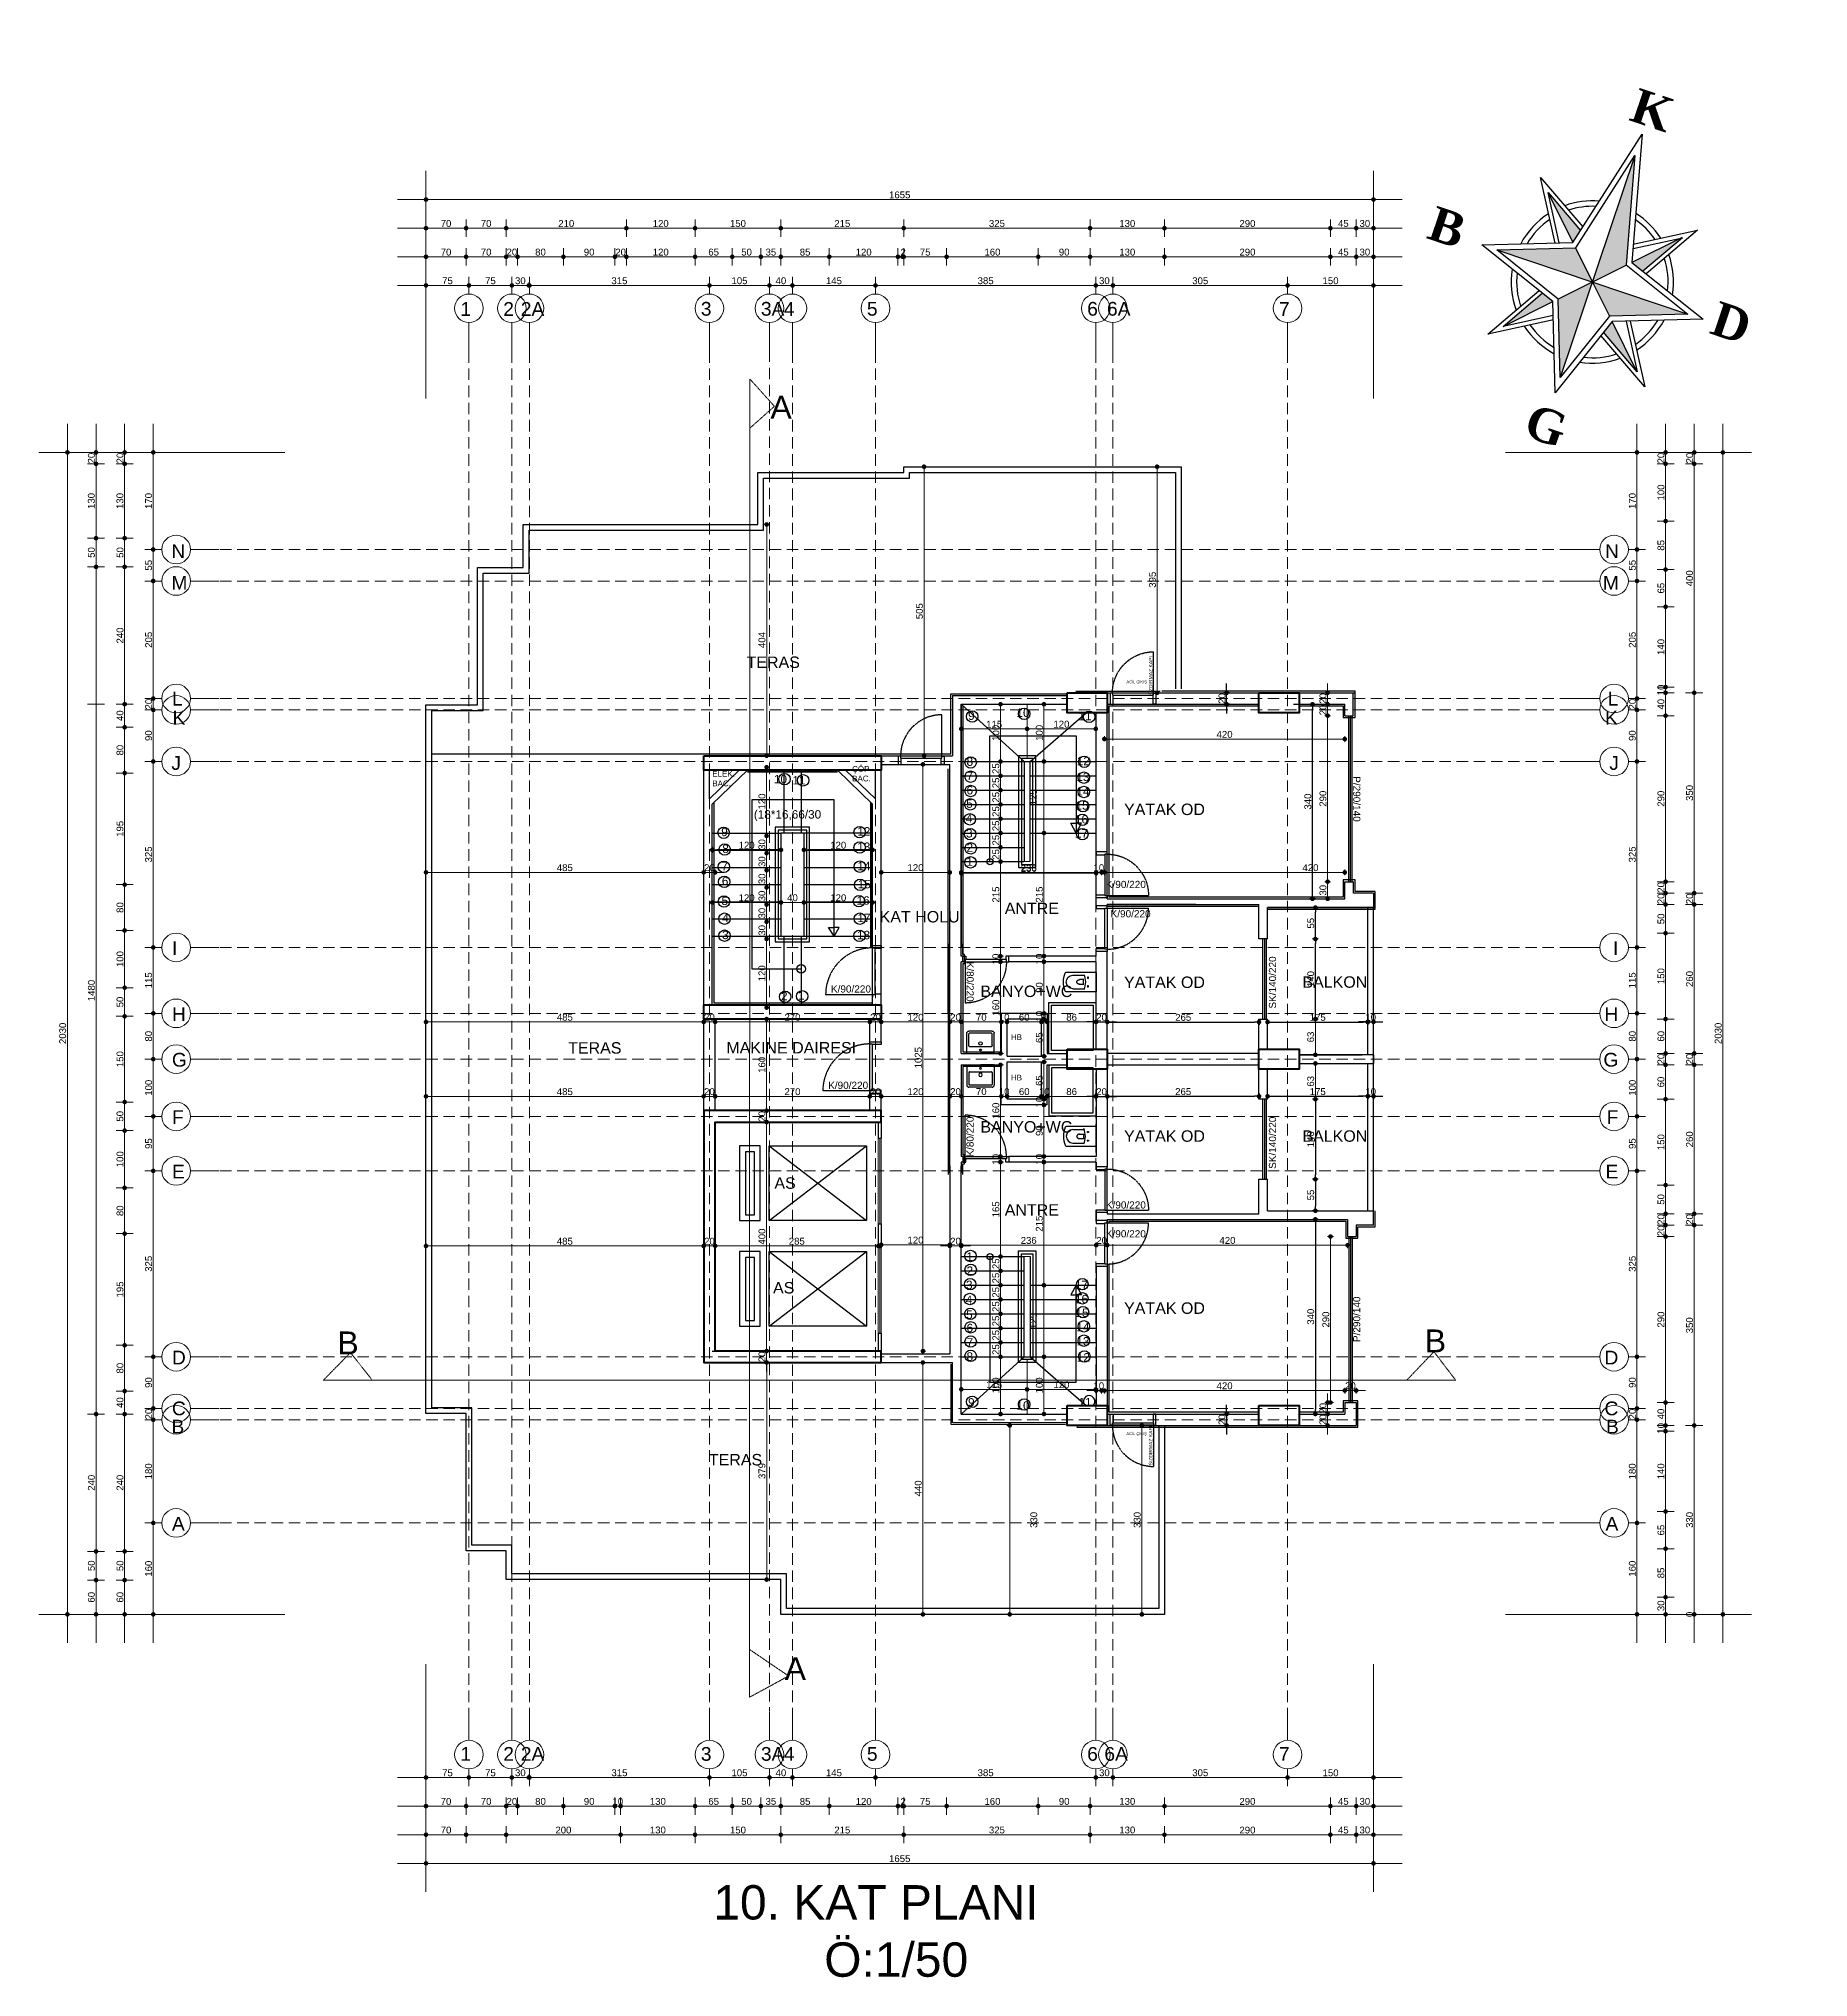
# Model space of a CAD drawing. Header units: millimetres. Extents: x 38129 to 72024, y -56282 to 16512.
# Drawn here: x 56402 to 59493, y -45744 to -42358 of the extents above; entities that cross this region are included whole.
import ezdxf

# ---------------------------------------------------------------- set-up
doc = ezdxf.new("R2010")
doc.units = ezdxf.units.MM
doc.linetypes.add('CENTER2', pattern=[1.125, 0.75, -0.125, 0.125, -0.125])
doc.linetypes.add('HIDDEN', pattern=[0.375, 0.25, -0.125])
for name, color, linetype, lineweight in [('AKS', 55, 'HIDDEN', 0), ('COLUMN4', 3, 'Continuous', 50), ('DIŞÖLÇÜ', 37, 'Continuous', 0), ('DUVAR', 255, 'Continuous', 30), ('DÖŞEME', 4, 'Continuous', 15), ('dışölçü', 32, 'Continuous', 25), ('KAPI', 4, 'Continuous', 30), ('KOLON', 90, 'Continuous', 30), ('M', 210, 'Continuous', 30), ('mahal', 7, 'Continuous', 5), ('pencere', 195, 'Continuous', 30), ('pencere+KAPI', 1, 'Continuous', 0), ('ölçü İÇ', 31, 'Continuous', 0)]:
    doc.layers.add(name, color=color, linetype=linetype, lineweight=lineweight)
for name, color, linetype in [('balkon', 171, 'Continuous'), ('HIDDEN', 1, 'HIDDEN'), ('sıva', 41, 'Continuous'), ('tefriş', 42, 'Continuous')]:
    doc.layers.add(name, color=color, linetype=linetype)
doc.layers.add('TEFRIS', color=7, linetype='Continuous', lineweight=20, true_color=0x6a6a6a)
doc.styles.add('icdisolcu_yazi', font='arial.ttf')
doc.styles.add('MALİ1', font='timesbd.ttf')
doc.styles.get("Standard").update_dxf_attribs({"font": 'arial.ttf'})
doc.styles.add('style1', font='arial.ttf')
doc.dimstyles.new('İç Ölçü', dxfattribs={"dimtxt": 12, "dimasz": 8, "dimexe": 5, "dimexo": 0, "dimgap": 2, "dimtad": 1, "dimdec": 0, "dimzin": 12, "dimdsep": 46, "dimtxsty": 'icdisolcu_yazi', "dimblk": 'DOT', "dimcen": 8, "dimdle": 5, "dimclrd": 256, "dimclre": 256, "dimclrt": 7, "dimadec": 0, "dimazin": 3, "dimtfac": 1, "dimtdec": 0, "dimtix": 1, "dimtmove": 2, "dimatfit": 3, "dimldrblk": 'DOT', "dimfxl": 0, "dimtolj": 1, "dimtzin": 0, "dimlwd": -1, "dimlwe": -1, "dimarcsym": 0})

msp = doc.modelspace()

# ---------------------------------------------------------------- texts
at = {"layer": 'DIŞÖLÇÜ', "char_height": 24, "width": 425.623}
for s, insert, attachment_point, rotation in [('1', (57138.4, -42841.9), 7, 360), ('2', (57213.4, -42841.9), 7, 360), ('2A', (57244, -42841.9), 7, 360), ('3', (57558.5, -42841.9), 7, 360), ('3A', (57663.4, -42841.9), 7, 360), ('4', (57703.4, -42841.9), 7, 360), ('5', (57848.6, -42841.9), 7, 360), ('6', (58233.4, -42841.9), 7, 360), ('6A', (58268, -42841.9), 7, 360), ('7', (58568.4, -42841.9), 7, 360), ('N', (56633.6, -43265.1), 7, 360), ('N', (59162.2, -43265.1), 9, 0), ('M', (56633.6, -43320.1), 7, 360), ('M', (59162.2, -43320.1), 9, 0), ('L', (56634.6, -43522.7), 7, 360), ('L', (59161.2, -43522.7), 9, 0), ('K', (56635.6, -43555.9), 7, 360), ('K', (59160.2, -43555.9), 9, 0), ('J', (56633.6, -43635.4), 7, 360), ('J', (59162.2, -43635.4), 9, 0), ('I', (56634.6, -43958.6), 7, 360), ('I', (59161.2, -43958.6), 9, 0), ('H', (56634.6, -44073.8), 7, 360), ('H', (59161.2, -44073.8), 9, 0), ('G', (56634.6, -44153.8), 7, 360), ('G', (59161.2, -44153.8), 9, 0), ('F', (56634.6, -44253.8), 7, 360), ('F', (59161.2, -44253.8), 9, 0), ('E', (56634.6, -44348.9), 7, 360), ('E', (59161.2, -44348.9), 9, 0), ('D', (56634.6, -44673.8), 7, 360), ('D', (59161.2, -44673.8), 9, 0), ('C', (56634.6, -44762.9), 7, 360), ('C', (59161.2, -44762.9), 9, 0), ('B', (56633.8, -44794.4), 7, 360), ('B', (59162.1, -44794.4), 9, 0), ('A', (56634.6, -44964.1), 7, 360), ('A', (59161.2, -44964.1), 9, 0), ('1', (57138.4, -45342.2), 1, 0), ('2', (57213.4, -45342.2), 1, 0), ('2A', (57244, -45342.2), 1, 0), ('3', (57558.5, -45342.2), 1, 0), ('3A', (57663.4, -45342.2), 1, 0), ('4', (57703.4, -45342.2), 1, 0), ('5', (57848.6, -45342.2), 1, 0), ('6', (58233.4, -45342.2), 1, 0), ('6A', (58263.4, -45342.2), 1, 0), ('7', (58568.4, -45342.2), 1, 0)]:
    msp.add_mtext(s, dxfattribs=dict(at, insert=insert, attachment_point=attachment_point, rotation=rotation))
at = {"layer": 'mahal'}
for s, width, insert, char_height, attachment_point in [('TERAS', 250.343, (57638.4, -43437), 20, 1), ('ACİL ÇIKIŞ', 275.107, (58301.9, -43478.8), 5, 1), ('YATAK OD', 275.107, (58297.8, -43694), 20, 1), ('KAT HOLU', 250.343, (57870.9, -43901.9), 20, 7), ('ANTRE', 250.343, (58089.4, -43887), 20, 7), ('BANYO+WC', 250.343, (58046.8, -44032.2), 20, 7), ('YATAK OD', 275.107, (58297.8, -43996.1), 20, 1), ('BALKON', 275.107, (58609.4, -44016), 20, 7), ('TERAS', 250.343, (57326.7, -44110.8), 20, 1), ('MAKINE DAIRESI', 250.343, (57603.1, -44110.5), 20, 1), ('BANYO+WC', 250.343, (58046.8, -44248.7), 20, 1), ('YATAK OD', 275.107, (58297.8, -44264.8), 20, 1), ('BALKON', 275.107, (58609.4, -44264.8), 20, 1), ('AS', 250.343, (57687, -44346.9), 20, 1), ('ANTRE', 250.343, (58089.4, -44393.8), 20, 1), ('AS', 250.343, (57684.6, -44529.8), 20, 1), ('YATAK OD', 275.107, (58297.8, -44565.4), 20, 1), ('ACİL ÇIKIŞ', 275.107, (58301.9, -44792.3), 5, 1), ('TERAS', 250.343, (57572.5, -44830.2), 20, 1), ('\\pi50.61;10. KAT PLANI \\P\\pi244.4;Ö:1/50', 732.289, (57529.6, -45583.5), 60, 1)]:
    msp.add_mtext_dynamic_manual_height_columns(s, width=width, gutter_width=12.5, heights=[0], dxfattribs=dict(at, insert=insert, char_height=char_height, attachment_point=attachment_point))
at = {"layer": 'mahal', "char_height": 10, "width": 125.172, "attachment_point": 1}
for s, insert in [('ELEK. \\PBAC.', (57578.5, -43637)), ('ÇÖP \\PBAC.', (57822.8, -43628.4)), ('HB', (58100.1, -44096.9)), ('HB', (58100.1, -44167.7))]:
    msp.add_mtext(s, dxfattribs=dict(at, insert=insert))
at = {"layer": 'pencere+KAPI', "linetype": 'HIDDEN', "char_height": 40, "width": 1884.499, "attachment_point": 1, "rotation": 359.9573}
for insert in [(57680.1, -42981.5), (57705, -45185.3)]:
    msp.add_mtext('A', dxfattribs=dict(at, insert=insert))
at = {"layer": 'pencere+KAPI', "style": 'style1'}
for s, insert, char_height, width, attachment_point, rotation in [('SIZDIRMAZ KAPI', (58341.1, -43505.7), 6.25, 82.322, 1, 90), ('P/290/140', (58697.9, -43725.7), 12.5, 27.095, 9, 270), ('K/90/220', (58335.9, -43841.6), 12.5, 27.095, 9, 0), ('K/90/220', (58344.2, -43880.1), 12.5, 27.095, 3, 360), ('K/80/220', (58022.5, -44040), 12.5, 27.095, 9, 270), ('SK/140/220', (58550.8, -43960.9), 12.5, 27.095, 3, 90), ('K/90/220', (57785.8, -44024.3), 12.5, 27.095, 7, 360), ('K/90/220', (57780.9, -44179.9), 12.5, 27.095, 1, 0), ('K/80/220', (58022.5, -44240.8), 12.5, 27.095, 3, 90), ('SK/140/220', (58550.8, -44240.9), 12.5, 27.095, 3, 90), ('K/90/220', (58335.9, -44401.6), 12.5, 27.095, 9, 0), ('K/90/220', (58335.9, -44439.3), 12.5, 27.095, 3, 360), ('P/290/140', (58697.9, -44555.1), 12.5, 27.095, 3, 90), ('SIZDIRMAZ KAPI', (58341.1, -44850.3), 6.25, 82.322, 1, 90)]:
    msp.add_mtext(s, dxfattribs=dict(at, insert=insert, char_height=char_height, width=width, attachment_point=attachment_point, rotation=rotation))
at = {"layer": 'pencere+KAPI', "linetype": 'HIDDEN', "char_height": 40, "width": 1884.499, "attachment_point": 7}
for insert in [(56923.6, -44656.1), (58823.1, -44652.7)]:
    msp.add_mtext('B', dxfattribs=dict(at, insert=insert))
at = {"layer": 'tefriş', "char_height": 14.7, "width": 26.493}
for s, insert, attachment_point in [('9', (58036.8, -43533.2), 3), ('10', (58132.7, -43527.8), 3), ('11', (58241.1, -43533.8), 3), ('8', (58034.1, -43613.3), 3), ('12', (58238.1, -43612.2), 3), ('10', (57709, -43643.9), 3), ('11', (57741.4, -43645.8), 3), ('7', (58034.1, -43638.3), 3), ('13', (58237.4, -43639.9), 3), ('6', (58034.1, -43663.3), 3), ('14', (58237.4, -43665), 3), ('(18*16,66/30', (57768.7, -43705.5), 3), ('4', (58032.7, -43712.7), 3), ('5', (58033.4, -43686.6), 3), ('16', (58234.8, -43713.9), 3), ('15', (58235.8, -43689.8), 3), ('9', (57594.1, -43736.2), 1), ('12', (57831.8, -43735.1), 1), ('3', (58033.1, -43738.5), 3), ('17', (58234.8, -43738.6), 3), ('8', (57596, -43765.6), 1), ('13', (57831.8, -43761.9), 1), ('2', (58034.1, -43763.5), 3), ('1', (58033.8, -43787.9), 3), ('7', (57594.4, -43795.7), 1), ('6', (57595.2, -43821.9), 1), ('14', (57832.1, -43795.6), 1), ('16', (57830.5, -43855.9), 1), ('15', (57832.6, -43827.3), 1), ('5', (57594.7, -43856.5), 1), ('4', (57595.7, -43886.4), 1), ('17', (57832.1, -43886.4), 1), ('3', (57595.7, -43916.1), 1), ('18', (57831.3, -43916.3), 1), ('2', (57710.1, -44022.7), 3), ('1', (57739.6, -44021.9), 3), ('1', (58033.8, -44492.9), 9), ('3', (58033.1, -44542.4), 9), ('2', (58034.1, -44517.3), 9), ('17', (58234.8, -44542.3), 9), ('4', (58032.7, -44568.2), 9), ('16', (58234.8, -44567), 9), ('5', (58033.4, -44594.2), 9), ('15', (58235.8, -44591), 9), ('6', (58034.1, -44617.6), 9), ('7', (58034.1, -44642.6), 9), ('14', (58237.4, -44615.9), 9), ('13', (58237.4, -44640.9), 9), ('8', (58034.1, -44667.6), 9), ('12', (58238.1, -44668.7), 9), ('9', (58036.8, -44747.6), 9), ('11', (58241.1, -44747), 9), ('10', (58132.7, -44753.1), 9)]:
    msp.add_mtext(s, dxfattribs=dict(at, insert=insert, attachment_point=attachment_point))

# ---------------------------------------------------------------- blocks, each defined once
blk = doc.blocks.new('*U12')
for p, q in [((4, 0), (0, 0)), ((86, 0), (90, 0))]:
    blk.add_line(p, q)
blk.add_lwpolyline([(4, 0), (86, 0), (86, -4), (4, -4)], close=True)
for points in [[(0, -20), (5, -20), (5, -4)], [(90, -20), (85, -20), (85, -4)]]:
    blk.add_lwpolyline(points)
at = {"layer": 'DUVAR'}
for p, q in [((0, 0), (0, -20)), ((90, 0), (90, -20))]:
    blk.add_line(p, q, dxfattribs=at)
at = {"layer": 'HIDDEN'}
blk.add_line((4, 0), (4, 82), dxfattribs=at)
blk.add_arc((4, 0), 82, 360, 90, dxfattribs=at)
blk = doc.blocks.new('_Dot')
at = {"color": 0, "lineweight": -2}
blk.add_line((-0.5, 0), (-1, 0), dxfattribs=at)
at = {"color": 0, "lineweight": 30, "const_width": 0.5}
blk.add_lwpolyline([(-0.25, 0, 1), (0.25, 0, 1)], format="xyb", close=True, dxfattribs=at)
blk = doc.blocks.new('*D2266')
at = {"layer": 'Defpoints', "color": 0, "lineweight": 120, "transparency": 16777216}
for p in [(57673.4, -44070.4), (57673.4, -44230.4), (57673.4, -44230.4)]:
    blk.add_point(p, dxfattribs=at)
at = {"layer": 'ölçü İÇ', "transparency": 16777216}
for p, q in [((57673.4, -44070.4), (57668.4, -44070.4)), ((57673.4, -44230.4), (57678.4, -44230.4))]:
    blk.add_line(p, q, dxfattribs=at)
at = {"layer": 'ölçü İÇ', "linetype": 'Continuous', "transparency": 16777216}
blk.add_line((57673.4, -44078.4), (57673.4, -44222.4), dxfattribs=at)
at = {"layer": 'ölçü İÇ', "transparency": 16777216, "xscale": 8, "yscale": 8, "zscale": 8}
for p, rotation in [((57673.4, -44070.4), 90), ((57673.4, -44230.4), 270)]:
    blk.add_blockref('_Dot', p, dxfattribs=dict(at, rotation=rotation))
at = {"layer": 'ölçü İÇ', "color": 7, "transparency": 16777216, "insert": (57665.3, -44150.4), "char_height": 12, "attachment_point": 5, "rotation": 90, "style": 'icdisolcu_yazi'}
blk.add_mtext('\\A1;160', dxfattribs=at)
blk = doc.blocks.new('*D2267')
at = {"layer": 'Defpoints', "color": 0, "lineweight": 120, "transparency": 16777216}
for p in [(57673.4, -44230.4), (57673.4, -44250.4), (57673.4, -44250.4)]:
    blk.add_point(p, dxfattribs=at)
at = {"layer": 'ölçü İÇ', "linetype": 'Continuous', "transparency": 16777216}
for p, q in [((57673.4, -44222.4), (57673.4, -44214.4)), ((57673.4, -44230.4), (57673.4, -44250.4)), ((57673.4, -44258.4), (57673.4, -44266.4))]:
    blk.add_line(p, q, dxfattribs=at)
at = {"layer": 'ölçü İÇ', "transparency": 16777216}
for p, q in [((57673.4, -44230.4), (57678.4, -44230.4)), ((57673.4, -44250.4), (57678.4, -44250.4))]:
    blk.add_line(p, q, dxfattribs=at)
at = {"layer": 'ölçü İÇ', "transparency": 16777216, "xscale": 8, "yscale": 8, "zscale": 8}
for p, rotation in [((57673.4, -44230.4), 270), ((57673.4, -44250.4), 90)]:
    blk.add_blockref('_Dot', p, dxfattribs=dict(at, rotation=rotation))
at = {"layer": 'ölçü İÇ', "color": 7, "transparency": 16777216, "insert": (57665.3, -44240.4), "char_height": 12, "attachment_point": 5, "rotation": 90, "style": 'icdisolcu_yazi'}
blk.add_mtext('\\A1;20', dxfattribs=at)
blk = doc.blocks.new('*D2268')
at = {"layer": 'Defpoints', "color": 0, "lineweight": 120, "transparency": 16777216}
for p in [(57673.4, -44250.4), (57673.4, -44650.4), (57673.4, -44650.4)]:
    blk.add_point(p, dxfattribs=at)
at = {"layer": 'ölçü İÇ', "transparency": 16777216}
for p, q in [((57673.4, -44250.4), (57678.4, -44250.4)), ((57673.4, -44650.4), (57668.4, -44650.4))]:
    blk.add_line(p, q, dxfattribs=at)
at = {"layer": 'ölçü İÇ', "linetype": 'Continuous', "transparency": 16777216}
blk.add_line((57673.4, -44258.4), (57673.4, -44642.4), dxfattribs=at)
at = {"layer": 'ölçü İÇ', "transparency": 16777216, "xscale": 8, "yscale": 8, "zscale": 8}
for p, rotation in [((57673.4, -44250.4), 90), ((57673.4, -44650.4), 270)]:
    blk.add_blockref('_Dot', p, dxfattribs=dict(at, rotation=rotation))
at = {"layer": 'ölçü İÇ', "color": 7, "transparency": 16777216, "insert": (57665.3, -44450.4), "char_height": 12, "attachment_point": 5, "rotation": 90, "style": 'icdisolcu_yazi'}
blk.add_mtext('\\A1;400', dxfattribs=at)
blk = doc.blocks.new('*D2269')
at = {"layer": 'Defpoints', "color": 0, "lineweight": 120, "transparency": 16777216}
for p in [(57673.4, -44650.4), (57673.4, -44670.4), (57673.4, -44670.4)]:
    blk.add_point(p, dxfattribs=at)
at = {"layer": 'ölçü İÇ', "linetype": 'Continuous', "transparency": 16777216}
for p, q in [((57673.4, -44642.4), (57673.4, -44634.4)), ((57673.4, -44650.4), (57673.4, -44670.4)), ((57673.4, -44678.4), (57673.4, -44686.4))]:
    blk.add_line(p, q, dxfattribs=at)
at = {"layer": 'ölçü İÇ', "transparency": 16777216}
for p, q in [((57673.4, -44650.4), (57678.4, -44650.4)), ((57673.4, -44670.4), (57678.4, -44670.4))]:
    blk.add_line(p, q, dxfattribs=at)
at = {"layer": 'ölçü İÇ', "transparency": 16777216, "xscale": 8, "yscale": 8, "zscale": 8}
for p, rotation in [((57673.4, -44650.4), 270), ((57673.4, -44670.4), 90)]:
    blk.add_blockref('_Dot', p, dxfattribs=dict(at, rotation=rotation))
at = {"layer": 'ölçü İÇ', "color": 7, "transparency": 16777216, "insert": (57665.3, -44660.4), "char_height": 12, "attachment_point": 5, "rotation": 90, "style": 'icdisolcu_yazi'}
blk.add_mtext('\\A1;20', dxfattribs=at)
blk = doc.blocks.new('*D2270')
at = {"layer": 'Defpoints', "color": 0, "lineweight": 120, "transparency": 16777216}
for p in [(57993.4, -44404.6), (57993.4, -44466.7), (58013.4, -44466.7)]:
    blk.add_point(p, dxfattribs=at)
at = {"layer": 'ölçü İÇ', "transparency": 16777216}
for p, q in [((57993.4, -44461.7), (57993.4, -44471.7)), ((58013.4, -44466.7), (58013.4, -44461.7))]:
    blk.add_line(p, q, dxfattribs=at)
at = {"layer": 'ölçü İÇ', "linetype": 'Continuous', "transparency": 16777216}
for p, q in [((57985.4, -44466.7), (57977.4, -44466.7)), ((58013.4, -44466.7), (57993.4, -44466.7)), ((58021.4, -44466.7), (58029.4, -44466.7))]:
    blk.add_line(p, q, dxfattribs=at)
at = {"layer": 'ölçü İÇ', "transparency": 16777216, "xscale": 8, "yscale": 8, "zscale": 8}
blk.add_blockref('_Dot', (57993.4, -44466.7), dxfattribs=at)
at = {"layer": 'ölçü İÇ', "transparency": 16777216, "xscale": 8, "yscale": 8, "zscale": 8, "rotation": 180}
blk.add_blockref('_Dot', (58013.4, -44466.7), dxfattribs=at)
at = {"layer": 'ölçü İÇ', "color": 7, "transparency": 16777216, "insert": (58003.4, -44458.6), "char_height": 12, "attachment_point": 5, "style": 'icdisolcu_yazi'}
blk.add_mtext('\\A1;20', dxfattribs=at)
blk = doc.blocks.new('*D2271')
at = {"layer": 'Defpoints', "color": 0, "lineweight": 120, "transparency": 16777216}
for p in [(57873.6, -44464.7), (57993.4, -44464.7), (57873.6, -44523.7)]:
    blk.add_point(p, dxfattribs=at)
at = {"layer": 'ölçü İÇ', "transparency": 16777216}
for p, q in [((57873.6, -44469.7), (57873.6, -44459.7)), ((57993.4, -44464.7), (57993.4, -44459.7))]:
    blk.add_line(p, q, dxfattribs=at)
at = {"layer": 'ölçü İÇ', "linetype": 'Continuous', "transparency": 16777216}
blk.add_line((57985.4, -44464.7), (57881.6, -44464.7), dxfattribs=at)
at = {"layer": 'ölçü İÇ', "transparency": 16777216, "xscale": 8, "yscale": 8, "zscale": 8, "rotation": 180}
blk.add_blockref('_Dot', (57873.6, -44464.7), dxfattribs=at)
at = {"layer": 'ölçü İÇ', "transparency": 16777216, "xscale": 8, "yscale": 8, "zscale": 8}
blk.add_blockref('_Dot', (57993.4, -44464.7), dxfattribs=at)
at = {"layer": 'ölçü İÇ', "color": 7, "transparency": 16777216, "insert": (57933.5, -44456.6), "char_height": 12, "attachment_point": 5, "style": 'icdisolcu_yazi'}
blk.add_mtext('\\A1;120', dxfattribs=at)
blk = doc.blocks.new('*D2272')
at = {"layer": 'Defpoints', "color": 0, "lineweight": 120, "transparency": 16777216}
for p in [(57583.5, -44466.7), (57583.5, -44466.8), (57868.6, -44466.7)]:
    blk.add_point(p, dxfattribs=at)
at = {"layer": 'ölçü İÇ', "transparency": 16777216}
for p, q in [((57583.5, -44466.8), (57583.5, -44461.7)), ((57868.6, -44466.7), (57868.6, -44461.7))]:
    blk.add_line(p, q, dxfattribs=at)
at = {"layer": 'ölçü İÇ', "linetype": 'Continuous', "transparency": 16777216}
blk.add_line((57860.6, -44466.7), (57591.5, -44466.7), dxfattribs=at)
at = {"layer": 'ölçü İÇ', "transparency": 16777216, "xscale": 8, "yscale": 8, "zscale": 8, "rotation": 180}
blk.add_blockref('_Dot', (57583.5, -44466.7), dxfattribs=at)
at = {"layer": 'ölçü İÇ', "transparency": 16777216, "xscale": 8, "yscale": 8, "zscale": 8}
blk.add_blockref('_Dot', (57868.6, -44466.7), dxfattribs=at)
at = {"layer": 'ölçü İÇ', "color": 7, "transparency": 16777216, "insert": (57726.1, -44458.6), "char_height": 12, "attachment_point": 5, "style": 'icdisolcu_yazi'}
blk.add_mtext('\\A1;285', dxfattribs=at)
blk = doc.blocks.new('*D2273')
at = {"layer": 'Defpoints', "color": 0, "lineweight": 120, "transparency": 16777216}
for p in [(57563.5, -44466.7), (57563.5, -44466.8), (57583.5, -44466.8)]:
    blk.add_point(p, dxfattribs=at)
at = {"layer": 'ölçü İÇ', "transparency": 16777216}
for p, q in [((57563.5, -44466.8), (57563.5, -44461.7)), ((57583.5, -44466.8), (57583.5, -44461.7))]:
    blk.add_line(p, q, dxfattribs=at)
at = {"layer": 'ölçü İÇ', "linetype": 'Continuous', "transparency": 16777216}
for p, q in [((57555.5, -44466.7), (57547.5, -44466.7)), ((57583.5, -44466.7), (57563.5, -44466.7)), ((57591.5, -44466.7), (57599.5, -44466.7))]:
    blk.add_line(p, q, dxfattribs=at)
at = {"layer": 'ölçü İÇ', "transparency": 16777216, "xscale": 8, "yscale": 8, "zscale": 8}
blk.add_blockref('_Dot', (57563.5, -44466.7), dxfattribs=at)
at = {"layer": 'ölçü İÇ', "transparency": 16777216, "xscale": 8, "yscale": 8, "zscale": 8, "rotation": 180}
blk.add_blockref('_Dot', (57583.5, -44466.7), dxfattribs=at)
at = {"layer": 'ölçü İÇ', "color": 7, "transparency": 16777216, "insert": (57573.5, -44458.6), "char_height": 12, "attachment_point": 5, "style": 'icdisolcu_yazi'}
blk.add_mtext('\\A1;20', dxfattribs=at)
blk = doc.blocks.new('*D2274')
at = {"layer": 'Defpoints', "color": 0, "lineweight": 120, "transparency": 16777216}
for p in [(57993.4, -44205.4), (57993.4, -44205.4), (58013.4, -44205.4)]:
    blk.add_point(p, dxfattribs=at)
at = {"layer": 'ölçü İÇ', "linetype": 'Continuous', "transparency": 16777216}
for p, q in [((57985.4, -44205.4), (57977.4, -44205.4)), ((58013.4, -44205.4), (57993.4, -44205.4)), ((58021.4, -44205.4), (58029.4, -44205.4))]:
    blk.add_line(p, q, dxfattribs=at)
at = {"layer": 'ölçü İÇ', "transparency": 16777216}
for p, q in [((57993.4, -44205.4), (57993.4, -44210.4)), ((58013.4, -44205.4), (58013.4, -44200.4))]:
    blk.add_line(p, q, dxfattribs=at)
at = {"layer": 'ölçü İÇ', "transparency": 16777216, "xscale": 8, "yscale": 8, "zscale": 8}
blk.add_blockref('_Dot', (57993.4, -44205.4), dxfattribs=at)
at = {"layer": 'ölçü İÇ', "transparency": 16777216, "xscale": 8, "yscale": 8, "zscale": 8, "rotation": 180}
blk.add_blockref('_Dot', (58013.4, -44205.4), dxfattribs=at)
at = {"layer": 'ölçü İÇ', "color": 7, "transparency": 16777216, "insert": (58003.4, -44197.3), "char_height": 12, "attachment_point": 5, "style": 'icdisolcu_yazi'}
blk.add_mtext('\\A1;20', dxfattribs=at)
blk = doc.blocks.new('*D2275')
at = {"layer": 'Defpoints', "color": 0, "lineweight": 120, "transparency": 16777216}
for p in [(57873.6, -44205.4), (57873.6, -44212.7), (57993.4, -44205.4)]:
    blk.add_point(p, dxfattribs=at)
at = {"layer": 'ölçü İÇ', "transparency": 16777216}
for p, q in [((57873.6, -44210.4), (57873.6, -44200.4)), ((57993.4, -44205.4), (57993.4, -44210.4))]:
    blk.add_line(p, q, dxfattribs=at)
at = {"layer": 'ölçü İÇ', "linetype": 'Continuous', "transparency": 16777216}
blk.add_line((57985.4, -44205.4), (57881.6, -44205.4), dxfattribs=at)
at = {"layer": 'ölçü İÇ', "transparency": 16777216, "xscale": 8, "yscale": 8, "zscale": 8, "rotation": 180}
blk.add_blockref('_Dot', (57873.6, -44205.4), dxfattribs=at)
at = {"layer": 'ölçü İÇ', "transparency": 16777216, "xscale": 8, "yscale": 8, "zscale": 8}
blk.add_blockref('_Dot', (57993.4, -44205.4), dxfattribs=at)
at = {"layer": 'ölçü İÇ', "color": 7, "transparency": 16777216, "insert": (57933.5, -44197.3), "char_height": 12, "attachment_point": 5, "style": 'icdisolcu_yazi'}
blk.add_mtext('\\A1;120', dxfattribs=at)
blk = doc.blocks.new('*D2276')
at = {"layer": 'Defpoints', "color": 0, "lineweight": 120, "transparency": 16777216}
for p in [(57853.6, -44205.4), (57853.6, -44213.2), (57873.6, -44212.7)]:
    blk.add_point(p, dxfattribs=at)
at = {"layer": 'ölçü İÇ', "linetype": 'Continuous', "transparency": 16777216}
for p, q in [((57845.6, -44205.4), (57837.6, -44205.4)), ((57873.6, -44205.4), (57853.6, -44205.4)), ((57881.6, -44205.4), (57889.6, -44205.4))]:
    blk.add_line(p, q, dxfattribs=at)
at = {"layer": 'ölçü İÇ', "transparency": 16777216}
for p, q in [((57853.6, -44210.4), (57853.6, -44200.4)), ((57873.6, -44210.4), (57873.6, -44200.4))]:
    blk.add_line(p, q, dxfattribs=at)
at = {"layer": 'ölçü İÇ', "transparency": 16777216, "xscale": 8, "yscale": 8, "zscale": 8}
blk.add_blockref('_Dot', (57853.6, -44205.4), dxfattribs=at)
at = {"layer": 'ölçü İÇ', "transparency": 16777216, "xscale": 8, "yscale": 8, "zscale": 8, "rotation": 180}
blk.add_blockref('_Dot', (57873.6, -44205.4), dxfattribs=at)
at = {"layer": 'ölçü İÇ', "color": 7, "transparency": 16777216, "insert": (57863.6, -44197.3), "char_height": 12, "attachment_point": 5, "style": 'icdisolcu_yazi'}
blk.add_mtext('\\A1;20', dxfattribs=at)
blk = doc.blocks.new('*D2277')
at = {"layer": 'Defpoints', "color": 0, "lineweight": 120, "transparency": 16777216}
for p in [(57873.6, -43814.1), (57873.6, -43817.3), (57993.4, -43814.1)]:
    blk.add_point(p, dxfattribs=at)
at = {"layer": 'ölçü İÇ', "transparency": 16777216}
for p, q in [((57873.6, -43817.3), (57873.6, -43809.1)), ((57993.4, -43814.1), (57993.4, -43819.1))]:
    blk.add_line(p, q, dxfattribs=at)
at = {"layer": 'ölçü İÇ', "linetype": 'Continuous', "transparency": 16777216}
blk.add_line((57985.4, -43814.1), (57881.6, -43814.1), dxfattribs=at)
at = {"layer": 'ölçü İÇ', "transparency": 16777216, "xscale": 8, "yscale": 8, "zscale": 8, "rotation": 180}
blk.add_blockref('_Dot', (57873.6, -43814.1), dxfattribs=at)
at = {"layer": 'ölçü İÇ', "transparency": 16777216, "xscale": 8, "yscale": 8, "zscale": 8}
blk.add_blockref('_Dot', (57993.4, -43814.1), dxfattribs=at)
at = {"layer": 'ölçü İÇ', "color": 7, "transparency": 16777216, "insert": (57933.5, -43806), "char_height": 12, "attachment_point": 5, "style": 'icdisolcu_yazi'}
blk.add_mtext('\\A1;120', dxfattribs=at)
blk = doc.blocks.new('*D2278')
at = {"layer": 'Defpoints', "color": 0, "lineweight": 120, "transparency": 16777216}
for p in [(57873.6, -44068.2), (57873.6, -44075.4), (57993.4, -44075.4)]:
    blk.add_point(p, dxfattribs=at)
at = {"layer": 'ölçü İÇ', "transparency": 16777216}
for p, q in [((57873.6, -44070.4), (57873.6, -44080.4)), ((57993.4, -44075.4), (57993.4, -44070.4))]:
    blk.add_line(p, q, dxfattribs=at)
at = {"layer": 'ölçü İÇ', "linetype": 'Continuous', "transparency": 16777216}
blk.add_line((57985.4, -44075.4), (57881.6, -44075.4), dxfattribs=at)
at = {"layer": 'ölçü İÇ', "transparency": 16777216, "xscale": 8, "yscale": 8, "zscale": 8, "rotation": 180}
blk.add_blockref('_Dot', (57873.6, -44075.4), dxfattribs=at)
at = {"layer": 'ölçü İÇ', "transparency": 16777216, "xscale": 8, "yscale": 8, "zscale": 8}
blk.add_blockref('_Dot', (57993.4, -44075.4), dxfattribs=at)
at = {"layer": 'ölçü İÇ', "color": 7, "transparency": 16777216, "insert": (57933.5, -44067.3), "char_height": 12, "attachment_point": 5, "style": 'icdisolcu_yazi'}
blk.add_mtext('\\A1;120', dxfattribs=at)
blk = doc.blocks.new('*D2279')
at = {"layer": 'Defpoints', "color": 0, "lineweight": 120, "transparency": 16777216}
for p in [(57946.4, -43625.4), (57946.4, -44650.4), (57946.4, -44650.4)]:
    blk.add_point(p, dxfattribs=at)
at = {"layer": 'ölçü İÇ', "transparency": 16777216}
for p, q in [((57946.4, -43625.4), (57951.4, -43625.4)), ((57946.4, -44650.4), (57951.4, -44650.4))]:
    blk.add_line(p, q, dxfattribs=at)
at = {"layer": 'ölçü İÇ', "linetype": 'Continuous', "transparency": 16777216}
blk.add_line((57946.4, -43633.4), (57946.4, -44642.4), dxfattribs=at)
at = {"layer": 'ölçü İÇ', "transparency": 16777216, "xscale": 8, "yscale": 8, "zscale": 8}
for p, rotation in [((57946.4, -43625.4), 90), ((57946.4, -44650.4), 270)]:
    blk.add_blockref('_Dot', p, dxfattribs=dict(at, rotation=rotation))
at = {"layer": 'ölçü İÇ', "color": 7, "transparency": 16777216, "insert": (57938.3, -44137.9), "char_height": 12, "attachment_point": 5, "rotation": 90, "style": 'icdisolcu_yazi'}
blk.add_mtext('\\A1;1025', dxfattribs=at)
blk = doc.blocks.new('*D2280')
at = {"layer": 'Defpoints', "color": 0, "lineweight": 120, "transparency": 16777216}
for p in [(57853.6, -44075.4), (57853.6, -44075.4), (57873.6, -44075.4)]:
    blk.add_point(p, dxfattribs=at)
at = {"layer": 'ölçü İÇ', "linetype": 'Continuous', "transparency": 16777216}
for p, q in [((57845.6, -44075.4), (57837.6, -44075.4)), ((57873.6, -44075.4), (57853.6, -44075.4)), ((57881.6, -44075.4), (57889.6, -44075.4))]:
    blk.add_line(p, q, dxfattribs=at)
at = {"layer": 'ölçü İÇ', "transparency": 16777216}
for p, q in [((57853.6, -44075.4), (57853.6, -44070.4)), ((57873.6, -44075.4), (57873.6, -44070.4))]:
    blk.add_line(p, q, dxfattribs=at)
at = {"layer": 'ölçü İÇ', "transparency": 16777216, "xscale": 8, "yscale": 8, "zscale": 8}
blk.add_blockref('_Dot', (57853.6, -44075.4), dxfattribs=at)
at = {"layer": 'ölçü İÇ', "transparency": 16777216, "xscale": 8, "yscale": 8, "zscale": 8, "rotation": 180}
blk.add_blockref('_Dot', (57873.6, -44075.4), dxfattribs=at)
at = {"layer": 'ölçü İÇ', "color": 7, "transparency": 16777216, "insert": (57863.6, -44067.3), "char_height": 12, "attachment_point": 5, "style": 'icdisolcu_yazi'}
blk.add_mtext('\\A1;20', dxfattribs=at)
blk = doc.blocks.new('*D2281')
at = {"layer": 'Defpoints', "color": 0, "lineweight": 120, "transparency": 16777216}
for p in [(57583.5, -44075.4), (57583.5, -44075.4), (57853.6, -44075.4)]:
    blk.add_point(p, dxfattribs=at)
at = {"layer": 'ölçü İÇ', "transparency": 16777216}
for p, q in [((57583.5, -44075.4), (57583.5, -44070.4)), ((57853.6, -44075.4), (57853.6, -44070.4))]:
    blk.add_line(p, q, dxfattribs=at)
at = {"layer": 'ölçü İÇ', "linetype": 'Continuous', "transparency": 16777216}
blk.add_line((57845.6, -44075.4), (57591.5, -44075.4), dxfattribs=at)
at = {"layer": 'ölçü İÇ', "transparency": 16777216, "xscale": 8, "yscale": 8, "zscale": 8, "rotation": 180}
blk.add_blockref('_Dot', (57583.5, -44075.4), dxfattribs=at)
at = {"layer": 'ölçü İÇ', "transparency": 16777216, "xscale": 8, "yscale": 8, "zscale": 8}
blk.add_blockref('_Dot', (57853.6, -44075.4), dxfattribs=at)
at = {"layer": 'ölçü İÇ', "color": 7, "transparency": 16777216, "insert": (57718.6, -44067.3), "char_height": 12, "attachment_point": 5, "style": 'icdisolcu_yazi'}
blk.add_mtext('\\A1;270', dxfattribs=at)
blk = doc.blocks.new('*D2282')
at = {"layer": 'Defpoints', "color": 0, "lineweight": 120, "transparency": 16777216}
for p in [(57563.5, -44075.4), (57563.5, -44075.4), (57583.5, -44075.4)]:
    blk.add_point(p, dxfattribs=at)
at = {"layer": 'ölçü İÇ', "linetype": 'Continuous', "transparency": 16777216}
for p, q in [((57555.5, -44075.4), (57547.5, -44075.4)), ((57583.5, -44075.4), (57563.5, -44075.4)), ((57591.5, -44075.4), (57599.5, -44075.4))]:
    blk.add_line(p, q, dxfattribs=at)
at = {"layer": 'ölçü İÇ', "transparency": 16777216}
for p, q in [((57563.5, -44075.4), (57563.5, -44070.4)), ((57583.5, -44075.4), (57583.5, -44070.4))]:
    blk.add_line(p, q, dxfattribs=at)
at = {"layer": 'ölçü İÇ', "transparency": 16777216, "xscale": 8, "yscale": 8, "zscale": 8}
blk.add_blockref('_Dot', (57563.5, -44075.4), dxfattribs=at)
at = {"layer": 'ölçü İÇ', "transparency": 16777216, "xscale": 8, "yscale": 8, "zscale": 8, "rotation": 180}
blk.add_blockref('_Dot', (57583.5, -44075.4), dxfattribs=at)
at = {"layer": 'ölçü İÇ', "color": 7, "transparency": 16777216, "insert": (57573.5, -44067.3), "char_height": 12, "attachment_point": 5, "style": 'icdisolcu_yazi'}
blk.add_mtext('\\A1;20', dxfattribs=at)
blk = doc.blocks.new('*D2283')
at = {"layer": 'Defpoints', "color": 0, "lineweight": 120, "transparency": 16777216}
for p in [(57563.5, -43814.1), (57583.5, -43814.1), (57583.5, -43814.1)]:
    blk.add_point(p, dxfattribs=at)
at = {"layer": 'ölçü İÇ', "linetype": 'Continuous', "transparency": 16777216}
for p, q in [((57555.5, -43814.1), (57547.5, -43814.1)), ((57563.5, -43814.1), (57583.5, -43814.1)), ((57591.5, -43814.1), (57599.5, -43814.1))]:
    blk.add_line(p, q, dxfattribs=at)
at = {"layer": 'ölçü İÇ', "transparency": 16777216}
for p, q in [((57563.5, -43814.1), (57563.5, -43809.1)), ((57583.5, -43814.1), (57583.5, -43809.1))]:
    blk.add_line(p, q, dxfattribs=at)
at = {"layer": 'ölçü İÇ', "transparency": 16777216, "xscale": 8, "yscale": 8, "zscale": 8}
blk.add_blockref('_Dot', (57563.5, -43814.1), dxfattribs=at)
at = {"layer": 'ölçü İÇ', "transparency": 16777216, "xscale": 8, "yscale": 8, "zscale": 8, "rotation": 180}
blk.add_blockref('_Dot', (57583.5, -43814.1), dxfattribs=at)
at = {"layer": 'ölçü İÇ', "color": 7, "transparency": 16777216, "insert": (57573.5, -43806), "char_height": 12, "attachment_point": 5, "style": 'icdisolcu_yazi'}
blk.add_mtext('\\A1;20', dxfattribs=at)
blk = doc.blocks.new('KUZEY İŞARETİ')
at = {"layer": 'DÖŞEME'}
h = blk.add_hatch(color=256, dxfattribs=at)
h.paths.add_polyline_path([(0, -74), (-19.8, -19.8), (0, 0)])
h.paths.add_polyline_path([(74, 0), (19.8, -19.8), (0, 0)])
h.paths.add_polyline_path([(19.6, 19.6), (0, 0), (0, 98)])
h.paths.add_polyline_path([(-74, 0), (-19.8, 19.8), (0, 0)])
h = blk.add_hatch(color=256, dxfattribs=at)
h.paths.add_polyline_path([(-51.7, -51.8), (-32.3, -19.5), (-22.9, -22.9)])
h.paths.add_polyline_path([(51.8, -51.8), (19.5, -32.3), (22.9, -22.9)])
h.paths.add_polyline_path([(32.6, 19.4), (22.9, 22.9), (52, 51.9), (52.2, 51.9)])
h.paths.add_polyline_path([(-22.9, 22.9), (-51.7, 51.8), (-51.7, 51.9), (-20.3, 33.1)])
for p, q in [((0, 98), (0, -74)), ((-51.7, 51.8), (-22.9, 22.9)), ((52, 51.9), (22.9, 22.9)), ((19.8, 19.8), (-19.8, -19.8)), ((-19.8, 19.8), (0, 0)), ((-74, 0), (74, 0)), ((0, 0), (19.8, -19.8)), ((-51.7, -51.8), (-22.9, -22.9)), ((51.8, -51.8), (22.9, -22.9))]:
    blk.add_line(p, q)
for points in [[(-22.9, 22.9), (0, 114.5), (22.9, 22.9), (85.7, 0), (22.9, -22.9), (0, -85.7), (-22.9, -22.9), (-85.7, 0)], [(-19.5, 19.9), (0, 98), (19.5, 19.9), (74, 0), (19.8, -19.8), (0, -74), (-19.8, -19.8), (-74, 0)]]:
    blk.add_lwpolyline(points, close=True)
for points in [[(-35.1, 18.4), (-60.5, 60.7), (-19.6, 36.2)], [(19.6, 35.9), (60.9, 60.7), (35.5, 18.3)], [(-32.3, 19.5), (-51.7, 51.9), (-20.3, 33.1)], [(20.4, 32.9), (52.2, 51.9), (32.6, 19.4)], [(-18.3, -35.4), (-60.5, -60.7), (-35.1, -18.4)], [(-19.4, -32.5), (-51.7, -51.9), (-32.3, -19.5)], [(35.5, -18.3), (60.9, -60.7), (18.4, -35.2)], [(32.6, -19.4), (52.2, -51.9), (19.5, -32.3)]]:
    blk.add_lwpolyline(points)
for radius, start, end in [(59.6, 103.7216, 128.4843), (59.6, 51.301, 76.2784), (55.6, 105.9189, 126.927), (55.6, 52.8404, 74.0811), (59.6, 141.2295, 170.5301), (55.6, 142.763, 168.1645), (55.6, 11.8355, 36.8494), (59.6, 9.4699, 38.4126), (59.6, 189.4699, 218.7705), (55.6, 191.8355, 217.237), (55.6, 323.1506, 348.1645), (59.6, 321.5874, 350.5301), (59.6, 231.5157, 260.5301), (55.6, 233.073, 258.1645), (59.6, 279.4699, 308.699), (55.6, 281.8355, 307.1596)]:
    blk.add_arc((0, 0), radius, start, end)
at = {"style": 'MALİ1'}
for s, p in [('K', (-13.2, 121.1)), ('B', (-126.5, -8.3)), ('D', (92.6, -8.3)), ('G', (-13.2, -123.2))]:
    blk.add_text(s, height=25, dxfattribs=at).set_placement(p)
blk = doc.blocks.new('*D2284')
at = {"layer": 'Defpoints', "color": 0, "lineweight": 120, "transparency": 16777216}
for p in [(57078.4, -42787.6), (57153.4, -42788.7), (57153.4, -42788.7)]:
    blk.add_point(p, dxfattribs=at)
at = {"layer": 'DIŞÖLÇÜ', "transparency": 16777216}
for p, q in [((57078.4, -42787.6), (57078.4, -42793.7)), ((57153.4, -42788.7), (57153.4, -42783.7))]:
    blk.add_line(p, q, dxfattribs=at)
at = {"layer": 'DIŞÖLÇÜ', "linetype": 'Continuous', "transparency": 16777216}
blk.add_line((57086.4, -42788.7), (57145.4, -42788.7), dxfattribs=at)
at = {"layer": 'DIŞÖLÇÜ', "transparency": 16777216, "xscale": 8, "yscale": 8, "zscale": 8, "rotation": 180}
blk.add_blockref('_Dot', (57078.4, -42788.7), dxfattribs=at)
at = {"layer": 'DIŞÖLÇÜ', "transparency": 16777216, "xscale": 8, "yscale": 8, "zscale": 8}
blk.add_blockref('_Dot', (57153.4, -42788.7), dxfattribs=at)
at = {"layer": 'DIŞÖLÇÜ', "color": 7, "transparency": 16777216, "insert": (57115.9, -42780.6), "char_height": 12, "attachment_point": 5, "style": 'icdisolcu_yazi'}
blk.add_mtext('\\A1;75', dxfattribs=at)
blk = doc.blocks.new('*D2285')
at = {"layer": 'Defpoints', "color": 0, "lineweight": 120, "transparency": 16777216}
for p in [(57153.4, -42788.7), (57228.4, -42788.7), (57228.4, -42788.7)]:
    blk.add_point(p, dxfattribs=at)
at = {"layer": 'DIŞÖLÇÜ', "transparency": 16777216}
for p, q in [((57153.4, -42788.7), (57153.4, -42783.7)), ((57228.4, -42788.7), (57228.4, -42783.7))]:
    blk.add_line(p, q, dxfattribs=at)
at = {"layer": 'DIŞÖLÇÜ', "linetype": 'Continuous', "transparency": 16777216}
blk.add_line((57161.4, -42788.7), (57220.4, -42788.7), dxfattribs=at)
at = {"layer": 'DIŞÖLÇÜ', "transparency": 16777216, "xscale": 8, "yscale": 8, "zscale": 8, "rotation": 180}
blk.add_blockref('_Dot', (57153.4, -42788.7), dxfattribs=at)
at = {"layer": 'DIŞÖLÇÜ', "transparency": 16777216, "xscale": 8, "yscale": 8, "zscale": 8}
blk.add_blockref('_Dot', (57228.4, -42788.7), dxfattribs=at)
at = {"layer": 'DIŞÖLÇÜ', "color": 7, "transparency": 16777216, "insert": (57190.9, -42780.6), "char_height": 12, "attachment_point": 5, "style": 'icdisolcu_yazi'}
blk.add_mtext('\\A1;75', dxfattribs=at)
blk = doc.blocks.new('*D2286')
at = {"layer": 'Defpoints', "color": 0, "lineweight": 120, "transparency": 16777216}
for p in [(57259, -42788.7), (57573.5, -42788.7), (57573.5, -42788.7)]:
    blk.add_point(p, dxfattribs=at)
at = {"layer": 'DIŞÖLÇÜ', "transparency": 16777216}
for p, q in [((57259, -42788.7), (57259, -42783.7)), ((57573.5, -42788.7), (57573.5, -42783.7))]:
    blk.add_line(p, q, dxfattribs=at)
at = {"layer": 'DIŞÖLÇÜ', "linetype": 'Continuous', "transparency": 16777216}
blk.add_line((57267, -42788.7), (57565.5, -42788.7), dxfattribs=at)
at = {"layer": 'DIŞÖLÇÜ', "transparency": 16777216, "xscale": 8, "yscale": 8, "zscale": 8, "rotation": 180}
blk.add_blockref('_Dot', (57259, -42788.7), dxfattribs=at)
at = {"layer": 'DIŞÖLÇÜ', "transparency": 16777216, "xscale": 8, "yscale": 8, "zscale": 8}
blk.add_blockref('_Dot', (57573.5, -42788.7), dxfattribs=at)
at = {"layer": 'DIŞÖLÇÜ', "color": 7, "transparency": 16777216, "insert": (57416.3, -42780.6), "char_height": 12, "attachment_point": 5, "style": 'icdisolcu_yazi'}
blk.add_mtext('\\A1;315', dxfattribs=at)
blk = doc.blocks.new('*D2287')
at = {"layer": 'Defpoints', "color": 0, "lineweight": 120, "transparency": 16777216}
for p in [(57573.5, -42788.7), (57678.4, -42788.7), (57678.4, -42788.7)]:
    blk.add_point(p, dxfattribs=at)
at = {"layer": 'DIŞÖLÇÜ', "transparency": 16777216}
for p, q in [((57573.5, -42788.7), (57573.5, -42783.7)), ((57678.4, -42788.7), (57678.4, -42783.7))]:
    blk.add_line(p, q, dxfattribs=at)
at = {"layer": 'DIŞÖLÇÜ', "linetype": 'Continuous', "transparency": 16777216}
blk.add_line((57581.5, -42788.7), (57670.4, -42788.7), dxfattribs=at)
at = {"layer": 'DIŞÖLÇÜ', "transparency": 16777216, "xscale": 8, "yscale": 8, "zscale": 8, "rotation": 180}
blk.add_blockref('_Dot', (57573.5, -42788.7), dxfattribs=at)
at = {"layer": 'DIŞÖLÇÜ', "transparency": 16777216, "xscale": 8, "yscale": 8, "zscale": 8}
blk.add_blockref('_Dot', (57678.4, -42788.7), dxfattribs=at)
at = {"layer": 'DIŞÖLÇÜ', "color": 7, "transparency": 16777216, "insert": (57626, -42780.6), "char_height": 12, "attachment_point": 5, "style": 'icdisolcu_yazi'}
blk.add_mtext('\\A1;105', dxfattribs=at)
blk = doc.blocks.new('*D2288')
at = {"layer": 'Defpoints', "color": 0, "lineweight": 120, "transparency": 16777216}
for p in [(57718.4, -42788.7), (57863.6, -42788.7), (57863.6, -42788.7)]:
    blk.add_point(p, dxfattribs=at)
at = {"layer": 'DIŞÖLÇÜ', "transparency": 16777216}
for p, q in [((57718.4, -42788.7), (57718.4, -42783.7)), ((57863.6, -42788.7), (57863.6, -42783.7))]:
    blk.add_line(p, q, dxfattribs=at)
at = {"layer": 'DIŞÖLÇÜ', "linetype": 'Continuous', "transparency": 16777216}
blk.add_line((57726.4, -42788.7), (57855.6, -42788.7), dxfattribs=at)
at = {"layer": 'DIŞÖLÇÜ', "transparency": 16777216, "xscale": 8, "yscale": 8, "zscale": 8, "rotation": 180}
blk.add_blockref('_Dot', (57718.4, -42788.7), dxfattribs=at)
at = {"layer": 'DIŞÖLÇÜ', "transparency": 16777216, "xscale": 8, "yscale": 8, "zscale": 8}
blk.add_blockref('_Dot', (57863.6, -42788.7), dxfattribs=at)
at = {"layer": 'DIŞÖLÇÜ', "color": 7, "transparency": 16777216, "insert": (57791, -42780.6), "char_height": 12, "attachment_point": 5, "style": 'icdisolcu_yazi'}
blk.add_mtext('\\A1;145', dxfattribs=at)
blk = doc.blocks.new('*D2289')
at = {"layer": 'Defpoints', "color": 0, "lineweight": 120, "transparency": 16777216}
for p in [(57863.6, -42788.7), (58248.4, -42788.7), (58248.4, -42788.7)]:
    blk.add_point(p, dxfattribs=at)
at = {"layer": 'DIŞÖLÇÜ', "transparency": 16777216}
for p, q in [((57863.6, -42788.7), (57863.6, -42783.7)), ((58248.4, -42788.7), (58248.4, -42783.7))]:
    blk.add_line(p, q, dxfattribs=at)
at = {"layer": 'DIŞÖLÇÜ', "linetype": 'Continuous', "transparency": 16777216}
blk.add_line((57871.6, -42788.7), (58240.4, -42788.7), dxfattribs=at)
at = {"layer": 'DIŞÖLÇÜ', "transparency": 16777216, "xscale": 8, "yscale": 8, "zscale": 8, "rotation": 180}
blk.add_blockref('_Dot', (57863.6, -42788.7), dxfattribs=at)
at = {"layer": 'DIŞÖLÇÜ', "transparency": 16777216, "xscale": 8, "yscale": 8, "zscale": 8}
blk.add_blockref('_Dot', (58248.4, -42788.7), dxfattribs=at)
at = {"layer": 'DIŞÖLÇÜ', "color": 7, "transparency": 16777216, "insert": (58056, -42780.6), "char_height": 12, "attachment_point": 5, "style": 'icdisolcu_yazi'}
blk.add_mtext('\\A1;385', dxfattribs=at)
blk = doc.blocks.new('*D2290')
at = {"layer": 'Defpoints', "color": 0, "lineweight": 120, "transparency": 16777216}
for p in [(58278.4, -42788.7), (58583.5, -42788.7), (58583.5, -42788.7)]:
    blk.add_point(p, dxfattribs=at)
at = {"layer": 'DIŞÖLÇÜ', "transparency": 16777216}
for p, q in [((58278.4, -42788.7), (58278.4, -42783.7)), ((58583.5, -42788.7), (58583.5, -42783.7))]:
    blk.add_line(p, q, dxfattribs=at)
at = {"layer": 'DIŞÖLÇÜ', "linetype": 'Continuous', "transparency": 16777216}
blk.add_line((58286.4, -42788.7), (58575.5, -42788.7), dxfattribs=at)
at = {"layer": 'DIŞÖLÇÜ', "transparency": 16777216, "xscale": 8, "yscale": 8, "zscale": 8, "rotation": 180}
blk.add_blockref('_Dot', (58278.4, -42788.7), dxfattribs=at)
at = {"layer": 'DIŞÖLÇÜ', "transparency": 16777216, "xscale": 8, "yscale": 8, "zscale": 8}
blk.add_blockref('_Dot', (58583.5, -42788.7), dxfattribs=at)
at = {"layer": 'DIŞÖLÇÜ', "color": 7, "transparency": 16777216, "insert": (58430.9, -42780.6), "char_height": 12, "attachment_point": 5, "style": 'icdisolcu_yazi'}
blk.add_mtext('\\A1;305', dxfattribs=at)
blk = doc.blocks.new('*D2291')
at = {"layer": 'Defpoints', "color": 0, "lineweight": 120, "transparency": 16777216}
for p in [(58583.5, -42788.7), (58733.5, -42788.7), (58733.5, -42788.7)]:
    blk.add_point(p, dxfattribs=at)
at = {"layer": 'DIŞÖLÇÜ', "transparency": 16777216}
for p, q in [((58583.5, -42788.7), (58583.5, -42783.7)), ((58733.5, -42788.7), (58733.5, -42783.7))]:
    blk.add_line(p, q, dxfattribs=at)
at = {"layer": 'DIŞÖLÇÜ', "linetype": 'Continuous', "transparency": 16777216}
blk.add_line((58591.5, -42788.7), (58725.5, -42788.7), dxfattribs=at)
at = {"layer": 'DIŞÖLÇÜ', "transparency": 16777216, "xscale": 8, "yscale": 8, "zscale": 8, "rotation": 180}
blk.add_blockref('_Dot', (58583.5, -42788.7), dxfattribs=at)
at = {"layer": 'DIŞÖLÇÜ', "transparency": 16777216, "xscale": 8, "yscale": 8, "zscale": 8}
blk.add_blockref('_Dot', (58733.5, -42788.7), dxfattribs=at)
at = {"layer": 'DIŞÖLÇÜ', "color": 7, "transparency": 16777216, "insert": (58658.5, -42780.6), "char_height": 12, "attachment_point": 5, "style": 'icdisolcu_yazi'}
blk.add_mtext('\\A1;150', dxfattribs=at)
blk = doc.blocks.new('*D2292')
at = {"layer": 'Defpoints', "color": 0, "lineweight": 120, "transparency": 16777216}
for p in [(56602, -44950.7), (56602, -44950.7), (56602, -45110.4)]:
    blk.add_point(p, dxfattribs=at)
at = {"layer": 'DIŞÖLÇÜ', "transparency": 16777216}
for p, q in [((56602, -44950.7), (56607, -44950.7)), ((56602, -45110.4), (56607, -45110.4))]:
    blk.add_line(p, q, dxfattribs=at)
at = {"layer": 'DIŞÖLÇÜ', "linetype": 'Continuous', "transparency": 16777216}
blk.add_line((56602, -45102.4), (56602, -44958.7), dxfattribs=at)
at = {"layer": 'DIŞÖLÇÜ', "transparency": 16777216, "xscale": 8, "yscale": 8, "zscale": 8}
for p, rotation in [((56602, -44950.7), 90), ((56602, -45110.4), 270)]:
    blk.add_blockref('_Dot', p, dxfattribs=dict(at, rotation=rotation))
at = {"layer": 'DIŞÖLÇÜ', "color": 7, "transparency": 16777216, "insert": (56593.9, -45030.6), "char_height": 12, "attachment_point": 5, "rotation": 90, "style": 'icdisolcu_yazi'}
blk.add_mtext('\\A1;160', dxfattribs=at)
blk = doc.blocks.new('*D2293')
at = {"layer": 'Defpoints', "color": 0, "lineweight": 120, "transparency": 16777216}
for p in [(56602, -44770.4), (56602, -44770.4), (56602, -44950.7)]:
    blk.add_point(p, dxfattribs=at)
at = {"layer": 'DIŞÖLÇÜ', "transparency": 16777216}
for p, q in [((56602, -44770.4), (56607, -44770.4)), ((56602, -44950.7), (56607, -44950.7))]:
    blk.add_line(p, q, dxfattribs=at)
at = {"layer": 'DIŞÖLÇÜ', "linetype": 'Continuous', "transparency": 16777216}
blk.add_line((56602, -44942.7), (56602, -44778.4), dxfattribs=at)
at = {"layer": 'DIŞÖLÇÜ', "transparency": 16777216, "xscale": 8, "yscale": 8, "zscale": 8}
for p, rotation in [((56602, -44770.4), 90), ((56602, -44950.7), 270)]:
    blk.add_blockref('_Dot', p, dxfattribs=dict(at, rotation=rotation))
at = {"layer": 'DIŞÖLÇÜ', "color": 7, "transparency": 16777216, "insert": (56593.9, -44860.6), "char_height": 12, "attachment_point": 5, "rotation": 90, "style": 'icdisolcu_yazi'}
blk.add_mtext('\\A1;180', dxfattribs=at)
blk = doc.blocks.new('*D2294')
at = {"layer": 'Defpoints', "color": 0, "lineweight": 120, "transparency": 16777216}
for p in [(56602, -44660.4), (56602, -44660.4), (56602, -44750.6)]:
    blk.add_point(p, dxfattribs=at)
at = {"layer": 'DIŞÖLÇÜ', "transparency": 16777216}
for p, q in [((56602, -44660.4), (56607, -44660.4)), ((56602, -44750.6), (56607, -44750.6))]:
    blk.add_line(p, q, dxfattribs=at)
at = {"layer": 'DIŞÖLÇÜ', "linetype": 'Continuous', "transparency": 16777216}
blk.add_line((56602, -44742.6), (56602, -44668.4), dxfattribs=at)
at = {"layer": 'DIŞÖLÇÜ', "transparency": 16777216, "xscale": 8, "yscale": 8, "zscale": 8}
for p, rotation in [((56602, -44660.4), 90), ((56602, -44750.6), 270)]:
    blk.add_blockref('_Dot', p, dxfattribs=dict(at, rotation=rotation))
at = {"layer": 'DIŞÖLÇÜ', "color": 7, "transparency": 16777216, "insert": (56593.9, -44705.5), "char_height": 12, "attachment_point": 5, "rotation": 90, "style": 'icdisolcu_yazi'}
blk.add_mtext('\\A1;90', dxfattribs=at)
blk = doc.blocks.new('*D2295')
at = {"layer": 'Defpoints', "color": 0, "lineweight": 120, "transparency": 16777216}
for p in [(56602, -44335.6), (56602, -44335.6), (56602, -44660.4)]:
    blk.add_point(p, dxfattribs=at)
at = {"layer": 'DIŞÖLÇÜ', "transparency": 16777216}
for p, q in [((56602, -44335.6), (56607, -44335.6)), ((56602, -44660.4), (56607, -44660.4))]:
    blk.add_line(p, q, dxfattribs=at)
at = {"layer": 'DIŞÖLÇÜ', "linetype": 'Continuous', "transparency": 16777216}
blk.add_line((56602, -44652.4), (56602, -44343.6), dxfattribs=at)
at = {"layer": 'DIŞÖLÇÜ', "transparency": 16777216, "xscale": 8, "yscale": 8, "zscale": 8}
for p, rotation in [((56602, -44335.6), 90), ((56602, -44660.4), 270)]:
    blk.add_blockref('_Dot', p, dxfattribs=dict(at, rotation=rotation))
at = {"layer": 'DIŞÖLÇÜ', "color": 7, "transparency": 16777216, "insert": (56593.8, -44498), "char_height": 12, "attachment_point": 5, "rotation": 90, "style": 'icdisolcu_yazi'}
blk.add_mtext('\\A1;325', dxfattribs=at)
blk = doc.blocks.new('*D2296')
at = {"layer": 'Defpoints', "color": 0, "lineweight": 120, "transparency": 16777216}
for p in [(56602, -44240.4), (56602, -44240.4), (56602, -44335.6)]:
    blk.add_point(p, dxfattribs=at)
at = {"layer": 'DIŞÖLÇÜ', "transparency": 16777216}
for p, q in [((56602, -44240.4), (56607, -44240.4)), ((56602, -44335.6), (56607, -44335.6))]:
    blk.add_line(p, q, dxfattribs=at)
at = {"layer": 'DIŞÖLÇÜ', "linetype": 'Continuous', "transparency": 16777216}
blk.add_line((56602, -44327.6), (56602, -44248.4), dxfattribs=at)
at = {"layer": 'DIŞÖLÇÜ', "transparency": 16777216, "xscale": 8, "yscale": 8, "zscale": 8}
for p, rotation in [((56602, -44240.4), 90), ((56602, -44335.6), 270)]:
    blk.add_blockref('_Dot', p, dxfattribs=dict(at, rotation=rotation))
at = {"layer": 'DIŞÖLÇÜ', "color": 7, "transparency": 16777216, "insert": (56593.9, -44288), "char_height": 12, "attachment_point": 5, "rotation": 90, "style": 'icdisolcu_yazi'}
blk.add_mtext('\\A1;95', dxfattribs=at)
blk = doc.blocks.new('*D2297')
at = {"layer": 'Defpoints', "color": 0, "lineweight": 120, "transparency": 16777216}
for p in [(56602, -44140.4), (56602, -44140.4), (56602, -44240.4)]:
    blk.add_point(p, dxfattribs=at)
at = {"layer": 'DIŞÖLÇÜ', "transparency": 16777216}
for p, q in [((56602, -44140.4), (56607, -44140.4)), ((56602, -44240.4), (56607, -44240.4))]:
    blk.add_line(p, q, dxfattribs=at)
at = {"layer": 'DIŞÖLÇÜ', "linetype": 'Continuous', "transparency": 16777216}
blk.add_line((56602, -44232.4), (56602, -44148.4), dxfattribs=at)
at = {"layer": 'DIŞÖLÇÜ', "transparency": 16777216, "xscale": 8, "yscale": 8, "zscale": 8}
for p, rotation in [((56602, -44140.4), 90), ((56602, -44240.4), 270)]:
    blk.add_blockref('_Dot', p, dxfattribs=dict(at, rotation=rotation))
at = {"layer": 'DIŞÖLÇÜ', "color": 7, "transparency": 16777216, "insert": (56593.9, -44190.4), "char_height": 12, "attachment_point": 5, "rotation": 90, "style": 'icdisolcu_yazi'}
blk.add_mtext('\\A1;100', dxfattribs=at)
blk = doc.blocks.new('*D2298')
at = {"layer": 'Defpoints', "color": 0, "lineweight": 120, "transparency": 16777216}
for p in [(56602, -44060.4), (56602, -44060.4), (56602, -44140.4)]:
    blk.add_point(p, dxfattribs=at)
at = {"layer": 'DIŞÖLÇÜ', "transparency": 16777216}
for p, q in [((56602, -44060.4), (56607, -44060.4)), ((56602, -44140.4), (56607, -44140.4))]:
    blk.add_line(p, q, dxfattribs=at)
at = {"layer": 'DIŞÖLÇÜ', "linetype": 'Continuous', "transparency": 16777216}
blk.add_line((56602, -44132.4), (56602, -44068.4), dxfattribs=at)
at = {"layer": 'DIŞÖLÇÜ', "transparency": 16777216, "xscale": 8, "yscale": 8, "zscale": 8}
for p, rotation in [((56602, -44060.4), 90), ((56602, -44140.4), 270)]:
    blk.add_blockref('_Dot', p, dxfattribs=dict(at, rotation=rotation))
at = {"layer": 'DIŞÖLÇÜ', "color": 7, "transparency": 16777216, "insert": (56593.9, -44100.4), "char_height": 12, "attachment_point": 5, "rotation": 90, "style": 'icdisolcu_yazi'}
blk.add_mtext('\\A1;80', dxfattribs=at)
blk = doc.blocks.new('*D2299')
at = {"layer": 'Defpoints', "color": 0, "lineweight": 120, "transparency": 16777216}
for p in [(56602, -43945.3), (56602, -43945.3), (56602, -44060.4)]:
    blk.add_point(p, dxfattribs=at)
at = {"layer": 'DIŞÖLÇÜ', "transparency": 16777216}
for p, q in [((56602, -43945.3), (56607, -43945.3)), ((56602, -44060.4), (56607, -44060.4))]:
    blk.add_line(p, q, dxfattribs=at)
at = {"layer": 'DIŞÖLÇÜ', "linetype": 'Continuous', "transparency": 16777216}
blk.add_line((56602, -44052.4), (56602, -43953.3), dxfattribs=at)
at = {"layer": 'DIŞÖLÇÜ', "transparency": 16777216, "xscale": 8, "yscale": 8, "zscale": 8}
for p, rotation in [((56602, -43945.3), 90), ((56602, -44060.4), 270)]:
    blk.add_blockref('_Dot', p, dxfattribs=dict(at, rotation=rotation))
at = {"layer": 'DIŞÖLÇÜ', "color": 7, "transparency": 16777216, "insert": (56593.9, -44002.8), "char_height": 12, "attachment_point": 5, "rotation": 90, "style": 'icdisolcu_yazi'}
blk.add_mtext('\\A1;115', dxfattribs=at)
blk = doc.blocks.new('*D2300')
at = {"layer": 'Defpoints', "color": 0, "lineweight": 120, "transparency": 16777216}
for p in [(56602, -43620.4), (56602, -43620.4), (56602, -43945.3)]:
    blk.add_point(p, dxfattribs=at)
at = {"layer": 'DIŞÖLÇÜ', "transparency": 16777216}
for p, q in [((56602, -43620.4), (56607, -43620.4)), ((56602, -43945.3), (56607, -43945.3))]:
    blk.add_line(p, q, dxfattribs=at)
at = {"layer": 'DIŞÖLÇÜ', "linetype": 'Continuous', "transparency": 16777216}
blk.add_line((56602, -43937.3), (56602, -43628.4), dxfattribs=at)
at = {"layer": 'DIŞÖLÇÜ', "transparency": 16777216, "xscale": 8, "yscale": 8, "zscale": 8}
for p, rotation in [((56602, -43620.4), 90), ((56602, -43945.3), 270)]:
    blk.add_blockref('_Dot', p, dxfattribs=dict(at, rotation=rotation))
at = {"layer": 'DIŞÖLÇÜ', "color": 7, "transparency": 16777216, "insert": (56593.8, -43782.8), "char_height": 12, "attachment_point": 5, "rotation": 90, "style": 'icdisolcu_yazi'}
blk.add_mtext('\\A1;325', dxfattribs=at)
blk = doc.blocks.new('*D2301')
at = {"layer": 'Defpoints', "color": 0, "lineweight": 120, "transparency": 16777216}
for p in [(56602, -43530.3), (56602, -43530.3), (56602, -43620.4)]:
    blk.add_point(p, dxfattribs=at)
at = {"layer": 'DIŞÖLÇÜ', "transparency": 16777216}
for p, q in [((56602, -43530.3), (56607, -43530.3)), ((56602, -43620.4), (56607, -43620.4))]:
    blk.add_line(p, q, dxfattribs=at)
at = {"layer": 'DIŞÖLÇÜ', "linetype": 'Continuous', "transparency": 16777216}
blk.add_line((56602, -43612.4), (56602, -43538.3), dxfattribs=at)
at = {"layer": 'DIŞÖLÇÜ', "transparency": 16777216, "xscale": 8, "yscale": 8, "zscale": 8}
for p, rotation in [((56602, -43530.3), 90), ((56602, -43620.4), 270)]:
    blk.add_blockref('_Dot', p, dxfattribs=dict(at, rotation=rotation))
at = {"layer": 'DIŞÖLÇÜ', "color": 7, "transparency": 16777216, "insert": (56593.9, -43575.3), "char_height": 12, "attachment_point": 5, "rotation": 90, "style": 'icdisolcu_yazi'}
blk.add_mtext('\\A1;90', dxfattribs=at)
blk = doc.blocks.new('*D2302')
at = {"layer": 'Defpoints', "color": 0, "lineweight": 120, "transparency": 16777216}
for p in [(56602, -43510.4), (56602, -43510.4), (56602, -43530.3)]:
    blk.add_point(p, dxfattribs=at)
at = {"layer": 'DIŞÖLÇÜ', "linetype": 'Continuous', "transparency": 16777216}
for p, q in [((56602, -43502.4), (56602, -43494.4)), ((56602, -43530.3), (56602, -43510.4)), ((56602, -43538.3), (56602, -43546.3))]:
    blk.add_line(p, q, dxfattribs=at)
at = {"layer": 'DIŞÖLÇÜ', "transparency": 16777216}
for p, q in [((56602, -43510.4), (56607, -43510.4)), ((56602, -43530.3), (56607, -43530.3))]:
    blk.add_line(p, q, dxfattribs=at)
at = {"layer": 'DIŞÖLÇÜ', "transparency": 16777216, "xscale": 8, "yscale": 8, "zscale": 8}
for p, rotation in [((56602, -43510.4), 270), ((56602, -43530.3), 90)]:
    blk.add_blockref('_Dot', p, dxfattribs=dict(at, rotation=rotation))
at = {"layer": 'DIŞÖLÇÜ', "color": 7, "transparency": 16777216, "insert": (56593.9, -43520.3), "char_height": 12, "attachment_point": 5, "rotation": 90, "style": 'icdisolcu_yazi'}
blk.add_mtext('\\A1;20', dxfattribs=at)
blk = doc.blocks.new('*D2303')
at = {"layer": 'Defpoints', "color": 0, "lineweight": 120, "transparency": 16777216}
for p in [(56602, -43305.1), (56602, -43305.1), (56602, -43510.4)]:
    blk.add_point(p, dxfattribs=at)
at = {"layer": 'DIŞÖLÇÜ', "transparency": 16777216}
for p, q in [((56602, -43305.1), (56607, -43305.1)), ((56602, -43510.4), (56607, -43510.4))]:
    blk.add_line(p, q, dxfattribs=at)
at = {"layer": 'DIŞÖLÇÜ', "linetype": 'Continuous', "transparency": 16777216}
blk.add_line((56602, -43502.4), (56602, -43313.1), dxfattribs=at)
at = {"layer": 'DIŞÖLÇÜ', "transparency": 16777216, "xscale": 8, "yscale": 8, "zscale": 8}
for p, rotation in [((56602, -43305.1), 90), ((56602, -43510.4), 270)]:
    blk.add_blockref('_Dot', p, dxfattribs=dict(at, rotation=rotation))
at = {"layer": 'DIŞÖLÇÜ', "color": 7, "transparency": 16777216, "insert": (56593.9, -43407.8), "char_height": 12, "attachment_point": 5, "rotation": 90, "style": 'icdisolcu_yazi'}
blk.add_mtext('\\A1;205', dxfattribs=at)
blk = doc.blocks.new('*D2304')
at = {"layer": 'Defpoints', "color": 0, "lineweight": 120, "transparency": 16777216}
for p in [(56602, -43080.4), (56602, -43080.4), (56602, -43250.1)]:
    blk.add_point(p, dxfattribs=at)
at = {"layer": 'DIŞÖLÇÜ', "transparency": 16777216}
for p, q in [((56602, -43080.4), (56607, -43080.4)), ((56602, -43250.1), (56607, -43250.1))]:
    blk.add_line(p, q, dxfattribs=at)
at = {"layer": 'DIŞÖLÇÜ', "linetype": 'Continuous', "transparency": 16777216}
blk.add_line((56602, -43242.1), (56602, -43088.4), dxfattribs=at)
at = {"layer": 'DIŞÖLÇÜ', "transparency": 16777216, "xscale": 8, "yscale": 8, "zscale": 8}
for p, rotation in [((56602, -43080.4), 90), ((56602, -43250.1), 270)]:
    blk.add_blockref('_Dot', p, dxfattribs=dict(at, rotation=rotation))
at = {"layer": 'DIŞÖLÇÜ', "color": 7, "transparency": 16777216, "insert": (56593.9, -43165.3), "char_height": 12, "attachment_point": 5, "rotation": 90, "style": 'icdisolcu_yazi'}
blk.add_mtext('\\A1;170', dxfattribs=at)
blk = doc.blocks.new('*D2305')
at = {"layer": 'Defpoints', "color": 0, "lineweight": 120, "transparency": 16777216}
for p in [(56602, -44750.6), (56602, -44770.4), (56602, -44770.4)]:
    blk.add_point(p, dxfattribs=at)
at = {"layer": 'DIŞÖLÇÜ', "linetype": 'Continuous', "transparency": 16777216}
for p, q in [((56602, -44742.6), (56602, -44734.6)), ((56602, -44750.6), (56602, -44770.4)), ((56602, -44778.4), (56602, -44786.4))]:
    blk.add_line(p, q, dxfattribs=at)
at = {"layer": 'DIŞÖLÇÜ', "transparency": 16777216}
for p, q in [((56602, -44750.6), (56607, -44750.6)), ((56602, -44770.4), (56607, -44770.4))]:
    blk.add_line(p, q, dxfattribs=at)
at = {"layer": 'DIŞÖLÇÜ', "transparency": 16777216, "xscale": 8, "yscale": 8, "zscale": 8}
for p, rotation in [((56602, -44750.6), 270), ((56602, -44770.4), 90)]:
    blk.add_blockref('_Dot', p, dxfattribs=dict(at, rotation=rotation))
at = {"layer": 'DIŞÖLÇÜ', "color": 7, "transparency": 16777216, "insert": (56593.9, -44760.5), "char_height": 12, "attachment_point": 5, "rotation": 90, "style": 'icdisolcu_yazi'}
blk.add_mtext('\\A1;20', dxfattribs=at)
blk = doc.blocks.new('*D2306')
at = {"layer": 'Defpoints', "color": 0, "lineweight": 120, "transparency": 16777216}
for p in [(59193.8, -44950.7), (59193.8, -44950.7), (59193.8, -45110.4)]:
    blk.add_point(p, dxfattribs=at)
at = {"layer": 'DIŞÖLÇÜ', "transparency": 16777216}
for p, q in [((59193.8, -44950.7), (59198.8, -44950.7)), ((59193.8, -45110.4), (59198.8, -45110.4))]:
    blk.add_line(p, q, dxfattribs=at)
at = {"layer": 'DIŞÖLÇÜ', "linetype": 'Continuous', "transparency": 16777216}
blk.add_line((59193.8, -45102.4), (59193.8, -44958.7), dxfattribs=at)
at = {"layer": 'DIŞÖLÇÜ', "transparency": 16777216, "xscale": 8, "yscale": 8, "zscale": 8}
for p, rotation in [((59193.8, -44950.7), 90), ((59193.8, -45110.4), 270)]:
    blk.add_blockref('_Dot', p, dxfattribs=dict(at, rotation=rotation))
at = {"layer": 'DIŞÖLÇÜ', "color": 7, "transparency": 16777216, "insert": (59185.7, -45030.6), "char_height": 12, "attachment_point": 5, "rotation": 90, "style": 'icdisolcu_yazi'}
blk.add_mtext('\\A1;160', dxfattribs=at)
blk = doc.blocks.new('*D2307')
at = {"layer": 'Defpoints', "color": 0, "lineweight": 120, "transparency": 16777216}
for p in [(59193.8, -44770.4), (59193.8, -44770.4), (59193.8, -44950.7)]:
    blk.add_point(p, dxfattribs=at)
at = {"layer": 'DIŞÖLÇÜ', "transparency": 16777216}
for p, q in [((59193.8, -44770.4), (59198.8, -44770.4)), ((59193.8, -44950.7), (59198.8, -44950.7))]:
    blk.add_line(p, q, dxfattribs=at)
at = {"layer": 'DIŞÖLÇÜ', "linetype": 'Continuous', "transparency": 16777216}
blk.add_line((59193.8, -44942.7), (59193.8, -44778.4), dxfattribs=at)
at = {"layer": 'DIŞÖLÇÜ', "transparency": 16777216, "xscale": 8, "yscale": 8, "zscale": 8}
for p, rotation in [((59193.8, -44770.4), 90), ((59193.8, -44950.7), 270)]:
    blk.add_blockref('_Dot', p, dxfattribs=dict(at, rotation=rotation))
at = {"layer": 'DIŞÖLÇÜ', "color": 7, "transparency": 16777216, "insert": (59185.7, -44860.6), "char_height": 12, "attachment_point": 5, "rotation": 90, "style": 'icdisolcu_yazi'}
blk.add_mtext('\\A1;180', dxfattribs=at)
blk = doc.blocks.new('*D2308')
at = {"layer": 'Defpoints', "color": 0, "lineweight": 120, "transparency": 16777216}
for p in [(59193.8, -44660.4), (59193.8, -44660.4), (59193.8, -44750.6)]:
    blk.add_point(p, dxfattribs=at)
at = {"layer": 'DIŞÖLÇÜ', "transparency": 16777216}
for p, q in [((59193.8, -44660.4), (59198.8, -44660.4)), ((59193.8, -44750.6), (59198.8, -44750.6))]:
    blk.add_line(p, q, dxfattribs=at)
at = {"layer": 'DIŞÖLÇÜ', "linetype": 'Continuous', "transparency": 16777216}
blk.add_line((59193.8, -44742.6), (59193.8, -44668.4), dxfattribs=at)
at = {"layer": 'DIŞÖLÇÜ', "transparency": 16777216, "xscale": 8, "yscale": 8, "zscale": 8}
for p, rotation in [((59193.8, -44660.4), 90), ((59193.8, -44750.6), 270)]:
    blk.add_blockref('_Dot', p, dxfattribs=dict(at, rotation=rotation))
at = {"layer": 'DIŞÖLÇÜ', "color": 7, "transparency": 16777216, "insert": (59185.7, -44705.5), "char_height": 12, "attachment_point": 5, "rotation": 90, "style": 'icdisolcu_yazi'}
blk.add_mtext('\\A1;90', dxfattribs=at)
blk = doc.blocks.new('*D2309')
at = {"layer": 'Defpoints', "color": 0, "lineweight": 120, "transparency": 16777216}
for p in [(59193.8, -44335.6), (59193.8, -44335.6), (59193.8, -44660.4)]:
    blk.add_point(p, dxfattribs=at)
at = {"layer": 'DIŞÖLÇÜ', "transparency": 16777216}
for p, q in [((59193.8, -44335.6), (59198.8, -44335.6)), ((59193.8, -44660.4), (59198.8, -44660.4))]:
    blk.add_line(p, q, dxfattribs=at)
at = {"layer": 'DIŞÖLÇÜ', "linetype": 'Continuous', "transparency": 16777216}
blk.add_line((59193.8, -44652.4), (59193.8, -44343.6), dxfattribs=at)
at = {"layer": 'DIŞÖLÇÜ', "transparency": 16777216, "xscale": 8, "yscale": 8, "zscale": 8}
for p, rotation in [((59193.8, -44335.6), 90), ((59193.8, -44660.4), 270)]:
    blk.add_blockref('_Dot', p, dxfattribs=dict(at, rotation=rotation))
at = {"layer": 'DIŞÖLÇÜ', "color": 7, "transparency": 16777216, "insert": (59185.7, -44498), "char_height": 12, "attachment_point": 5, "rotation": 90, "style": 'icdisolcu_yazi'}
blk.add_mtext('\\A1;325', dxfattribs=at)
blk = doc.blocks.new('*D2310')
at = {"layer": 'Defpoints', "color": 0, "lineweight": 120, "transparency": 16777216}
for p in [(59193.8, -44240.4), (59193.8, -44240.4), (59193.8, -44335.6)]:
    blk.add_point(p, dxfattribs=at)
at = {"layer": 'DIŞÖLÇÜ', "transparency": 16777216}
for p, q in [((59193.8, -44240.4), (59198.8, -44240.4)), ((59193.8, -44335.6), (59198.8, -44335.6))]:
    blk.add_line(p, q, dxfattribs=at)
at = {"layer": 'DIŞÖLÇÜ', "linetype": 'Continuous', "transparency": 16777216}
blk.add_line((59193.8, -44327.6), (59193.8, -44248.4), dxfattribs=at)
at = {"layer": 'DIŞÖLÇÜ', "transparency": 16777216, "xscale": 8, "yscale": 8, "zscale": 8}
for p, rotation in [((59193.8, -44240.4), 90), ((59193.8, -44335.6), 270)]:
    blk.add_blockref('_Dot', p, dxfattribs=dict(at, rotation=rotation))
at = {"layer": 'DIŞÖLÇÜ', "color": 7, "transparency": 16777216, "insert": (59185.7, -44288), "char_height": 12, "attachment_point": 5, "rotation": 90, "style": 'icdisolcu_yazi'}
blk.add_mtext('\\A1;95', dxfattribs=at)
blk = doc.blocks.new('*D2311')
at = {"layer": 'Defpoints', "color": 0, "lineweight": 120, "transparency": 16777216}
for p in [(59193.8, -44140.4), (59193.8, -44140.4), (59193.8, -44240.4)]:
    blk.add_point(p, dxfattribs=at)
at = {"layer": 'DIŞÖLÇÜ', "transparency": 16777216}
for p, q in [((59193.8, -44140.4), (59198.8, -44140.4)), ((59193.8, -44240.4), (59198.8, -44240.4))]:
    blk.add_line(p, q, dxfattribs=at)
at = {"layer": 'DIŞÖLÇÜ', "linetype": 'Continuous', "transparency": 16777216}
blk.add_line((59193.8, -44232.4), (59193.8, -44148.4), dxfattribs=at)
at = {"layer": 'DIŞÖLÇÜ', "transparency": 16777216, "xscale": 8, "yscale": 8, "zscale": 8}
for p, rotation in [((59193.8, -44140.4), 90), ((59193.8, -44240.4), 270)]:
    blk.add_blockref('_Dot', p, dxfattribs=dict(at, rotation=rotation))
at = {"layer": 'DIŞÖLÇÜ', "color": 7, "transparency": 16777216, "insert": (59185.7, -44190.4), "char_height": 12, "attachment_point": 5, "rotation": 90, "style": 'icdisolcu_yazi'}
blk.add_mtext('\\A1;100', dxfattribs=at)
blk = doc.blocks.new('*D2312')
at = {"layer": 'Defpoints', "color": 0, "lineweight": 120, "transparency": 16777216}
for p in [(59193.8, -44060.4), (59193.8, -44060.4), (59193.8, -44140.4)]:
    blk.add_point(p, dxfattribs=at)
at = {"layer": 'DIŞÖLÇÜ', "transparency": 16777216}
for p, q in [((59193.8, -44060.4), (59198.8, -44060.4)), ((59193.8, -44140.4), (59198.8, -44140.4))]:
    blk.add_line(p, q, dxfattribs=at)
at = {"layer": 'DIŞÖLÇÜ', "linetype": 'Continuous', "transparency": 16777216}
blk.add_line((59193.8, -44132.4), (59193.8, -44068.4), dxfattribs=at)
at = {"layer": 'DIŞÖLÇÜ', "transparency": 16777216, "xscale": 8, "yscale": 8, "zscale": 8}
for p, rotation in [((59193.8, -44060.4), 90), ((59193.8, -44140.4), 270)]:
    blk.add_blockref('_Dot', p, dxfattribs=dict(at, rotation=rotation))
at = {"layer": 'DIŞÖLÇÜ', "color": 7, "transparency": 16777216, "insert": (59185.7, -44100.4), "char_height": 12, "attachment_point": 5, "rotation": 90, "style": 'icdisolcu_yazi'}
blk.add_mtext('\\A1;80', dxfattribs=at)
blk = doc.blocks.new('*D2313')
at = {"layer": 'Defpoints', "color": 0, "lineweight": 120, "transparency": 16777216}
for p in [(59193.8, -43945.3), (59193.8, -43945.3), (59193.8, -44060.4)]:
    blk.add_point(p, dxfattribs=at)
at = {"layer": 'DIŞÖLÇÜ', "transparency": 16777216}
for p, q in [((59193.8, -43945.3), (59198.8, -43945.3)), ((59193.8, -44060.4), (59198.8, -44060.4))]:
    blk.add_line(p, q, dxfattribs=at)
at = {"layer": 'DIŞÖLÇÜ', "linetype": 'Continuous', "transparency": 16777216}
blk.add_line((59193.8, -44052.4), (59193.8, -43953.3), dxfattribs=at)
at = {"layer": 'DIŞÖLÇÜ', "transparency": 16777216, "xscale": 8, "yscale": 8, "zscale": 8}
for p, rotation in [((59193.8, -43945.3), 90), ((59193.8, -44060.4), 270)]:
    blk.add_blockref('_Dot', p, dxfattribs=dict(at, rotation=rotation))
at = {"layer": 'DIŞÖLÇÜ', "color": 7, "transparency": 16777216, "insert": (59185.7, -44002.8), "char_height": 12, "attachment_point": 5, "rotation": 90, "style": 'icdisolcu_yazi'}
blk.add_mtext('\\A1;115', dxfattribs=at)
blk = doc.blocks.new('*D2314')
at = {"layer": 'Defpoints', "color": 0, "lineweight": 120, "transparency": 16777216}
for p in [(59193.8, -43620.4), (59193.8, -43620.4), (59193.8, -43945.3)]:
    blk.add_point(p, dxfattribs=at)
at = {"layer": 'DIŞÖLÇÜ', "transparency": 16777216}
for p, q in [((59193.8, -43620.4), (59198.8, -43620.4)), ((59193.8, -43945.3), (59198.8, -43945.3))]:
    blk.add_line(p, q, dxfattribs=at)
at = {"layer": 'DIŞÖLÇÜ', "linetype": 'Continuous', "transparency": 16777216}
blk.add_line((59193.8, -43937.3), (59193.8, -43628.4), dxfattribs=at)
at = {"layer": 'DIŞÖLÇÜ', "transparency": 16777216, "xscale": 8, "yscale": 8, "zscale": 8}
for p, rotation in [((59193.8, -43620.4), 90), ((59193.8, -43945.3), 270)]:
    blk.add_blockref('_Dot', p, dxfattribs=dict(at, rotation=rotation))
at = {"layer": 'DIŞÖLÇÜ', "color": 7, "transparency": 16777216, "insert": (59185.7, -43782.8), "char_height": 12, "attachment_point": 5, "rotation": 90, "style": 'icdisolcu_yazi'}
blk.add_mtext('\\A1;325', dxfattribs=at)
blk = doc.blocks.new('*D2315')
at = {"layer": 'Defpoints', "color": 0, "lineweight": 120, "transparency": 16777216}
for p in [(59193.8, -43530.3), (59193.8, -43530.3), (59193.8, -43620.4)]:
    blk.add_point(p, dxfattribs=at)
at = {"layer": 'DIŞÖLÇÜ', "transparency": 16777216}
for p, q in [((59193.8, -43530.3), (59198.8, -43530.3)), ((59193.8, -43620.4), (59198.8, -43620.4))]:
    blk.add_line(p, q, dxfattribs=at)
at = {"layer": 'DIŞÖLÇÜ', "linetype": 'Continuous', "transparency": 16777216}
blk.add_line((59193.8, -43612.4), (59193.8, -43538.3), dxfattribs=at)
at = {"layer": 'DIŞÖLÇÜ', "transparency": 16777216, "xscale": 8, "yscale": 8, "zscale": 8}
for p, rotation in [((59193.8, -43530.3), 90), ((59193.8, -43620.4), 270)]:
    blk.add_blockref('_Dot', p, dxfattribs=dict(at, rotation=rotation))
at = {"layer": 'DIŞÖLÇÜ', "color": 7, "transparency": 16777216, "insert": (59185.7, -43575.3), "char_height": 12, "attachment_point": 5, "rotation": 90, "style": 'icdisolcu_yazi'}
blk.add_mtext('\\A1;90', dxfattribs=at)
blk = doc.blocks.new('*D2316')
at = {"layer": 'Defpoints', "color": 0, "lineweight": 120, "transparency": 16777216}
for p in [(59193.8, -43510.4), (59193.8, -43510.4), (59193.8, -43530.3)]:
    blk.add_point(p, dxfattribs=at)
at = {"layer": 'DIŞÖLÇÜ', "linetype": 'Continuous', "transparency": 16777216}
for p, q in [((59193.8, -43502.4), (59193.8, -43494.4)), ((59193.8, -43530.3), (59193.8, -43510.4)), ((59193.8, -43538.3), (59193.8, -43546.3))]:
    blk.add_line(p, q, dxfattribs=at)
at = {"layer": 'DIŞÖLÇÜ', "transparency": 16777216}
for p, q in [((59193.8, -43510.4), (59198.8, -43510.4)), ((59193.8, -43530.3), (59198.8, -43530.3))]:
    blk.add_line(p, q, dxfattribs=at)
at = {"layer": 'DIŞÖLÇÜ', "transparency": 16777216, "xscale": 8, "yscale": 8, "zscale": 8}
for p, rotation in [((59193.8, -43510.4), 270), ((59193.8, -43530.3), 90)]:
    blk.add_blockref('_Dot', p, dxfattribs=dict(at, rotation=rotation))
at = {"layer": 'DIŞÖLÇÜ', "color": 7, "transparency": 16777216, "insert": (59185.7, -43520.3), "char_height": 12, "attachment_point": 5, "rotation": 90, "style": 'icdisolcu_yazi'}
blk.add_mtext('\\A1;20', dxfattribs=at)
blk = doc.blocks.new('*D2317')
at = {"layer": 'Defpoints', "color": 0, "lineweight": 120, "transparency": 16777216}
for p in [(59193.8, -43305.1), (59193.8, -43305.1), (59193.8, -43510.4)]:
    blk.add_point(p, dxfattribs=at)
at = {"layer": 'DIŞÖLÇÜ', "transparency": 16777216}
for p, q in [((59193.8, -43305.1), (59198.8, -43305.1)), ((59193.8, -43510.4), (59198.8, -43510.4))]:
    blk.add_line(p, q, dxfattribs=at)
at = {"layer": 'DIŞÖLÇÜ', "linetype": 'Continuous', "transparency": 16777216}
blk.add_line((59193.8, -43502.4), (59193.8, -43313.1), dxfattribs=at)
at = {"layer": 'DIŞÖLÇÜ', "transparency": 16777216, "xscale": 8, "yscale": 8, "zscale": 8}
for p, rotation in [((59193.8, -43305.1), 90), ((59193.8, -43510.4), 270)]:
    blk.add_blockref('_Dot', p, dxfattribs=dict(at, rotation=rotation))
at = {"layer": 'DIŞÖLÇÜ', "color": 7, "transparency": 16777216, "insert": (59185.7, -43407.8), "char_height": 12, "attachment_point": 5, "rotation": 90, "style": 'icdisolcu_yazi'}
blk.add_mtext('\\A1;205', dxfattribs=at)
blk = doc.blocks.new('*D2318')
at = {"layer": 'Defpoints', "color": 0, "lineweight": 120, "transparency": 16777216}
for p in [(59193.8, -43080.4), (59193.8, -43080.4), (59193.8, -43250.1)]:
    blk.add_point(p, dxfattribs=at)
at = {"layer": 'DIŞÖLÇÜ', "transparency": 16777216}
for p, q in [((59193.8, -43080.4), (59198.8, -43080.4)), ((59193.8, -43250.1), (59198.8, -43250.1))]:
    blk.add_line(p, q, dxfattribs=at)
at = {"layer": 'DIŞÖLÇÜ', "linetype": 'Continuous', "transparency": 16777216}
blk.add_line((59193.8, -43242.1), (59193.8, -43088.4), dxfattribs=at)
at = {"layer": 'DIŞÖLÇÜ', "transparency": 16777216, "xscale": 8, "yscale": 8, "zscale": 8}
for p, rotation in [((59193.8, -43080.4), 90), ((59193.8, -43250.1), 270)]:
    blk.add_blockref('_Dot', p, dxfattribs=dict(at, rotation=rotation))
at = {"layer": 'DIŞÖLÇÜ', "color": 7, "transparency": 16777216, "insert": (59185.7, -43165.3), "char_height": 12, "attachment_point": 5, "rotation": 90, "style": 'icdisolcu_yazi'}
blk.add_mtext('\\A1;170', dxfattribs=at)
blk = doc.blocks.new('*D2319')
at = {"layer": 'Defpoints', "color": 0, "lineweight": 120, "transparency": 16777216}
for p in [(59193.8, -44750.6), (59193.8, -44770.4), (59193.8, -44770.4)]:
    blk.add_point(p, dxfattribs=at)
at = {"layer": 'DIŞÖLÇÜ', "linetype": 'Continuous', "transparency": 16777216}
for p, q in [((59193.8, -44742.6), (59193.8, -44734.6)), ((59193.8, -44750.6), (59193.8, -44770.4)), ((59193.8, -44778.4), (59193.8, -44786.4))]:
    blk.add_line(p, q, dxfattribs=at)
at = {"layer": 'DIŞÖLÇÜ', "transparency": 16777216}
for p, q in [((59193.8, -44750.6), (59198.8, -44750.6)), ((59193.8, -44770.4), (59198.8, -44770.4))]:
    blk.add_line(p, q, dxfattribs=at)
at = {"layer": 'DIŞÖLÇÜ', "transparency": 16777216, "xscale": 8, "yscale": 8, "zscale": 8}
for p, rotation in [((59193.8, -44750.6), 270), ((59193.8, -44770.4), 90)]:
    blk.add_blockref('_Dot', p, dxfattribs=dict(at, rotation=rotation))
at = {"layer": 'DIŞÖLÇÜ', "color": 7, "transparency": 16777216, "insert": (59185.7, -44760.5), "char_height": 12, "attachment_point": 5, "rotation": 90, "style": 'icdisolcu_yazi'}
blk.add_mtext('\\A1;20', dxfattribs=at)
blk = doc.blocks.new('*D2320')
at = {"layer": 'Defpoints', "color": 0, "lineweight": 120, "transparency": 16777216}
for p in [(57548.4, -42738.7), (57613.4, -42738.7), (57613.4, -42738.7)]:
    blk.add_point(p, dxfattribs=at)
at = {"layer": 'DIŞÖLÇÜ', "transparency": 16777216}
for p, q in [((57548.4, -42738.7), (57548.4, -42733.7)), ((57613.4, -42738.7), (57613.4, -42733.7))]:
    blk.add_line(p, q, dxfattribs=at)
at = {"layer": 'DIŞÖLÇÜ', "linetype": 'Continuous', "transparency": 16777216}
blk.add_line((57556.4, -42738.7), (57605.4, -42738.7), dxfattribs=at)
at = {"layer": 'DIŞÖLÇÜ', "transparency": 16777216, "xscale": 8, "yscale": 8, "zscale": 8, "rotation": 180}
blk.add_blockref('_Dot', (57548.4, -42738.7), dxfattribs=at)
at = {"layer": 'DIŞÖLÇÜ', "transparency": 16777216, "xscale": 8, "yscale": 8, "zscale": 8}
blk.add_blockref('_Dot', (57613.4, -42738.7), dxfattribs=at)
at = {"layer": 'DIŞÖLÇÜ', "color": 7, "transparency": 16777216, "insert": (57580.9, -42730.6), "char_height": 12, "attachment_point": 5, "style": 'icdisolcu_yazi'}
blk.add_mtext('\\A1;65', dxfattribs=at)
blk = doc.blocks.new('*D2321')
at = {"layer": 'Defpoints', "color": 0, "lineweight": 120, "transparency": 16777216}
for p in [(57613.4, -42738.7), (57663.4, -42738.7), (57663.4, -42738.7)]:
    blk.add_point(p, dxfattribs=at)
at = {"layer": 'DIŞÖLÇÜ', "transparency": 16777216}
for p, q in [((57613.4, -42738.7), (57613.4, -42733.7)), ((57663.4, -42738.7), (57663.4, -42733.7))]:
    blk.add_line(p, q, dxfattribs=at)
at = {"layer": 'DIŞÖLÇÜ', "linetype": 'Continuous', "transparency": 16777216}
blk.add_line((57621.4, -42738.7), (57655.4, -42738.7), dxfattribs=at)
at = {"layer": 'DIŞÖLÇÜ', "transparency": 16777216, "xscale": 8, "yscale": 8, "zscale": 8, "rotation": 180}
blk.add_blockref('_Dot', (57613.4, -42738.7), dxfattribs=at)
at = {"layer": 'DIŞÖLÇÜ', "transparency": 16777216, "xscale": 8, "yscale": 8, "zscale": 8}
blk.add_blockref('_Dot', (57663.4, -42738.7), dxfattribs=at)
at = {"layer": 'DIŞÖLÇÜ', "color": 7, "transparency": 16777216, "insert": (57638.4, -42730.6), "char_height": 12, "attachment_point": 5, "style": 'icdisolcu_yazi'}
blk.add_mtext('\\A1;50', dxfattribs=at)
blk = doc.blocks.new('*D2322')
at = {"layer": 'Defpoints', "color": 0, "lineweight": 120, "transparency": 16777216}
for p in [(57663.4, -42738.7), (57698.2, -42738.7), (57698.2, -42738.7)]:
    blk.add_point(p, dxfattribs=at)
at = {"layer": 'DIŞÖLÇÜ', "transparency": 16777216}
for p, q in [((57663.4, -42738.7), (57663.4, -42733.7)), ((57698.2, -42738.7), (57698.2, -42733.7))]:
    blk.add_line(p, q, dxfattribs=at)
at = {"layer": 'DIŞÖLÇÜ', "linetype": 'Continuous', "transparency": 16777216}
blk.add_line((57671.4, -42738.7), (57690.2, -42738.7), dxfattribs=at)
at = {"layer": 'DIŞÖLÇÜ', "transparency": 16777216, "xscale": 8, "yscale": 8, "zscale": 8, "rotation": 180}
blk.add_blockref('_Dot', (57663.4, -42738.7), dxfattribs=at)
at = {"layer": 'DIŞÖLÇÜ', "transparency": 16777216, "xscale": 8, "yscale": 8, "zscale": 8}
blk.add_blockref('_Dot', (57698.2, -42738.7), dxfattribs=at)
at = {"layer": 'DIŞÖLÇÜ', "color": 7, "transparency": 16777216, "insert": (57680.8, -42730.6), "char_height": 12, "attachment_point": 5, "style": 'icdisolcu_yazi'}
blk.add_mtext('\\A1;35', dxfattribs=at)
blk = doc.blocks.new('*D2323')
at = {"layer": 'Defpoints', "color": 0, "lineweight": 120, "transparency": 16777216}
for p in [(57698.2, -42738.7), (57782.9, -42738.7), (57782.9, -42738.7)]:
    blk.add_point(p, dxfattribs=at)
at = {"layer": 'DIŞÖLÇÜ', "transparency": 16777216}
for p, q in [((57698.2, -42738.7), (57698.2, -42733.7)), ((57782.9, -42738.7), (57782.9, -42733.7))]:
    blk.add_line(p, q, dxfattribs=at)
at = {"layer": 'DIŞÖLÇÜ', "linetype": 'Continuous', "transparency": 16777216}
blk.add_line((57706.2, -42738.7), (57774.9, -42738.7), dxfattribs=at)
at = {"layer": 'DIŞÖLÇÜ', "transparency": 16777216, "xscale": 8, "yscale": 8, "zscale": 8, "rotation": 180}
blk.add_blockref('_Dot', (57698.2, -42738.7), dxfattribs=at)
at = {"layer": 'DIŞÖLÇÜ', "transparency": 16777216, "xscale": 8, "yscale": 8, "zscale": 8}
blk.add_blockref('_Dot', (57782.9, -42738.7), dxfattribs=at)
at = {"layer": 'DIŞÖLÇÜ', "color": 7, "transparency": 16777216, "insert": (57740.6, -42730.6), "char_height": 12, "attachment_point": 5, "style": 'icdisolcu_yazi'}
blk.add_mtext('\\A1;85', dxfattribs=at)
blk = doc.blocks.new('*D2324')
at = {"layer": 'Defpoints', "color": 0, "lineweight": 120, "transparency": 16777216}
for p in [(57782.9, -42738.7), (57902.9, -42738.7), (57902.9, -42738.7)]:
    blk.add_point(p, dxfattribs=at)
at = {"layer": 'DIŞÖLÇÜ', "transparency": 16777216}
for p, q in [((57782.9, -42738.7), (57782.9, -42733.7)), ((57902.9, -42738.7), (57902.9, -42733.7))]:
    blk.add_line(p, q, dxfattribs=at)
at = {"layer": 'DIŞÖLÇÜ', "linetype": 'Continuous', "transparency": 16777216}
blk.add_line((57790.9, -42738.7), (57894.9, -42738.7), dxfattribs=at)
at = {"layer": 'DIŞÖLÇÜ', "transparency": 16777216, "xscale": 8, "yscale": 8, "zscale": 8, "rotation": 180}
blk.add_blockref('_Dot', (57782.9, -42738.7), dxfattribs=at)
at = {"layer": 'DIŞÖLÇÜ', "transparency": 16777216, "xscale": 8, "yscale": 8, "zscale": 8}
blk.add_blockref('_Dot', (57902.9, -42738.7), dxfattribs=at)
at = {"layer": 'DIŞÖLÇÜ', "color": 7, "transparency": 16777216, "insert": (57842.9, -42730.6), "char_height": 12, "attachment_point": 5, "style": 'icdisolcu_yazi'}
blk.add_mtext('\\A1;120', dxfattribs=at)
blk = doc.blocks.new('*D2325')
at = {"layer": 'Defpoints', "color": 0, "lineweight": 120, "transparency": 16777216}
for p in [(57910.9, -42738.7), (57912.9, -42738.7), (57912.9, -42738.7)]:
    blk.add_point(p, dxfattribs=at)
at = {"layer": 'DIŞÖLÇÜ', "transparency": 16777216}
for p, q in [((57910.9, -42738.7), (57910.9, -42733.7)), ((57912.9, -42738.7), (57912.9, -42733.7))]:
    blk.add_line(p, q, dxfattribs=at)
at = {"layer": 'DIŞÖLÇÜ', "linetype": 'Continuous', "transparency": 16777216}
for p, q in [((57902.9, -42738.7), (57894.9, -42738.7)), ((57910.9, -42738.7), (57912.9, -42738.7)), ((57920.9, -42738.7), (57928.9, -42738.7))]:
    blk.add_line(p, q, dxfattribs=at)
at = {"layer": 'DIŞÖLÇÜ', "transparency": 16777216, "xscale": 8, "yscale": 8, "zscale": 8}
blk.add_blockref('_Dot', (57910.9, -42738.7), dxfattribs=at)
at = {"layer": 'DIŞÖLÇÜ', "transparency": 16777216, "xscale": 8, "yscale": 8, "zscale": 8, "rotation": 180}
blk.add_blockref('_Dot', (57912.9, -42738.7), dxfattribs=at)
at = {"layer": 'DIŞÖLÇÜ', "color": 7, "transparency": 16777216, "insert": (57911.9, -42730.7), "char_height": 12, "attachment_point": 5, "style": 'icdisolcu_yazi'}
blk.add_mtext('\\A1;2', dxfattribs=at)
blk = doc.blocks.new('*D2326')
at = {"layer": 'Defpoints', "color": 0, "lineweight": 120, "transparency": 16777216}
for p in [(57912.9, -42738.7), (57987.9, -42738.7), (57987.9, -42738.7)]:
    blk.add_point(p, dxfattribs=at)
at = {"layer": 'DIŞÖLÇÜ', "transparency": 16777216}
for p, q in [((57912.9, -42738.7), (57912.9, -42733.7)), ((57987.9, -42738.7), (57987.9, -42733.7))]:
    blk.add_line(p, q, dxfattribs=at)
at = {"layer": 'DIŞÖLÇÜ', "linetype": 'Continuous', "transparency": 16777216}
blk.add_line((57920.9, -42738.7), (57979.9, -42738.7), dxfattribs=at)
at = {"layer": 'DIŞÖLÇÜ', "transparency": 16777216, "xscale": 8, "yscale": 8, "zscale": 8, "rotation": 180}
blk.add_blockref('_Dot', (57912.9, -42738.7), dxfattribs=at)
at = {"layer": 'DIŞÖLÇÜ', "transparency": 16777216, "xscale": 8, "yscale": 8, "zscale": 8}
blk.add_blockref('_Dot', (57987.9, -42738.7), dxfattribs=at)
at = {"layer": 'DIŞÖLÇÜ', "color": 7, "transparency": 16777216, "insert": (57950.4, -42730.6), "char_height": 12, "attachment_point": 5, "style": 'icdisolcu_yazi'}
blk.add_mtext('\\A1;75', dxfattribs=at)
blk = doc.blocks.new('*D2327')
at = {"layer": 'Defpoints', "color": 0, "lineweight": 120, "transparency": 16777216}
for p in [(57987.9, -42738.7), (58147.9, -42738.7), (58147.9, -42738.7)]:
    blk.add_point(p, dxfattribs=at)
at = {"layer": 'DIŞÖLÇÜ', "transparency": 16777216}
for p, q in [((57987.9, -42738.7), (57987.9, -42733.7)), ((58147.9, -42738.7), (58147.9, -42733.7))]:
    blk.add_line(p, q, dxfattribs=at)
at = {"layer": 'DIŞÖLÇÜ', "linetype": 'Continuous', "transparency": 16777216}
blk.add_line((57995.9, -42738.7), (58139.9, -42738.7), dxfattribs=at)
at = {"layer": 'DIŞÖLÇÜ', "transparency": 16777216, "xscale": 8, "yscale": 8, "zscale": 8, "rotation": 180}
blk.add_blockref('_Dot', (57987.9, -42738.7), dxfattribs=at)
at = {"layer": 'DIŞÖLÇÜ', "transparency": 16777216, "xscale": 8, "yscale": 8, "zscale": 8}
blk.add_blockref('_Dot', (58147.9, -42738.7), dxfattribs=at)
at = {"layer": 'DIŞÖLÇÜ', "color": 7, "transparency": 16777216, "insert": (58067.9, -42730.6), "char_height": 12, "attachment_point": 5, "style": 'icdisolcu_yazi'}
blk.add_mtext('\\A1;160', dxfattribs=at)
blk = doc.blocks.new('*D2328')
at = {"layer": 'Defpoints', "color": 0, "lineweight": 120, "transparency": 16777216}
for p in [(58147.9, -42738.7), (58238.4, -42738.7), (58238.4, -42738.7)]:
    blk.add_point(p, dxfattribs=at)
at = {"layer": 'DIŞÖLÇÜ', "transparency": 16777216}
for p, q in [((58147.9, -42738.7), (58147.9, -42733.7)), ((58238.4, -42738.7), (58238.4, -42733.7))]:
    blk.add_line(p, q, dxfattribs=at)
at = {"layer": 'DIŞÖLÇÜ', "linetype": 'Continuous', "transparency": 16777216}
blk.add_line((58155.9, -42738.7), (58230.4, -42738.7), dxfattribs=at)
at = {"layer": 'DIŞÖLÇÜ', "transparency": 16777216, "xscale": 8, "yscale": 8, "zscale": 8, "rotation": 180}
blk.add_blockref('_Dot', (58147.9, -42738.7), dxfattribs=at)
at = {"layer": 'DIŞÖLÇÜ', "transparency": 16777216, "xscale": 8, "yscale": 8, "zscale": 8}
blk.add_blockref('_Dot', (58238.4, -42738.7), dxfattribs=at)
at = {"layer": 'DIŞÖLÇÜ', "color": 7, "transparency": 16777216, "insert": (58193.2, -42730.6), "char_height": 12, "attachment_point": 5, "style": 'icdisolcu_yazi'}
blk.add_mtext('\\A1;90', dxfattribs=at)
blk = doc.blocks.new('*D2329')
at = {"layer": 'Defpoints', "color": 0, "lineweight": 120, "transparency": 16777216}
for p in [(58238.4, -42738.7), (58368.4, -42738.7), (58368.4, -42738.7)]:
    blk.add_point(p, dxfattribs=at)
at = {"layer": 'DIŞÖLÇÜ', "transparency": 16777216}
for p, q in [((58238.4, -42738.7), (58238.4, -42733.7)), ((58368.4, -42738.7), (58368.4, -42733.7))]:
    blk.add_line(p, q, dxfattribs=at)
at = {"layer": 'DIŞÖLÇÜ', "linetype": 'Continuous', "transparency": 16777216}
blk.add_line((58246.4, -42738.7), (58360.4, -42738.7), dxfattribs=at)
at = {"layer": 'DIŞÖLÇÜ', "transparency": 16777216, "xscale": 8, "yscale": 8, "zscale": 8, "rotation": 180}
blk.add_blockref('_Dot', (58238.4, -42738.7), dxfattribs=at)
at = {"layer": 'DIŞÖLÇÜ', "transparency": 16777216, "xscale": 8, "yscale": 8, "zscale": 8}
blk.add_blockref('_Dot', (58368.4, -42738.7), dxfattribs=at)
at = {"layer": 'DIŞÖLÇÜ', "color": 7, "transparency": 16777216, "insert": (58303.4, -42730.6), "char_height": 12, "attachment_point": 5, "style": 'icdisolcu_yazi'}
blk.add_mtext('\\A1;130', dxfattribs=at)
blk = doc.blocks.new('*D2330')
at = {"layer": 'Defpoints', "color": 0, "lineweight": 120, "transparency": 16777216}
for p in [(58368.4, -42738.7), (58658.2, -42738.7), (58658.2, -42738.7)]:
    blk.add_point(p, dxfattribs=at)
at = {"layer": 'DIŞÖLÇÜ', "transparency": 16777216}
for p, q in [((58368.4, -42738.7), (58368.4, -42733.7)), ((58658.2, -42738.7), (58658.2, -42733.7))]:
    blk.add_line(p, q, dxfattribs=at)
at = {"layer": 'DIŞÖLÇÜ', "linetype": 'Continuous', "transparency": 16777216}
blk.add_line((58376.4, -42738.7), (58650.2, -42738.7), dxfattribs=at)
at = {"layer": 'DIŞÖLÇÜ', "transparency": 16777216, "xscale": 8, "yscale": 8, "zscale": 8, "rotation": 180}
blk.add_blockref('_Dot', (58368.4, -42738.7), dxfattribs=at)
at = {"layer": 'DIŞÖLÇÜ', "transparency": 16777216, "xscale": 8, "yscale": 8, "zscale": 8}
blk.add_blockref('_Dot', (58658.2, -42738.7), dxfattribs=at)
at = {"layer": 'DIŞÖLÇÜ', "color": 7, "transparency": 16777216, "insert": (58513.3, -42730.6), "char_height": 12, "attachment_point": 5, "style": 'icdisolcu_yazi'}
blk.add_mtext('\\A1;290', dxfattribs=at)
blk = doc.blocks.new('*D2331')
at = {"layer": 'Defpoints', "color": 0, "lineweight": 120, "transparency": 16777216}
for p in [(58658.2, -42738.7), (58703.4, -42738.7), (58703.4, -42738.7)]:
    blk.add_point(p, dxfattribs=at)
at = {"layer": 'DIŞÖLÇÜ', "transparency": 16777216}
for p, q in [((58658.2, -42738.7), (58658.2, -42733.7)), ((58703.4, -42738.7), (58703.4, -42733.7))]:
    blk.add_line(p, q, dxfattribs=at)
at = {"layer": 'DIŞÖLÇÜ', "linetype": 'Continuous', "transparency": 16777216}
blk.add_line((58666.2, -42738.7), (58695.4, -42738.7), dxfattribs=at)
at = {"layer": 'DIŞÖLÇÜ', "transparency": 16777216, "xscale": 8, "yscale": 8, "zscale": 8, "rotation": 180}
blk.add_blockref('_Dot', (58658.2, -42738.7), dxfattribs=at)
at = {"layer": 'DIŞÖLÇÜ', "transparency": 16777216, "xscale": 8, "yscale": 8, "zscale": 8}
blk.add_blockref('_Dot', (58703.4, -42738.7), dxfattribs=at)
at = {"layer": 'DIŞÖLÇÜ', "color": 7, "transparency": 16777216, "insert": (58680.8, -42730.6), "char_height": 12, "attachment_point": 5, "style": 'icdisolcu_yazi'}
blk.add_mtext('\\A1;45', dxfattribs=at)
blk = doc.blocks.new('*D2332')
at = {"layer": 'Defpoints', "color": 0, "lineweight": 120, "transparency": 16777216}
for p in [(58703.4, -42738.7), (58733.5, -42738.7), (58733.5, -42738.7)]:
    blk.add_point(p, dxfattribs=at)
at = {"layer": 'DIŞÖLÇÜ', "transparency": 16777216}
for p, q in [((58703.4, -42738.7), (58703.4, -42733.7)), ((58733.5, -42738.7), (58733.5, -42733.7))]:
    blk.add_line(p, q, dxfattribs=at)
at = {"layer": 'DIŞÖLÇÜ', "linetype": 'Continuous', "transparency": 16777216}
blk.add_line((58711.4, -42738.7), (58725.5, -42738.7), dxfattribs=at)
at = {"layer": 'DIŞÖLÇÜ', "transparency": 16777216, "xscale": 8, "yscale": 8, "zscale": 8, "rotation": 180}
blk.add_blockref('_Dot', (58703.4, -42738.7), dxfattribs=at)
at = {"layer": 'DIŞÖLÇÜ', "transparency": 16777216, "xscale": 8, "yscale": 8, "zscale": 8}
blk.add_blockref('_Dot', (58733.5, -42738.7), dxfattribs=at)
at = {"layer": 'DIŞÖLÇÜ', "color": 7, "transparency": 16777216, "insert": (58718.4, -42730.6), "char_height": 12, "attachment_point": 5, "style": 'icdisolcu_yazi'}
blk.add_mtext('\\A1;30', dxfattribs=at)
blk = doc.blocks.new('*D2333')
at = {"layer": 'Defpoints', "color": 0, "lineweight": 120, "transparency": 16777216}
for p in [(58703.4, -42688.7), (58703.4, -42688.7), (58733.5, -42688.7)]:
    blk.add_point(p, dxfattribs=at)
at = {"layer": 'DIŞÖLÇÜ', "transparency": 16777216}
for p, q in [((58703.4, -42688.7), (58703.4, -42683.7)), ((58733.5, -42688.7), (58733.5, -42683.7))]:
    blk.add_line(p, q, dxfattribs=at)
at = {"layer": 'DIŞÖLÇÜ', "linetype": 'Continuous', "transparency": 16777216}
blk.add_line((58725.5, -42688.7), (58711.4, -42688.7), dxfattribs=at)
at = {"layer": 'DIŞÖLÇÜ', "transparency": 16777216, "xscale": 8, "yscale": 8, "zscale": 8, "rotation": 180}
blk.add_blockref('_Dot', (58703.4, -42688.7), dxfattribs=at)
at = {"layer": 'DIŞÖLÇÜ', "transparency": 16777216, "xscale": 8, "yscale": 8, "zscale": 8}
blk.add_blockref('_Dot', (58733.5, -42688.7), dxfattribs=at)
at = {"layer": 'DIŞÖLÇÜ', "color": 7, "transparency": 16777216, "insert": (58718.4, -42680.6), "char_height": 12, "attachment_point": 5, "style": 'icdisolcu_yazi'}
blk.add_mtext('\\A1;30', dxfattribs=at)
blk = doc.blocks.new('*D2334')
at = {"layer": 'Defpoints', "color": 0, "lineweight": 120, "transparency": 16777216}
for p in [(58658.2, -42688.7), (58658.2, -42688.7), (58703.4, -42688.7)]:
    blk.add_point(p, dxfattribs=at)
at = {"layer": 'DIŞÖLÇÜ', "transparency": 16777216}
for p, q in [((58658.2, -42688.7), (58658.2, -42683.7)), ((58703.4, -42688.7), (58703.4, -42683.7))]:
    blk.add_line(p, q, dxfattribs=at)
at = {"layer": 'DIŞÖLÇÜ', "linetype": 'Continuous', "transparency": 16777216}
blk.add_line((58695.4, -42688.7), (58666.2, -42688.7), dxfattribs=at)
at = {"layer": 'DIŞÖLÇÜ', "transparency": 16777216, "xscale": 8, "yscale": 8, "zscale": 8, "rotation": 180}
blk.add_blockref('_Dot', (58658.2, -42688.7), dxfattribs=at)
at = {"layer": 'DIŞÖLÇÜ', "transparency": 16777216, "xscale": 8, "yscale": 8, "zscale": 8}
blk.add_blockref('_Dot', (58703.4, -42688.7), dxfattribs=at)
at = {"layer": 'DIŞÖLÇÜ', "color": 7, "transparency": 16777216, "insert": (58680.8, -42680.6), "char_height": 12, "attachment_point": 5, "style": 'icdisolcu_yazi'}
blk.add_mtext('\\A1;45', dxfattribs=at)
blk = doc.blocks.new('*D2335')
at = {"layer": 'Defpoints', "color": 0, "lineweight": 120, "transparency": 16777216}
for p in [(58368.4, -42688.7), (58368.4, -42688.7), (58658.2, -42688.7)]:
    blk.add_point(p, dxfattribs=at)
at = {"layer": 'DIŞÖLÇÜ', "transparency": 16777216}
for p, q in [((58368.4, -42688.7), (58368.4, -42683.7)), ((58658.2, -42688.7), (58658.2, -42683.7))]:
    blk.add_line(p, q, dxfattribs=at)
at = {"layer": 'DIŞÖLÇÜ', "linetype": 'Continuous', "transparency": 16777216}
blk.add_line((58650.2, -42688.7), (58376.4, -42688.7), dxfattribs=at)
at = {"layer": 'DIŞÖLÇÜ', "transparency": 16777216, "xscale": 8, "yscale": 8, "zscale": 8, "rotation": 180}
blk.add_blockref('_Dot', (58368.4, -42688.7), dxfattribs=at)
at = {"layer": 'DIŞÖLÇÜ', "transparency": 16777216, "xscale": 8, "yscale": 8, "zscale": 8}
blk.add_blockref('_Dot', (58658.2, -42688.7), dxfattribs=at)
at = {"layer": 'DIŞÖLÇÜ', "color": 7, "transparency": 16777216, "insert": (58513.3, -42680.6), "char_height": 12, "attachment_point": 5, "style": 'icdisolcu_yazi'}
blk.add_mtext('\\A1;290', dxfattribs=at)
blk = doc.blocks.new('*D2336')
at = {"layer": 'Defpoints', "color": 0, "lineweight": 120, "transparency": 16777216}
for p in [(58238.4, -42688.7), (58238.4, -42688.7), (58368.4, -42688.7)]:
    blk.add_point(p, dxfattribs=at)
at = {"layer": 'DIŞÖLÇÜ', "transparency": 16777216}
for p, q in [((58238.4, -42688.7), (58238.4, -42683.7)), ((58368.4, -42688.7), (58368.4, -42683.7))]:
    blk.add_line(p, q, dxfattribs=at)
at = {"layer": 'DIŞÖLÇÜ', "linetype": 'Continuous', "transparency": 16777216}
blk.add_line((58360.4, -42688.7), (58246.4, -42688.7), dxfattribs=at)
at = {"layer": 'DIŞÖLÇÜ', "transparency": 16777216, "xscale": 8, "yscale": 8, "zscale": 8, "rotation": 180}
blk.add_blockref('_Dot', (58238.4, -42688.7), dxfattribs=at)
at = {"layer": 'DIŞÖLÇÜ', "transparency": 16777216, "xscale": 8, "yscale": 8, "zscale": 8}
blk.add_blockref('_Dot', (58368.4, -42688.7), dxfattribs=at)
at = {"layer": 'DIŞÖLÇÜ', "color": 7, "transparency": 16777216, "insert": (58303.4, -42680.6), "char_height": 12, "attachment_point": 5, "style": 'icdisolcu_yazi'}
blk.add_mtext('\\A1;130', dxfattribs=at)
blk = doc.blocks.new('*D2337')
at = {"layer": 'Defpoints', "color": 0, "lineweight": 120, "transparency": 16777216}
for p in [(57912.9, -42688.7), (57912.9, -42688.7), (58238.4, -42688.7)]:
    blk.add_point(p, dxfattribs=at)
at = {"layer": 'DIŞÖLÇÜ', "transparency": 16777216}
for p, q in [((57912.9, -42688.7), (57912.9, -42683.7)), ((58238.4, -42688.7), (58238.4, -42683.7))]:
    blk.add_line(p, q, dxfattribs=at)
at = {"layer": 'DIŞÖLÇÜ', "linetype": 'Continuous', "transparency": 16777216}
blk.add_line((58230.4, -42688.7), (57920.9, -42688.7), dxfattribs=at)
at = {"layer": 'DIŞÖLÇÜ', "transparency": 16777216, "xscale": 8, "yscale": 8, "zscale": 8, "rotation": 180}
blk.add_blockref('_Dot', (57912.9, -42688.7), dxfattribs=at)
at = {"layer": 'DIŞÖLÇÜ', "transparency": 16777216, "xscale": 8, "yscale": 8, "zscale": 8}
blk.add_blockref('_Dot', (58238.4, -42688.7), dxfattribs=at)
at = {"layer": 'DIŞÖLÇÜ', "color": 7, "transparency": 16777216, "insert": (58075.7, -42680.6), "char_height": 12, "attachment_point": 5, "style": 'icdisolcu_yazi'}
blk.add_mtext('\\A1;325', dxfattribs=at)
blk = doc.blocks.new('*D2338')
at = {"layer": 'Defpoints', "color": 0, "lineweight": 120, "transparency": 16777216}
for p in [(57698.2, -42688.7), (57698.2, -42688.7), (57912.9, -42688.7)]:
    blk.add_point(p, dxfattribs=at)
at = {"layer": 'DIŞÖLÇÜ', "transparency": 16777216}
for p, q in [((57698.2, -42688.7), (57698.2, -42683.7)), ((57912.9, -42688.7), (57912.9, -42683.7))]:
    blk.add_line(p, q, dxfattribs=at)
at = {"layer": 'DIŞÖLÇÜ', "linetype": 'Continuous', "transparency": 16777216}
blk.add_line((57904.9, -42688.7), (57706.2, -42688.7), dxfattribs=at)
at = {"layer": 'DIŞÖLÇÜ', "transparency": 16777216, "xscale": 8, "yscale": 8, "zscale": 8, "rotation": 180}
blk.add_blockref('_Dot', (57698.2, -42688.7), dxfattribs=at)
at = {"layer": 'DIŞÖLÇÜ', "transparency": 16777216, "xscale": 8, "yscale": 8, "zscale": 8}
blk.add_blockref('_Dot', (57912.9, -42688.7), dxfattribs=at)
at = {"layer": 'DIŞÖLÇÜ', "color": 7, "transparency": 16777216, "insert": (57805.6, -42680.6), "char_height": 12, "attachment_point": 5, "style": 'icdisolcu_yazi'}
blk.add_mtext('\\A1;215', dxfattribs=at)
blk = doc.blocks.new('*D2339')
at = {"layer": 'Defpoints', "color": 0, "lineweight": 120, "transparency": 16777216}
for p in [(57548.4, -42688.7), (57548.4, -42688.7), (57698.2, -42688.7)]:
    blk.add_point(p, dxfattribs=at)
at = {"layer": 'DIŞÖLÇÜ', "transparency": 16777216}
for p, q in [((57548.4, -42688.7), (57548.4, -42683.7)), ((57698.2, -42688.7), (57698.2, -42683.7))]:
    blk.add_line(p, q, dxfattribs=at)
at = {"layer": 'DIŞÖLÇÜ', "linetype": 'Continuous', "transparency": 16777216}
blk.add_line((57690.2, -42688.7), (57556.4, -42688.7), dxfattribs=at)
at = {"layer": 'DIŞÖLÇÜ', "transparency": 16777216, "xscale": 8, "yscale": 8, "zscale": 8, "rotation": 180}
blk.add_blockref('_Dot', (57548.4, -42688.7), dxfattribs=at)
at = {"layer": 'DIŞÖLÇÜ', "transparency": 16777216, "xscale": 8, "yscale": 8, "zscale": 8}
blk.add_blockref('_Dot', (57698.2, -42688.7), dxfattribs=at)
at = {"layer": 'DIŞÖLÇÜ', "color": 7, "transparency": 16777216, "insert": (57623.3, -42680.6), "char_height": 12, "attachment_point": 5, "style": 'icdisolcu_yazi'}
blk.add_mtext('\\A1;150', dxfattribs=at)
blk = doc.blocks.new('*D2340')
at = {"layer": 'Defpoints', "color": 0, "lineweight": 120, "transparency": 16777216}
for p in [(57078.4, -42638.7), (58733.5, -42638.7), (58733.5, -42638.7)]:
    blk.add_point(p, dxfattribs=at)
at = {"layer": 'DIŞÖLÇÜ', "transparency": 16777216}
for p, q in [((57078.4, -42638.7), (57078.4, -42633.7)), ((58733.5, -42638.7), (58733.5, -42633.7))]:
    blk.add_line(p, q, dxfattribs=at)
at = {"layer": 'DIŞÖLÇÜ', "linetype": 'Continuous', "transparency": 16777216}
blk.add_line((57086.4, -42638.7), (58725.5, -42638.7), dxfattribs=at)
at = {"layer": 'DIŞÖLÇÜ', "transparency": 16777216, "xscale": 8, "yscale": 8, "zscale": 8, "rotation": 180}
blk.add_blockref('_Dot', (57078.4, -42638.7), dxfattribs=at)
at = {"layer": 'DIŞÖLÇÜ', "transparency": 16777216, "xscale": 8, "yscale": 8, "zscale": 8}
blk.add_blockref('_Dot', (58733.5, -42638.7), dxfattribs=at)
at = {"layer": 'DIŞÖLÇÜ', "color": 7, "transparency": 16777216, "insert": (57905.9, -42630.6), "char_height": 12, "attachment_point": 5, "style": 'icdisolcu_yazi'}
blk.add_mtext('\\A1;1655', dxfattribs=at)
blk = doc.blocks.new('*D2341')
at = {"layer": 'Defpoints', "color": 0, "lineweight": 120, "transparency": 16777216}
for p in [(57078.4, -45396.5), (57153.4, -45395.4), (57153.4, -45395.4)]:
    blk.add_point(p, dxfattribs=at)
at = {"layer": 'DIŞÖLÇÜ', "transparency": 16777216}
for p, q in [((57078.4, -45396.5), (57078.4, -45390.4)), ((57153.4, -45395.4), (57153.4, -45390.4))]:
    blk.add_line(p, q, dxfattribs=at)
at = {"layer": 'DIŞÖLÇÜ', "linetype": 'Continuous', "transparency": 16777216}
blk.add_line((57086.4, -45395.4), (57145.4, -45395.4), dxfattribs=at)
at = {"layer": 'DIŞÖLÇÜ', "transparency": 16777216, "xscale": 8, "yscale": 8, "zscale": 8, "rotation": 180}
blk.add_blockref('_Dot', (57078.4, -45395.4), dxfattribs=at)
at = {"layer": 'DIŞÖLÇÜ', "transparency": 16777216, "xscale": 8, "yscale": 8, "zscale": 8}
blk.add_blockref('_Dot', (57153.4, -45395.4), dxfattribs=at)
at = {"layer": 'DIŞÖLÇÜ', "color": 7, "transparency": 16777216, "insert": (57115.9, -45387.3), "char_height": 12, "attachment_point": 5, "style": 'icdisolcu_yazi'}
blk.add_mtext('\\A1;75', dxfattribs=at)
blk = doc.blocks.new('*D2342')
at = {"layer": 'Defpoints', "color": 0, "lineweight": 120, "transparency": 16777216}
for p in [(57153.4, -45395.4), (57228.4, -45395.4), (57228.4, -45395.4)]:
    blk.add_point(p, dxfattribs=at)
at = {"layer": 'DIŞÖLÇÜ', "transparency": 16777216}
for p, q in [((57153.4, -45395.4), (57153.4, -45390.4)), ((57228.4, -45395.4), (57228.4, -45390.4))]:
    blk.add_line(p, q, dxfattribs=at)
at = {"layer": 'DIŞÖLÇÜ', "linetype": 'Continuous', "transparency": 16777216}
blk.add_line((57161.4, -45395.4), (57220.4, -45395.4), dxfattribs=at)
at = {"layer": 'DIŞÖLÇÜ', "transparency": 16777216, "xscale": 8, "yscale": 8, "zscale": 8, "rotation": 180}
blk.add_blockref('_Dot', (57153.4, -45395.4), dxfattribs=at)
at = {"layer": 'DIŞÖLÇÜ', "transparency": 16777216, "xscale": 8, "yscale": 8, "zscale": 8}
blk.add_blockref('_Dot', (57228.4, -45395.4), dxfattribs=at)
at = {"layer": 'DIŞÖLÇÜ', "color": 7, "transparency": 16777216, "insert": (57190.9, -45387.3), "char_height": 12, "attachment_point": 5, "style": 'icdisolcu_yazi'}
blk.add_mtext('\\A1;75', dxfattribs=at)
blk = doc.blocks.new('*D2343')
at = {"layer": 'Defpoints', "color": 0, "lineweight": 120, "transparency": 16777216}
for p in [(57259, -45395.4), (57573.5, -45395.4), (57573.5, -45395.4)]:
    blk.add_point(p, dxfattribs=at)
at = {"layer": 'DIŞÖLÇÜ', "transparency": 16777216}
for p, q in [((57259, -45395.4), (57259, -45390.4)), ((57573.5, -45395.4), (57573.5, -45390.4))]:
    blk.add_line(p, q, dxfattribs=at)
at = {"layer": 'DIŞÖLÇÜ', "linetype": 'Continuous', "transparency": 16777216}
blk.add_line((57267, -45395.4), (57565.5, -45395.4), dxfattribs=at)
at = {"layer": 'DIŞÖLÇÜ', "transparency": 16777216, "xscale": 8, "yscale": 8, "zscale": 8, "rotation": 180}
blk.add_blockref('_Dot', (57259, -45395.4), dxfattribs=at)
at = {"layer": 'DIŞÖLÇÜ', "transparency": 16777216, "xscale": 8, "yscale": 8, "zscale": 8}
blk.add_blockref('_Dot', (57573.5, -45395.4), dxfattribs=at)
at = {"layer": 'DIŞÖLÇÜ', "color": 7, "transparency": 16777216, "insert": (57416.3, -45387.2), "char_height": 12, "attachment_point": 5, "style": 'icdisolcu_yazi'}
blk.add_mtext('\\A1;315', dxfattribs=at)
blk = doc.blocks.new('*D2344')
at = {"layer": 'Defpoints', "color": 0, "lineweight": 120, "transparency": 16777216}
for p in [(57573.5, -45395.4), (57678.4, -45395.4), (57678.4, -45395.4)]:
    blk.add_point(p, dxfattribs=at)
at = {"layer": 'DIŞÖLÇÜ', "transparency": 16777216}
for p, q in [((57573.5, -45395.4), (57573.5, -45390.4)), ((57678.4, -45395.4), (57678.4, -45390.4))]:
    blk.add_line(p, q, dxfattribs=at)
at = {"layer": 'DIŞÖLÇÜ', "linetype": 'Continuous', "transparency": 16777216}
blk.add_line((57581.5, -45395.4), (57670.4, -45395.4), dxfattribs=at)
at = {"layer": 'DIŞÖLÇÜ', "transparency": 16777216, "xscale": 8, "yscale": 8, "zscale": 8, "rotation": 180}
blk.add_blockref('_Dot', (57573.5, -45395.4), dxfattribs=at)
at = {"layer": 'DIŞÖLÇÜ', "transparency": 16777216, "xscale": 8, "yscale": 8, "zscale": 8}
blk.add_blockref('_Dot', (57678.4, -45395.4), dxfattribs=at)
at = {"layer": 'DIŞÖLÇÜ', "color": 7, "transparency": 16777216, "insert": (57626, -45387.3), "char_height": 12, "attachment_point": 5, "style": 'icdisolcu_yazi'}
blk.add_mtext('\\A1;105', dxfattribs=at)
blk = doc.blocks.new('*D2345')
at = {"layer": 'Defpoints', "color": 0, "lineweight": 120, "transparency": 16777216}
for p in [(57718.4, -45395.4), (57863.6, -45395.4), (57863.6, -45395.4)]:
    blk.add_point(p, dxfattribs=at)
at = {"layer": 'DIŞÖLÇÜ', "transparency": 16777216}
for p, q in [((57718.4, -45395.4), (57718.4, -45390.4)), ((57863.6, -45395.4), (57863.6, -45390.4))]:
    blk.add_line(p, q, dxfattribs=at)
at = {"layer": 'DIŞÖLÇÜ', "linetype": 'Continuous', "transparency": 16777216}
blk.add_line((57726.4, -45395.4), (57855.6, -45395.4), dxfattribs=at)
at = {"layer": 'DIŞÖLÇÜ', "transparency": 16777216, "xscale": 8, "yscale": 8, "zscale": 8, "rotation": 180}
blk.add_blockref('_Dot', (57718.4, -45395.4), dxfattribs=at)
at = {"layer": 'DIŞÖLÇÜ', "transparency": 16777216, "xscale": 8, "yscale": 8, "zscale": 8}
blk.add_blockref('_Dot', (57863.6, -45395.4), dxfattribs=at)
at = {"layer": 'DIŞÖLÇÜ', "color": 7, "transparency": 16777216, "insert": (57791, -45387.3), "char_height": 12, "attachment_point": 5, "style": 'icdisolcu_yazi'}
blk.add_mtext('\\A1;145', dxfattribs=at)
blk = doc.blocks.new('*D2346')
at = {"layer": 'Defpoints', "color": 0, "lineweight": 120, "transparency": 16777216}
for p in [(57863.6, -45395.4), (58248.4, -45395.4), (58248.4, -45395.4)]:
    blk.add_point(p, dxfattribs=at)
at = {"layer": 'DIŞÖLÇÜ', "transparency": 16777216}
for p, q in [((57863.6, -45395.4), (57863.6, -45390.4)), ((58248.4, -45395.4), (58248.4, -45390.4))]:
    blk.add_line(p, q, dxfattribs=at)
at = {"layer": 'DIŞÖLÇÜ', "linetype": 'Continuous', "transparency": 16777216}
blk.add_line((57871.6, -45395.4), (58240.4, -45395.4), dxfattribs=at)
at = {"layer": 'DIŞÖLÇÜ', "transparency": 16777216, "xscale": 8, "yscale": 8, "zscale": 8, "rotation": 180}
blk.add_blockref('_Dot', (57863.6, -45395.4), dxfattribs=at)
at = {"layer": 'DIŞÖLÇÜ', "transparency": 16777216, "xscale": 8, "yscale": 8, "zscale": 8}
blk.add_blockref('_Dot', (58248.4, -45395.4), dxfattribs=at)
at = {"layer": 'DIŞÖLÇÜ', "color": 7, "transparency": 16777216, "insert": (58056, -45387.2), "char_height": 12, "attachment_point": 5, "style": 'icdisolcu_yazi'}
blk.add_mtext('\\A1;385', dxfattribs=at)
blk = doc.blocks.new('*D2347')
at = {"layer": 'Defpoints', "color": 0, "lineweight": 120, "transparency": 16777216}
for p in [(58278.4, -45395.4), (58583.5, -45395.4), (58583.5, -45395.4)]:
    blk.add_point(p, dxfattribs=at)
at = {"layer": 'DIŞÖLÇÜ', "transparency": 16777216}
for p, q in [((58278.4, -45395.4), (58278.4, -45390.4)), ((58583.5, -45395.4), (58583.5, -45390.4))]:
    blk.add_line(p, q, dxfattribs=at)
at = {"layer": 'DIŞÖLÇÜ', "linetype": 'Continuous', "transparency": 16777216}
blk.add_line((58286.4, -45395.4), (58575.5, -45395.4), dxfattribs=at)
at = {"layer": 'DIŞÖLÇÜ', "transparency": 16777216, "xscale": 8, "yscale": 8, "zscale": 8, "rotation": 180}
blk.add_blockref('_Dot', (58278.4, -45395.4), dxfattribs=at)
at = {"layer": 'DIŞÖLÇÜ', "transparency": 16777216, "xscale": 8, "yscale": 8, "zscale": 8}
blk.add_blockref('_Dot', (58583.5, -45395.4), dxfattribs=at)
at = {"layer": 'DIŞÖLÇÜ', "color": 7, "transparency": 16777216, "insert": (58430.9, -45387.2), "char_height": 12, "attachment_point": 5, "style": 'icdisolcu_yazi'}
blk.add_mtext('\\A1;305', dxfattribs=at)
blk = doc.blocks.new('*D2348')
at = {"layer": 'Defpoints', "color": 0, "lineweight": 120, "transparency": 16777216}
for p in [(58583.5, -45395.4), (58733.5, -45395.4), (58733.5, -45395.4)]:
    blk.add_point(p, dxfattribs=at)
at = {"layer": 'DIŞÖLÇÜ', "transparency": 16777216}
for p, q in [((58583.5, -45395.4), (58583.5, -45390.4)), ((58733.5, -45395.4), (58733.5, -45390.4))]:
    blk.add_line(p, q, dxfattribs=at)
at = {"layer": 'DIŞÖLÇÜ', "linetype": 'Continuous', "transparency": 16777216}
blk.add_line((58591.5, -45395.4), (58725.5, -45395.4), dxfattribs=at)
at = {"layer": 'DIŞÖLÇÜ', "transparency": 16777216, "xscale": 8, "yscale": 8, "zscale": 8, "rotation": 180}
blk.add_blockref('_Dot', (58583.5, -45395.4), dxfattribs=at)
at = {"layer": 'DIŞÖLÇÜ', "transparency": 16777216, "xscale": 8, "yscale": 8, "zscale": 8}
blk.add_blockref('_Dot', (58733.5, -45395.4), dxfattribs=at)
at = {"layer": 'DIŞÖLÇÜ', "color": 7, "transparency": 16777216, "insert": (58658.5, -45387.3), "char_height": 12, "attachment_point": 5, "style": 'icdisolcu_yazi'}
blk.add_mtext('\\A1;150', dxfattribs=at)
blk = doc.blocks.new('*D2349')
at = {"layer": 'Defpoints', "color": 0, "lineweight": 120, "transparency": 16777216}
for p in [(57078.4, -45445.4), (57148.4, -45445.4), (57148.4, -45445.4)]:
    blk.add_point(p, dxfattribs=at)
at = {"layer": 'DIŞÖLÇÜ', "transparency": 16777216}
for p, q in [((57078.4, -45445.4), (57078.4, -45440.4)), ((57148.4, -45445.4), (57148.4, -45440.4))]:
    blk.add_line(p, q, dxfattribs=at)
at = {"layer": 'DIŞÖLÇÜ', "linetype": 'Continuous', "transparency": 16777216}
blk.add_line((57086.4, -45445.4), (57140.4, -45445.4), dxfattribs=at)
at = {"layer": 'DIŞÖLÇÜ', "transparency": 16777216, "xscale": 8, "yscale": 8, "zscale": 8, "rotation": 180}
blk.add_blockref('_Dot', (57078.4, -45445.4), dxfattribs=at)
at = {"layer": 'DIŞÖLÇÜ', "transparency": 16777216, "xscale": 8, "yscale": 8, "zscale": 8}
blk.add_blockref('_Dot', (57148.4, -45445.4), dxfattribs=at)
at = {"layer": 'DIŞÖLÇÜ', "color": 7, "transparency": 16777216, "insert": (57113.4, -45437.3), "char_height": 12, "attachment_point": 5, "style": 'icdisolcu_yazi'}
blk.add_mtext('\\A1;70', dxfattribs=at)
blk = doc.blocks.new('*D2350')
at = {"layer": 'Defpoints', "color": 0, "lineweight": 120, "transparency": 16777216}
for p in [(57148.4, -45445.4), (57218.4, -45445.4), (57218.4, -45445.4)]:
    blk.add_point(p, dxfattribs=at)
at = {"layer": 'DIŞÖLÇÜ', "transparency": 16777216}
for p, q in [((57148.4, -45445.4), (57148.4, -45440.4)), ((57218.4, -45445.4), (57218.4, -45440.4))]:
    blk.add_line(p, q, dxfattribs=at)
at = {"layer": 'DIŞÖLÇÜ', "linetype": 'Continuous', "transparency": 16777216}
blk.add_line((57156.4, -45445.4), (57210.4, -45445.4), dxfattribs=at)
at = {"layer": 'DIŞÖLÇÜ', "transparency": 16777216, "xscale": 8, "yscale": 8, "zscale": 8, "rotation": 180}
blk.add_blockref('_Dot', (57148.4, -45445.4), dxfattribs=at)
at = {"layer": 'DIŞÖLÇÜ', "transparency": 16777216, "xscale": 8, "yscale": 8, "zscale": 8}
blk.add_blockref('_Dot', (57218.4, -45445.4), dxfattribs=at)
at = {"layer": 'DIŞÖLÇÜ', "color": 7, "transparency": 16777216, "insert": (57183.4, -45437.3), "char_height": 12, "attachment_point": 5, "style": 'icdisolcu_yazi'}
blk.add_mtext('\\A1;70', dxfattribs=at)
blk = doc.blocks.new('*D2351')
at = {"layer": 'Defpoints', "color": 0, "lineweight": 120, "transparency": 16777216}
for p in [(57218.4, -45445.4), (57238.4, -45445.4), (57238.4, -45445.4)]:
    blk.add_point(p, dxfattribs=at)
at = {"layer": 'DIŞÖLÇÜ', "linetype": 'Continuous', "transparency": 16777216}
for p, q in [((57210.4, -45445.4), (57202.4, -45445.4)), ((57218.4, -45445.4), (57238.4, -45445.4)), ((57246.4, -45445.4), (57254.4, -45445.4))]:
    blk.add_line(p, q, dxfattribs=at)
at = {"layer": 'DIŞÖLÇÜ', "transparency": 16777216}
for p, q in [((57218.4, -45445.4), (57218.4, -45440.4)), ((57238.4, -45445.4), (57238.4, -45440.4))]:
    blk.add_line(p, q, dxfattribs=at)
at = {"layer": 'DIŞÖLÇÜ', "transparency": 16777216, "xscale": 8, "yscale": 8, "zscale": 8}
blk.add_blockref('_Dot', (57218.4, -45445.4), dxfattribs=at)
at = {"layer": 'DIŞÖLÇÜ', "transparency": 16777216, "xscale": 8, "yscale": 8, "zscale": 8, "rotation": 180}
blk.add_blockref('_Dot', (57238.4, -45445.4), dxfattribs=at)
at = {"layer": 'DIŞÖLÇÜ', "color": 7, "transparency": 16777216, "insert": (57228.4, -45437.3), "char_height": 12, "attachment_point": 5, "style": 'icdisolcu_yazi'}
blk.add_mtext('\\A1;20', dxfattribs=at)
blk = doc.blocks.new('*D2352')
at = {"layer": 'Defpoints', "color": 0, "lineweight": 120, "transparency": 16777216}
for p in [(57418.4, -45445.4), (57548.4, -45445.4), (57548.4, -45445.4)]:
    blk.add_point(p, dxfattribs=at)
at = {"layer": 'DIŞÖLÇÜ', "transparency": 16777216}
for p, q in [((57418.4, -45445.4), (57418.4, -45440.4)), ((57548.4, -45445.4), (57548.4, -45440.4))]:
    blk.add_line(p, q, dxfattribs=at)
at = {"layer": 'DIŞÖLÇÜ', "linetype": 'Continuous', "transparency": 16777216}
blk.add_line((57426.4, -45445.4), (57540.4, -45445.4), dxfattribs=at)
at = {"layer": 'DIŞÖLÇÜ', "transparency": 16777216, "xscale": 8, "yscale": 8, "zscale": 8, "rotation": 180}
blk.add_blockref('_Dot', (57418.4, -45445.4), dxfattribs=at)
at = {"layer": 'DIŞÖLÇÜ', "transparency": 16777216, "xscale": 8, "yscale": 8, "zscale": 8}
blk.add_blockref('_Dot', (57548.4, -45445.4), dxfattribs=at)
at = {"layer": 'DIŞÖLÇÜ', "color": 7, "transparency": 16777216, "insert": (57483.4, -45437.2), "char_height": 12, "attachment_point": 5, "style": 'icdisolcu_yazi'}
blk.add_mtext('\\A1;130', dxfattribs=at)
blk = doc.blocks.new('*D2353')
at = {"layer": 'Defpoints', "color": 0, "lineweight": 120, "transparency": 16777216}
for p in [(57548.4, -45445.4), (57613.4, -45445.4), (57613.4, -45445.4)]:
    blk.add_point(p, dxfattribs=at)
at = {"layer": 'DIŞÖLÇÜ', "transparency": 16777216}
for p, q in [((57548.4, -45445.4), (57548.4, -45440.4)), ((57613.4, -45445.4), (57613.4, -45440.4))]:
    blk.add_line(p, q, dxfattribs=at)
at = {"layer": 'DIŞÖLÇÜ', "linetype": 'Continuous', "transparency": 16777216}
blk.add_line((57556.4, -45445.4), (57605.4, -45445.4), dxfattribs=at)
at = {"layer": 'DIŞÖLÇÜ', "transparency": 16777216, "xscale": 8, "yscale": 8, "zscale": 8, "rotation": 180}
blk.add_blockref('_Dot', (57548.4, -45445.4), dxfattribs=at)
at = {"layer": 'DIŞÖLÇÜ', "transparency": 16777216, "xscale": 8, "yscale": 8, "zscale": 8}
blk.add_blockref('_Dot', (57613.4, -45445.4), dxfattribs=at)
at = {"layer": 'DIŞÖLÇÜ', "color": 7, "transparency": 16777216, "insert": (57580.9, -45437.3), "char_height": 12, "attachment_point": 5, "style": 'icdisolcu_yazi'}
blk.add_mtext('\\A1;65', dxfattribs=at)
blk = doc.blocks.new('*D2354')
at = {"layer": 'Defpoints', "color": 0, "lineweight": 120, "transparency": 16777216}
for p in [(57613.4, -45445.4), (57663.4, -45445.4), (57663.4, -45445.4)]:
    blk.add_point(p, dxfattribs=at)
at = {"layer": 'DIŞÖLÇÜ', "transparency": 16777216}
for p, q in [((57613.4, -45445.4), (57613.4, -45440.4)), ((57663.4, -45445.4), (57663.4, -45440.4))]:
    blk.add_line(p, q, dxfattribs=at)
at = {"layer": 'DIŞÖLÇÜ', "linetype": 'Continuous', "transparency": 16777216}
blk.add_line((57621.4, -45445.4), (57655.4, -45445.4), dxfattribs=at)
at = {"layer": 'DIŞÖLÇÜ', "transparency": 16777216, "xscale": 8, "yscale": 8, "zscale": 8, "rotation": 180}
blk.add_blockref('_Dot', (57613.4, -45445.4), dxfattribs=at)
at = {"layer": 'DIŞÖLÇÜ', "transparency": 16777216, "xscale": 8, "yscale": 8, "zscale": 8}
blk.add_blockref('_Dot', (57663.4, -45445.4), dxfattribs=at)
at = {"layer": 'DIŞÖLÇÜ', "color": 7, "transparency": 16777216, "insert": (57638.4, -45437.3), "char_height": 12, "attachment_point": 5, "style": 'icdisolcu_yazi'}
blk.add_mtext('\\A1;50', dxfattribs=at)
blk = doc.blocks.new('*D2355')
at = {"layer": 'Defpoints', "color": 0, "lineweight": 120, "transparency": 16777216}
for p in [(57663.4, -45445.4), (57698.2, -45445.4), (57698.2, -45445.4)]:
    blk.add_point(p, dxfattribs=at)
at = {"layer": 'DIŞÖLÇÜ', "transparency": 16777216}
for p, q in [((57663.4, -45445.4), (57663.4, -45440.4)), ((57698.2, -45445.4), (57698.2, -45440.4))]:
    blk.add_line(p, q, dxfattribs=at)
at = {"layer": 'DIŞÖLÇÜ', "linetype": 'Continuous', "transparency": 16777216}
blk.add_line((57671.4, -45445.4), (57690.2, -45445.4), dxfattribs=at)
at = {"layer": 'DIŞÖLÇÜ', "transparency": 16777216, "xscale": 8, "yscale": 8, "zscale": 8, "rotation": 180}
blk.add_blockref('_Dot', (57663.4, -45445.4), dxfattribs=at)
at = {"layer": 'DIŞÖLÇÜ', "transparency": 16777216, "xscale": 8, "yscale": 8, "zscale": 8}
blk.add_blockref('_Dot', (57698.2, -45445.4), dxfattribs=at)
at = {"layer": 'DIŞÖLÇÜ', "color": 7, "transparency": 16777216, "insert": (57680.8, -45437.2), "char_height": 12, "attachment_point": 5, "style": 'icdisolcu_yazi'}
blk.add_mtext('\\A1;35', dxfattribs=at)
blk = doc.blocks.new('*D2356')
at = {"layer": 'Defpoints', "color": 0, "lineweight": 120, "transparency": 16777216}
for p in [(57698.2, -45445.4), (57782.9, -45445.4), (57782.9, -45445.4)]:
    blk.add_point(p, dxfattribs=at)
at = {"layer": 'DIŞÖLÇÜ', "transparency": 16777216}
for p, q in [((57698.2, -45445.4), (57698.2, -45440.4)), ((57782.9, -45445.4), (57782.9, -45440.4))]:
    blk.add_line(p, q, dxfattribs=at)
at = {"layer": 'DIŞÖLÇÜ', "linetype": 'Continuous', "transparency": 16777216}
blk.add_line((57706.2, -45445.4), (57774.9, -45445.4), dxfattribs=at)
at = {"layer": 'DIŞÖLÇÜ', "transparency": 16777216, "xscale": 8, "yscale": 8, "zscale": 8, "rotation": 180}
blk.add_blockref('_Dot', (57698.2, -45445.4), dxfattribs=at)
at = {"layer": 'DIŞÖLÇÜ', "transparency": 16777216, "xscale": 8, "yscale": 8, "zscale": 8}
blk.add_blockref('_Dot', (57782.9, -45445.4), dxfattribs=at)
at = {"layer": 'DIŞÖLÇÜ', "color": 7, "transparency": 16777216, "insert": (57740.6, -45437.3), "char_height": 12, "attachment_point": 5, "style": 'icdisolcu_yazi'}
blk.add_mtext('\\A1;85', dxfattribs=at)
blk = doc.blocks.new('*D2357')
at = {"layer": 'Defpoints', "color": 0, "lineweight": 120, "transparency": 16777216}
for p in [(57782.9, -45445.4), (57902.9, -45445.4), (57902.9, -45445.4)]:
    blk.add_point(p, dxfattribs=at)
at = {"layer": 'DIŞÖLÇÜ', "transparency": 16777216}
for p, q in [((57782.9, -45445.4), (57782.9, -45440.4)), ((57902.9, -45445.4), (57902.9, -45440.4))]:
    blk.add_line(p, q, dxfattribs=at)
at = {"layer": 'DIŞÖLÇÜ', "linetype": 'Continuous', "transparency": 16777216}
blk.add_line((57790.9, -45445.4), (57894.9, -45445.4), dxfattribs=at)
at = {"layer": 'DIŞÖLÇÜ', "transparency": 16777216, "xscale": 8, "yscale": 8, "zscale": 8, "rotation": 180}
blk.add_blockref('_Dot', (57782.9, -45445.4), dxfattribs=at)
at = {"layer": 'DIŞÖLÇÜ', "transparency": 16777216, "xscale": 8, "yscale": 8, "zscale": 8}
blk.add_blockref('_Dot', (57902.9, -45445.4), dxfattribs=at)
at = {"layer": 'DIŞÖLÇÜ', "color": 7, "transparency": 16777216, "insert": (57842.9, -45437.3), "char_height": 12, "attachment_point": 5, "style": 'icdisolcu_yazi'}
blk.add_mtext('\\A1;120', dxfattribs=at)
blk = doc.blocks.new('*D2358')
at = {"layer": 'Defpoints', "color": 0, "lineweight": 120, "transparency": 16777216}
for p in [(57910.9, -45445.4), (57912.9, -45445.4), (57912.9, -45445.4)]:
    blk.add_point(p, dxfattribs=at)
at = {"layer": 'DIŞÖLÇÜ', "linetype": 'Continuous', "transparency": 16777216}
for p, q in [((57902.9, -45445.4), (57894.9, -45445.4)), ((57910.9, -45445.4), (57912.9, -45445.4)), ((57920.9, -45445.4), (57928.9, -45445.4))]:
    blk.add_line(p, q, dxfattribs=at)
at = {"layer": 'DIŞÖLÇÜ', "transparency": 16777216}
for p, q in [((57910.9, -45445.4), (57910.9, -45440.4)), ((57912.9, -45445.4), (57912.9, -45440.4))]:
    blk.add_line(p, q, dxfattribs=at)
at = {"layer": 'DIŞÖLÇÜ', "transparency": 16777216, "xscale": 8, "yscale": 8, "zscale": 8}
blk.add_blockref('_Dot', (57910.9, -45445.4), dxfattribs=at)
at = {"layer": 'DIŞÖLÇÜ', "transparency": 16777216, "xscale": 8, "yscale": 8, "zscale": 8, "rotation": 180}
blk.add_blockref('_Dot', (57912.9, -45445.4), dxfattribs=at)
at = {"layer": 'DIŞÖLÇÜ', "color": 7, "transparency": 16777216, "insert": (57911.9, -45437.4), "char_height": 12, "attachment_point": 5, "style": 'icdisolcu_yazi'}
blk.add_mtext('\\A1;2', dxfattribs=at)
blk = doc.blocks.new('*D2359')
at = {"layer": 'Defpoints', "color": 0, "lineweight": 120, "transparency": 16777216}
for p in [(57912.9, -45445.4), (57987.9, -45445.4), (57987.9, -45445.4)]:
    blk.add_point(p, dxfattribs=at)
at = {"layer": 'DIŞÖLÇÜ', "transparency": 16777216}
for p, q in [((57912.9, -45445.4), (57912.9, -45440.4)), ((57987.9, -45445.4), (57987.9, -45440.4))]:
    blk.add_line(p, q, dxfattribs=at)
at = {"layer": 'DIŞÖLÇÜ', "linetype": 'Continuous', "transparency": 16777216}
blk.add_line((57920.9, -45445.4), (57979.9, -45445.4), dxfattribs=at)
at = {"layer": 'DIŞÖLÇÜ', "transparency": 16777216, "xscale": 8, "yscale": 8, "zscale": 8, "rotation": 180}
blk.add_blockref('_Dot', (57912.9, -45445.4), dxfattribs=at)
at = {"layer": 'DIŞÖLÇÜ', "transparency": 16777216, "xscale": 8, "yscale": 8, "zscale": 8}
blk.add_blockref('_Dot', (57987.9, -45445.4), dxfattribs=at)
at = {"layer": 'DIŞÖLÇÜ', "color": 7, "transparency": 16777216, "insert": (57950.4, -45437.3), "char_height": 12, "attachment_point": 5, "style": 'icdisolcu_yazi'}
blk.add_mtext('\\A1;75', dxfattribs=at)
blk = doc.blocks.new('*D2360')
at = {"layer": 'Defpoints', "color": 0, "lineweight": 120, "transparency": 16777216}
for p in [(57987.9, -45445.4), (58147.9, -45445.4), (58147.9, -45445.4)]:
    blk.add_point(p, dxfattribs=at)
at = {"layer": 'DIŞÖLÇÜ', "transparency": 16777216}
for p, q in [((57987.9, -45445.4), (57987.9, -45440.4)), ((58147.9, -45445.4), (58147.9, -45440.4))]:
    blk.add_line(p, q, dxfattribs=at)
at = {"layer": 'DIŞÖLÇÜ', "linetype": 'Continuous', "transparency": 16777216}
blk.add_line((57995.9, -45445.4), (58139.9, -45445.4), dxfattribs=at)
at = {"layer": 'DIŞÖLÇÜ', "transparency": 16777216, "xscale": 8, "yscale": 8, "zscale": 8, "rotation": 180}
blk.add_blockref('_Dot', (57987.9, -45445.4), dxfattribs=at)
at = {"layer": 'DIŞÖLÇÜ', "transparency": 16777216, "xscale": 8, "yscale": 8, "zscale": 8}
blk.add_blockref('_Dot', (58147.9, -45445.4), dxfattribs=at)
at = {"layer": 'DIŞÖLÇÜ', "color": 7, "transparency": 16777216, "insert": (58067.9, -45437.3), "char_height": 12, "attachment_point": 5, "style": 'icdisolcu_yazi'}
blk.add_mtext('\\A1;160', dxfattribs=at)
blk = doc.blocks.new('*D2361')
at = {"layer": 'Defpoints', "color": 0, "lineweight": 120, "transparency": 16777216}
for p in [(58147.9, -45445.4), (58238.4, -45445.4), (58238.4, -45445.4)]:
    blk.add_point(p, dxfattribs=at)
at = {"layer": 'DIŞÖLÇÜ', "transparency": 16777216}
for p, q in [((58147.9, -45445.4), (58147.9, -45440.4)), ((58238.4, -45445.4), (58238.4, -45440.4))]:
    blk.add_line(p, q, dxfattribs=at)
at = {"layer": 'DIŞÖLÇÜ', "linetype": 'Continuous', "transparency": 16777216}
blk.add_line((58155.9, -45445.4), (58230.4, -45445.4), dxfattribs=at)
at = {"layer": 'DIŞÖLÇÜ', "transparency": 16777216, "xscale": 8, "yscale": 8, "zscale": 8, "rotation": 180}
blk.add_blockref('_Dot', (58147.9, -45445.4), dxfattribs=at)
at = {"layer": 'DIŞÖLÇÜ', "transparency": 16777216, "xscale": 8, "yscale": 8, "zscale": 8}
blk.add_blockref('_Dot', (58238.4, -45445.4), dxfattribs=at)
at = {"layer": 'DIŞÖLÇÜ', "color": 7, "transparency": 16777216, "insert": (58193.2, -45437.3), "char_height": 12, "attachment_point": 5, "style": 'icdisolcu_yazi'}
blk.add_mtext('\\A1;90', dxfattribs=at)
blk = doc.blocks.new('*D2362')
at = {"layer": 'Defpoints', "color": 0, "lineweight": 120, "transparency": 16777216}
for p in [(58238.4, -45445.4), (58368.4, -45445.4), (58368.4, -45445.4)]:
    blk.add_point(p, dxfattribs=at)
at = {"layer": 'DIŞÖLÇÜ', "transparency": 16777216}
for p, q in [((58238.4, -45445.4), (58238.4, -45440.4)), ((58368.4, -45445.4), (58368.4, -45440.4))]:
    blk.add_line(p, q, dxfattribs=at)
at = {"layer": 'DIŞÖLÇÜ', "linetype": 'Continuous', "transparency": 16777216}
blk.add_line((58246.4, -45445.4), (58360.4, -45445.4), dxfattribs=at)
at = {"layer": 'DIŞÖLÇÜ', "transparency": 16777216, "xscale": 8, "yscale": 8, "zscale": 8, "rotation": 180}
blk.add_blockref('_Dot', (58238.4, -45445.4), dxfattribs=at)
at = {"layer": 'DIŞÖLÇÜ', "transparency": 16777216, "xscale": 8, "yscale": 8, "zscale": 8}
blk.add_blockref('_Dot', (58368.4, -45445.4), dxfattribs=at)
at = {"layer": 'DIŞÖLÇÜ', "color": 7, "transparency": 16777216, "insert": (58303.4, -45437.2), "char_height": 12, "attachment_point": 5, "style": 'icdisolcu_yazi'}
blk.add_mtext('\\A1;130', dxfattribs=at)
blk = doc.blocks.new('*D2363')
at = {"layer": 'Defpoints', "color": 0, "lineweight": 120, "transparency": 16777216}
for p in [(58368.4, -45445.4), (58658.2, -45445.4), (58658.2, -45445.4)]:
    blk.add_point(p, dxfattribs=at)
at = {"layer": 'DIŞÖLÇÜ', "transparency": 16777216}
for p, q in [((58368.4, -45445.4), (58368.4, -45440.4)), ((58658.2, -45445.4), (58658.2, -45440.4))]:
    blk.add_line(p, q, dxfattribs=at)
at = {"layer": 'DIŞÖLÇÜ', "linetype": 'Continuous', "transparency": 16777216}
blk.add_line((58376.4, -45445.4), (58650.2, -45445.4), dxfattribs=at)
at = {"layer": 'DIŞÖLÇÜ', "transparency": 16777216, "xscale": 8, "yscale": 8, "zscale": 8, "rotation": 180}
blk.add_blockref('_Dot', (58368.4, -45445.4), dxfattribs=at)
at = {"layer": 'DIŞÖLÇÜ', "transparency": 16777216, "xscale": 8, "yscale": 8, "zscale": 8}
blk.add_blockref('_Dot', (58658.2, -45445.4), dxfattribs=at)
at = {"layer": 'DIŞÖLÇÜ', "color": 7, "transparency": 16777216, "insert": (58513.3, -45437.3), "char_height": 12, "attachment_point": 5, "style": 'icdisolcu_yazi'}
blk.add_mtext('\\A1;290', dxfattribs=at)
blk = doc.blocks.new('*D2364')
at = {"layer": 'Defpoints', "color": 0, "lineweight": 120, "transparency": 16777216}
for p in [(58658.2, -45445.4), (58703.4, -45445.4), (58703.4, -45445.4)]:
    blk.add_point(p, dxfattribs=at)
at = {"layer": 'DIŞÖLÇÜ', "transparency": 16777216}
for p, q in [((58658.2, -45445.4), (58658.2, -45440.4)), ((58703.4, -45445.4), (58703.4, -45440.4))]:
    blk.add_line(p, q, dxfattribs=at)
at = {"layer": 'DIŞÖLÇÜ', "linetype": 'Continuous', "transparency": 16777216}
blk.add_line((58666.2, -45445.4), (58695.4, -45445.4), dxfattribs=at)
at = {"layer": 'DIŞÖLÇÜ', "transparency": 16777216, "xscale": 8, "yscale": 8, "zscale": 8, "rotation": 180}
blk.add_blockref('_Dot', (58658.2, -45445.4), dxfattribs=at)
at = {"layer": 'DIŞÖLÇÜ', "transparency": 16777216, "xscale": 8, "yscale": 8, "zscale": 8}
blk.add_blockref('_Dot', (58703.4, -45445.4), dxfattribs=at)
at = {"layer": 'DIŞÖLÇÜ', "color": 7, "transparency": 16777216, "insert": (58680.8, -45437.3), "char_height": 12, "attachment_point": 5, "style": 'icdisolcu_yazi'}
blk.add_mtext('\\A1;45', dxfattribs=at)
blk = doc.blocks.new('*D2365')
at = {"layer": 'Defpoints', "color": 0, "lineweight": 120, "transparency": 16777216}
for p in [(58703.4, -45445.4), (58733.5, -45445.4), (58733.5, -45445.4)]:
    blk.add_point(p, dxfattribs=at)
at = {"layer": 'DIŞÖLÇÜ', "transparency": 16777216}
for p, q in [((58703.4, -45445.4), (58703.4, -45440.4)), ((58733.5, -45445.4), (58733.5, -45440.4))]:
    blk.add_line(p, q, dxfattribs=at)
at = {"layer": 'DIŞÖLÇÜ', "linetype": 'Continuous', "transparency": 16777216}
blk.add_line((58711.4, -45445.4), (58725.5, -45445.4), dxfattribs=at)
at = {"layer": 'DIŞÖLÇÜ', "transparency": 16777216, "xscale": 8, "yscale": 8, "zscale": 8, "rotation": 180}
blk.add_blockref('_Dot', (58703.4, -45445.4), dxfattribs=at)
at = {"layer": 'DIŞÖLÇÜ', "transparency": 16777216, "xscale": 8, "yscale": 8, "zscale": 8}
blk.add_blockref('_Dot', (58733.5, -45445.4), dxfattribs=at)
at = {"layer": 'DIŞÖLÇÜ', "color": 7, "transparency": 16777216, "insert": (58718.4, -45437.2), "char_height": 12, "attachment_point": 5, "style": 'icdisolcu_yazi'}
blk.add_mtext('\\A1;30', dxfattribs=at)
blk = doc.blocks.new('*D2366')
at = {"layer": 'Defpoints', "color": 0, "lineweight": 120, "transparency": 16777216}
for p in [(58703.4, -45495.4), (58703.4, -45495.4), (58733.5, -45495.4)]:
    blk.add_point(p, dxfattribs=at)
at = {"layer": 'DIŞÖLÇÜ', "transparency": 16777216}
for p, q in [((58703.4, -45495.4), (58703.4, -45490.4)), ((58733.5, -45495.4), (58733.5, -45490.4))]:
    blk.add_line(p, q, dxfattribs=at)
at = {"layer": 'DIŞÖLÇÜ', "linetype": 'Continuous', "transparency": 16777216}
blk.add_line((58725.5, -45495.4), (58711.4, -45495.4), dxfattribs=at)
at = {"layer": 'DIŞÖLÇÜ', "transparency": 16777216, "xscale": 8, "yscale": 8, "zscale": 8, "rotation": 180}
blk.add_blockref('_Dot', (58703.4, -45495.4), dxfattribs=at)
at = {"layer": 'DIŞÖLÇÜ', "transparency": 16777216, "xscale": 8, "yscale": 8, "zscale": 8}
blk.add_blockref('_Dot', (58733.5, -45495.4), dxfattribs=at)
at = {"layer": 'DIŞÖLÇÜ', "color": 7, "transparency": 16777216, "insert": (58718.4, -45487.2), "char_height": 12, "attachment_point": 5, "style": 'icdisolcu_yazi'}
blk.add_mtext('\\A1;30', dxfattribs=at)
blk = doc.blocks.new('*D2367')
at = {"layer": 'Defpoints', "color": 0, "lineweight": 120, "transparency": 16777216}
for p in [(58658.2, -45495.4), (58658.2, -45495.4), (58703.4, -45495.4)]:
    blk.add_point(p, dxfattribs=at)
at = {"layer": 'DIŞÖLÇÜ', "transparency": 16777216}
for p, q in [((58658.2, -45495.4), (58658.2, -45490.4)), ((58703.4, -45495.4), (58703.4, -45490.4))]:
    blk.add_line(p, q, dxfattribs=at)
at = {"layer": 'DIŞÖLÇÜ', "linetype": 'Continuous', "transparency": 16777216}
blk.add_line((58695.4, -45495.4), (58666.2, -45495.4), dxfattribs=at)
at = {"layer": 'DIŞÖLÇÜ', "transparency": 16777216, "xscale": 8, "yscale": 8, "zscale": 8, "rotation": 180}
blk.add_blockref('_Dot', (58658.2, -45495.4), dxfattribs=at)
at = {"layer": 'DIŞÖLÇÜ', "transparency": 16777216, "xscale": 8, "yscale": 8, "zscale": 8}
blk.add_blockref('_Dot', (58703.4, -45495.4), dxfattribs=at)
at = {"layer": 'DIŞÖLÇÜ', "color": 7, "transparency": 16777216, "insert": (58680.8, -45487.3), "char_height": 12, "attachment_point": 5, "style": 'icdisolcu_yazi'}
blk.add_mtext('\\A1;45', dxfattribs=at)
blk = doc.blocks.new('*D2368')
at = {"layer": 'Defpoints', "color": 0, "lineweight": 120, "transparency": 16777216}
for p in [(58368.4, -45495.4), (58368.4, -45495.4), (58658.2, -45495.4)]:
    blk.add_point(p, dxfattribs=at)
at = {"layer": 'DIŞÖLÇÜ', "transparency": 16777216}
for p, q in [((58368.4, -45495.4), (58368.4, -45490.4)), ((58658.2, -45495.4), (58658.2, -45490.4))]:
    blk.add_line(p, q, dxfattribs=at)
at = {"layer": 'DIŞÖLÇÜ', "linetype": 'Continuous', "transparency": 16777216}
blk.add_line((58650.2, -45495.4), (58376.4, -45495.4), dxfattribs=at)
at = {"layer": 'DIŞÖLÇÜ', "transparency": 16777216, "xscale": 8, "yscale": 8, "zscale": 8, "rotation": 180}
blk.add_blockref('_Dot', (58368.4, -45495.4), dxfattribs=at)
at = {"layer": 'DIŞÖLÇÜ', "transparency": 16777216, "xscale": 8, "yscale": 8, "zscale": 8}
blk.add_blockref('_Dot', (58658.2, -45495.4), dxfattribs=at)
at = {"layer": 'DIŞÖLÇÜ', "color": 7, "transparency": 16777216, "insert": (58513.3, -45487.3), "char_height": 12, "attachment_point": 5, "style": 'icdisolcu_yazi'}
blk.add_mtext('\\A1;290', dxfattribs=at)
blk = doc.blocks.new('*D2369')
at = {"layer": 'Defpoints', "color": 0, "lineweight": 120, "transparency": 16777216}
for p in [(58238.4, -45495.4), (58238.4, -45495.4), (58368.4, -45495.4)]:
    blk.add_point(p, dxfattribs=at)
at = {"layer": 'DIŞÖLÇÜ', "transparency": 16777216}
for p, q in [((58238.4, -45495.4), (58238.4, -45490.4)), ((58368.4, -45495.4), (58368.4, -45490.4))]:
    blk.add_line(p, q, dxfattribs=at)
at = {"layer": 'DIŞÖLÇÜ', "linetype": 'Continuous', "transparency": 16777216}
blk.add_line((58360.4, -45495.4), (58246.4, -45495.4), dxfattribs=at)
at = {"layer": 'DIŞÖLÇÜ', "transparency": 16777216, "xscale": 8, "yscale": 8, "zscale": 8, "rotation": 180}
blk.add_blockref('_Dot', (58238.4, -45495.4), dxfattribs=at)
at = {"layer": 'DIŞÖLÇÜ', "transparency": 16777216, "xscale": 8, "yscale": 8, "zscale": 8}
blk.add_blockref('_Dot', (58368.4, -45495.4), dxfattribs=at)
at = {"layer": 'DIŞÖLÇÜ', "color": 7, "transparency": 16777216, "insert": (58303.4, -45487.2), "char_height": 12, "attachment_point": 5, "style": 'icdisolcu_yazi'}
blk.add_mtext('\\A1;130', dxfattribs=at)
blk = doc.blocks.new('*D2370')
at = {"layer": 'Defpoints', "color": 0, "lineweight": 120, "transparency": 16777216}
for p in [(57912.9, -45495.4), (57912.9, -45495.4), (58238.4, -45495.4)]:
    blk.add_point(p, dxfattribs=at)
at = {"layer": 'DIŞÖLÇÜ', "transparency": 16777216}
for p, q in [((57912.9, -45495.4), (57912.9, -45490.4)), ((58238.4, -45495.4), (58238.4, -45490.4))]:
    blk.add_line(p, q, dxfattribs=at)
at = {"layer": 'DIŞÖLÇÜ', "linetype": 'Continuous', "transparency": 16777216}
blk.add_line((58230.4, -45495.4), (57920.9, -45495.4), dxfattribs=at)
at = {"layer": 'DIŞÖLÇÜ', "transparency": 16777216, "xscale": 8, "yscale": 8, "zscale": 8, "rotation": 180}
blk.add_blockref('_Dot', (57912.9, -45495.4), dxfattribs=at)
at = {"layer": 'DIŞÖLÇÜ', "transparency": 16777216, "xscale": 8, "yscale": 8, "zscale": 8}
blk.add_blockref('_Dot', (58238.4, -45495.4), dxfattribs=at)
at = {"layer": 'DIŞÖLÇÜ', "color": 7, "transparency": 16777216, "insert": (58075.7, -45487.2), "char_height": 12, "attachment_point": 5, "style": 'icdisolcu_yazi'}
blk.add_mtext('\\A1;325', dxfattribs=at)
blk = doc.blocks.new('*D2371')
at = {"layer": 'Defpoints', "color": 0, "lineweight": 120, "transparency": 16777216}
for p in [(57698.2, -45495.4), (57698.2, -45495.4), (57912.9, -45495.4)]:
    blk.add_point(p, dxfattribs=at)
at = {"layer": 'DIŞÖLÇÜ', "transparency": 16777216}
for p, q in [((57698.2, -45495.4), (57698.2, -45490.4)), ((57912.9, -45495.4), (57912.9, -45490.4))]:
    blk.add_line(p, q, dxfattribs=at)
at = {"layer": 'DIŞÖLÇÜ', "linetype": 'Continuous', "transparency": 16777216}
blk.add_line((57904.9, -45495.4), (57706.2, -45495.4), dxfattribs=at)
at = {"layer": 'DIŞÖLÇÜ', "transparency": 16777216, "xscale": 8, "yscale": 8, "zscale": 8, "rotation": 180}
blk.add_blockref('_Dot', (57698.2, -45495.4), dxfattribs=at)
at = {"layer": 'DIŞÖLÇÜ', "transparency": 16777216, "xscale": 8, "yscale": 8, "zscale": 8}
blk.add_blockref('_Dot', (57912.9, -45495.4), dxfattribs=at)
at = {"layer": 'DIŞÖLÇÜ', "color": 7, "transparency": 16777216, "insert": (57805.6, -45487.3), "char_height": 12, "attachment_point": 5, "style": 'icdisolcu_yazi'}
blk.add_mtext('\\A1;215', dxfattribs=at)
blk = doc.blocks.new('*D2372')
at = {"layer": 'Defpoints', "color": 0, "lineweight": 120, "transparency": 16777216}
for p in [(57548.4, -45495.4), (57548.4, -45495.4), (57698.2, -45495.4)]:
    blk.add_point(p, dxfattribs=at)
at = {"layer": 'DIŞÖLÇÜ', "transparency": 16777216}
for p, q in [((57548.4, -45495.4), (57548.4, -45490.4)), ((57698.2, -45495.4), (57698.2, -45490.4))]:
    blk.add_line(p, q, dxfattribs=at)
at = {"layer": 'DIŞÖLÇÜ', "linetype": 'Continuous', "transparency": 16777216}
blk.add_line((57690.2, -45495.4), (57556.4, -45495.4), dxfattribs=at)
at = {"layer": 'DIŞÖLÇÜ', "transparency": 16777216, "xscale": 8, "yscale": 8, "zscale": 8, "rotation": 180}
blk.add_blockref('_Dot', (57548.4, -45495.4), dxfattribs=at)
at = {"layer": 'DIŞÖLÇÜ', "transparency": 16777216, "xscale": 8, "yscale": 8, "zscale": 8}
blk.add_blockref('_Dot', (57698.2, -45495.4), dxfattribs=at)
at = {"layer": 'DIŞÖLÇÜ', "color": 7, "transparency": 16777216, "insert": (57623.3, -45487.3), "char_height": 12, "attachment_point": 5, "style": 'icdisolcu_yazi'}
blk.add_mtext('\\A1;150', dxfattribs=at)
blk = doc.blocks.new('*D2373')
at = {"layer": 'Defpoints', "color": 0, "lineweight": 120, "transparency": 16777216}
for p in [(57418.4, -45495.4), (57418.4, -45495.4), (57548.4, -45495.4)]:
    blk.add_point(p, dxfattribs=at)
at = {"layer": 'DIŞÖLÇÜ', "transparency": 16777216}
for p, q in [((57418.4, -45495.4), (57418.4, -45490.4)), ((57548.4, -45495.4), (57548.4, -45490.4))]:
    blk.add_line(p, q, dxfattribs=at)
at = {"layer": 'DIŞÖLÇÜ', "linetype": 'Continuous', "transparency": 16777216}
blk.add_line((57540.4, -45495.4), (57426.4, -45495.4), dxfattribs=at)
at = {"layer": 'DIŞÖLÇÜ', "transparency": 16777216, "xscale": 8, "yscale": 8, "zscale": 8, "rotation": 180}
blk.add_blockref('_Dot', (57418.4, -45495.4), dxfattribs=at)
at = {"layer": 'DIŞÖLÇÜ', "transparency": 16777216, "xscale": 8, "yscale": 8, "zscale": 8}
blk.add_blockref('_Dot', (57548.4, -45495.4), dxfattribs=at)
at = {"layer": 'DIŞÖLÇÜ', "color": 7, "transparency": 16777216, "insert": (57483.4, -45487.2), "char_height": 12, "attachment_point": 5, "style": 'icdisolcu_yazi'}
blk.add_mtext('\\A1;130', dxfattribs=at)
blk = doc.blocks.new('*D2374')
at = {"layer": 'Defpoints', "color": 0, "lineweight": 120, "transparency": 16777216}
for p in [(57218.4, -45495.4), (57218.4, -45495.4), (57418.4, -45495.4)]:
    blk.add_point(p, dxfattribs=at)
at = {"layer": 'DIŞÖLÇÜ', "transparency": 16777216}
for p, q in [((57218.4, -45495.4), (57218.4, -45490.4)), ((57418.4, -45495.4), (57418.4, -45490.4))]:
    blk.add_line(p, q, dxfattribs=at)
at = {"layer": 'DIŞÖLÇÜ', "linetype": 'Continuous', "transparency": 16777216}
blk.add_line((57410.4, -45495.4), (57226.4, -45495.4), dxfattribs=at)
at = {"layer": 'DIŞÖLÇÜ', "transparency": 16777216, "xscale": 8, "yscale": 8, "zscale": 8, "rotation": 180}
blk.add_blockref('_Dot', (57218.4, -45495.4), dxfattribs=at)
at = {"layer": 'DIŞÖLÇÜ', "transparency": 16777216, "xscale": 8, "yscale": 8, "zscale": 8}
blk.add_blockref('_Dot', (57418.4, -45495.4), dxfattribs=at)
at = {"layer": 'DIŞÖLÇÜ', "color": 7, "transparency": 16777216, "insert": (57318.4, -45487.3), "char_height": 12, "attachment_point": 5, "style": 'icdisolcu_yazi'}
blk.add_mtext('\\A1;200', dxfattribs=at)
blk = doc.blocks.new('*D2375')
at = {"layer": 'Defpoints', "color": 0, "lineweight": 120, "transparency": 16777216}
for p in [(57078.4, -45545.4), (58733.5, -45545.4), (58733.5, -45545.4)]:
    blk.add_point(p, dxfattribs=at)
at = {"layer": 'DIŞÖLÇÜ', "transparency": 16777216}
for p, q in [((57078.4, -45545.4), (57078.4, -45540.4)), ((58733.5, -45545.4), (58733.5, -45540.4))]:
    blk.add_line(p, q, dxfattribs=at)
at = {"layer": 'DIŞÖLÇÜ', "linetype": 'Continuous', "transparency": 16777216}
blk.add_line((57086.4, -45545.4), (58725.5, -45545.4), dxfattribs=at)
at = {"layer": 'DIŞÖLÇÜ', "transparency": 16777216, "xscale": 8, "yscale": 8, "zscale": 8, "rotation": 180}
blk.add_blockref('_Dot', (57078.4, -45545.4), dxfattribs=at)
at = {"layer": 'DIŞÖLÇÜ', "transparency": 16777216, "xscale": 8, "yscale": 8, "zscale": 8}
blk.add_blockref('_Dot', (58733.5, -45545.4), dxfattribs=at)
at = {"layer": 'DIŞÖLÇÜ', "color": 7, "transparency": 16777216, "insert": (57905.9, -45537.3), "char_height": 12, "attachment_point": 5, "style": 'icdisolcu_yazi'}
blk.add_mtext('\\A1;1655', dxfattribs=at)
blk = doc.blocks.new('*D2376')
at = {"layer": 'Defpoints', "color": 0, "lineweight": 120, "transparency": 16777216}
for p in [(57408.4, -45445.4), (57408.4, -45445.4), (57418.4, -45445.4)]:
    blk.add_point(p, dxfattribs=at)
at = {"layer": 'DIŞÖLÇÜ', "linetype": 'Continuous', "transparency": 16777216}
for p, q in [((57400.4, -45445.4), (57392.4, -45445.4)), ((57418.4, -45445.4), (57408.4, -45445.4)), ((57426.4, -45445.4), (57434.4, -45445.4))]:
    blk.add_line(p, q, dxfattribs=at)
at = {"layer": 'DIŞÖLÇÜ', "transparency": 16777216}
for p, q in [((57408.4, -45445.4), (57408.4, -45440.4)), ((57418.4, -45445.4), (57418.4, -45440.4))]:
    blk.add_line(p, q, dxfattribs=at)
at = {"layer": 'DIŞÖLÇÜ', "transparency": 16777216, "xscale": 8, "yscale": 8, "zscale": 8}
blk.add_blockref('_Dot', (57408.4, -45445.4), dxfattribs=at)
at = {"layer": 'DIŞÖLÇÜ', "transparency": 16777216, "xscale": 8, "yscale": 8, "zscale": 8, "rotation": 180}
blk.add_blockref('_Dot', (57418.4, -45445.4), dxfattribs=at)
at = {"layer": 'DIŞÖLÇÜ', "color": 7, "transparency": 16777216, "insert": (57413.4, -45437.3), "char_height": 12, "attachment_point": 5, "style": 'icdisolcu_yazi'}
blk.add_mtext('\\A1;10', dxfattribs=at)
blk = doc.blocks.new('*D2377')
at = {"layer": 'Defpoints', "color": 0, "lineweight": 120, "transparency": 16777216}
for p in [(57318.4, -45445.4), (57318.4, -45445.4), (57408.4, -45445.4)]:
    blk.add_point(p, dxfattribs=at)
at = {"layer": 'DIŞÖLÇÜ', "transparency": 16777216}
for p, q in [((57318.4, -45445.4), (57318.4, -45440.4)), ((57408.4, -45445.4), (57408.4, -45440.4))]:
    blk.add_line(p, q, dxfattribs=at)
at = {"layer": 'DIŞÖLÇÜ', "linetype": 'Continuous', "transparency": 16777216}
blk.add_line((57400.4, -45445.4), (57326.4, -45445.4), dxfattribs=at)
at = {"layer": 'DIŞÖLÇÜ', "transparency": 16777216, "xscale": 8, "yscale": 8, "zscale": 8, "rotation": 180}
blk.add_blockref('_Dot', (57318.4, -45445.4), dxfattribs=at)
at = {"layer": 'DIŞÖLÇÜ', "transparency": 16777216, "xscale": 8, "yscale": 8, "zscale": 8}
blk.add_blockref('_Dot', (57408.4, -45445.4), dxfattribs=at)
at = {"layer": 'DIŞÖLÇÜ', "color": 7, "transparency": 16777216, "insert": (57363.4, -45437.3), "char_height": 12, "attachment_point": 5, "style": 'icdisolcu_yazi'}
blk.add_mtext('\\A1;90', dxfattribs=at)
blk = doc.blocks.new('*D2378')
at = {"layer": 'Defpoints', "color": 0, "lineweight": 120, "transparency": 16777216}
for p in [(57238.4, -45445.4), (57238.4, -45445.4), (57318.4, -45445.4)]:
    blk.add_point(p, dxfattribs=at)
at = {"layer": 'DIŞÖLÇÜ', "transparency": 16777216}
for p, q in [((57238.4, -45445.4), (57238.4, -45440.4)), ((57318.4, -45445.4), (57318.4, -45440.4))]:
    blk.add_line(p, q, dxfattribs=at)
at = {"layer": 'DIŞÖLÇÜ', "linetype": 'Continuous', "transparency": 16777216}
blk.add_line((57310.4, -45445.4), (57246.4, -45445.4), dxfattribs=at)
at = {"layer": 'DIŞÖLÇÜ', "transparency": 16777216, "xscale": 8, "yscale": 8, "zscale": 8, "rotation": 180}
blk.add_blockref('_Dot', (57238.4, -45445.4), dxfattribs=at)
at = {"layer": 'DIŞÖLÇÜ', "transparency": 16777216, "xscale": 8, "yscale": 8, "zscale": 8}
blk.add_blockref('_Dot', (57318.4, -45445.4), dxfattribs=at)
at = {"layer": 'DIŞÖLÇÜ', "color": 7, "transparency": 16777216, "insert": (57278.4, -45437.3), "char_height": 12, "attachment_point": 5, "style": 'icdisolcu_yazi'}
blk.add_mtext('\\A1;80', dxfattribs=at)
blk = doc.blocks.new('*D2379')
at = {"layer": 'Defpoints', "color": 0, "lineweight": 120, "transparency": 16777216}
for p in [(57428.4, -42688.7), (57428.4, -42688.7), (57548.4, -42688.7)]:
    blk.add_point(p, dxfattribs=at)
at = {"layer": 'DIŞÖLÇÜ', "transparency": 16777216}
for p, q in [((57428.4, -42688.7), (57428.4, -42683.7)), ((57548.4, -42688.7), (57548.4, -42683.7))]:
    blk.add_line(p, q, dxfattribs=at)
at = {"layer": 'DIŞÖLÇÜ', "linetype": 'Continuous', "transparency": 16777216}
blk.add_line((57540.4, -42688.7), (57436.4, -42688.7), dxfattribs=at)
at = {"layer": 'DIŞÖLÇÜ', "transparency": 16777216, "xscale": 8, "yscale": 8, "zscale": 8, "rotation": 180}
blk.add_blockref('_Dot', (57428.4, -42688.7), dxfattribs=at)
at = {"layer": 'DIŞÖLÇÜ', "transparency": 16777216, "xscale": 8, "yscale": 8, "zscale": 8}
blk.add_blockref('_Dot', (57548.4, -42688.7), dxfattribs=at)
at = {"layer": 'DIŞÖLÇÜ', "color": 7, "transparency": 16777216, "insert": (57488.4, -42680.6), "char_height": 12, "attachment_point": 5, "style": 'icdisolcu_yazi'}
blk.add_mtext('\\A1;120', dxfattribs=at)
blk = doc.blocks.new('*D2380')
at = {"layer": 'Defpoints', "color": 0, "lineweight": 120, "transparency": 16777216}
for p in [(57218.4, -42688.7), (57218.4, -42688.7), (57428.4, -42688.7)]:
    blk.add_point(p, dxfattribs=at)
at = {"layer": 'DIŞÖLÇÜ', "transparency": 16777216}
for p, q in [((57218.4, -42688.7), (57218.4, -42683.7)), ((57428.4, -42688.7), (57428.4, -42683.7))]:
    blk.add_line(p, q, dxfattribs=at)
at = {"layer": 'DIŞÖLÇÜ', "linetype": 'Continuous', "transparency": 16777216}
blk.add_line((57420.4, -42688.7), (57226.4, -42688.7), dxfattribs=at)
at = {"layer": 'DIŞÖLÇÜ', "transparency": 16777216, "xscale": 8, "yscale": 8, "zscale": 8, "rotation": 180}
blk.add_blockref('_Dot', (57218.4, -42688.7), dxfattribs=at)
at = {"layer": 'DIŞÖLÇÜ', "transparency": 16777216, "xscale": 8, "yscale": 8, "zscale": 8}
blk.add_blockref('_Dot', (57428.4, -42688.7), dxfattribs=at)
at = {"layer": 'DIŞÖLÇÜ', "color": 7, "transparency": 16777216, "insert": (57323.4, -42680.6), "char_height": 12, "attachment_point": 5, "style": 'icdisolcu_yazi'}
blk.add_mtext('\\A1;210', dxfattribs=at)
blk = doc.blocks.new('*D2381')
at = {"layer": 'Defpoints', "color": 0, "lineweight": 120, "transparency": 16777216}
for p in [(57148.4, -42688.7), (57148.4, -42688.7), (57218.4, -42688.7)]:
    blk.add_point(p, dxfattribs=at)
at = {"layer": 'DIŞÖLÇÜ', "transparency": 16777216}
for p, q in [((57148.4, -42688.7), (57148.4, -42683.7)), ((57218.4, -42688.7), (57218.4, -42683.7))]:
    blk.add_line(p, q, dxfattribs=at)
at = {"layer": 'DIŞÖLÇÜ', "linetype": 'Continuous', "transparency": 16777216}
blk.add_line((57210.4, -42688.7), (57156.4, -42688.7), dxfattribs=at)
at = {"layer": 'DIŞÖLÇÜ', "transparency": 16777216, "xscale": 8, "yscale": 8, "zscale": 8, "rotation": 180}
blk.add_blockref('_Dot', (57148.4, -42688.7), dxfattribs=at)
at = {"layer": 'DIŞÖLÇÜ', "transparency": 16777216, "xscale": 8, "yscale": 8, "zscale": 8}
blk.add_blockref('_Dot', (57218.4, -42688.7), dxfattribs=at)
at = {"layer": 'DIŞÖLÇÜ', "color": 7, "transparency": 16777216, "insert": (57183.4, -42680.6), "char_height": 12, "attachment_point": 5, "style": 'icdisolcu_yazi'}
blk.add_mtext('\\A1;70', dxfattribs=at)
blk = doc.blocks.new('*D2382')
at = {"layer": 'Defpoints', "color": 0, "lineweight": 120, "transparency": 16777216}
for p in [(57078.4, -42688.7), (57078.4, -42688.7), (57148.4, -42688.7)]:
    blk.add_point(p, dxfattribs=at)
at = {"layer": 'DIŞÖLÇÜ', "transparency": 16777216}
for p, q in [((57078.4, -42688.7), (57078.4, -42683.7)), ((57148.4, -42688.7), (57148.4, -42683.7))]:
    blk.add_line(p, q, dxfattribs=at)
at = {"layer": 'DIŞÖLÇÜ', "linetype": 'Continuous', "transparency": 16777216}
blk.add_line((57140.4, -42688.7), (57086.4, -42688.7), dxfattribs=at)
at = {"layer": 'DIŞÖLÇÜ', "transparency": 16777216, "xscale": 8, "yscale": 8, "zscale": 8, "rotation": 180}
blk.add_blockref('_Dot', (57078.4, -42688.7), dxfattribs=at)
at = {"layer": 'DIŞÖLÇÜ', "transparency": 16777216, "xscale": 8, "yscale": 8, "zscale": 8}
blk.add_blockref('_Dot', (57148.4, -42688.7), dxfattribs=at)
at = {"layer": 'DIŞÖLÇÜ', "color": 7, "transparency": 16777216, "insert": (57113.4, -42680.6), "char_height": 12, "attachment_point": 5, "style": 'icdisolcu_yazi'}
blk.add_mtext('\\A1;70', dxfattribs=at)
blk = doc.blocks.new('*D2383')
at = {"layer": 'Defpoints', "color": 0, "lineweight": 120, "transparency": 16777216}
for p in [(57428.4, -42738.7), (57428.4, -42738.7), (57548.4, -42738.7)]:
    blk.add_point(p, dxfattribs=at)
at = {"layer": 'DIŞÖLÇÜ', "transparency": 16777216}
for p, q in [((57428.4, -42738.7), (57428.4, -42733.7)), ((57548.4, -42738.7), (57548.4, -42733.7))]:
    blk.add_line(p, q, dxfattribs=at)
at = {"layer": 'DIŞÖLÇÜ', "linetype": 'Continuous', "transparency": 16777216}
blk.add_line((57540.4, -42738.7), (57436.4, -42738.7), dxfattribs=at)
at = {"layer": 'DIŞÖLÇÜ', "transparency": 16777216, "xscale": 8, "yscale": 8, "zscale": 8, "rotation": 180}
blk.add_blockref('_Dot', (57428.4, -42738.7), dxfattribs=at)
at = {"layer": 'DIŞÖLÇÜ', "transparency": 16777216, "xscale": 8, "yscale": 8, "zscale": 8}
blk.add_blockref('_Dot', (57548.4, -42738.7), dxfattribs=at)
at = {"layer": 'DIŞÖLÇÜ', "color": 7, "transparency": 16777216, "insert": (57488.4, -42730.6), "char_height": 12, "attachment_point": 5, "style": 'icdisolcu_yazi'}
blk.add_mtext('\\A1;120', dxfattribs=at)
blk = doc.blocks.new('*D2384')
at = {"layer": 'Defpoints', "color": 0, "lineweight": 120, "transparency": 16777216}
for p in [(57408.4, -42738.7), (57408.4, -42738.7), (57428.4, -42738.7)]:
    blk.add_point(p, dxfattribs=at)
at = {"layer": 'DIŞÖLÇÜ', "transparency": 16777216}
for p, q in [((57408.4, -42738.7), (57408.4, -42733.7)), ((57428.4, -42738.7), (57428.4, -42733.7))]:
    blk.add_line(p, q, dxfattribs=at)
at = {"layer": 'DIŞÖLÇÜ', "linetype": 'Continuous', "transparency": 16777216}
for p, q in [((57400.4, -42738.7), (57392.4, -42738.7)), ((57428.4, -42738.7), (57408.4, -42738.7)), ((57436.4, -42738.7), (57444.4, -42738.7))]:
    blk.add_line(p, q, dxfattribs=at)
at = {"layer": 'DIŞÖLÇÜ', "transparency": 16777216, "xscale": 8, "yscale": 8, "zscale": 8}
blk.add_blockref('_Dot', (57408.4, -42738.7), dxfattribs=at)
at = {"layer": 'DIŞÖLÇÜ', "transparency": 16777216, "xscale": 8, "yscale": 8, "zscale": 8, "rotation": 180}
blk.add_blockref('_Dot', (57428.4, -42738.7), dxfattribs=at)
at = {"layer": 'DIŞÖLÇÜ', "color": 7, "transparency": 16777216, "insert": (57418.4, -42730.6), "char_height": 12, "attachment_point": 5, "style": 'icdisolcu_yazi'}
blk.add_mtext('\\A1;20', dxfattribs=at)
blk = doc.blocks.new('*D2385')
at = {"layer": 'Defpoints', "color": 0, "lineweight": 120, "transparency": 16777216}
for p in [(57318.4, -42738.7), (57318.4, -42738.7), (57408.4, -42738.7)]:
    blk.add_point(p, dxfattribs=at)
at = {"layer": 'DIŞÖLÇÜ', "transparency": 16777216}
for p, q in [((57318.4, -42738.7), (57318.4, -42733.7)), ((57408.4, -42738.7), (57408.4, -42733.7))]:
    blk.add_line(p, q, dxfattribs=at)
at = {"layer": 'DIŞÖLÇÜ', "linetype": 'Continuous', "transparency": 16777216}
blk.add_line((57400.4, -42738.7), (57326.4, -42738.7), dxfattribs=at)
at = {"layer": 'DIŞÖLÇÜ', "transparency": 16777216, "xscale": 8, "yscale": 8, "zscale": 8, "rotation": 180}
blk.add_blockref('_Dot', (57318.4, -42738.7), dxfattribs=at)
at = {"layer": 'DIŞÖLÇÜ', "transparency": 16777216, "xscale": 8, "yscale": 8, "zscale": 8}
blk.add_blockref('_Dot', (57408.4, -42738.7), dxfattribs=at)
at = {"layer": 'DIŞÖLÇÜ', "color": 7, "transparency": 16777216, "insert": (57363.4, -42730.6), "char_height": 12, "attachment_point": 5, "style": 'icdisolcu_yazi'}
blk.add_mtext('\\A1;90', dxfattribs=at)
blk = doc.blocks.new('*D2386')
at = {"layer": 'Defpoints', "color": 0, "lineweight": 120, "transparency": 16777216}
for p in [(57238.4, -42738.7), (57238.4, -42738.7), (57318.4, -42738.7)]:
    blk.add_point(p, dxfattribs=at)
at = {"layer": 'DIŞÖLÇÜ', "transparency": 16777216}
for p, q in [((57238.4, -42738.7), (57238.4, -42733.7)), ((57318.4, -42738.7), (57318.4, -42733.7))]:
    blk.add_line(p, q, dxfattribs=at)
at = {"layer": 'DIŞÖLÇÜ', "linetype": 'Continuous', "transparency": 16777216}
blk.add_line((57310.4, -42738.7), (57246.4, -42738.7), dxfattribs=at)
at = {"layer": 'DIŞÖLÇÜ', "transparency": 16777216, "xscale": 8, "yscale": 8, "zscale": 8, "rotation": 180}
blk.add_blockref('_Dot', (57238.4, -42738.7), dxfattribs=at)
at = {"layer": 'DIŞÖLÇÜ', "transparency": 16777216, "xscale": 8, "yscale": 8, "zscale": 8}
blk.add_blockref('_Dot', (57318.4, -42738.7), dxfattribs=at)
at = {"layer": 'DIŞÖLÇÜ', "color": 7, "transparency": 16777216, "insert": (57278.4, -42730.6), "char_height": 12, "attachment_point": 5, "style": 'icdisolcu_yazi'}
blk.add_mtext('\\A1;80', dxfattribs=at)
blk = doc.blocks.new('*D2387')
at = {"layer": 'Defpoints', "color": 0, "lineweight": 120, "transparency": 16777216}
for p in [(57218.4, -42738.7), (57218.4, -42738.7), (57238.4, -42738.7)]:
    blk.add_point(p, dxfattribs=at)
at = {"layer": 'DIŞÖLÇÜ', "transparency": 16777216}
for p, q in [((57218.4, -42738.7), (57218.4, -42733.7)), ((57238.4, -42738.7), (57238.4, -42733.7))]:
    blk.add_line(p, q, dxfattribs=at)
at = {"layer": 'DIŞÖLÇÜ', "linetype": 'Continuous', "transparency": 16777216}
for p, q in [((57210.4, -42738.7), (57202.4, -42738.7)), ((57238.4, -42738.7), (57218.4, -42738.7)), ((57246.4, -42738.7), (57254.4, -42738.7))]:
    blk.add_line(p, q, dxfattribs=at)
at = {"layer": 'DIŞÖLÇÜ', "transparency": 16777216, "xscale": 8, "yscale": 8, "zscale": 8}
blk.add_blockref('_Dot', (57218.4, -42738.7), dxfattribs=at)
at = {"layer": 'DIŞÖLÇÜ', "transparency": 16777216, "xscale": 8, "yscale": 8, "zscale": 8, "rotation": 180}
blk.add_blockref('_Dot', (57238.4, -42738.7), dxfattribs=at)
at = {"layer": 'DIŞÖLÇÜ', "color": 7, "transparency": 16777216, "insert": (57228.4, -42730.6), "char_height": 12, "attachment_point": 5, "style": 'icdisolcu_yazi'}
blk.add_mtext('\\A1;20', dxfattribs=at)
blk = doc.blocks.new('*D2388')
at = {"layer": 'Defpoints', "color": 0, "lineweight": 120, "transparency": 16777216}
for p in [(57148.4, -42738.7), (57148.4, -42738.7), (57218.4, -42738.7)]:
    blk.add_point(p, dxfattribs=at)
at = {"layer": 'DIŞÖLÇÜ', "transparency": 16777216}
for p, q in [((57148.4, -42738.7), (57148.4, -42733.7)), ((57218.4, -42738.7), (57218.4, -42733.7))]:
    blk.add_line(p, q, dxfattribs=at)
at = {"layer": 'DIŞÖLÇÜ', "linetype": 'Continuous', "transparency": 16777216}
blk.add_line((57210.4, -42738.7), (57156.4, -42738.7), dxfattribs=at)
at = {"layer": 'DIŞÖLÇÜ', "transparency": 16777216, "xscale": 8, "yscale": 8, "zscale": 8, "rotation": 180}
blk.add_blockref('_Dot', (57148.4, -42738.7), dxfattribs=at)
at = {"layer": 'DIŞÖLÇÜ', "transparency": 16777216, "xscale": 8, "yscale": 8, "zscale": 8}
blk.add_blockref('_Dot', (57218.4, -42738.7), dxfattribs=at)
at = {"layer": 'DIŞÖLÇÜ', "color": 7, "transparency": 16777216, "insert": (57183.4, -42730.6), "char_height": 12, "attachment_point": 5, "style": 'icdisolcu_yazi'}
blk.add_mtext('\\A1;70', dxfattribs=at)
blk = doc.blocks.new('*D2389')
at = {"layer": 'Defpoints', "color": 0, "lineweight": 120, "transparency": 16777216}
for p in [(57078.4, -42738.7), (57078.4, -42738.7), (57148.4, -42738.7)]:
    blk.add_point(p, dxfattribs=at)
at = {"layer": 'DIŞÖLÇÜ', "transparency": 16777216}
for p, q in [((57078.4, -42738.7), (57078.4, -42733.7)), ((57148.4, -42738.7), (57148.4, -42733.7))]:
    blk.add_line(p, q, dxfattribs=at)
at = {"layer": 'DIŞÖLÇÜ', "linetype": 'Continuous', "transparency": 16777216}
blk.add_line((57140.4, -42738.7), (57086.4, -42738.7), dxfattribs=at)
at = {"layer": 'DIŞÖLÇÜ', "transparency": 16777216, "xscale": 8, "yscale": 8, "zscale": 8, "rotation": 180}
blk.add_blockref('_Dot', (57078.4, -42738.7), dxfattribs=at)
at = {"layer": 'DIŞÖLÇÜ', "transparency": 16777216, "xscale": 8, "yscale": 8, "zscale": 8}
blk.add_blockref('_Dot', (57148.4, -42738.7), dxfattribs=at)
at = {"layer": 'DIŞÖLÇÜ', "color": 7, "transparency": 16777216, "insert": (57113.4, -42730.6), "char_height": 12, "attachment_point": 5, "style": 'icdisolcu_yazi'}
blk.add_mtext('\\A1;70', dxfattribs=at)
blk = doc.blocks.new('*D2390')
at = {"layer": 'Defpoints', "color": 0, "lineweight": 120, "transparency": 16777216}
for p in [(56552, -43080.4), (56552, -43100.4), (56552, -43100.4)]:
    blk.add_point(p, dxfattribs=at)
at = {"layer": 'DIŞÖLÇÜ', "linetype": 'Continuous', "transparency": 16777216}
for p, q in [((56552, -43072.4), (56552, -43064.4)), ((56552, -43080.4), (56552, -43100.4)), ((56552, -43108.4), (56552, -43116.4))]:
    blk.add_line(p, q, dxfattribs=at)
at = {"layer": 'DIŞÖLÇÜ', "transparency": 16777216}
for p, q in [((56552, -43080.4), (56557, -43080.4)), ((56552, -43100.4), (56557, -43100.4))]:
    blk.add_line(p, q, dxfattribs=at)
at = {"layer": 'DIŞÖLÇÜ', "transparency": 16777216, "xscale": 8, "yscale": 8, "zscale": 8}
for p, rotation in [((56552, -43080.4), 270), ((56552, -43100.4), 90)]:
    blk.add_blockref('_Dot', p, dxfattribs=dict(at, rotation=rotation))
at = {"layer": 'DIŞÖLÇÜ', "color": 7, "transparency": 16777216, "insert": (56543.9, -43090.4), "char_height": 12, "attachment_point": 5, "rotation": 90, "style": 'icdisolcu_yazi'}
blk.add_mtext('\\A1;20', dxfattribs=at)
blk = doc.blocks.new('*D2391')
at = {"layer": 'Defpoints', "color": 0, "lineweight": 120, "transparency": 16777216}
for p in [(56552, -43100.4), (56552, -43230.3), (56552, -43230.3)]:
    blk.add_point(p, dxfattribs=at)
at = {"layer": 'DIŞÖLÇÜ', "transparency": 16777216}
for p, q in [((56552, -43100.4), (56557, -43100.4)), ((56552, -43230.3), (56557, -43230.3))]:
    blk.add_line(p, q, dxfattribs=at)
at = {"layer": 'DIŞÖLÇÜ', "linetype": 'Continuous', "transparency": 16777216}
blk.add_line((56552, -43108.4), (56552, -43222.3), dxfattribs=at)
at = {"layer": 'DIŞÖLÇÜ', "transparency": 16777216, "xscale": 8, "yscale": 8, "zscale": 8}
for p, rotation in [((56552, -43100.4), 90), ((56552, -43230.3), 270)]:
    blk.add_blockref('_Dot', p, dxfattribs=dict(at, rotation=rotation))
at = {"layer": 'DIŞÖLÇÜ', "color": 7, "transparency": 16777216, "insert": (56543.8, -43165.3), "char_height": 12, "attachment_point": 5, "rotation": 90, "style": 'icdisolcu_yazi'}
blk.add_mtext('\\A1;130', dxfattribs=at)
blk = doc.blocks.new('*D2392')
at = {"layer": 'Defpoints', "color": 0, "lineweight": 120, "transparency": 16777216}
for p in [(56552, -43230.3), (56552, -43280.4), (56552, -43280.4)]:
    blk.add_point(p, dxfattribs=at)
at = {"layer": 'DIŞÖLÇÜ', "transparency": 16777216}
for p, q in [((56552, -43230.3), (56557, -43230.3)), ((56552, -43280.4), (56557, -43280.4))]:
    blk.add_line(p, q, dxfattribs=at)
at = {"layer": 'DIŞÖLÇÜ', "linetype": 'Continuous', "transparency": 16777216}
blk.add_line((56552, -43238.3), (56552, -43272.4), dxfattribs=at)
at = {"layer": 'DIŞÖLÇÜ', "transparency": 16777216, "xscale": 8, "yscale": 8, "zscale": 8}
for p, rotation in [((56552, -43230.3), 90), ((56552, -43280.4), 270)]:
    blk.add_blockref('_Dot', p, dxfattribs=dict(at, rotation=rotation))
at = {"layer": 'DIŞÖLÇÜ', "color": 7, "transparency": 16777216, "insert": (56543.9, -43255.3), "char_height": 12, "attachment_point": 5, "rotation": 90, "style": 'icdisolcu_yazi'}
blk.add_mtext('\\A1;50', dxfattribs=at)
blk = doc.blocks.new('*D2393')
at = {"layer": 'Defpoints', "color": 0, "lineweight": 120, "transparency": 16777216}
for p in [(56552, -43280.4), (56552, -43520.3), (56552, -43520.3)]:
    blk.add_point(p, dxfattribs=at)
at = {"layer": 'DIŞÖLÇÜ', "transparency": 16777216}
for p, q in [((56552, -43280.4), (56557, -43280.4)), ((56552, -43520.3), (56557, -43520.3))]:
    blk.add_line(p, q, dxfattribs=at)
at = {"layer": 'DIŞÖLÇÜ', "linetype": 'Continuous', "transparency": 16777216}
blk.add_line((56552, -43288.4), (56552, -43512.3), dxfattribs=at)
at = {"layer": 'DIŞÖLÇÜ', "transparency": 16777216, "xscale": 8, "yscale": 8, "zscale": 8}
for p, rotation in [((56552, -43280.4), 90), ((56552, -43520.3), 270)]:
    blk.add_blockref('_Dot', p, dxfattribs=dict(at, rotation=rotation))
at = {"layer": 'DIŞÖLÇÜ', "color": 7, "transparency": 16777216, "insert": (56543.9, -43400.3), "char_height": 12, "attachment_point": 5, "rotation": 90, "style": 'icdisolcu_yazi'}
blk.add_mtext('\\A1;240', dxfattribs=at)
blk = doc.blocks.new('*D2394')
at = {"layer": 'Defpoints', "color": 0, "lineweight": 120, "transparency": 16777216}
for p in [(56552, -43520.3), (56552, -43560.6), (56552, -43560.6)]:
    blk.add_point(p, dxfattribs=at)
at = {"layer": 'DIŞÖLÇÜ', "transparency": 16777216}
for p, q in [((56552, -43520.3), (56557, -43520.3)), ((56552, -43560.6), (56557, -43560.6))]:
    blk.add_line(p, q, dxfattribs=at)
at = {"layer": 'DIŞÖLÇÜ', "linetype": 'Continuous', "transparency": 16777216}
blk.add_line((56552, -43528.3), (56552, -43552.6), dxfattribs=at)
at = {"layer": 'DIŞÖLÇÜ', "transparency": 16777216, "xscale": 8, "yscale": 8, "zscale": 8}
for p, rotation in [((56552, -43520.3), 90), ((56552, -43560.6), 270)]:
    blk.add_blockref('_Dot', p, dxfattribs=dict(at, rotation=rotation))
at = {"layer": 'DIŞÖLÇÜ', "color": 7, "transparency": 16777216, "insert": (56543.9, -43540.4), "char_height": 12, "attachment_point": 5, "rotation": 90, "style": 'icdisolcu_yazi'}
blk.add_mtext('\\A1;40', dxfattribs=at)
blk = doc.blocks.new('*D2395')
at = {"layer": 'Defpoints', "color": 0, "lineweight": 120, "transparency": 16777216}
for p in [(56552, -43560.6), (56552, -43640.6), (56552, -43640.6)]:
    blk.add_point(p, dxfattribs=at)
at = {"layer": 'DIŞÖLÇÜ', "transparency": 16777216}
for p, q in [((56552, -43560.6), (56557, -43560.6)), ((56552, -43640.6), (56557, -43640.6))]:
    blk.add_line(p, q, dxfattribs=at)
at = {"layer": 'DIŞÖLÇÜ', "linetype": 'Continuous', "transparency": 16777216}
blk.add_line((56552, -43568.6), (56552, -43632.6), dxfattribs=at)
at = {"layer": 'DIŞÖLÇÜ', "transparency": 16777216, "xscale": 8, "yscale": 8, "zscale": 8}
for p, rotation in [((56552, -43560.6), 90), ((56552, -43640.6), 270)]:
    blk.add_blockref('_Dot', p, dxfattribs=dict(at, rotation=rotation))
at = {"layer": 'DIŞÖLÇÜ', "color": 7, "transparency": 16777216, "insert": (56543.9, -43600.6), "char_height": 12, "attachment_point": 5, "rotation": 90, "style": 'icdisolcu_yazi'}
blk.add_mtext('\\A1;80', dxfattribs=at)
blk = doc.blocks.new('*D2396')
at = {"layer": 'Defpoints', "color": 0, "lineweight": 120, "transparency": 16777216}
for p in [(56552, -43640.6), (56552, -43835.6), (56552, -43835.6)]:
    blk.add_point(p, dxfattribs=at)
at = {"layer": 'DIŞÖLÇÜ', "transparency": 16777216}
for p, q in [((56552, -43640.6), (56557, -43640.6)), ((56552, -43835.6), (56557, -43835.6))]:
    blk.add_line(p, q, dxfattribs=at)
at = {"layer": 'DIŞÖLÇÜ', "linetype": 'Continuous', "transparency": 16777216}
blk.add_line((56552, -43648.6), (56552, -43827.6), dxfattribs=at)
at = {"layer": 'DIŞÖLÇÜ', "transparency": 16777216, "xscale": 8, "yscale": 8, "zscale": 8}
for p, rotation in [((56552, -43640.6), 90), ((56552, -43835.6), 270)]:
    blk.add_blockref('_Dot', p, dxfattribs=dict(at, rotation=rotation))
at = {"layer": 'DIŞÖLÇÜ', "color": 7, "transparency": 16777216, "insert": (56543.9, -43738.1), "char_height": 12, "attachment_point": 5, "rotation": 90, "style": 'icdisolcu_yazi'}
blk.add_mtext('\\A1;195', dxfattribs=at)
blk = doc.blocks.new('*D2397')
at = {"layer": 'Defpoints', "color": 0, "lineweight": 120, "transparency": 16777216}
for p in [(56552, -43835.6), (56552, -43915.6), (56552, -43915.6)]:
    blk.add_point(p, dxfattribs=at)
at = {"layer": 'DIŞÖLÇÜ', "transparency": 16777216}
for p, q in [((56552, -43835.6), (56557, -43835.6)), ((56552, -43915.6), (56557, -43915.6))]:
    blk.add_line(p, q, dxfattribs=at)
at = {"layer": 'DIŞÖLÇÜ', "linetype": 'Continuous', "transparency": 16777216}
blk.add_line((56552, -43843.6), (56552, -43907.6), dxfattribs=at)
at = {"layer": 'DIŞÖLÇÜ', "transparency": 16777216, "xscale": 8, "yscale": 8, "zscale": 8}
for p, rotation in [((56552, -43835.6), 90), ((56552, -43915.6), 270)]:
    blk.add_blockref('_Dot', p, dxfattribs=dict(at, rotation=rotation))
at = {"layer": 'DIŞÖLÇÜ', "color": 7, "transparency": 16777216, "insert": (56543.9, -43875.6), "char_height": 12, "attachment_point": 5, "rotation": 90, "style": 'icdisolcu_yazi'}
blk.add_mtext('\\A1;80', dxfattribs=at)
blk = doc.blocks.new('*D2398')
at = {"layer": 'Defpoints', "color": 0, "lineweight": 120, "transparency": 16777216}
for p in [(56552, -43915.6), (56552, -44015.6), (56552, -44015.6)]:
    blk.add_point(p, dxfattribs=at)
at = {"layer": 'DIŞÖLÇÜ', "transparency": 16777216}
for p, q in [((56552, -43915.6), (56557, -43915.6)), ((56552, -44015.6), (56557, -44015.6))]:
    blk.add_line(p, q, dxfattribs=at)
at = {"layer": 'DIŞÖLÇÜ', "linetype": 'Continuous', "transparency": 16777216}
blk.add_line((56552, -43923.6), (56552, -44007.6), dxfattribs=at)
at = {"layer": 'DIŞÖLÇÜ', "transparency": 16777216, "xscale": 8, "yscale": 8, "zscale": 8}
for p, rotation in [((56552, -43915.6), 90), ((56552, -44015.6), 270)]:
    blk.add_blockref('_Dot', p, dxfattribs=dict(at, rotation=rotation))
at = {"layer": 'DIŞÖLÇÜ', "color": 7, "transparency": 16777216, "insert": (56543.9, -43965.6), "char_height": 12, "attachment_point": 5, "rotation": 90, "style": 'icdisolcu_yazi'}
blk.add_mtext('\\A1;100', dxfattribs=at)
blk = doc.blocks.new('*D2399')
at = {"layer": 'Defpoints', "color": 0, "lineweight": 120, "transparency": 16777216}
for p in [(56552, -44015.6), (56552, -44065.6), (56552, -44065.6)]:
    blk.add_point(p, dxfattribs=at)
at = {"layer": 'DIŞÖLÇÜ', "transparency": 16777216}
for p, q in [((56552, -44015.6), (56557, -44015.6)), ((56552, -44065.6), (56557, -44065.6))]:
    blk.add_line(p, q, dxfattribs=at)
at = {"layer": 'DIŞÖLÇÜ', "linetype": 'Continuous', "transparency": 16777216}
blk.add_line((56552, -44023.6), (56552, -44057.6), dxfattribs=at)
at = {"layer": 'DIŞÖLÇÜ', "transparency": 16777216, "xscale": 8, "yscale": 8, "zscale": 8}
for p, rotation in [((56552, -44015.6), 90), ((56552, -44065.6), 270)]:
    blk.add_blockref('_Dot', p, dxfattribs=dict(at, rotation=rotation))
at = {"layer": 'DIŞÖLÇÜ', "color": 7, "transparency": 16777216, "insert": (56543.9, -44040.6), "char_height": 12, "attachment_point": 5, "rotation": 90, "style": 'icdisolcu_yazi'}
blk.add_mtext('\\A1;50', dxfattribs=at)
blk = doc.blocks.new('*D2400')
at = {"layer": 'Defpoints', "color": 0, "lineweight": 120, "transparency": 16777216}
for p in [(56552, -44065.6), (56552, -44215.3), (56552, -44215.3)]:
    blk.add_point(p, dxfattribs=at)
at = {"layer": 'DIŞÖLÇÜ', "transparency": 16777216}
for p, q in [((56552, -44065.6), (56557, -44065.6)), ((56552, -44215.3), (56557, -44215.3))]:
    blk.add_line(p, q, dxfattribs=at)
at = {"layer": 'DIŞÖLÇÜ', "linetype": 'Continuous', "transparency": 16777216}
blk.add_line((56552, -44073.6), (56552, -44207.3), dxfattribs=at)
at = {"layer": 'DIŞÖLÇÜ', "transparency": 16777216, "xscale": 8, "yscale": 8, "zscale": 8}
for p, rotation in [((56552, -44065.6), 90), ((56552, -44215.3), 270)]:
    blk.add_blockref('_Dot', p, dxfattribs=dict(at, rotation=rotation))
at = {"layer": 'DIŞÖLÇÜ', "color": 7, "transparency": 16777216, "insert": (56543.9, -44140.4), "char_height": 12, "attachment_point": 5, "rotation": 90, "style": 'icdisolcu_yazi'}
blk.add_mtext('\\A1;150', dxfattribs=at)
blk = doc.blocks.new('*D2401')
at = {"layer": 'Defpoints', "color": 0, "lineweight": 120, "transparency": 16777216}
for p in [(56552, -44215.3), (56552, -44265.3), (56552, -44265.3)]:
    blk.add_point(p, dxfattribs=at)
at = {"layer": 'DIŞÖLÇÜ', "transparency": 16777216}
for p, q in [((56552, -44215.3), (56557, -44215.3)), ((56552, -44265.3), (56557, -44265.3))]:
    blk.add_line(p, q, dxfattribs=at)
at = {"layer": 'DIŞÖLÇÜ', "linetype": 'Continuous', "transparency": 16777216}
blk.add_line((56552, -44223.3), (56552, -44257.3), dxfattribs=at)
at = {"layer": 'DIŞÖLÇÜ', "transparency": 16777216, "xscale": 8, "yscale": 8, "zscale": 8}
for p, rotation in [((56552, -44215.3), 90), ((56552, -44265.3), 270)]:
    blk.add_blockref('_Dot', p, dxfattribs=dict(at, rotation=rotation))
at = {"layer": 'DIŞÖLÇÜ', "color": 7, "transparency": 16777216, "insert": (56543.9, -44240.3), "char_height": 12, "attachment_point": 5, "rotation": 90, "style": 'icdisolcu_yazi'}
blk.add_mtext('\\A1;50', dxfattribs=at)
blk = doc.blocks.new('*D2402')
at = {"layer": 'Defpoints', "color": 0, "lineweight": 120, "transparency": 16777216}
for p in [(56552, -44265.3), (56552, -44365.3), (56552, -44365.3)]:
    blk.add_point(p, dxfattribs=at)
at = {"layer": 'DIŞÖLÇÜ', "transparency": 16777216}
for p, q in [((56552, -44265.3), (56557, -44265.3)), ((56552, -44365.3), (56557, -44365.3))]:
    blk.add_line(p, q, dxfattribs=at)
at = {"layer": 'DIŞÖLÇÜ', "linetype": 'Continuous', "transparency": 16777216}
blk.add_line((56552, -44273.3), (56552, -44357.3), dxfattribs=at)
at = {"layer": 'DIŞÖLÇÜ', "transparency": 16777216, "xscale": 8, "yscale": 8, "zscale": 8}
for p, rotation in [((56552, -44265.3), 90), ((56552, -44365.3), 270)]:
    blk.add_blockref('_Dot', p, dxfattribs=dict(at, rotation=rotation))
at = {"layer": 'DIŞÖLÇÜ', "color": 7, "transparency": 16777216, "insert": (56543.9, -44315.3), "char_height": 12, "attachment_point": 5, "rotation": 90, "style": 'icdisolcu_yazi'}
blk.add_mtext('\\A1;100', dxfattribs=at)
blk = doc.blocks.new('*D2403')
at = {"layer": 'Defpoints', "color": 0, "lineweight": 120, "transparency": 16777216}
for p in [(56552, -44365.3), (56552, -44445.3), (56552, -44445.3)]:
    blk.add_point(p, dxfattribs=at)
at = {"layer": 'DIŞÖLÇÜ', "transparency": 16777216}
for p, q in [((56552, -44365.3), (56557, -44365.3)), ((56552, -44445.3), (56557, -44445.3))]:
    blk.add_line(p, q, dxfattribs=at)
at = {"layer": 'DIŞÖLÇÜ', "linetype": 'Continuous', "transparency": 16777216}
blk.add_line((56552, -44373.3), (56552, -44437.3), dxfattribs=at)
at = {"layer": 'DIŞÖLÇÜ', "transparency": 16777216, "xscale": 8, "yscale": 8, "zscale": 8}
for p, rotation in [((56552, -44365.3), 90), ((56552, -44445.3), 270)]:
    blk.add_blockref('_Dot', p, dxfattribs=dict(at, rotation=rotation))
at = {"layer": 'DIŞÖLÇÜ', "color": 7, "transparency": 16777216, "insert": (56543.9, -44405.3), "char_height": 12, "attachment_point": 5, "rotation": 90, "style": 'icdisolcu_yazi'}
blk.add_mtext('\\A1;80', dxfattribs=at)
blk = doc.blocks.new('*D2404')
at = {"layer": 'Defpoints', "color": 0, "lineweight": 120, "transparency": 16777216}
for p in [(56552, -44445.3), (56552, -44640.3), (56552, -44640.3)]:
    blk.add_point(p, dxfattribs=at)
at = {"layer": 'DIŞÖLÇÜ', "transparency": 16777216}
for p, q in [((56552, -44445.3), (56557, -44445.3)), ((56552, -44640.3), (56557, -44640.3))]:
    blk.add_line(p, q, dxfattribs=at)
at = {"layer": 'DIŞÖLÇÜ', "linetype": 'Continuous', "transparency": 16777216}
blk.add_line((56552, -44453.3), (56552, -44632.3), dxfattribs=at)
at = {"layer": 'DIŞÖLÇÜ', "transparency": 16777216, "xscale": 8, "yscale": 8, "zscale": 8}
for p, rotation in [((56552, -44445.3), 90), ((56552, -44640.3), 270)]:
    blk.add_blockref('_Dot', p, dxfattribs=dict(at, rotation=rotation))
at = {"layer": 'DIŞÖLÇÜ', "color": 7, "transparency": 16777216, "insert": (56543.9, -44542.8), "char_height": 12, "attachment_point": 5, "rotation": 90, "style": 'icdisolcu_yazi'}
blk.add_mtext('\\A1;195', dxfattribs=at)
blk = doc.blocks.new('*D2405')
at = {"layer": 'Defpoints', "color": 0, "lineweight": 120, "transparency": 16777216}
for p in [(56552, -44640.3), (56552, -44720.3), (56552, -44720.3)]:
    blk.add_point(p, dxfattribs=at)
at = {"layer": 'DIŞÖLÇÜ', "transparency": 16777216}
for p, q in [((56552, -44640.3), (56557, -44640.3)), ((56552, -44720.3), (56557, -44720.3))]:
    blk.add_line(p, q, dxfattribs=at)
at = {"layer": 'DIŞÖLÇÜ', "linetype": 'Continuous', "transparency": 16777216}
blk.add_line((56552, -44648.3), (56552, -44712.3), dxfattribs=at)
at = {"layer": 'DIŞÖLÇÜ', "transparency": 16777216, "xscale": 8, "yscale": 8, "zscale": 8}
for p, rotation in [((56552, -44640.3), 90), ((56552, -44720.3), 270)]:
    blk.add_blockref('_Dot', p, dxfattribs=dict(at, rotation=rotation))
at = {"layer": 'DIŞÖLÇÜ', "color": 7, "transparency": 16777216, "insert": (56543.9, -44680.3), "char_height": 12, "attachment_point": 5, "rotation": 90, "style": 'icdisolcu_yazi'}
blk.add_mtext('\\A1;80', dxfattribs=at)
blk = doc.blocks.new('*D2406')
at = {"layer": 'Defpoints', "color": 0, "lineweight": 120, "transparency": 16777216}
for p in [(56552, -44720.3), (56552, -44760.6), (56552, -44760.6)]:
    blk.add_point(p, dxfattribs=at)
at = {"layer": 'DIŞÖLÇÜ', "transparency": 16777216}
for p, q in [((56552, -44720.3), (56557, -44720.3)), ((56552, -44760.6), (56557, -44760.6))]:
    blk.add_line(p, q, dxfattribs=at)
at = {"layer": 'DIŞÖLÇÜ', "linetype": 'Continuous', "transparency": 16777216}
blk.add_line((56552, -44728.3), (56552, -44752.6), dxfattribs=at)
at = {"layer": 'DIŞÖLÇÜ', "transparency": 16777216, "xscale": 8, "yscale": 8, "zscale": 8}
for p, rotation in [((56552, -44720.3), 90), ((56552, -44760.6), 270)]:
    blk.add_blockref('_Dot', p, dxfattribs=dict(at, rotation=rotation))
at = {"layer": 'DIŞÖLÇÜ', "color": 7, "transparency": 16777216, "insert": (56543.9, -44740.4), "char_height": 12, "attachment_point": 5, "rotation": 90, "style": 'icdisolcu_yazi'}
blk.add_mtext('\\A1;40', dxfattribs=at)
blk = doc.blocks.new('*D2407')
at = {"layer": 'Defpoints', "color": 0, "lineweight": 120, "transparency": 16777216}
for p in [(56552, -44760.6), (56552, -45000.4), (56552, -45000.4)]:
    blk.add_point(p, dxfattribs=at)
at = {"layer": 'DIŞÖLÇÜ', "transparency": 16777216}
for p, q in [((56552, -44760.6), (56557, -44760.6)), ((56552, -45000.4), (56557, -45000.4))]:
    blk.add_line(p, q, dxfattribs=at)
at = {"layer": 'DIŞÖLÇÜ', "linetype": 'Continuous', "transparency": 16777216}
blk.add_line((56552, -44768.6), (56552, -44992.4), dxfattribs=at)
at = {"layer": 'DIŞÖLÇÜ', "transparency": 16777216, "xscale": 8, "yscale": 8, "zscale": 8}
for p, rotation in [((56552, -44760.6), 90), ((56552, -45000.4), 270)]:
    blk.add_blockref('_Dot', p, dxfattribs=dict(at, rotation=rotation))
at = {"layer": 'DIŞÖLÇÜ', "color": 7, "transparency": 16777216, "insert": (56543.9, -44880.5), "char_height": 12, "attachment_point": 5, "rotation": 90, "style": 'icdisolcu_yazi'}
blk.add_mtext('\\A1;240', dxfattribs=at)
blk = doc.blocks.new('*D2408')
at = {"layer": 'Defpoints', "color": 0, "lineweight": 120, "transparency": 16777216}
for p in [(56552, -45000.4), (56552, -45050.6), (56552, -45050.6)]:
    blk.add_point(p, dxfattribs=at)
at = {"layer": 'DIŞÖLÇÜ', "transparency": 16777216}
for p, q in [((56552, -45000.4), (56557, -45000.4)), ((56552, -45050.6), (56557, -45050.6))]:
    blk.add_line(p, q, dxfattribs=at)
at = {"layer": 'DIŞÖLÇÜ', "linetype": 'Continuous', "transparency": 16777216}
blk.add_line((56552, -45008.4), (56552, -45042.6), dxfattribs=at)
at = {"layer": 'DIŞÖLÇÜ', "transparency": 16777216, "xscale": 8, "yscale": 8, "zscale": 8}
for p, rotation in [((56552, -45000.4), 90), ((56552, -45050.6), 270)]:
    blk.add_blockref('_Dot', p, dxfattribs=dict(at, rotation=rotation))
at = {"layer": 'DIŞÖLÇÜ', "color": 7, "transparency": 16777216, "insert": (56543.9, -45025.5), "char_height": 12, "attachment_point": 5, "rotation": 90, "style": 'icdisolcu_yazi'}
blk.add_mtext('\\A1;50', dxfattribs=at)
blk = doc.blocks.new('*D2409')
at = {"layer": 'Defpoints', "color": 0, "lineweight": 120, "transparency": 16777216}
for p in [(56552, -45050.6), (56552, -45110.4), (56552, -45110.4)]:
    blk.add_point(p, dxfattribs=at)
at = {"layer": 'DIŞÖLÇÜ', "transparency": 16777216}
for p, q in [((56552, -45050.6), (56557, -45050.6)), ((56552, -45110.4), (56557, -45110.4))]:
    blk.add_line(p, q, dxfattribs=at)
at = {"layer": 'DIŞÖLÇÜ', "linetype": 'Continuous', "transparency": 16777216}
blk.add_line((56552, -45058.6), (56552, -45102.4), dxfattribs=at)
at = {"layer": 'DIŞÖLÇÜ', "transparency": 16777216, "xscale": 8, "yscale": 8, "zscale": 8}
for p, rotation in [((56552, -45050.6), 90), ((56552, -45110.4), 270)]:
    blk.add_blockref('_Dot', p, dxfattribs=dict(at, rotation=rotation))
at = {"layer": 'DIŞÖLÇÜ', "color": 7, "transparency": 16777216, "insert": (56543.9, -45080.5), "char_height": 12, "attachment_point": 5, "rotation": 90, "style": 'icdisolcu_yazi'}
blk.add_mtext('\\A1;60', dxfattribs=at)
blk = doc.blocks.new('*D2410')
at = {"layer": 'Defpoints', "color": 0, "lineweight": 120, "transparency": 16777216}
for p in [(56502, -43080.4), (56502, -43100.4), (56502, -43100.4)]:
    blk.add_point(p, dxfattribs=at)
at = {"layer": 'DIŞÖLÇÜ', "linetype": 'Continuous', "transparency": 16777216}
for p, q in [((56502, -43072.4), (56502, -43064.4)), ((56502, -43080.4), (56502, -43100.4)), ((56502, -43108.4), (56502, -43116.4))]:
    blk.add_line(p, q, dxfattribs=at)
at = {"layer": 'DIŞÖLÇÜ', "transparency": 16777216}
for p, q in [((56502, -43080.4), (56507, -43080.4)), ((56502, -43100.4), (56507, -43100.4))]:
    blk.add_line(p, q, dxfattribs=at)
at = {"layer": 'DIŞÖLÇÜ', "transparency": 16777216, "xscale": 8, "yscale": 8, "zscale": 8}
for p, rotation in [((56502, -43080.4), 270), ((56502, -43100.4), 90)]:
    blk.add_blockref('_Dot', p, dxfattribs=dict(at, rotation=rotation))
at = {"layer": 'DIŞÖLÇÜ', "color": 7, "transparency": 16777216, "insert": (56493.9, -43090.4), "char_height": 12, "attachment_point": 5, "rotation": 90, "style": 'icdisolcu_yazi'}
blk.add_mtext('\\A1;20', dxfattribs=at)
blk = doc.blocks.new('*D2411')
at = {"layer": 'Defpoints', "color": 0, "lineweight": 120, "transparency": 16777216}
for p in [(56502, -43100.4), (56502, -43230.3), (56502, -43230.3)]:
    blk.add_point(p, dxfattribs=at)
at = {"layer": 'DIŞÖLÇÜ', "transparency": 16777216}
for p, q in [((56502, -43100.4), (56507, -43100.4)), ((56502, -43230.3), (56507, -43230.3))]:
    blk.add_line(p, q, dxfattribs=at)
at = {"layer": 'DIŞÖLÇÜ', "linetype": 'Continuous', "transparency": 16777216}
blk.add_line((56502, -43108.4), (56502, -43222.3), dxfattribs=at)
at = {"layer": 'DIŞÖLÇÜ', "transparency": 16777216, "xscale": 8, "yscale": 8, "zscale": 8}
for p, rotation in [((56502, -43100.4), 90), ((56502, -43230.3), 270)]:
    blk.add_blockref('_Dot', p, dxfattribs=dict(at, rotation=rotation))
at = {"layer": 'DIŞÖLÇÜ', "color": 7, "transparency": 16777216, "insert": (56493.8, -43165.3), "char_height": 12, "attachment_point": 5, "rotation": 90, "style": 'icdisolcu_yazi'}
blk.add_mtext('\\A1;130', dxfattribs=at)
blk = doc.blocks.new('*D2412')
at = {"layer": 'Defpoints', "color": 0, "lineweight": 120, "transparency": 16777216}
for p in [(56502, -43230.3), (56502, -43280.4), (56502, -43280.4)]:
    blk.add_point(p, dxfattribs=at)
at = {"layer": 'DIŞÖLÇÜ', "transparency": 16777216}
for p, q in [((56502, -43230.3), (56507, -43230.3)), ((56502, -43280.4), (56507, -43280.4))]:
    blk.add_line(p, q, dxfattribs=at)
at = {"layer": 'DIŞÖLÇÜ', "linetype": 'Continuous', "transparency": 16777216}
blk.add_line((56502, -43238.3), (56502, -43272.4), dxfattribs=at)
at = {"layer": 'DIŞÖLÇÜ', "transparency": 16777216, "xscale": 8, "yscale": 8, "zscale": 8}
for p, rotation in [((56502, -43230.3), 90), ((56502, -43280.4), 270)]:
    blk.add_blockref('_Dot', p, dxfattribs=dict(at, rotation=rotation))
at = {"layer": 'DIŞÖLÇÜ', "color": 7, "transparency": 16777216, "insert": (56493.9, -43255.3), "char_height": 12, "attachment_point": 5, "rotation": 90, "style": 'icdisolcu_yazi'}
blk.add_mtext('\\A1;50', dxfattribs=at)
blk = doc.blocks.new('*D2413')
at = {"layer": 'Defpoints', "color": 0, "lineweight": 120, "transparency": 16777216}
for p in [(56502, -43280.4), (56502, -44760.6), (56502, -44760.6)]:
    blk.add_point(p, dxfattribs=at)
at = {"layer": 'DIŞÖLÇÜ', "transparency": 16777216}
for p, q in [((56502, -43280.4), (56507, -43280.4)), ((56502, -44760.6), (56507, -44760.6))]:
    blk.add_line(p, q, dxfattribs=at)
at = {"layer": 'DIŞÖLÇÜ', "linetype": 'Continuous', "transparency": 16777216}
blk.add_line((56502, -43288.4), (56502, -44752.6), dxfattribs=at)
at = {"layer": 'DIŞÖLÇÜ', "transparency": 16777216, "xscale": 8, "yscale": 8, "zscale": 8}
for p, rotation in [((56502, -43280.4), 90), ((56502, -44760.6), 270)]:
    blk.add_blockref('_Dot', p, dxfattribs=dict(at, rotation=rotation))
at = {"layer": 'DIŞÖLÇÜ', "color": 7, "transparency": 16777216, "insert": (56493.9, -44020.5), "char_height": 12, "attachment_point": 5, "rotation": 90, "style": 'icdisolcu_yazi'}
blk.add_mtext('\\A1;1480', dxfattribs=at)
blk = doc.blocks.new('*D2414')
at = {"layer": 'Defpoints', "color": 0, "lineweight": 120, "transparency": 16777216}
for p in [(56502, -44760.6), (56502, -45000.4), (56502, -45000.4)]:
    blk.add_point(p, dxfattribs=at)
at = {"layer": 'DIŞÖLÇÜ', "transparency": 16777216}
for p, q in [((56502, -44760.6), (56507, -44760.6)), ((56502, -45000.4), (56507, -45000.4))]:
    blk.add_line(p, q, dxfattribs=at)
at = {"layer": 'DIŞÖLÇÜ', "linetype": 'Continuous', "transparency": 16777216}
blk.add_line((56502, -44768.6), (56502, -44992.4), dxfattribs=at)
at = {"layer": 'DIŞÖLÇÜ', "transparency": 16777216, "xscale": 8, "yscale": 8, "zscale": 8}
for p, rotation in [((56502, -44760.6), 90), ((56502, -45000.4), 270)]:
    blk.add_blockref('_Dot', p, dxfattribs=dict(at, rotation=rotation))
at = {"layer": 'DIŞÖLÇÜ', "color": 7, "transparency": 16777216, "insert": (56493.9, -44880.5), "char_height": 12, "attachment_point": 5, "rotation": 90, "style": 'icdisolcu_yazi'}
blk.add_mtext('\\A1;240', dxfattribs=at)
blk = doc.blocks.new('*D2415')
at = {"layer": 'Defpoints', "color": 0, "lineweight": 120, "transparency": 16777216}
for p in [(56502, -45000.4), (56502, -45050.6), (56502, -45050.6)]:
    blk.add_point(p, dxfattribs=at)
at = {"layer": 'DIŞÖLÇÜ', "transparency": 16777216}
for p, q in [((56502, -45000.4), (56507, -45000.4)), ((56502, -45050.6), (56507, -45050.6))]:
    blk.add_line(p, q, dxfattribs=at)
at = {"layer": 'DIŞÖLÇÜ', "linetype": 'Continuous', "transparency": 16777216}
blk.add_line((56502, -45008.4), (56502, -45042.6), dxfattribs=at)
at = {"layer": 'DIŞÖLÇÜ', "transparency": 16777216, "xscale": 8, "yscale": 8, "zscale": 8}
for p, rotation in [((56502, -45000.4), 90), ((56502, -45050.6), 270)]:
    blk.add_blockref('_Dot', p, dxfattribs=dict(at, rotation=rotation))
at = {"layer": 'DIŞÖLÇÜ', "color": 7, "transparency": 16777216, "insert": (56493.9, -45025.5), "char_height": 12, "attachment_point": 5, "rotation": 90, "style": 'icdisolcu_yazi'}
blk.add_mtext('\\A1;50', dxfattribs=at)
blk = doc.blocks.new('*D2416')
at = {"layer": 'Defpoints', "color": 0, "lineweight": 120, "transparency": 16777216}
for p in [(56502, -45050.6), (56502, -45110.4), (56502, -45110.4)]:
    blk.add_point(p, dxfattribs=at)
at = {"layer": 'DIŞÖLÇÜ', "transparency": 16777216}
for p, q in [((56502, -45050.6), (56507, -45050.6)), ((56502, -45110.4), (56507, -45110.4))]:
    blk.add_line(p, q, dxfattribs=at)
at = {"layer": 'DIŞÖLÇÜ', "linetype": 'Continuous', "transparency": 16777216}
blk.add_line((56502, -45058.6), (56502, -45102.4), dxfattribs=at)
at = {"layer": 'DIŞÖLÇÜ', "transparency": 16777216, "xscale": 8, "yscale": 8, "zscale": 8}
for p, rotation in [((56502, -45050.6), 90), ((56502, -45110.4), 270)]:
    blk.add_blockref('_Dot', p, dxfattribs=dict(at, rotation=rotation))
at = {"layer": 'DIŞÖLÇÜ', "color": 7, "transparency": 16777216, "insert": (56493.9, -45080.5), "char_height": 12, "attachment_point": 5, "rotation": 90, "style": 'icdisolcu_yazi'}
blk.add_mtext('\\A1;60', dxfattribs=at)
blk = doc.blocks.new('*D2417')
at = {"layer": 'Defpoints', "color": 0, "lineweight": 120, "transparency": 16777216}
for p in [(56452, -43080.4), (56452, -45110.4), (56452, -45110.4)]:
    blk.add_point(p, dxfattribs=at)
at = {"layer": 'DIŞÖLÇÜ', "transparency": 16777216}
for p, q in [((56452, -43080.4), (56457, -43080.4)), ((56452, -45110.4), (56457, -45110.4))]:
    blk.add_line(p, q, dxfattribs=at)
at = {"layer": 'DIŞÖLÇÜ', "linetype": 'Continuous', "transparency": 16777216}
blk.add_line((56452, -43088.4), (56452, -45102.4), dxfattribs=at)
at = {"layer": 'DIŞÖLÇÜ', "transparency": 16777216, "xscale": 8, "yscale": 8, "zscale": 8}
for p, rotation in [((56452, -43080.4), 90), ((56452, -45110.4), 270)]:
    blk.add_blockref('_Dot', p, dxfattribs=dict(at, rotation=rotation))
at = {"layer": 'DIŞÖLÇÜ', "color": 7, "transparency": 16777216, "insert": (56443.8, -44095.4), "char_height": 12, "attachment_point": 5, "rotation": 90, "style": 'icdisolcu_yazi'}
blk.add_mtext('\\A1;2030', dxfattribs=at)
blk = doc.blocks.new('*D2418')
at = {"layer": 'Defpoints', "color": 0, "lineweight": 120, "transparency": 16777216}
for p in [(59243.8, -45080.4), (59243.8, -45080.4), (59243.8, -45110.4)]:
    blk.add_point(p, dxfattribs=at)
at = {"layer": 'DIŞÖLÇÜ', "transparency": 16777216}
for p, q in [((59243.8, -45080.4), (59248.8, -45080.4)), ((59243.8, -45110.4), (59248.8, -45110.4))]:
    blk.add_line(p, q, dxfattribs=at)
at = {"layer": 'DIŞÖLÇÜ', "linetype": 'Continuous', "transparency": 16777216}
blk.add_line((59243.8, -45102.4), (59243.8, -45088.4), dxfattribs=at)
at = {"layer": 'DIŞÖLÇÜ', "transparency": 16777216, "xscale": 8, "yscale": 8, "zscale": 8}
for p, rotation in [((59243.8, -45080.4), 90), ((59243.8, -45110.4), 270)]:
    blk.add_blockref('_Dot', p, dxfattribs=dict(at, rotation=rotation))
at = {"layer": 'DIŞÖLÇÜ', "color": 7, "transparency": 16777216, "insert": (59235.7, -45095.4), "char_height": 12, "attachment_point": 5, "rotation": 90, "style": 'icdisolcu_yazi'}
blk.add_mtext('\\A1;30', dxfattribs=at)
blk = doc.blocks.new('*D2419')
at = {"layer": 'Defpoints', "color": 0, "lineweight": 120, "transparency": 16777216}
for p in [(59243.8, -44995.7), (59243.8, -44995.7), (59243.8, -45080.4)]:
    blk.add_point(p, dxfattribs=at)
at = {"layer": 'DIŞÖLÇÜ', "transparency": 16777216}
for p, q in [((59243.8, -44995.7), (59248.8, -44995.7)), ((59243.8, -45080.4), (59248.8, -45080.4))]:
    blk.add_line(p, q, dxfattribs=at)
at = {"layer": 'DIŞÖLÇÜ', "linetype": 'Continuous', "transparency": 16777216}
blk.add_line((59243.8, -45072.4), (59243.8, -45003.7), dxfattribs=at)
at = {"layer": 'DIŞÖLÇÜ', "transparency": 16777216, "xscale": 8, "yscale": 8, "zscale": 8}
for p, rotation in [((59243.8, -44995.7), 90), ((59243.8, -45080.4), 270)]:
    blk.add_blockref('_Dot', p, dxfattribs=dict(at, rotation=rotation))
at = {"layer": 'DIŞÖLÇÜ', "color": 7, "transparency": 16777216, "insert": (59235.7, -45038.1), "char_height": 12, "attachment_point": 5, "rotation": 90, "style": 'icdisolcu_yazi'}
blk.add_mtext('\\A1;85', dxfattribs=at)
blk = doc.blocks.new('*D2420')
at = {"layer": 'Defpoints', "color": 0, "lineweight": 120, "transparency": 16777216}
for p in [(59243.8, -44930.7), (59243.8, -44930.7), (59243.8, -44995.7)]:
    blk.add_point(p, dxfattribs=at)
at = {"layer": 'DIŞÖLÇÜ', "transparency": 16777216}
for p, q in [((59243.8, -44930.7), (59248.8, -44930.7)), ((59243.8, -44995.7), (59248.8, -44995.7))]:
    blk.add_line(p, q, dxfattribs=at)
at = {"layer": 'DIŞÖLÇÜ', "linetype": 'Continuous', "transparency": 16777216}
blk.add_line((59243.8, -44987.7), (59243.8, -44938.7), dxfattribs=at)
at = {"layer": 'DIŞÖLÇÜ', "transparency": 16777216, "xscale": 8, "yscale": 8, "zscale": 8}
for p, rotation in [((59243.8, -44930.7), 90), ((59243.8, -44995.7), 270)]:
    blk.add_blockref('_Dot', p, dxfattribs=dict(at, rotation=rotation))
at = {"layer": 'DIŞÖLÇÜ', "color": 7, "transparency": 16777216, "insert": (59235.7, -44963.2), "char_height": 12, "attachment_point": 5, "rotation": 90, "style": 'icdisolcu_yazi'}
blk.add_mtext('\\A1;65', dxfattribs=at)
blk = doc.blocks.new('*D2421')
at = {"layer": 'Defpoints', "color": 0, "lineweight": 120, "transparency": 16777216}
for p in [(59243.8, -44790.4), (59243.8, -44790.4), (59243.8, -44930.7)]:
    blk.add_point(p, dxfattribs=at)
at = {"layer": 'DIŞÖLÇÜ', "transparency": 16777216}
for p, q in [((59243.8, -44790.4), (59248.8, -44790.4)), ((59243.8, -44930.7), (59248.8, -44930.7))]:
    blk.add_line(p, q, dxfattribs=at)
at = {"layer": 'DIŞÖLÇÜ', "linetype": 'Continuous', "transparency": 16777216}
blk.add_line((59243.8, -44922.7), (59243.8, -44798.4), dxfattribs=at)
at = {"layer": 'DIŞÖLÇÜ', "transparency": 16777216, "xscale": 8, "yscale": 8, "zscale": 8}
for p, rotation in [((59243.8, -44790.4), 90), ((59243.8, -44930.7), 270)]:
    blk.add_blockref('_Dot', p, dxfattribs=dict(at, rotation=rotation))
at = {"layer": 'DIŞÖLÇÜ', "color": 7, "transparency": 16777216, "insert": (59235.7, -44860.6), "char_height": 12, "attachment_point": 5, "rotation": 90, "style": 'icdisolcu_yazi'}
blk.add_mtext('\\A1;140', dxfattribs=at)
blk = doc.blocks.new('*D2422')
at = {"layer": 'Defpoints', "color": 0, "lineweight": 120, "transparency": 16777216}
for p in [(59243.8, -44780.4), (59243.8, -44780.4), (59243.8, -44790.4)]:
    blk.add_point(p, dxfattribs=at)
at = {"layer": 'DIŞÖLÇÜ', "linetype": 'Continuous', "transparency": 16777216}
for p, q in [((59243.8, -44772.4), (59243.8, -44764.4)), ((59243.8, -44790.4), (59243.8, -44780.4)), ((59243.8, -44798.4), (59243.8, -44806.4))]:
    blk.add_line(p, q, dxfattribs=at)
at = {"layer": 'DIŞÖLÇÜ', "transparency": 16777216}
for p, q in [((59243.8, -44780.4), (59248.8, -44780.4)), ((59243.8, -44790.4), (59248.8, -44790.4))]:
    blk.add_line(p, q, dxfattribs=at)
at = {"layer": 'DIŞÖLÇÜ', "transparency": 16777216, "xscale": 8, "yscale": 8, "zscale": 8}
for p, rotation in [((59243.8, -44780.4), 270), ((59243.8, -44790.4), 90)]:
    blk.add_blockref('_Dot', p, dxfattribs=dict(at, rotation=rotation))
at = {"layer": 'DIŞÖLÇÜ', "color": 7, "transparency": 16777216, "insert": (59235.7, -44785.4), "char_height": 12, "attachment_point": 5, "rotation": 90, "style": 'icdisolcu_yazi'}
blk.add_mtext('\\A1;10', dxfattribs=at)
blk = doc.blocks.new('*D2423')
at = {"layer": 'Defpoints', "color": 0, "lineweight": 120, "transparency": 16777216}
for p in [(59243.8, -43490.4), (59243.8, -43490.4), (59243.8, -43500.4)]:
    blk.add_point(p, dxfattribs=at)
at = {"layer": 'DIŞÖLÇÜ', "linetype": 'Continuous', "transparency": 16777216}
for p, q in [((59243.8, -43482.4), (59243.8, -43474.4)), ((59243.8, -43500.4), (59243.8, -43490.4)), ((59243.8, -43508.4), (59243.8, -43516.4))]:
    blk.add_line(p, q, dxfattribs=at)
at = {"layer": 'DIŞÖLÇÜ', "transparency": 16777216}
for p, q in [((59243.8, -43490.4), (59248.8, -43490.4)), ((59243.8, -43500.4), (59248.8, -43500.4))]:
    blk.add_line(p, q, dxfattribs=at)
at = {"layer": 'DIŞÖLÇÜ', "transparency": 16777216, "xscale": 8, "yscale": 8, "zscale": 8}
for p, rotation in [((59243.8, -43490.4), 270), ((59243.8, -43500.4), 90)]:
    blk.add_blockref('_Dot', p, dxfattribs=dict(at, rotation=rotation))
at = {"layer": 'DIŞÖLÇÜ', "color": 7, "transparency": 16777216, "insert": (59235.7, -43495.4), "char_height": 12, "attachment_point": 5, "rotation": 90, "style": 'icdisolcu_yazi'}
blk.add_mtext('\\A1;10', dxfattribs=at)
blk = doc.blocks.new('*D2424')
at = {"layer": 'Defpoints', "color": 0, "lineweight": 120, "transparency": 16777216}
for p in [(59243.8, -43350.1), (59243.8, -43350.1), (59243.8, -43490.4)]:
    blk.add_point(p, dxfattribs=at)
at = {"layer": 'DIŞÖLÇÜ', "transparency": 16777216}
for p, q in [((59243.8, -43350.1), (59248.8, -43350.1)), ((59243.8, -43490.4), (59248.8, -43490.4))]:
    blk.add_line(p, q, dxfattribs=at)
at = {"layer": 'DIŞÖLÇÜ', "linetype": 'Continuous', "transparency": 16777216}
blk.add_line((59243.8, -43482.4), (59243.8, -43358.1), dxfattribs=at)
at = {"layer": 'DIŞÖLÇÜ', "transparency": 16777216, "xscale": 8, "yscale": 8, "zscale": 8}
for p, rotation in [((59243.8, -43350.1), 90), ((59243.8, -43490.4), 270)]:
    blk.add_blockref('_Dot', p, dxfattribs=dict(at, rotation=rotation))
at = {"layer": 'DIŞÖLÇÜ', "color": 7, "transparency": 16777216, "insert": (59235.7, -43420.3), "char_height": 12, "attachment_point": 5, "rotation": 90, "style": 'icdisolcu_yazi'}
blk.add_mtext('\\A1;140', dxfattribs=at)
blk = doc.blocks.new('*D2425')
at = {"layer": 'Defpoints', "color": 0, "lineweight": 120, "transparency": 16777216}
for p in [(59243.8, -43285.1), (59243.8, -43285.1), (59243.8, -43350.1)]:
    blk.add_point(p, dxfattribs=at)
at = {"layer": 'DIŞÖLÇÜ', "transparency": 16777216}
for p, q in [((59243.8, -43285.1), (59248.8, -43285.1)), ((59243.8, -43350.1), (59248.8, -43350.1))]:
    blk.add_line(p, q, dxfattribs=at)
at = {"layer": 'DIŞÖLÇÜ', "linetype": 'Continuous', "transparency": 16777216}
blk.add_line((59243.8, -43342.1), (59243.8, -43293.1), dxfattribs=at)
at = {"layer": 'DIŞÖLÇÜ', "transparency": 16777216, "xscale": 8, "yscale": 8, "zscale": 8}
for p, rotation in [((59243.8, -43285.1), 90), ((59243.8, -43350.1), 270)]:
    blk.add_blockref('_Dot', p, dxfattribs=dict(at, rotation=rotation))
at = {"layer": 'DIŞÖLÇÜ', "color": 7, "transparency": 16777216, "insert": (59235.7, -43317.6), "char_height": 12, "attachment_point": 5, "rotation": 90, "style": 'icdisolcu_yazi'}
blk.add_mtext('\\A1;65', dxfattribs=at)
blk = doc.blocks.new('*D2426')
at = {"layer": 'Defpoints', "color": 0, "lineweight": 120, "transparency": 16777216}
for p in [(59243.8, -43200.4), (59243.8, -43200.4), (59243.8, -43285.1)]:
    blk.add_point(p, dxfattribs=at)
at = {"layer": 'DIŞÖLÇÜ', "transparency": 16777216}
for p, q in [((59243.8, -43200.4), (59248.8, -43200.4)), ((59243.8, -43285.1), (59248.8, -43285.1))]:
    blk.add_line(p, q, dxfattribs=at)
at = {"layer": 'DIŞÖLÇÜ', "linetype": 'Continuous', "transparency": 16777216}
blk.add_line((59243.8, -43277.1), (59243.8, -43208.4), dxfattribs=at)
at = {"layer": 'DIŞÖLÇÜ', "transparency": 16777216, "xscale": 8, "yscale": 8, "zscale": 8}
for p, rotation in [((59243.8, -43200.4), 90), ((59243.8, -43285.1), 270)]:
    blk.add_blockref('_Dot', p, dxfattribs=dict(at, rotation=rotation))
at = {"layer": 'DIŞÖLÇÜ', "color": 7, "transparency": 16777216, "insert": (59235.7, -43242.8), "char_height": 12, "attachment_point": 5, "rotation": 90, "style": 'icdisolcu_yazi'}
blk.add_mtext('\\A1;85', dxfattribs=at)
blk = doc.blocks.new('*D2427')
at = {"layer": 'Defpoints', "color": 0, "lineweight": 120, "transparency": 16777216}
for p in [(59243.8, -43100.4), (59243.8, -43100.4), (59243.8, -43200.4)]:
    blk.add_point(p, dxfattribs=at)
at = {"layer": 'DIŞÖLÇÜ', "transparency": 16777216}
for p, q in [((59243.8, -43100.4), (59248.8, -43100.4)), ((59243.8, -43200.4), (59248.8, -43200.4))]:
    blk.add_line(p, q, dxfattribs=at)
at = {"layer": 'DIŞÖLÇÜ', "linetype": 'Continuous', "transparency": 16777216}
blk.add_line((59243.8, -43192.4), (59243.8, -43108.4), dxfattribs=at)
at = {"layer": 'DIŞÖLÇÜ', "transparency": 16777216, "xscale": 8, "yscale": 8, "zscale": 8}
for p, rotation in [((59243.8, -43100.4), 90), ((59243.8, -43200.4), 270)]:
    blk.add_blockref('_Dot', p, dxfattribs=dict(at, rotation=rotation))
at = {"layer": 'DIŞÖLÇÜ', "color": 7, "transparency": 16777216, "insert": (59235.7, -43150.4), "char_height": 12, "attachment_point": 5, "rotation": 90, "style": 'icdisolcu_yazi'}
blk.add_mtext('\\A1;100', dxfattribs=at)
blk = doc.blocks.new('*D2428')
at = {"layer": 'Defpoints', "color": 0, "lineweight": 120, "transparency": 16777216}
for p in [(59243.8, -43080.4), (59243.8, -43080.4), (59243.8, -43100.4)]:
    blk.add_point(p, dxfattribs=at)
at = {"layer": 'DIŞÖLÇÜ', "linetype": 'Continuous', "transparency": 16777216}
for p, q in [((59243.8, -43072.4), (59243.8, -43064.4)), ((59243.8, -43100.4), (59243.8, -43080.4)), ((59243.8, -43108.4), (59243.8, -43116.4))]:
    blk.add_line(p, q, dxfattribs=at)
at = {"layer": 'DIŞÖLÇÜ', "transparency": 16777216}
for p, q in [((59243.8, -43080.4), (59248.8, -43080.4)), ((59243.8, -43100.4), (59248.8, -43100.4))]:
    blk.add_line(p, q, dxfattribs=at)
at = {"layer": 'DIŞÖLÇÜ', "transparency": 16777216, "xscale": 8, "yscale": 8, "zscale": 8}
for p, rotation in [((59243.8, -43080.4), 270), ((59243.8, -43100.4), 90)]:
    blk.add_blockref('_Dot', p, dxfattribs=dict(at, rotation=rotation))
at = {"layer": 'DIŞÖLÇÜ', "color": 7, "transparency": 16777216, "insert": (59235.7, -43090.4), "char_height": 12, "attachment_point": 5, "rotation": 90, "style": 'icdisolcu_yazi'}
blk.add_mtext('\\A1;20', dxfattribs=at)
blk = doc.blocks.new('*D2429')
at = {"layer": 'Defpoints', "color": 0, "lineweight": 120, "transparency": 16777216}
for p in [(59293.8, -43080.4), (59293.8, -43100.4), (59293.8, -43100.4)]:
    blk.add_point(p, dxfattribs=at)
at = {"layer": 'DIŞÖLÇÜ', "linetype": 'Continuous', "transparency": 16777216}
for p, q in [((59293.8, -43072.4), (59293.8, -43064.4)), ((59293.8, -43080.4), (59293.8, -43100.4)), ((59293.8, -43108.4), (59293.8, -43116.4))]:
    blk.add_line(p, q, dxfattribs=at)
at = {"layer": 'DIŞÖLÇÜ', "transparency": 16777216}
for p, q in [((59293.8, -43080.4), (59298.8, -43080.4)), ((59293.8, -43100.4), (59298.8, -43100.4))]:
    blk.add_line(p, q, dxfattribs=at)
at = {"layer": 'DIŞÖLÇÜ', "transparency": 16777216, "xscale": 8, "yscale": 8, "zscale": 8}
for p, rotation in [((59293.8, -43080.4), 270), ((59293.8, -43100.4), 90)]:
    blk.add_blockref('_Dot', p, dxfattribs=dict(at, rotation=rotation))
at = {"layer": 'DIŞÖLÇÜ', "color": 7, "transparency": 16777216, "insert": (59285.7, -43090.4), "char_height": 12, "attachment_point": 5, "rotation": 90, "style": 'icdisolcu_yazi'}
blk.add_mtext('\\A1;20', dxfattribs=at)
blk = doc.blocks.new('*D2430')
at = {"layer": 'Defpoints', "color": 0, "lineweight": 120, "transparency": 16777216}
for p in [(59293.8, -43100.4), (59293.8, -43500.4), (59293.8, -43500.4)]:
    blk.add_point(p, dxfattribs=at)
at = {"layer": 'DIŞÖLÇÜ', "transparency": 16777216}
for p, q in [((59293.8, -43100.4), (59298.8, -43100.4)), ((59293.8, -43500.4), (59298.8, -43500.4))]:
    blk.add_line(p, q, dxfattribs=at)
at = {"layer": 'DIŞÖLÇÜ', "linetype": 'Continuous', "transparency": 16777216}
blk.add_line((59293.8, -43108.4), (59293.8, -43492.4), dxfattribs=at)
at = {"layer": 'DIŞÖLÇÜ', "transparency": 16777216, "xscale": 8, "yscale": 8, "zscale": 8}
for p, rotation in [((59293.8, -43100.4), 90), ((59293.8, -43500.4), 270)]:
    blk.add_blockref('_Dot', p, dxfattribs=dict(at, rotation=rotation))
at = {"layer": 'DIŞÖLÇÜ', "color": 7, "transparency": 16777216, "insert": (59285.7, -43300.4), "char_height": 12, "attachment_point": 5, "rotation": 90, "style": 'icdisolcu_yazi'}
blk.add_mtext('\\A1;400', dxfattribs=at)
blk = doc.blocks.new('*D2431')
at = {"layer": 'Defpoints', "color": 0, "lineweight": 120, "transparency": 16777216}
for p in [(59293.8, -43500.4), (59293.8, -43850.4), (59293.8, -43850.4)]:
    blk.add_point(p, dxfattribs=at)
at = {"layer": 'DIŞÖLÇÜ', "transparency": 16777216}
for p, q in [((59293.8, -43500.4), (59298.8, -43500.4)), ((59293.8, -43850.4), (59298.8, -43850.4))]:
    blk.add_line(p, q, dxfattribs=at)
at = {"layer": 'DIŞÖLÇÜ', "linetype": 'Continuous', "transparency": 16777216}
blk.add_line((59293.8, -43508.4), (59293.8, -43842.4), dxfattribs=at)
at = {"layer": 'DIŞÖLÇÜ', "transparency": 16777216, "xscale": 8, "yscale": 8, "zscale": 8}
for p, rotation in [((59293.8, -43500.4), 90), ((59293.8, -43850.4), 270)]:
    blk.add_blockref('_Dot', p, dxfattribs=dict(at, rotation=rotation))
at = {"layer": 'DIŞÖLÇÜ', "color": 7, "transparency": 16777216, "insert": (59285.7, -43675.4), "char_height": 12, "attachment_point": 5, "rotation": 90, "style": 'icdisolcu_yazi'}
blk.add_mtext('\\A1;350', dxfattribs=at)
blk = doc.blocks.new('*D2432')
at = {"layer": 'Defpoints', "color": 0, "lineweight": 120, "transparency": 16777216}
for p in [(59293.8, -43870.3), (59293.8, -44130.4), (59293.8, -44130.4)]:
    blk.add_point(p, dxfattribs=at)
at = {"layer": 'DIŞÖLÇÜ', "transparency": 16777216}
for p, q in [((59293.8, -43870.3), (59298.8, -43870.3)), ((59293.8, -44130.4), (59298.8, -44130.4))]:
    blk.add_line(p, q, dxfattribs=at)
at = {"layer": 'DIŞÖLÇÜ', "linetype": 'Continuous', "transparency": 16777216}
blk.add_line((59293.8, -43878.3), (59293.8, -44122.4), dxfattribs=at)
at = {"layer": 'DIŞÖLÇÜ', "transparency": 16777216, "xscale": 8, "yscale": 8, "zscale": 8}
for p, rotation in [((59293.8, -43870.3), 90), ((59293.8, -44130.4), 270)]:
    blk.add_blockref('_Dot', p, dxfattribs=dict(at, rotation=rotation))
at = {"layer": 'DIŞÖLÇÜ', "color": 7, "transparency": 16777216, "insert": (59285.7, -44000.4), "char_height": 12, "attachment_point": 5, "rotation": 90, "style": 'icdisolcu_yazi'}
blk.add_mtext('\\A1;260', dxfattribs=at)
blk = doc.blocks.new('*D2433')
at = {"layer": 'Defpoints', "color": 0, "lineweight": 120, "transparency": 16777216}
for p in [(59293.8, -44130.4), (59293.8, -44150.4), (59293.8, -44150.4)]:
    blk.add_point(p, dxfattribs=at)
at = {"layer": 'DIŞÖLÇÜ', "linetype": 'Continuous', "transparency": 16777216}
for p, q in [((59293.8, -44122.4), (59293.8, -44114.4)), ((59293.8, -44130.4), (59293.8, -44150.4)), ((59293.8, -44158.4), (59293.8, -44166.4))]:
    blk.add_line(p, q, dxfattribs=at)
at = {"layer": 'DIŞÖLÇÜ', "transparency": 16777216}
for p, q in [((59293.8, -44130.4), (59298.8, -44130.4)), ((59293.8, -44150.4), (59298.8, -44150.4))]:
    blk.add_line(p, q, dxfattribs=at)
at = {"layer": 'DIŞÖLÇÜ', "transparency": 16777216, "xscale": 8, "yscale": 8, "zscale": 8}
for p, rotation in [((59293.8, -44130.4), 270), ((59293.8, -44150.4), 90)]:
    blk.add_blockref('_Dot', p, dxfattribs=dict(at, rotation=rotation))
at = {"layer": 'DIŞÖLÇÜ', "color": 7, "transparency": 16777216, "insert": (59285.7, -44140.4), "char_height": 12, "attachment_point": 5, "rotation": 90, "style": 'icdisolcu_yazi'}
blk.add_mtext('\\A1;20', dxfattribs=at)
blk = doc.blocks.new('*D2434')
at = {"layer": 'Defpoints', "color": 0, "lineweight": 120, "transparency": 16777216}
for p in [(59293.8, -44150.4), (59293.8, -44410.5), (59293.8, -44410.5)]:
    blk.add_point(p, dxfattribs=at)
at = {"layer": 'DIŞÖLÇÜ', "transparency": 16777216}
for p, q in [((59293.8, -44150.4), (59298.8, -44150.4)), ((59293.8, -44410.5), (59298.8, -44410.5))]:
    blk.add_line(p, q, dxfattribs=at)
at = {"layer": 'DIŞÖLÇÜ', "linetype": 'Continuous', "transparency": 16777216}
blk.add_line((59293.8, -44158.4), (59293.8, -44402.5), dxfattribs=at)
at = {"layer": 'DIŞÖLÇÜ', "transparency": 16777216, "xscale": 8, "yscale": 8, "zscale": 8}
for p, rotation in [((59293.8, -44150.4), 90), ((59293.8, -44410.5), 270)]:
    blk.add_blockref('_Dot', p, dxfattribs=dict(at, rotation=rotation))
at = {"layer": 'DIŞÖLÇÜ', "color": 7, "transparency": 16777216, "insert": (59285.7, -44280.5), "char_height": 12, "attachment_point": 5, "rotation": 90, "style": 'icdisolcu_yazi'}
blk.add_mtext('\\A1;260', dxfattribs=at)
blk = doc.blocks.new('*D2435')
at = {"layer": 'Defpoints', "color": 0, "lineweight": 120, "transparency": 16777216}
for p in [(59293.8, -44430.4), (59293.8, -44780.4), (59293.8, -44780.4)]:
    blk.add_point(p, dxfattribs=at)
at = {"layer": 'DIŞÖLÇÜ', "transparency": 16777216}
for p, q in [((59293.8, -44430.4), (59298.8, -44430.4)), ((59293.8, -44780.4), (59298.8, -44780.4))]:
    blk.add_line(p, q, dxfattribs=at)
at = {"layer": 'DIŞÖLÇÜ', "linetype": 'Continuous', "transparency": 16777216}
blk.add_line((59293.8, -44438.4), (59293.8, -44772.4), dxfattribs=at)
at = {"layer": 'DIŞÖLÇÜ', "transparency": 16777216, "xscale": 8, "yscale": 8, "zscale": 8}
for p, rotation in [((59293.8, -44430.4), 90), ((59293.8, -44780.4), 270)]:
    blk.add_blockref('_Dot', p, dxfattribs=dict(at, rotation=rotation))
at = {"layer": 'DIŞÖLÇÜ', "color": 7, "transparency": 16777216, "insert": (59285.7, -44605.4), "char_height": 12, "attachment_point": 5, "rotation": 90, "style": 'icdisolcu_yazi'}
blk.add_mtext('\\A1;350', dxfattribs=at)
blk = doc.blocks.new('*D2436')
at = {"layer": 'Defpoints', "color": 0, "lineweight": 120, "transparency": 16777216}
for p in [(59293.8, -44780.4), (59293.8, -45110.4), (59293.8, -45110.4)]:
    blk.add_point(p, dxfattribs=at)
at = {"layer": 'DIŞÖLÇÜ', "transparency": 16777216}
for p, q in [((59293.8, -44780.4), (59298.8, -44780.4)), ((59293.8, -45110.4), (59298.8, -45110.4))]:
    blk.add_line(p, q, dxfattribs=at)
at = {"layer": 'DIŞÖLÇÜ', "linetype": 'Continuous', "transparency": 16777216}
blk.add_line((59293.8, -44788.4), (59293.8, -45102.4), dxfattribs=at)
at = {"layer": 'DIŞÖLÇÜ', "transparency": 16777216, "xscale": 8, "yscale": 8, "zscale": 8}
for p, rotation in [((59293.8, -44780.4), 90), ((59293.8, -45110.4), 270)]:
    blk.add_blockref('_Dot', p, dxfattribs=dict(at, rotation=rotation))
at = {"layer": 'DIŞÖLÇÜ', "color": 7, "transparency": 16777216, "insert": (59285.7, -44945.4), "char_height": 12, "attachment_point": 5, "rotation": 90, "style": 'icdisolcu_yazi'}
blk.add_mtext('\\A1;330', dxfattribs=at)
blk = doc.blocks.new('*D2437')
at = {"layer": 'Defpoints', "color": 0, "lineweight": 120, "transparency": 16777216}
blk.add_point((59293.8, -45110.4), dxfattribs=at)
blk.add_point((59293.8, -45110.4), dxfattribs=at)
blk.add_point((59293.8, -45110.4), dxfattribs=at)
at = {"layer": 'DIŞÖLÇÜ', "linetype": 'Continuous', "transparency": 16777216}
for p, q in [((59293.8, -45102.4), (59293.8, -45094.4)), ((59293.8, -45110.4), (59293.8, -45110.4)), ((59293.8, -45118.4), (59293.8, -45126.4))]:
    blk.add_line(p, q, dxfattribs=at)
at = {"layer": 'DIŞÖLÇÜ', "transparency": 16777216}
blk.add_line((59293.8, -45110.4), (59298.8, -45110.4), dxfattribs=at)
blk.add_line((59293.8, -45110.4), (59298.8, -45110.4), dxfattribs=at)
at = {"layer": 'DIŞÖLÇÜ', "transparency": 16777216, "xscale": 8, "yscale": 8, "zscale": 8}
for rotation in [270, 90]:
    blk.add_blockref('_Dot', (59293.8, -45110.4), dxfattribs=dict(at, rotation=rotation))
at = {"layer": 'DIŞÖLÇÜ', "color": 7, "transparency": 16777216, "insert": (59285.7, -45110.4), "char_height": 12, "attachment_point": 5, "rotation": 90, "style": 'icdisolcu_yazi'}
blk.add_mtext('\\A1;0', dxfattribs=at)
blk = doc.blocks.new('*D2438')
at = {"layer": 'Defpoints', "color": 0, "lineweight": 120, "transparency": 16777216}
for p in [(59343.8, -43080.4), (59343.8, -43080.4), (59343.8, -45110.4)]:
    blk.add_point(p, dxfattribs=at)
at = {"layer": 'DIŞÖLÇÜ', "transparency": 16777216}
for p, q in [((59343.8, -43080.4), (59348.8, -43080.4)), ((59343.8, -45110.4), (59348.8, -45110.4))]:
    blk.add_line(p, q, dxfattribs=at)
at = {"layer": 'DIŞÖLÇÜ', "linetype": 'Continuous', "transparency": 16777216}
blk.add_line((59343.8, -45102.4), (59343.8, -43088.4), dxfattribs=at)
at = {"layer": 'DIŞÖLÇÜ', "transparency": 16777216, "xscale": 8, "yscale": 8, "zscale": 8}
for p, rotation in [((59343.8, -43080.4), 90), ((59343.8, -45110.4), 270)]:
    blk.add_blockref('_Dot', p, dxfattribs=dict(at, rotation=rotation))
at = {"layer": 'DIŞÖLÇÜ', "color": 7, "transparency": 16777216, "insert": (59335.7, -44095.4), "char_height": 12, "attachment_point": 5, "rotation": 90, "style": 'icdisolcu_yazi'}
blk.add_mtext('\\A1;2030', dxfattribs=at)
blk = doc.blocks.new('*D2439')
at = {"layer": 'Defpoints', "color": 0, "lineweight": 120, "transparency": 16777216}
for p in [(57993.4, -44075.4), (57993.4, -44075.4), (58013.4, -44075.4)]:
    blk.add_point(p, dxfattribs=at)
at = {"layer": 'ölçü İÇ', "linetype": 'Continuous', "transparency": 16777216}
for p, q in [((57985.4, -44075.4), (57977.4, -44075.4)), ((58013.4, -44075.4), (57993.4, -44075.4)), ((58021.4, -44075.4), (58029.4, -44075.4))]:
    blk.add_line(p, q, dxfattribs=at)
at = {"layer": 'ölçü İÇ', "transparency": 16777216}
for p, q in [((57993.4, -44075.4), (57993.4, -44080.4)), ((58013.4, -44075.4), (58013.4, -44070.4))]:
    blk.add_line(p, q, dxfattribs=at)
at = {"layer": 'ölçü İÇ', "transparency": 16777216, "xscale": 8, "yscale": 8, "zscale": 8}
blk.add_blockref('_Dot', (57993.4, -44075.4), dxfattribs=at)
at = {"layer": 'ölçü İÇ', "transparency": 16777216, "xscale": 8, "yscale": 8, "zscale": 8, "rotation": 180}
blk.add_blockref('_Dot', (58013.4, -44075.4), dxfattribs=at)
at = {"layer": 'ölçü İÇ', "color": 7, "transparency": 16777216, "insert": (58003.4, -44067.3), "char_height": 12, "attachment_point": 5, "style": 'icdisolcu_yazi'}
blk.add_mtext('\\A1;20', dxfattribs=at)
blk = doc.blocks.new('*D2440')
at = {"layer": 'Defpoints', "color": 0, "lineweight": 120, "transparency": 16777216}
for p in [(59243.8, -43500.4), (59243.8, -43540.4), (59243.8, -43540.4)]:
    blk.add_point(p, dxfattribs=at)
at = {"layer": 'DIŞÖLÇÜ', "transparency": 16777216}
for p, q in [((59243.8, -43500.4), (59248.8, -43500.4)), ((59243.8, -43540.4), (59248.8, -43540.4))]:
    blk.add_line(p, q, dxfattribs=at)
at = {"layer": 'DIŞÖLÇÜ', "linetype": 'Continuous', "transparency": 16777216}
blk.add_line((59243.8, -43508.4), (59243.8, -43532.4), dxfattribs=at)
at = {"layer": 'DIŞÖLÇÜ', "transparency": 16777216, "xscale": 8, "yscale": 8, "zscale": 8}
for p, rotation in [((59243.8, -43500.4), 90), ((59243.8, -43540.4), 270)]:
    blk.add_blockref('_Dot', p, dxfattribs=dict(at, rotation=rotation))
at = {"layer": 'DIŞÖLÇÜ', "color": 7, "transparency": 16777216, "insert": (59235.7, -43520.4), "char_height": 12, "attachment_point": 5, "rotation": 90, "style": 'icdisolcu_yazi'}
blk.add_mtext('\\A1;40', dxfattribs=at)
blk = doc.blocks.new('*D2441')
at = {"layer": 'Defpoints', "color": 0, "lineweight": 120, "transparency": 16777216}
for p in [(59243.8, -43540.4), (59243.8, -43830.4), (59243.8, -43830.4)]:
    blk.add_point(p, dxfattribs=at)
at = {"layer": 'DIŞÖLÇÜ', "transparency": 16777216}
for p, q in [((59243.8, -43540.4), (59248.8, -43540.4)), ((59243.8, -43830.4), (59248.8, -43830.4))]:
    blk.add_line(p, q, dxfattribs=at)
at = {"layer": 'DIŞÖLÇÜ', "linetype": 'Continuous', "transparency": 16777216}
blk.add_line((59243.8, -43548.4), (59243.8, -43822.4), dxfattribs=at)
at = {"layer": 'DIŞÖLÇÜ', "transparency": 16777216, "xscale": 8, "yscale": 8, "zscale": 8}
for p, rotation in [((59243.8, -43540.4), 90), ((59243.8, -43830.4), 270)]:
    blk.add_blockref('_Dot', p, dxfattribs=dict(at, rotation=rotation))
at = {"layer": 'DIŞÖLÇÜ', "color": 7, "transparency": 16777216, "insert": (59235.7, -43685.4), "char_height": 12, "attachment_point": 5, "rotation": 90, "style": 'icdisolcu_yazi'}
blk.add_mtext('\\A1;290', dxfattribs=at)
blk = doc.blocks.new('*D2442')
at = {"layer": 'Defpoints', "color": 0, "lineweight": 120, "transparency": 16777216}
for p in [(59243.8, -43830.4), (59243.8, -43850.4), (59243.8, -43850.4)]:
    blk.add_point(p, dxfattribs=at)
at = {"layer": 'DIŞÖLÇÜ', "linetype": 'Continuous', "transparency": 16777216}
for p, q in [((59243.8, -43822.4), (59243.8, -43814.4)), ((59243.8, -43830.4), (59243.8, -43850.4)), ((59243.8, -43858.4), (59243.8, -43866.4))]:
    blk.add_line(p, q, dxfattribs=at)
at = {"layer": 'DIŞÖLÇÜ', "transparency": 16777216}
for p, q in [((59243.8, -43830.4), (59248.8, -43830.4)), ((59243.8, -43850.4), (59248.8, -43850.4))]:
    blk.add_line(p, q, dxfattribs=at)
at = {"layer": 'DIŞÖLÇÜ', "transparency": 16777216, "xscale": 8, "yscale": 8, "zscale": 8}
for p, rotation in [((59243.8, -43830.4), 270), ((59243.8, -43850.4), 90)]:
    blk.add_blockref('_Dot', p, dxfattribs=dict(at, rotation=rotation))
at = {"layer": 'DIŞÖLÇÜ', "color": 7, "transparency": 16777216, "insert": (59235.7, -43840.4), "char_height": 12, "attachment_point": 5, "rotation": 90, "style": 'icdisolcu_yazi'}
blk.add_mtext('\\A1;20', dxfattribs=at)
blk = doc.blocks.new('*D2443')
at = {"layer": 'Defpoints', "color": 0, "lineweight": 120, "transparency": 16777216}
for p in [(59243.8, -43850.4), (59243.8, -43870.3), (59243.8, -43870.3)]:
    blk.add_point(p, dxfattribs=at)
at = {"layer": 'DIŞÖLÇÜ', "linetype": 'Continuous', "transparency": 16777216}
for p, q in [((59243.8, -43842.4), (59243.8, -43834.4)), ((59243.8, -43850.4), (59243.8, -43870.3)), ((59243.8, -43878.3), (59243.8, -43886.3))]:
    blk.add_line(p, q, dxfattribs=at)
at = {"layer": 'DIŞÖLÇÜ', "transparency": 16777216}
for p, q in [((59243.8, -43850.4), (59248.8, -43850.4)), ((59243.8, -43870.3), (59248.8, -43870.3))]:
    blk.add_line(p, q, dxfattribs=at)
at = {"layer": 'DIŞÖLÇÜ', "transparency": 16777216, "xscale": 8, "yscale": 8, "zscale": 8}
for p, rotation in [((59243.8, -43850.4), 270), ((59243.8, -43870.3), 90)]:
    blk.add_blockref('_Dot', p, dxfattribs=dict(at, rotation=rotation))
at = {"layer": 'DIŞÖLÇÜ', "color": 7, "transparency": 16777216, "insert": (59235.7, -43860.4), "char_height": 12, "attachment_point": 5, "rotation": 90, "style": 'icdisolcu_yazi'}
blk.add_mtext('\\A1;20', dxfattribs=at)
blk = doc.blocks.new('*D2444')
at = {"layer": 'Defpoints', "color": 0, "lineweight": 120, "transparency": 16777216}
for p in [(59243.8, -43870.3), (59243.8, -43920.4), (59243.8, -43920.4)]:
    blk.add_point(p, dxfattribs=at)
at = {"layer": 'DIŞÖLÇÜ', "transparency": 16777216}
for p, q in [((59243.8, -43870.3), (59248.8, -43870.3)), ((59243.8, -43920.4), (59248.8, -43920.4))]:
    blk.add_line(p, q, dxfattribs=at)
at = {"layer": 'DIŞÖLÇÜ', "linetype": 'Continuous', "transparency": 16777216}
blk.add_line((59243.8, -43878.3), (59243.8, -43912.4), dxfattribs=at)
at = {"layer": 'DIŞÖLÇÜ', "transparency": 16777216, "xscale": 8, "yscale": 8, "zscale": 8}
for p, rotation in [((59243.8, -43870.3), 90), ((59243.8, -43920.4), 270)]:
    blk.add_blockref('_Dot', p, dxfattribs=dict(at, rotation=rotation))
at = {"layer": 'DIŞÖLÇÜ', "color": 7, "transparency": 16777216, "insert": (59235.7, -43895.4), "char_height": 12, "attachment_point": 5, "rotation": 90, "style": 'icdisolcu_yazi'}
blk.add_mtext('\\A1;50', dxfattribs=at)
blk = doc.blocks.new('*D2445')
at = {"layer": 'Defpoints', "color": 0, "lineweight": 120, "transparency": 16777216}
for p in [(59243.8, -43920.4), (59243.8, -44070.4), (59243.8, -44070.4)]:
    blk.add_point(p, dxfattribs=at)
at = {"layer": 'DIŞÖLÇÜ', "transparency": 16777216}
for p, q in [((59243.8, -43920.4), (59248.8, -43920.4)), ((59243.8, -44070.4), (59248.8, -44070.4))]:
    blk.add_line(p, q, dxfattribs=at)
at = {"layer": 'DIŞÖLÇÜ', "linetype": 'Continuous', "transparency": 16777216}
blk.add_line((59243.8, -43928.4), (59243.8, -44062.4), dxfattribs=at)
at = {"layer": 'DIŞÖLÇÜ', "transparency": 16777216, "xscale": 8, "yscale": 8, "zscale": 8}
for p, rotation in [((59243.8, -43920.4), 90), ((59243.8, -44070.4), 270)]:
    blk.add_blockref('_Dot', p, dxfattribs=dict(at, rotation=rotation))
at = {"layer": 'DIŞÖLÇÜ', "color": 7, "transparency": 16777216, "insert": (59235.7, -43995.4), "char_height": 12, "attachment_point": 5, "rotation": 90, "style": 'icdisolcu_yazi'}
blk.add_mtext('\\A1;150', dxfattribs=at)
blk = doc.blocks.new('*D2446')
at = {"layer": 'Defpoints', "color": 0, "lineweight": 120, "transparency": 16777216}
for p in [(59243.8, -44070.4), (59243.8, -44130.4), (59243.8, -44130.4)]:
    blk.add_point(p, dxfattribs=at)
at = {"layer": 'DIŞÖLÇÜ', "transparency": 16777216}
for p, q in [((59243.8, -44070.4), (59248.8, -44070.4)), ((59243.8, -44130.4), (59248.8, -44130.4))]:
    blk.add_line(p, q, dxfattribs=at)
at = {"layer": 'DIŞÖLÇÜ', "linetype": 'Continuous', "transparency": 16777216}
blk.add_line((59243.8, -44078.4), (59243.8, -44122.4), dxfattribs=at)
at = {"layer": 'DIŞÖLÇÜ', "transparency": 16777216, "xscale": 8, "yscale": 8, "zscale": 8}
for p, rotation in [((59243.8, -44070.4), 90), ((59243.8, -44130.4), 270)]:
    blk.add_blockref('_Dot', p, dxfattribs=dict(at, rotation=rotation))
at = {"layer": 'DIŞÖLÇÜ', "color": 7, "transparency": 16777216, "insert": (59235.7, -44100.4), "char_height": 12, "attachment_point": 5, "rotation": 90, "style": 'icdisolcu_yazi'}
blk.add_mtext('\\A1;60', dxfattribs=at)
blk = doc.blocks.new('*D2447')
at = {"layer": 'Defpoints', "color": 0, "lineweight": 120, "transparency": 16777216}
for p in [(59243.8, -44130.4), (59243.8, -44150.4), (59243.8, -44150.4)]:
    blk.add_point(p, dxfattribs=at)
at = {"layer": 'DIŞÖLÇÜ', "linetype": 'Continuous', "transparency": 16777216}
for p, q in [((59243.8, -44122.4), (59243.8, -44114.4)), ((59243.8, -44130.4), (59243.8, -44150.4)), ((59243.8, -44158.4), (59243.8, -44166.4))]:
    blk.add_line(p, q, dxfattribs=at)
at = {"layer": 'DIŞÖLÇÜ', "transparency": 16777216}
for p, q in [((59243.8, -44130.4), (59248.8, -44130.4)), ((59243.8, -44150.4), (59248.8, -44150.4))]:
    blk.add_line(p, q, dxfattribs=at)
at = {"layer": 'DIŞÖLÇÜ', "transparency": 16777216, "xscale": 8, "yscale": 8, "zscale": 8}
for p, rotation in [((59243.8, -44130.4), 270), ((59243.8, -44150.4), 90)]:
    blk.add_blockref('_Dot', p, dxfattribs=dict(at, rotation=rotation))
at = {"layer": 'DIŞÖLÇÜ', "color": 7, "transparency": 16777216, "insert": (59235.7, -44140.4), "char_height": 12, "attachment_point": 5, "rotation": 90, "style": 'icdisolcu_yazi'}
blk.add_mtext('\\A1;20', dxfattribs=at)
blk = doc.blocks.new('*D2448')
at = {"layer": 'Defpoints', "color": 0, "lineweight": 120, "transparency": 16777216}
for p in [(59243.8, -44150.4), (59243.8, -44210.4), (59243.8, -44210.4)]:
    blk.add_point(p, dxfattribs=at)
at = {"layer": 'DIŞÖLÇÜ', "transparency": 16777216}
for p, q in [((59243.8, -44150.4), (59248.8, -44150.4)), ((59243.8, -44210.4), (59248.8, -44210.4))]:
    blk.add_line(p, q, dxfattribs=at)
at = {"layer": 'DIŞÖLÇÜ', "linetype": 'Continuous', "transparency": 16777216}
blk.add_line((59243.8, -44158.4), (59243.8, -44202.4), dxfattribs=at)
at = {"layer": 'DIŞÖLÇÜ', "transparency": 16777216, "xscale": 8, "yscale": 8, "zscale": 8}
for p, rotation in [((59243.8, -44150.4), 90), ((59243.8, -44210.4), 270)]:
    blk.add_blockref('_Dot', p, dxfattribs=dict(at, rotation=rotation))
at = {"layer": 'DIŞÖLÇÜ', "color": 7, "transparency": 16777216, "insert": (59235.7, -44180.4), "char_height": 12, "attachment_point": 5, "rotation": 90, "style": 'icdisolcu_yazi'}
blk.add_mtext('\\A1;60', dxfattribs=at)
blk = doc.blocks.new('*D2449')
at = {"layer": 'Defpoints', "color": 0, "lineweight": 120, "transparency": 16777216}
for p in [(59243.8, -44210.4), (59243.8, -44360.4), (59243.8, -44360.4)]:
    blk.add_point(p, dxfattribs=at)
at = {"layer": 'DIŞÖLÇÜ', "transparency": 16777216}
for p, q in [((59243.8, -44210.4), (59248.8, -44210.4)), ((59243.8, -44360.4), (59248.8, -44360.4))]:
    blk.add_line(p, q, dxfattribs=at)
at = {"layer": 'DIŞÖLÇÜ', "linetype": 'Continuous', "transparency": 16777216}
blk.add_line((59243.8, -44218.4), (59243.8, -44352.4), dxfattribs=at)
at = {"layer": 'DIŞÖLÇÜ', "transparency": 16777216, "xscale": 8, "yscale": 8, "zscale": 8}
for p, rotation in [((59243.8, -44210.4), 90), ((59243.8, -44360.4), 270)]:
    blk.add_blockref('_Dot', p, dxfattribs=dict(at, rotation=rotation))
at = {"layer": 'DIŞÖLÇÜ', "color": 7, "transparency": 16777216, "insert": (59235.7, -44285.4), "char_height": 12, "attachment_point": 5, "rotation": 90, "style": 'icdisolcu_yazi'}
blk.add_mtext('\\A1;150', dxfattribs=at)
blk = doc.blocks.new('*D2450')
at = {"layer": 'Defpoints', "color": 0, "lineweight": 120, "transparency": 16777216}
for p in [(59243.8, -44360.4), (59243.8, -44410.5), (59243.8, -44410.5)]:
    blk.add_point(p, dxfattribs=at)
at = {"layer": 'DIŞÖLÇÜ', "transparency": 16777216}
for p, q in [((59243.8, -44360.4), (59248.8, -44360.4)), ((59243.8, -44410.5), (59248.8, -44410.5))]:
    blk.add_line(p, q, dxfattribs=at)
at = {"layer": 'DIŞÖLÇÜ', "linetype": 'Continuous', "transparency": 16777216}
blk.add_line((59243.8, -44368.4), (59243.8, -44402.5), dxfattribs=at)
at = {"layer": 'DIŞÖLÇÜ', "transparency": 16777216, "xscale": 8, "yscale": 8, "zscale": 8}
for p, rotation in [((59243.8, -44360.4), 90), ((59243.8, -44410.5), 270)]:
    blk.add_blockref('_Dot', p, dxfattribs=dict(at, rotation=rotation))
at = {"layer": 'DIŞÖLÇÜ', "color": 7, "transparency": 16777216, "insert": (59235.7, -44385.5), "char_height": 12, "attachment_point": 5, "rotation": 90, "style": 'icdisolcu_yazi'}
blk.add_mtext('\\A1;50', dxfattribs=at)
blk = doc.blocks.new('*D2451')
at = {"layer": 'Defpoints', "color": 0, "lineweight": 120, "transparency": 16777216}
for p in [(59243.8, -44410.5), (59243.8, -44430.4), (59243.8, -44430.4)]:
    blk.add_point(p, dxfattribs=at)
at = {"layer": 'DIŞÖLÇÜ', "linetype": 'Continuous', "transparency": 16777216}
for p, q in [((59243.8, -44402.5), (59243.8, -44394.5)), ((59243.8, -44410.5), (59243.8, -44430.4)), ((59243.8, -44438.4), (59243.8, -44446.4))]:
    blk.add_line(p, q, dxfattribs=at)
at = {"layer": 'DIŞÖLÇÜ', "transparency": 16777216}
for p, q in [((59243.8, -44410.5), (59248.8, -44410.5)), ((59243.8, -44430.4), (59248.8, -44430.4))]:
    blk.add_line(p, q, dxfattribs=at)
at = {"layer": 'DIŞÖLÇÜ', "transparency": 16777216, "xscale": 8, "yscale": 8, "zscale": 8}
for p, rotation in [((59243.8, -44410.5), 270), ((59243.8, -44430.4), 90)]:
    blk.add_blockref('_Dot', p, dxfattribs=dict(at, rotation=rotation))
at = {"layer": 'DIŞÖLÇÜ', "color": 7, "transparency": 16777216, "insert": (59235.7, -44420.5), "char_height": 12, "attachment_point": 5, "rotation": 90, "style": 'icdisolcu_yazi'}
blk.add_mtext('\\A1;20', dxfattribs=at)
blk = doc.blocks.new('*D2452')
at = {"layer": 'Defpoints', "color": 0, "lineweight": 120, "transparency": 16777216}
for p in [(59243.8, -44430.4), (59243.8, -44450.4), (59243.8, -44450.4)]:
    blk.add_point(p, dxfattribs=at)
at = {"layer": 'DIŞÖLÇÜ', "linetype": 'Continuous', "transparency": 16777216}
for p, q in [((59243.8, -44422.4), (59243.8, -44414.4)), ((59243.8, -44430.4), (59243.8, -44450.4)), ((59243.8, -44458.4), (59243.8, -44466.4))]:
    blk.add_line(p, q, dxfattribs=at)
at = {"layer": 'DIŞÖLÇÜ', "transparency": 16777216}
for p, q in [((59243.8, -44430.4), (59248.8, -44430.4)), ((59243.8, -44450.4), (59248.8, -44450.4))]:
    blk.add_line(p, q, dxfattribs=at)
at = {"layer": 'DIŞÖLÇÜ', "transparency": 16777216, "xscale": 8, "yscale": 8, "zscale": 8}
for p, rotation in [((59243.8, -44430.4), 270), ((59243.8, -44450.4), 90)]:
    blk.add_blockref('_Dot', p, dxfattribs=dict(at, rotation=rotation))
at = {"layer": 'DIŞÖLÇÜ', "color": 7, "transparency": 16777216, "insert": (59235.7, -44440.4), "char_height": 12, "attachment_point": 5, "rotation": 90, "style": 'icdisolcu_yazi'}
blk.add_mtext('\\A1;20', dxfattribs=at)
blk = doc.blocks.new('*D2453')
at = {"layer": 'Defpoints', "color": 0, "lineweight": 120, "transparency": 16777216}
for p in [(59243.8, -44450.4), (59243.8, -44740.4), (59243.8, -44740.4)]:
    blk.add_point(p, dxfattribs=at)
at = {"layer": 'DIŞÖLÇÜ', "transparency": 16777216}
for p, q in [((59243.8, -44450.4), (59248.8, -44450.4)), ((59243.8, -44740.4), (59248.8, -44740.4))]:
    blk.add_line(p, q, dxfattribs=at)
at = {"layer": 'DIŞÖLÇÜ', "linetype": 'Continuous', "transparency": 16777216}
blk.add_line((59243.8, -44458.4), (59243.8, -44732.4), dxfattribs=at)
at = {"layer": 'DIŞÖLÇÜ', "transparency": 16777216, "xscale": 8, "yscale": 8, "zscale": 8}
for p, rotation in [((59243.8, -44450.4), 90), ((59243.8, -44740.4), 270)]:
    blk.add_blockref('_Dot', p, dxfattribs=dict(at, rotation=rotation))
at = {"layer": 'DIŞÖLÇÜ', "color": 7, "transparency": 16777216, "insert": (59235.7, -44595.4), "char_height": 12, "attachment_point": 5, "rotation": 90, "style": 'icdisolcu_yazi'}
blk.add_mtext('\\A1;290', dxfattribs=at)
blk = doc.blocks.new('*D2454')
at = {"layer": 'Defpoints', "color": 0, "lineweight": 120, "transparency": 16777216}
for p in [(59243.8, -44740.4), (59243.8, -44780.4), (59243.8, -44780.4)]:
    blk.add_point(p, dxfattribs=at)
at = {"layer": 'DIŞÖLÇÜ', "transparency": 16777216}
for p, q in [((59243.8, -44740.4), (59248.8, -44740.4)), ((59243.8, -44780.4), (59248.8, -44780.4))]:
    blk.add_line(p, q, dxfattribs=at)
at = {"layer": 'DIŞÖLÇÜ', "linetype": 'Continuous', "transparency": 16777216}
blk.add_line((59243.8, -44748.4), (59243.8, -44772.4), dxfattribs=at)
at = {"layer": 'DIŞÖLÇÜ', "transparency": 16777216, "xscale": 8, "yscale": 8, "zscale": 8}
for p, rotation in [((59243.8, -44740.4), 90), ((59243.8, -44780.4), 270)]:
    blk.add_blockref('_Dot', p, dxfattribs=dict(at, rotation=rotation))
at = {"layer": 'DIŞÖLÇÜ', "color": 7, "transparency": 16777216, "insert": (59235.7, -44760.4), "char_height": 12, "attachment_point": 5, "rotation": 90, "style": 'icdisolcu_yazi'}
blk.add_mtext('\\A1;40', dxfattribs=at)
blk = doc.blocks.new('*D2455')
at = {"layer": 'Defpoints', "color": 0, "lineweight": 120, "transparency": 16777216}
for p in [(59293.8, -43850.4), (59293.8, -43850.4), (59293.8, -43870.3)]:
    blk.add_point(p, dxfattribs=at)
at = {"layer": 'DIŞÖLÇÜ', "linetype": 'Continuous', "transparency": 16777216}
for p, q in [((59293.8, -43842.4), (59293.8, -43834.4)), ((59293.8, -43870.3), (59293.8, -43850.4)), ((59293.8, -43878.3), (59293.8, -43886.3))]:
    blk.add_line(p, q, dxfattribs=at)
at = {"layer": 'DIŞÖLÇÜ', "transparency": 16777216}
for p, q in [((59293.8, -43850.4), (59298.8, -43850.4)), ((59293.8, -43870.3), (59298.8, -43870.3))]:
    blk.add_line(p, q, dxfattribs=at)
at = {"layer": 'DIŞÖLÇÜ', "transparency": 16777216, "xscale": 8, "yscale": 8, "zscale": 8}
for p, rotation in [((59293.8, -43850.4), 270), ((59293.8, -43870.3), 90)]:
    blk.add_blockref('_Dot', p, dxfattribs=dict(at, rotation=rotation))
at = {"layer": 'DIŞÖLÇÜ', "color": 7, "transparency": 16777216, "insert": (59285.7, -43860.4), "char_height": 12, "attachment_point": 5, "rotation": 90, "style": 'icdisolcu_yazi'}
blk.add_mtext('\\A1;20', dxfattribs=at)
blk = doc.blocks.new('*D2456')
at = {"layer": 'Defpoints', "color": 0, "lineweight": 120, "transparency": 16777216}
for p in [(59293.8, -44410.5), (59293.8, -44430.4), (59293.8, -44430.4)]:
    blk.add_point(p, dxfattribs=at)
at = {"layer": 'DIŞÖLÇÜ', "linetype": 'Continuous', "transparency": 16777216}
for p, q in [((59293.8, -44402.5), (59293.8, -44394.5)), ((59293.8, -44410.5), (59293.8, -44430.4)), ((59293.8, -44438.4), (59293.8, -44446.4))]:
    blk.add_line(p, q, dxfattribs=at)
at = {"layer": 'DIŞÖLÇÜ', "transparency": 16777216}
for p, q in [((59293.8, -44410.5), (59298.8, -44410.5)), ((59293.8, -44430.4), (59298.8, -44430.4))]:
    blk.add_line(p, q, dxfattribs=at)
at = {"layer": 'DIŞÖLÇÜ', "transparency": 16777216, "xscale": 8, "yscale": 8, "zscale": 8}
for p, rotation in [((59293.8, -44410.5), 270), ((59293.8, -44430.4), 90)]:
    blk.add_blockref('_Dot', p, dxfattribs=dict(at, rotation=rotation))
at = {"layer": 'DIŞÖLÇÜ', "color": 7, "transparency": 16777216, "insert": (59285.7, -44420.5), "char_height": 12, "attachment_point": 5, "rotation": 90, "style": 'icdisolcu_yazi'}
blk.add_mtext('\\A1;20', dxfattribs=at)
blk = doc.blocks.new('*D2457')
at = {"layer": 'Defpoints', "color": 0, "lineweight": 120, "transparency": 16777216}
for p in [(57583.5, -44205.4), (57583.5, -44205.4), (57853.6, -44205.4)]:
    blk.add_point(p, dxfattribs=at)
at = {"layer": 'ölçü İÇ', "transparency": 16777216}
for p, q in [((57583.5, -44205.4), (57583.5, -44200.4)), ((57853.6, -44205.4), (57853.6, -44200.4))]:
    blk.add_line(p, q, dxfattribs=at)
at = {"layer": 'ölçü İÇ', "linetype": 'Continuous', "transparency": 16777216}
blk.add_line((57845.6, -44205.4), (57591.5, -44205.4), dxfattribs=at)
at = {"layer": 'ölçü İÇ', "transparency": 16777216, "xscale": 8, "yscale": 8, "zscale": 8, "rotation": 180}
blk.add_blockref('_Dot', (57583.5, -44205.4), dxfattribs=at)
at = {"layer": 'ölçü İÇ', "transparency": 16777216, "xscale": 8, "yscale": 8, "zscale": 8}
blk.add_blockref('_Dot', (57853.6, -44205.4), dxfattribs=at)
at = {"layer": 'ölçü İÇ', "color": 7, "transparency": 16777216, "insert": (57718.6, -44197.3), "char_height": 12, "attachment_point": 5, "style": 'icdisolcu_yazi'}
blk.add_mtext('\\A1;270', dxfattribs=at)
blk = doc.blocks.new('*D2458')
at = {"layer": 'Defpoints', "color": 0, "lineweight": 120, "transparency": 16777216}
for p in [(57563.5, -44205.4), (57563.5, -44205.4), (57583.5, -44205.4)]:
    blk.add_point(p, dxfattribs=at)
at = {"layer": 'ölçü İÇ', "linetype": 'Continuous', "transparency": 16777216}
for p, q in [((57555.5, -44205.4), (57547.5, -44205.4)), ((57583.5, -44205.4), (57563.5, -44205.4)), ((57591.5, -44205.4), (57599.5, -44205.4))]:
    blk.add_line(p, q, dxfattribs=at)
at = {"layer": 'ölçü İÇ', "transparency": 16777216}
for p, q in [((57563.5, -44205.4), (57563.5, -44210.4)), ((57583.5, -44205.4), (57583.5, -44200.4))]:
    blk.add_line(p, q, dxfattribs=at)
at = {"layer": 'ölçü İÇ', "transparency": 16777216, "xscale": 8, "yscale": 8, "zscale": 8}
blk.add_blockref('_Dot', (57563.5, -44205.4), dxfattribs=at)
at = {"layer": 'ölçü İÇ', "transparency": 16777216, "xscale": 8, "yscale": 8, "zscale": 8, "rotation": 180}
blk.add_blockref('_Dot', (57583.5, -44205.4), dxfattribs=at)
at = {"layer": 'ölçü İÇ', "color": 7, "transparency": 16777216, "insert": (57573.5, -44197.3), "char_height": 12, "attachment_point": 5, "style": 'icdisolcu_yazi'}
blk.add_mtext('\\A1;20', dxfattribs=at)
blk = doc.blocks.new('*D2459')
at = {"layer": 'Defpoints', "color": 0, "lineweight": 120, "transparency": 16777216}
for p in [(57078.4, -45495.4), (57078.4, -45495.4), (57148.4, -45495.4)]:
    blk.add_point(p, dxfattribs=at)
at = {"layer": 'DIŞÖLÇÜ', "transparency": 16777216}
for p, q in [((57078.4, -45495.4), (57078.4, -45490.4)), ((57148.4, -45495.4), (57148.4, -45490.4))]:
    blk.add_line(p, q, dxfattribs=at)
at = {"layer": 'DIŞÖLÇÜ', "linetype": 'Continuous', "transparency": 16777216}
blk.add_line((57140.4, -45495.4), (57086.4, -45495.4), dxfattribs=at)
at = {"layer": 'DIŞÖLÇÜ', "transparency": 16777216, "xscale": 8, "yscale": 8, "zscale": 8, "rotation": 180}
blk.add_blockref('_Dot', (57078.4, -45495.4), dxfattribs=at)
at = {"layer": 'DIŞÖLÇÜ', "transparency": 16777216, "xscale": 8, "yscale": 8, "zscale": 8}
blk.add_blockref('_Dot', (57148.4, -45495.4), dxfattribs=at)
at = {"layer": 'DIŞÖLÇÜ', "color": 7, "transparency": 16777216, "insert": (57113.4, -45487.3), "char_height": 12, "attachment_point": 5, "style": 'icdisolcu_yazi'}
blk.add_mtext('\\A1;70', dxfattribs=at)
blk = doc.blocks.new('*D2460')
at = {"layer": 'Defpoints', "color": 0, "lineweight": 120, "transparency": 16777216}
for p in [(57228.4, -42788.7), (57258, -42788.7), (57258, -42788.7)]:
    blk.add_point(p, dxfattribs=at)
at = {"layer": 'DIŞÖLÇÜ', "transparency": 16777216}
for p, q in [((57228.4, -42788.7), (57228.4, -42783.7)), ((57258, -42788.7), (57258, -42783.7))]:
    blk.add_line(p, q, dxfattribs=at)
at = {"layer": 'DIŞÖLÇÜ', "linetype": 'Continuous', "transparency": 16777216}
blk.add_line((57236.4, -42788.7), (57250, -42788.7), dxfattribs=at)
at = {"layer": 'DIŞÖLÇÜ', "transparency": 16777216, "xscale": 8, "yscale": 8, "zscale": 8, "rotation": 180}
blk.add_blockref('_Dot', (57228.4, -42788.7), dxfattribs=at)
at = {"layer": 'DIŞÖLÇÜ', "transparency": 16777216, "xscale": 8, "yscale": 8, "zscale": 8}
blk.add_blockref('_Dot', (57258, -42788.7), dxfattribs=at)
at = {"layer": 'DIŞÖLÇÜ', "color": 7, "transparency": 16777216, "insert": (57243.2, -42780.6), "char_height": 12, "attachment_point": 5, "style": 'icdisolcu_yazi'}
blk.add_mtext('\\A1;30', dxfattribs=at)
blk = doc.blocks.new('*D2461')
at = {"layer": 'Defpoints', "color": 0, "lineweight": 120, "transparency": 16777216}
for p in [(57228.4, -45395.4), (57258, -45395.4), (57258, -45395.4)]:
    blk.add_point(p, dxfattribs=at)
at = {"layer": 'DIŞÖLÇÜ', "transparency": 16777216}
for p, q in [((57228.4, -45395.4), (57228.4, -45390.4)), ((57258, -45395.4), (57258, -45390.4))]:
    blk.add_line(p, q, dxfattribs=at)
at = {"layer": 'DIŞÖLÇÜ', "linetype": 'Continuous', "transparency": 16777216}
blk.add_line((57236.4, -45395.4), (57250, -45395.4), dxfattribs=at)
at = {"layer": 'DIŞÖLÇÜ', "transparency": 16777216, "xscale": 8, "yscale": 8, "zscale": 8, "rotation": 180}
blk.add_blockref('_Dot', (57228.4, -45395.4), dxfattribs=at)
at = {"layer": 'DIŞÖLÇÜ', "transparency": 16777216, "xscale": 8, "yscale": 8, "zscale": 8}
blk.add_blockref('_Dot', (57258, -45395.4), dxfattribs=at)
at = {"layer": 'DIŞÖLÇÜ', "color": 7, "transparency": 16777216, "insert": (57243.2, -45387.2), "char_height": 12, "attachment_point": 5, "style": 'icdisolcu_yazi'}
blk.add_mtext('\\A1;30', dxfattribs=at)
blk = doc.blocks.new('*D2462')
at = {"layer": 'Defpoints', "color": 0, "lineweight": 120, "transparency": 16777216}
for p in [(58355.6, -43105.4), (58355.6, -43105.4), (58328.9, -43500.4)]:
    blk.add_point(p, dxfattribs=at)
at = {"layer": 'ölçü İÇ', "transparency": 16777216}
for p, q in [((58355.6, -43105.4), (58360.6, -43105.4)), ((58350.6, -43500.4), (58360.6, -43500.4))]:
    blk.add_line(p, q, dxfattribs=at)
at = {"layer": 'ölçü İÇ', "linetype": 'Continuous', "transparency": 16777216}
blk.add_line((58355.6, -43492.4), (58355.6, -43113.4), dxfattribs=at)
at = {"layer": 'ölçü İÇ', "transparency": 16777216, "xscale": 8, "yscale": 8, "zscale": 8}
for p, rotation in [((58355.6, -43105.4), 90), ((58355.6, -43500.4), 270)]:
    blk.add_blockref('_Dot', p, dxfattribs=dict(at, rotation=rotation))
at = {"layer": 'ölçü İÇ', "color": 7, "transparency": 16777216, "insert": (58347.5, -43302.9), "char_height": 12, "attachment_point": 5, "rotation": 90, "style": 'icdisolcu_yazi'}
blk.add_mtext('\\A1;395', dxfattribs=at)
blk = doc.blocks.new('*D2463')
at = {"layer": 'Defpoints', "color": 0, "lineweight": 120, "transparency": 16777216}
for p in [(57948.5, -43105.4), (57948.5, -43105.4), (57946.4, -43610.4)]:
    blk.add_point(p, dxfattribs=at)
at = {"layer": 'ölçü İÇ', "transparency": 16777216}
for p, q in [((57948.5, -43105.4), (57953.5, -43105.4)), ((57946.4, -43610.4), (57953.5, -43610.4))]:
    blk.add_line(p, q, dxfattribs=at)
at = {"layer": 'ölçü İÇ', "linetype": 'Continuous', "transparency": 16777216}
blk.add_line((57948.5, -43602.4), (57948.5, -43113.4), dxfattribs=at)
at = {"layer": 'ölçü İÇ', "transparency": 16777216, "xscale": 8, "yscale": 8, "zscale": 8}
for p, rotation in [((57948.5, -43105.4), 90), ((57948.5, -43610.4), 270)]:
    blk.add_blockref('_Dot', p, dxfattribs=dict(at, rotation=rotation))
at = {"layer": 'ölçü İÇ', "color": 7, "transparency": 16777216, "insert": (57940.4, -43357.9), "char_height": 12, "attachment_point": 5, "rotation": 90, "style": 'icdisolcu_yazi'}
blk.add_mtext('\\A1;505', dxfattribs=at)
blk = doc.blocks.new('*D2464')
at = {"layer": 'Defpoints', "color": 0, "lineweight": 120, "transparency": 16777216}
for p in [(57635.7, -43206.3), (57673.5, -43206.3), (57673.5, -43610.4)]:
    blk.add_point(p, dxfattribs=at)
at = {"layer": 'ölçü İÇ', "transparency": 16777216}
for p, q in [((57668.5, -43206.3), (57678.5, -43206.3)), ((57673.5, -43610.4), (57678.5, -43610.4))]:
    blk.add_line(p, q, dxfattribs=at)
at = {"layer": 'ölçü İÇ', "linetype": 'Continuous', "transparency": 16777216}
blk.add_line((57673.5, -43602.4), (57673.5, -43214.3), dxfattribs=at)
at = {"layer": 'ölçü İÇ', "transparency": 16777216, "xscale": 8, "yscale": 8, "zscale": 8}
for p, rotation in [((57673.5, -43206.3), 90), ((57673.5, -43610.4), 270)]:
    blk.add_blockref('_Dot', p, dxfattribs=dict(at, rotation=rotation))
at = {"layer": 'ölçü İÇ', "color": 7, "transparency": 16777216, "insert": (57665.3, -43408.3), "char_height": 12, "attachment_point": 5, "rotation": 90, "style": 'icdisolcu_yazi'}
blk.add_mtext('\\A1;404', dxfattribs=at)
blk = doc.blocks.new('*D2465')
at = {"layer": 'Defpoints', "color": 0, "lineweight": 120, "transparency": 16777216}
for p in [(57078.4, -43814.1), (57078.4, -43814.1), (57563.5, -43814.1)]:
    blk.add_point(p, dxfattribs=at)
at = {"layer": 'ölçü İÇ', "transparency": 16777216}
for p, q in [((57078.4, -43814.1), (57078.4, -43809.1)), ((57563.5, -43814.1), (57563.5, -43809.1))]:
    blk.add_line(p, q, dxfattribs=at)
at = {"layer": 'ölçü İÇ', "linetype": 'Continuous', "transparency": 16777216}
blk.add_line((57555.5, -43814.1), (57086.4, -43814.1), dxfattribs=at)
at = {"layer": 'ölçü İÇ', "transparency": 16777216, "xscale": 8, "yscale": 8, "zscale": 8, "rotation": 180}
blk.add_blockref('_Dot', (57078.4, -43814.1), dxfattribs=at)
at = {"layer": 'ölçü İÇ', "transparency": 16777216, "xscale": 8, "yscale": 8, "zscale": 8}
blk.add_blockref('_Dot', (57563.5, -43814.1), dxfattribs=at)
at = {"layer": 'ölçü İÇ', "color": 7, "transparency": 16777216, "insert": (57320.9, -43806), "char_height": 12, "attachment_point": 5, "style": 'icdisolcu_yazi'}
blk.add_mtext('\\A1;485', dxfattribs=at)
blk = doc.blocks.new('*D2466')
at = {"layer": 'Defpoints', "color": 0, "lineweight": 120, "transparency": 16777216}
for p in [(57078.4, -44075.4), (57078.4, -44075.4), (57563.5, -44075.4)]:
    blk.add_point(p, dxfattribs=at)
at = {"layer": 'ölçü İÇ', "transparency": 16777216}
for p, q in [((57078.4, -44075.4), (57078.4, -44070.4)), ((57563.5, -44075.4), (57563.5, -44070.4))]:
    blk.add_line(p, q, dxfattribs=at)
at = {"layer": 'ölçü İÇ', "linetype": 'Continuous', "transparency": 16777216}
blk.add_line((57555.5, -44075.4), (57086.4, -44075.4), dxfattribs=at)
at = {"layer": 'ölçü İÇ', "transparency": 16777216, "xscale": 8, "yscale": 8, "zscale": 8, "rotation": 180}
blk.add_blockref('_Dot', (57078.4, -44075.4), dxfattribs=at)
at = {"layer": 'ölçü İÇ', "transparency": 16777216, "xscale": 8, "yscale": 8, "zscale": 8}
blk.add_blockref('_Dot', (57563.5, -44075.4), dxfattribs=at)
at = {"layer": 'ölçü İÇ', "color": 7, "transparency": 16777216, "insert": (57321, -44067.3), "char_height": 12, "attachment_point": 5, "style": 'icdisolcu_yazi'}
blk.add_mtext('\\A1;485', dxfattribs=at)
blk = doc.blocks.new('*D2467')
at = {"layer": 'Defpoints', "color": 0, "lineweight": 120, "transparency": 16777216}
for p in [(57078.4, -44205.4), (57078.4, -44205.4), (57563.5, -44205.4)]:
    blk.add_point(p, dxfattribs=at)
at = {"layer": 'ölçü İÇ', "transparency": 16777216}
for p, q in [((57078.4, -44205.4), (57078.4, -44200.4)), ((57563.5, -44205.4), (57563.5, -44200.4))]:
    blk.add_line(p, q, dxfattribs=at)
at = {"layer": 'ölçü İÇ', "linetype": 'Continuous', "transparency": 16777216}
blk.add_line((57555.5, -44205.4), (57086.4, -44205.4), dxfattribs=at)
at = {"layer": 'ölçü İÇ', "transparency": 16777216, "xscale": 8, "yscale": 8, "zscale": 8, "rotation": 180}
blk.add_blockref('_Dot', (57078.4, -44205.4), dxfattribs=at)
at = {"layer": 'ölçü İÇ', "transparency": 16777216, "xscale": 8, "yscale": 8, "zscale": 8}
blk.add_blockref('_Dot', (57563.5, -44205.4), dxfattribs=at)
at = {"layer": 'ölçü İÇ', "color": 7, "transparency": 16777216, "insert": (57320.9, -44197.3), "char_height": 12, "attachment_point": 5, "style": 'icdisolcu_yazi'}
blk.add_mtext('\\A1;485', dxfattribs=at)
blk = doc.blocks.new('*D2468')
at = {"layer": 'Defpoints', "color": 0, "lineweight": 120, "transparency": 16777216}
for p in [(57078.4, -44466.8), (57078.4, -44466.8), (57563.5, -44466.8)]:
    blk.add_point(p, dxfattribs=at)
at = {"layer": 'ölçü İÇ', "transparency": 16777216}
for p, q in [((57078.4, -44466.8), (57078.4, -44461.8)), ((57563.5, -44466.8), (57563.5, -44461.8))]:
    blk.add_line(p, q, dxfattribs=at)
at = {"layer": 'ölçü İÇ', "linetype": 'Continuous', "transparency": 16777216}
blk.add_line((57555.5, -44466.8), (57086.4, -44466.8), dxfattribs=at)
at = {"layer": 'ölçü İÇ', "transparency": 16777216, "xscale": 8, "yscale": 8, "zscale": 8, "rotation": 180}
blk.add_blockref('_Dot', (57078.4, -44466.8), dxfattribs=at)
at = {"layer": 'ölçü İÇ', "transparency": 16777216, "xscale": 8, "yscale": 8, "zscale": 8}
blk.add_blockref('_Dot', (57563.5, -44466.8), dxfattribs=at)
at = {"layer": 'ölçü İÇ', "color": 7, "transparency": 16777216, "insert": (57320.9, -44458.6), "char_height": 12, "attachment_point": 5, "style": 'icdisolcu_yazi'}
blk.add_mtext('\\A1;485', dxfattribs=at)
blk = doc.blocks.new('*D2469')
at = {"layer": 'Defpoints', "color": 0, "lineweight": 120, "transparency": 16777216}
for p in [(58328.9, -44780.4), (58328.9, -45110.4), (58328.9, -45110.4)]:
    blk.add_point(p, dxfattribs=at)
at = {"layer": 'ölçü İÇ', "transparency": 16777216}
for p, q in [((58328.9, -44780.4), (58323.9, -44780.4)), ((58328.9, -45110.4), (58333.9, -45110.4))]:
    blk.add_line(p, q, dxfattribs=at)
at = {"layer": 'ölçü İÇ', "linetype": 'Continuous', "transparency": 16777216}
blk.add_line((58328.9, -44788.4), (58328.9, -45102.4), dxfattribs=at)
at = {"layer": 'ölçü İÇ', "transparency": 16777216, "xscale": 8, "yscale": 8, "zscale": 8}
for p, rotation in [((58328.9, -44780.4), 90), ((58328.9, -45110.4), 270)]:
    blk.add_blockref('_Dot', p, dxfattribs=dict(at, rotation=rotation))
at = {"layer": 'ölçü İÇ', "color": 7, "transparency": 16777216, "insert": (58320.8, -44945.4), "char_height": 12, "attachment_point": 5, "rotation": 90, "style": 'icdisolcu_yazi'}
blk.add_mtext('\\A1;330', dxfattribs=at)
blk = doc.blocks.new('*D2470')
at = {"layer": 'Defpoints', "color": 0, "lineweight": 120, "transparency": 16777216}
for p in [(58098.2, -44780.4), (58098.1, -45110.4), (58098.1, -45110.4)]:
    blk.add_point(p, dxfattribs=at)
at = {"layer": 'ölçü İÇ', "transparency": 16777216}
for p, q in [((58098.2, -44780.4), (58093.1, -44780.4)), ((58098.1, -45110.4), (58103.1, -45110.4))]:
    blk.add_line(p, q, dxfattribs=at)
at = {"layer": 'ölçü İÇ', "linetype": 'Continuous', "transparency": 16777216}
blk.add_line((58098.1, -44788.4), (58098.1, -45102.4), dxfattribs=at)
at = {"layer": 'ölçü İÇ', "transparency": 16777216, "xscale": 8, "yscale": 8, "zscale": 8}
for p, rotation in [((58098.1, -44780.4), 90), ((58098.1, -45110.4), 270)]:
    blk.add_blockref('_Dot', p, dxfattribs=dict(at, rotation=rotation))
at = {"layer": 'ölçü İÇ', "color": 7, "transparency": 16777216, "insert": (58140.2, -44945.4), "char_height": 12, "attachment_point": 5, "rotation": 90, "style": 'icdisolcu_yazi'}
blk.add_mtext('\\A1;330', dxfattribs=at)
blk = doc.blocks.new('*D2471')
at = {"layer": 'Defpoints', "color": 0, "lineweight": 120, "transparency": 16777216}
for p in [(57946.4, -44670.4), (57946.4, -45110.4), (57946.4, -45110.4)]:
    blk.add_point(p, dxfattribs=at)
at = {"layer": 'ölçü İÇ', "transparency": 16777216}
for p, q in [((57946.4, -44670.4), (57941.4, -44670.4)), ((57946.4, -45110.4), (57951.4, -45110.4))]:
    blk.add_line(p, q, dxfattribs=at)
at = {"layer": 'ölçü İÇ', "linetype": 'Continuous', "transparency": 16777216}
blk.add_line((57946.4, -44678.4), (57946.4, -45102.4), dxfattribs=at)
at = {"layer": 'ölçü İÇ', "transparency": 16777216, "xscale": 8, "yscale": 8, "zscale": 8}
for p, rotation in [((57946.4, -44670.4), 90), ((57946.4, -45110.4), 270)]:
    blk.add_blockref('_Dot', p, dxfattribs=dict(at, rotation=rotation))
at = {"layer": 'ölçü İÇ', "color": 7, "transparency": 16777216, "insert": (57938.3, -44890.4), "char_height": 12, "attachment_point": 5, "rotation": 90, "style": 'icdisolcu_yazi'}
blk.add_mtext('\\A1;440', dxfattribs=at)
blk = doc.blocks.new('*D2472')
at = {"layer": 'Defpoints', "color": 0, "lineweight": 120, "transparency": 16777216}
for p in [(57673.5, -44670.4), (57673.5, -45049.6), (57673.5, -45049.6)]:
    blk.add_point(p, dxfattribs=at)
at = {"layer": 'ölçü İÇ', "transparency": 16777216}
for p, q in [((57673.5, -44670.4), (57678.5, -44670.4)), ((57673.5, -45049.6), (57678.5, -45049.6))]:
    blk.add_line(p, q, dxfattribs=at)
at = {"layer": 'ölçü İÇ', "linetype": 'Continuous', "transparency": 16777216}
blk.add_line((57673.5, -44678.4), (57673.5, -45041.6), dxfattribs=at)
at = {"layer": 'ölçü İÇ', "transparency": 16777216, "xscale": 8, "yscale": 8, "zscale": 8}
for p, rotation in [((57673.5, -44670.4), 90), ((57673.5, -45049.6), 270)]:
    blk.add_blockref('_Dot', p, dxfattribs=dict(at, rotation=rotation))
at = {"layer": 'ölçü İÇ', "color": 7, "transparency": 16777216, "insert": (57665.3, -44860), "char_height": 12, "attachment_point": 5, "rotation": 90, "style": 'icdisolcu_yazi'}
blk.add_mtext('\\A1;379', dxfattribs=at)
blk = doc.blocks.new('*D2473')
at = {"layer": 'Defpoints', "color": 0, "lineweight": 120, "transparency": 16777216}
for p in [(56602, -43250.1), (56601.8, -43305.1), (56602, -43305.1)]:
    blk.add_point(p, dxfattribs=at)
at = {"layer": 'ölçü İÇ', "transparency": 16777216}
for p, q in [((56602, -43250.1), (56596.8, -43250.1)), ((56602, -43305.1), (56596.8, -43305.1))]:
    blk.add_line(p, q, dxfattribs=at)
at = {"layer": 'ölçü İÇ', "linetype": 'Continuous', "transparency": 16777216}
blk.add_line((56601.8, -43258.1), (56601.8, -43297.1), dxfattribs=at)
at = {"layer": 'ölçü İÇ', "transparency": 16777216, "xscale": 8, "yscale": 8, "zscale": 8}
for p, rotation in [((56601.8, -43250.1), 90), ((56601.8, -43305.1), 270)]:
    blk.add_blockref('_Dot', p, dxfattribs=dict(at, rotation=rotation))
at = {"layer": 'ölçü İÇ', "color": 7, "transparency": 16777216, "insert": (56593.7, -43277.6), "char_height": 12, "attachment_point": 5, "rotation": 90, "style": 'icdisolcu_yazi'}
blk.add_mtext('\\A1;55', dxfattribs=at)
blk = doc.blocks.new('*D2474')
at = {"layer": 'Defpoints', "color": 0, "lineweight": 120, "transparency": 16777216}
for p in [(59194, -43250.1), (59193.8, -43305.1), (59194, -43305.1)]:
    blk.add_point(p, dxfattribs=at)
at = {"layer": 'ölçü İÇ', "transparency": 16777216}
for p, q in [((59194, -43250.1), (59188.8, -43250.1)), ((59194, -43305.1), (59188.8, -43305.1))]:
    blk.add_line(p, q, dxfattribs=at)
at = {"layer": 'ölçü İÇ', "linetype": 'Continuous', "transparency": 16777216}
blk.add_line((59193.8, -43258.1), (59193.8, -43297.1), dxfattribs=at)
at = {"layer": 'ölçü İÇ', "transparency": 16777216, "xscale": 8, "yscale": 8, "zscale": 8}
for p, rotation in [((59193.8, -43250.1), 90), ((59193.8, -43305.1), 270)]:
    blk.add_blockref('_Dot', p, dxfattribs=dict(at, rotation=rotation))
at = {"layer": 'ölçü İÇ', "color": 7, "transparency": 16777216, "insert": (59185.7, -43277.6), "char_height": 12, "attachment_point": 5, "rotation": 90, "style": 'icdisolcu_yazi'}
blk.add_mtext('\\A1;55', dxfattribs=at)
blk = doc.blocks.new('*D2475')
at = {"layer": 'Defpoints', "color": 0, "lineweight": 120, "transparency": 16777216}
for p in [(57678.4, -42788.7), (57718.4, -42788.7), (57718.4, -42788.7)]:
    blk.add_point(p, dxfattribs=at)
at = {"layer": 'DIŞÖLÇÜ', "transparency": 16777216}
for p, q in [((57678.4, -42788.7), (57678.4, -42783.7)), ((57718.4, -42788.7), (57718.4, -42783.7))]:
    blk.add_line(p, q, dxfattribs=at)
at = {"layer": 'DIŞÖLÇÜ', "linetype": 'Continuous', "transparency": 16777216}
blk.add_line((57686.4, -42788.7), (57710.4, -42788.7), dxfattribs=at)
at = {"layer": 'DIŞÖLÇÜ', "transparency": 16777216, "xscale": 8, "yscale": 8, "zscale": 8, "rotation": 180}
blk.add_blockref('_Dot', (57678.4, -42788.7), dxfattribs=at)
at = {"layer": 'DIŞÖLÇÜ', "transparency": 16777216, "xscale": 8, "yscale": 8, "zscale": 8}
blk.add_blockref('_Dot', (57718.4, -42788.7), dxfattribs=at)
at = {"layer": 'DIŞÖLÇÜ', "color": 7, "transparency": 16777216, "insert": (57698.4, -42780.6), "char_height": 12, "attachment_point": 5, "style": 'icdisolcu_yazi'}
blk.add_mtext('\\A1;40', dxfattribs=at)
blk = doc.blocks.new('*D2476')
at = {"layer": 'Defpoints', "color": 0, "lineweight": 120, "transparency": 16777216}
for p in [(58248.4, -42788.7), (58278.4, -42788.7), (58278.4, -42788.7)]:
    blk.add_point(p, dxfattribs=at)
at = {"layer": 'DIŞÖLÇÜ', "transparency": 16777216}
for p, q in [((58248.4, -42788.7), (58248.4, -42783.7)), ((58278.4, -42788.7), (58278.4, -42783.7))]:
    blk.add_line(p, q, dxfattribs=at)
at = {"layer": 'DIŞÖLÇÜ', "linetype": 'Continuous', "transparency": 16777216}
blk.add_line((58256.4, -42788.7), (58270.4, -42788.7), dxfattribs=at)
at = {"layer": 'DIŞÖLÇÜ', "transparency": 16777216, "xscale": 8, "yscale": 8, "zscale": 8, "rotation": 180}
blk.add_blockref('_Dot', (58248.4, -42788.7), dxfattribs=at)
at = {"layer": 'DIŞÖLÇÜ', "transparency": 16777216, "xscale": 8, "yscale": 8, "zscale": 8}
blk.add_blockref('_Dot', (58278.4, -42788.7), dxfattribs=at)
at = {"layer": 'DIŞÖLÇÜ', "color": 7, "transparency": 16777216, "insert": (58263.4, -42780.6), "char_height": 12, "attachment_point": 5, "style": 'icdisolcu_yazi'}
blk.add_mtext('\\A1;30', dxfattribs=at)
blk = doc.blocks.new('*D2477')
at = {"layer": 'Defpoints', "color": 0, "lineweight": 120, "transparency": 16777216}
for p in [(57678.4, -45395.4), (57718.4, -45395.4), (57718.4, -45395.4)]:
    blk.add_point(p, dxfattribs=at)
at = {"layer": 'DIŞÖLÇÜ', "transparency": 16777216}
for p, q in [((57678.4, -45395.4), (57678.4, -45390.4)), ((57718.4, -45395.4), (57718.4, -45390.4))]:
    blk.add_line(p, q, dxfattribs=at)
at = {"layer": 'DIŞÖLÇÜ', "linetype": 'Continuous', "transparency": 16777216}
blk.add_line((57686.4, -45395.4), (57710.4, -45395.4), dxfattribs=at)
at = {"layer": 'DIŞÖLÇÜ', "transparency": 16777216, "xscale": 8, "yscale": 8, "zscale": 8, "rotation": 180}
blk.add_blockref('_Dot', (57678.4, -45395.4), dxfattribs=at)
at = {"layer": 'DIŞÖLÇÜ', "transparency": 16777216, "xscale": 8, "yscale": 8, "zscale": 8}
blk.add_blockref('_Dot', (57718.4, -45395.4), dxfattribs=at)
at = {"layer": 'DIŞÖLÇÜ', "color": 7, "transparency": 16777216, "insert": (57698.4, -45387.3), "char_height": 12, "attachment_point": 5, "style": 'icdisolcu_yazi'}
blk.add_mtext('\\A1;40', dxfattribs=at)
blk = doc.blocks.new('*D2478')
at = {"layer": 'Defpoints', "color": 0, "lineweight": 120, "transparency": 16777216}
for p in [(58248.4, -45395.4), (58278.4, -45395.4), (58278.4, -45395.4)]:
    blk.add_point(p, dxfattribs=at)
at = {"layer": 'DIŞÖLÇÜ', "transparency": 16777216}
for p, q in [((58248.4, -45395.4), (58248.4, -45390.4)), ((58278.4, -45395.4), (58278.4, -45390.4))]:
    blk.add_line(p, q, dxfattribs=at)
at = {"layer": 'DIŞÖLÇÜ', "linetype": 'Continuous', "transparency": 16777216}
blk.add_line((58256.4, -45395.4), (58270.4, -45395.4), dxfattribs=at)
at = {"layer": 'DIŞÖLÇÜ', "transparency": 16777216, "xscale": 8, "yscale": 8, "zscale": 8, "rotation": 180}
blk.add_blockref('_Dot', (58248.4, -45395.4), dxfattribs=at)
at = {"layer": 'DIŞÖLÇÜ', "transparency": 16777216, "xscale": 8, "yscale": 8, "zscale": 8}
blk.add_blockref('_Dot', (58278.4, -45395.4), dxfattribs=at)
at = {"layer": 'DIŞÖLÇÜ', "color": 7, "transparency": 16777216, "insert": (58263.4, -45387.2), "char_height": 12, "attachment_point": 5, "style": 'icdisolcu_yazi'}
blk.add_mtext('\\A1;30', dxfattribs=at)
blk = doc.blocks.new('*D2479')
at = {"layer": 'Defpoints', "color": 0, "lineweight": 120, "transparency": 16777216}
for p in [(57563.5, -43814.1), (57583.5, -43814.1), (57583.5, -43814.1)]:
    blk.add_point(p, dxfattribs=at)
at = {"layer": 'ölçü İÇ', "linetype": 'Continuous', "transparency": 16777216}
for p, q in [((57555.5, -43814.1), (57547.5, -43814.1)), ((57563.5, -43814.1), (57583.5, -43814.1)), ((57591.5, -43814.1), (57599.5, -43814.1))]:
    blk.add_line(p, q, dxfattribs=at)
at = {"layer": 'ölçü İÇ', "transparency": 16777216}
for p, q in [((57563.5, -43814.1), (57563.5, -43809.1)), ((57583.5, -43814.1), (57583.5, -43809.1))]:
    blk.add_line(p, q, dxfattribs=at)
at = {"layer": 'ölçü İÇ', "transparency": 16777216, "xscale": 8, "yscale": 8, "zscale": 8}
blk.add_blockref('_Dot', (57563.5, -43814.1), dxfattribs=at)
at = {"layer": 'ölçü İÇ', "transparency": 16777216, "xscale": 8, "yscale": 8, "zscale": 8, "rotation": 180}
blk.add_blockref('_Dot', (57583.5, -43814.1), dxfattribs=at)
at = {"layer": 'ölçü İÇ', "color": 7, "transparency": 16777216, "insert": (57573.5, -43806), "char_height": 12, "attachment_point": 5, "style": 'icdisolcu_yazi'}
blk.add_mtext('\\A1;20', dxfattribs=at)
blk = doc.blocks.new('*D2480')
at = {"layer": 'Defpoints', "color": 0, "lineweight": 120, "transparency": 16777216}
for p in [(57673.4, -43930.4), (57673.4, -43930.4), (57673.4, -44050.4)]:
    blk.add_point(p, dxfattribs=at)
at = {"layer": 'ölçü İÇ', "transparency": 16777216}
for p, q in [((57673.4, -43930.4), (57678.4, -43930.4)), ((57673.4, -44050.4), (57678.4, -44050.4))]:
    blk.add_line(p, q, dxfattribs=at)
at = {"layer": 'ölçü İÇ', "linetype": 'Continuous', "transparency": 16777216}
blk.add_line((57673.4, -44042.4), (57673.4, -43938.4), dxfattribs=at)
at = {"layer": 'ölçü İÇ', "transparency": 16777216, "xscale": 8, "yscale": 8, "zscale": 8}
for p, rotation in [((57673.4, -43930.4), 90), ((57673.4, -44050.4), 270)]:
    blk.add_blockref('_Dot', p, dxfattribs=dict(at, rotation=rotation))
at = {"layer": 'ölçü İÇ', "color": 7, "transparency": 16777216, "insert": (57665.3, -43990.4), "char_height": 12, "attachment_point": 5, "rotation": 90, "style": 'icdisolcu_yazi'}
blk.add_mtext('\\A1;120', dxfattribs=at)
blk = doc.blocks.new('*D2481')
at = {"layer": 'Defpoints', "color": 0, "lineweight": 120, "transparency": 16777216}
for p in [(57673.4, -43900.4), (57673.4, -43900.4), (57673.4, -43930.4)]:
    blk.add_point(p, dxfattribs=at)
at = {"layer": 'ölçü İÇ', "transparency": 16777216}
for p, q in [((57673.4, -43900.4), (57678.4, -43900.4)), ((57673.4, -43930.4), (57678.4, -43930.4))]:
    blk.add_line(p, q, dxfattribs=at)
at = {"layer": 'ölçü İÇ', "linetype": 'Continuous', "transparency": 16777216}
blk.add_line((57673.4, -43922.4), (57673.4, -43908.4), dxfattribs=at)
at = {"layer": 'ölçü İÇ', "transparency": 16777216, "xscale": 8, "yscale": 8, "zscale": 8}
for p, rotation in [((57673.4, -43900.4), 90), ((57673.4, -43930.4), 270)]:
    blk.add_blockref('_Dot', p, dxfattribs=dict(at, rotation=rotation))
at = {"layer": 'ölçü İÇ', "color": 7, "transparency": 16777216, "insert": (57665.3, -43915.4), "char_height": 12, "attachment_point": 5, "rotation": 90, "style": 'icdisolcu_yazi'}
blk.add_mtext('\\A1;30', dxfattribs=at)
blk = doc.blocks.new('*D2482')
at = {"layer": 'Defpoints', "color": 0, "lineweight": 120, "transparency": 16777216}
for p in [(57673.4, -43870.4), (57673.4, -43870.4), (57673.4, -43900.4)]:
    blk.add_point(p, dxfattribs=at)
at = {"layer": 'ölçü İÇ', "transparency": 16777216}
for p, q in [((57673.4, -43870.4), (57678.4, -43870.4)), ((57673.4, -43900.4), (57678.4, -43900.4))]:
    blk.add_line(p, q, dxfattribs=at)
at = {"layer": 'ölçü İÇ', "linetype": 'Continuous', "transparency": 16777216}
blk.add_line((57673.4, -43892.4), (57673.4, -43878.4), dxfattribs=at)
at = {"layer": 'ölçü İÇ', "transparency": 16777216, "xscale": 8, "yscale": 8, "zscale": 8}
for p, rotation in [((57673.4, -43870.4), 90), ((57673.4, -43900.4), 270)]:
    blk.add_blockref('_Dot', p, dxfattribs=dict(at, rotation=rotation))
at = {"layer": 'ölçü İÇ', "color": 7, "transparency": 16777216, "insert": (57665.3, -43885.4), "char_height": 12, "attachment_point": 5, "rotation": 90, "style": 'icdisolcu_yazi'}
blk.add_mtext('\\A1;30', dxfattribs=at)
blk = doc.blocks.new('*D2483')
at = {"layer": 'Defpoints', "color": 0, "lineweight": 120, "transparency": 16777216}
for p in [(57673.4, -43840.4), (57673.4, -43840.4), (57673.4, -43870.4)]:
    blk.add_point(p, dxfattribs=at)
at = {"layer": 'ölçü İÇ', "transparency": 16777216}
for p, q in [((57673.4, -43840.4), (57678.4, -43840.4)), ((57673.4, -43870.4), (57678.4, -43870.4))]:
    blk.add_line(p, q, dxfattribs=at)
at = {"layer": 'ölçü İÇ', "linetype": 'Continuous', "transparency": 16777216}
blk.add_line((57673.4, -43862.4), (57673.4, -43848.4), dxfattribs=at)
at = {"layer": 'ölçü İÇ', "transparency": 16777216, "xscale": 8, "yscale": 8, "zscale": 8}
for p, rotation in [((57673.4, -43840.4), 90), ((57673.4, -43870.4), 270)]:
    blk.add_blockref('_Dot', p, dxfattribs=dict(at, rotation=rotation))
at = {"layer": 'ölçü İÇ', "color": 7, "transparency": 16777216, "insert": (57665.3, -43855.4), "char_height": 12, "attachment_point": 5, "rotation": 90, "style": 'icdisolcu_yazi'}
blk.add_mtext('\\A1;30', dxfattribs=at)
blk = doc.blocks.new('*D2484')
at = {"layer": 'Defpoints', "color": 0, "lineweight": 120, "transparency": 16777216}
for p in [(57673.4, -43810.4), (57673.4, -43810.4), (57673.4, -43840.4)]:
    blk.add_point(p, dxfattribs=at)
at = {"layer": 'ölçü İÇ', "transparency": 16777216}
for p, q in [((57673.4, -43810.4), (57678.4, -43810.4)), ((57673.4, -43840.4), (57678.4, -43840.4))]:
    blk.add_line(p, q, dxfattribs=at)
at = {"layer": 'ölçü İÇ', "linetype": 'Continuous', "transparency": 16777216}
blk.add_line((57673.4, -43832.4), (57673.4, -43818.4), dxfattribs=at)
at = {"layer": 'ölçü İÇ', "transparency": 16777216, "xscale": 8, "yscale": 8, "zscale": 8}
for p, rotation in [((57673.4, -43810.4), 90), ((57673.4, -43840.4), 270)]:
    blk.add_blockref('_Dot', p, dxfattribs=dict(at, rotation=rotation))
at = {"layer": 'ölçü İÇ', "color": 7, "transparency": 16777216, "insert": (57665.3, -43825.4), "char_height": 12, "attachment_point": 5, "rotation": 90, "style": 'icdisolcu_yazi'}
blk.add_mtext('\\A1;30', dxfattribs=at)
blk = doc.blocks.new('*D2485')
at = {"layer": 'Defpoints', "color": 0, "lineweight": 120, "transparency": 16777216}
for p in [(57673.4, -43780.4), (57673.4, -43780.4), (57673.4, -43810.4)]:
    blk.add_point(p, dxfattribs=at)
at = {"layer": 'ölçü İÇ', "transparency": 16777216}
for p, q in [((57673.4, -43780.4), (57678.4, -43780.4)), ((57673.4, -43810.4), (57678.4, -43810.4))]:
    blk.add_line(p, q, dxfattribs=at)
at = {"layer": 'ölçü İÇ', "linetype": 'Continuous', "transparency": 16777216}
blk.add_line((57673.4, -43802.4), (57673.4, -43788.4), dxfattribs=at)
at = {"layer": 'ölçü İÇ', "transparency": 16777216, "xscale": 8, "yscale": 8, "zscale": 8}
for p, rotation in [((57673.4, -43780.4), 90), ((57673.4, -43810.4), 270)]:
    blk.add_blockref('_Dot', p, dxfattribs=dict(at, rotation=rotation))
at = {"layer": 'ölçü İÇ', "color": 7, "transparency": 16777216, "insert": (57665.3, -43795.4), "char_height": 12, "attachment_point": 5, "rotation": 90, "style": 'icdisolcu_yazi'}
blk.add_mtext('\\A1;30', dxfattribs=at)
blk = doc.blocks.new('*D2486')
at = {"layer": 'Defpoints', "color": 0, "lineweight": 120, "transparency": 16777216}
for p in [(57673.4, -43750.4), (57673.4, -43750.4), (57673.4, -43780.4)]:
    blk.add_point(p, dxfattribs=at)
at = {"layer": 'ölçü İÇ', "transparency": 16777216}
for p, q in [((57673.4, -43750.4), (57678.4, -43750.4)), ((57673.4, -43780.4), (57678.4, -43780.4))]:
    blk.add_line(p, q, dxfattribs=at)
at = {"layer": 'ölçü İÇ', "linetype": 'Continuous', "transparency": 16777216}
blk.add_line((57673.4, -43772.4), (57673.4, -43758.4), dxfattribs=at)
at = {"layer": 'ölçü İÇ', "transparency": 16777216, "xscale": 8, "yscale": 8, "zscale": 8}
for p, rotation in [((57673.4, -43750.4), 90), ((57673.4, -43780.4), 270)]:
    blk.add_blockref('_Dot', p, dxfattribs=dict(at, rotation=rotation))
at = {"layer": 'ölçü İÇ', "color": 7, "transparency": 16777216, "insert": (57665.3, -43765.4), "char_height": 12, "attachment_point": 5, "rotation": 90, "style": 'icdisolcu_yazi'}
blk.add_mtext('\\A1;30', dxfattribs=at)
blk = doc.blocks.new('*D2487')
at = {"layer": 'Defpoints', "color": 0, "lineweight": 120, "transparency": 16777216}
for p in [(57673.4, -43630.4), (57673.4, -43630.4), (57673.4, -43750.4)]:
    blk.add_point(p, dxfattribs=at)
at = {"layer": 'ölçü İÇ', "transparency": 16777216}
for p, q in [((57673.4, -43630.4), (57678.4, -43630.4)), ((57673.4, -43750.4), (57678.4, -43750.4))]:
    blk.add_line(p, q, dxfattribs=at)
at = {"layer": 'ölçü İÇ', "linetype": 'Continuous', "transparency": 16777216}
blk.add_line((57673.4, -43742.4), (57673.4, -43638.4), dxfattribs=at)
at = {"layer": 'ölçü İÇ', "transparency": 16777216, "xscale": 8, "yscale": 8, "zscale": 8}
for p, rotation in [((57673.4, -43630.4), 90), ((57673.4, -43750.4), 270)]:
    blk.add_blockref('_Dot', p, dxfattribs=dict(at, rotation=rotation))
at = {"layer": 'ölçü İÇ', "color": 7, "transparency": 16777216, "insert": (57665.3, -43690.4), "char_height": 12, "attachment_point": 5, "rotation": 90, "style": 'icdisolcu_yazi'}
blk.add_mtext('\\A1;120', dxfattribs=at)
blk = doc.blocks.new('*D2488')
at = {"layer": 'Defpoints', "color": 0, "lineweight": 120, "transparency": 16777216}
for p in [(57578.5, -43866.7), (57698.5, -43866.7), (57698.5, -43866.7)]:
    blk.add_point(p, dxfattribs=at)
at = {"layer": 'ölçü İÇ', "transparency": 16777216}
for p, q in [((57578.5, -43866.7), (57578.5, -43871.7)), ((57698.5, -43866.7), (57698.5, -43871.7))]:
    blk.add_line(p, q, dxfattribs=at)
at = {"layer": 'ölçü İÇ', "linetype": 'Continuous', "transparency": 16777216}
blk.add_line((57586.5, -43866.7), (57690.5, -43866.7), dxfattribs=at)
at = {"layer": 'ölçü İÇ', "transparency": 16777216, "xscale": 8, "yscale": 8, "zscale": 8, "rotation": 180}
blk.add_blockref('_Dot', (57578.5, -43866.7), dxfattribs=at)
at = {"layer": 'ölçü İÇ', "transparency": 16777216, "xscale": 8, "yscale": 8, "zscale": 8}
blk.add_blockref('_Dot', (57698.5, -43866.7), dxfattribs=at)
at = {"layer": 'ölçü İÇ', "color": 7, "transparency": 16777216, "insert": (57638.5, -43858.6), "char_height": 12, "attachment_point": 5, "style": 'icdisolcu_yazi'}
blk.add_mtext('\\A1;120', dxfattribs=at)
blk = doc.blocks.new('*D2489')
at = {"layer": 'Defpoints', "color": 0, "lineweight": 120, "transparency": 16777216}
for p in [(57698.5, -43866.7), (57738.6, -43866.7), (57738.6, -43866.7)]:
    blk.add_point(p, dxfattribs=at)
at = {"layer": 'ölçü İÇ', "transparency": 16777216}
for p, q in [((57698.5, -43866.7), (57698.5, -43871.7)), ((57738.6, -43866.7), (57738.6, -43871.7))]:
    blk.add_line(p, q, dxfattribs=at)
at = {"layer": 'ölçü İÇ', "linetype": 'Continuous', "transparency": 16777216}
blk.add_line((57706.5, -43866.7), (57730.6, -43866.7), dxfattribs=at)
at = {"layer": 'ölçü İÇ', "transparency": 16777216, "xscale": 8, "yscale": 8, "zscale": 8, "rotation": 180}
blk.add_blockref('_Dot', (57698.5, -43866.7), dxfattribs=at)
at = {"layer": 'ölçü İÇ', "transparency": 16777216, "xscale": 8, "yscale": 8, "zscale": 8}
blk.add_blockref('_Dot', (57738.6, -43866.7), dxfattribs=at)
at = {"layer": 'ölçü İÇ', "color": 7, "transparency": 16777216, "insert": (57718.6, -43858.6), "char_height": 12, "attachment_point": 5, "style": 'icdisolcu_yazi'}
blk.add_mtext('\\A1;40', dxfattribs=at)
blk = doc.blocks.new('*D2490')
at = {"layer": 'Defpoints', "color": 0, "lineweight": 120, "transparency": 16777216}
for p in [(57738.6, -43866.7), (57858.6, -43866.7), (57858.6, -43866.7)]:
    blk.add_point(p, dxfattribs=at)
at = {"layer": 'ölçü İÇ', "transparency": 16777216}
for p, q in [((57738.6, -43866.7), (57738.6, -43871.7)), ((57858.6, -43866.7), (57858.6, -43861.7))]:
    blk.add_line(p, q, dxfattribs=at)
at = {"layer": 'ölçü İÇ', "linetype": 'Continuous', "transparency": 16777216}
blk.add_line((57746.6, -43866.7), (57850.6, -43866.7), dxfattribs=at)
at = {"layer": 'ölçü İÇ', "transparency": 16777216, "xscale": 8, "yscale": 8, "zscale": 8, "rotation": 180}
blk.add_blockref('_Dot', (57738.6, -43866.7), dxfattribs=at)
at = {"layer": 'ölçü İÇ', "transparency": 16777216, "xscale": 8, "yscale": 8, "zscale": 8}
blk.add_blockref('_Dot', (57858.6, -43866.7), dxfattribs=at)
at = {"layer": 'ölçü İÇ', "color": 7, "transparency": 16777216, "insert": (57798.6, -43858.6), "char_height": 12, "attachment_point": 5, "style": 'icdisolcu_yazi'}
blk.add_mtext('\\A1;120', dxfattribs=at)
blk = doc.blocks.new('*D2491')
at = {"layer": 'Defpoints', "color": 0, "lineweight": 120, "transparency": 16777216}
for p in [(57993.4, -44466.6), (57993.4, -44466.7), (58013.4, -44466.7)]:
    blk.add_point(p, dxfattribs=at)
at = {"layer": 'ölçü İÇ', "transparency": 16777216}
for p, q in [((57993.4, -44466.7), (57993.4, -44461.6)), ((58013.4, -44466.7), (58013.4, -44461.6))]:
    blk.add_line(p, q, dxfattribs=at)
at = {"layer": 'ölçü İÇ', "linetype": 'Continuous', "transparency": 16777216}
for p, q in [((57985.4, -44466.6), (57977.4, -44466.6)), ((58013.4, -44466.6), (57993.4, -44466.6)), ((58021.4, -44466.6), (58029.4, -44466.6))]:
    blk.add_line(p, q, dxfattribs=at)
at = {"layer": 'ölçü İÇ', "transparency": 16777216, "xscale": 8, "yscale": 8, "zscale": 8}
blk.add_blockref('_Dot', (57993.4, -44466.6), dxfattribs=at)
at = {"layer": 'ölçü İÇ', "transparency": 16777216, "xscale": 8, "yscale": 8, "zscale": 8, "rotation": 180}
blk.add_blockref('_Dot', (58013.4, -44466.6), dxfattribs=at)
at = {"layer": 'ölçü İÇ', "color": 7, "transparency": 16777216, "insert": (58003.4, -44458.5), "char_height": 12, "attachment_point": 5, "style": 'icdisolcu_yazi'}
blk.add_mtext('\\A1;20', dxfattribs=at)
blk = doc.blocks.new('*D2492')
at = {"layer": 'Defpoints', "color": 0, "lineweight": 120, "transparency": 16777216}
for p in [(57993.4, -44205.3), (57993.4, -44205.4), (58013.4, -44205.4)]:
    blk.add_point(p, dxfattribs=at)
at = {"layer": 'ölçü İÇ', "linetype": 'Continuous', "transparency": 16777216}
for p, q in [((57985.4, -44205.4), (57977.4, -44205.4)), ((58013.4, -44205.4), (57993.4, -44205.4)), ((58021.4, -44205.4), (58029.4, -44205.4))]:
    blk.add_line(p, q, dxfattribs=at)
at = {"layer": 'ölçü İÇ', "transparency": 16777216}
for p, q in [((57993.4, -44205.3), (57993.4, -44210.4)), ((58013.4, -44205.4), (58013.4, -44200.4))]:
    blk.add_line(p, q, dxfattribs=at)
at = {"layer": 'ölçü İÇ', "transparency": 16777216, "xscale": 8, "yscale": 8, "zscale": 8}
blk.add_blockref('_Dot', (57993.4, -44205.4), dxfattribs=at)
at = {"layer": 'ölçü İÇ', "transparency": 16777216, "xscale": 8, "yscale": 8, "zscale": 8, "rotation": 180}
blk.add_blockref('_Dot', (58013.4, -44205.4), dxfattribs=at)
at = {"layer": 'ölçü İÇ', "color": 7, "transparency": 16777216, "insert": (58003.4, -44197.2), "char_height": 12, "attachment_point": 5, "style": 'icdisolcu_yazi'}
blk.add_mtext('\\A1;20', dxfattribs=at)
blk = doc.blocks.new('*D2505')
at = {"layer": 'Defpoints', "color": 0, "lineweight": 120, "transparency": 16777216}
for p in [(57738.6, -43767.5), (57738.6, -43774.8), (57858.5, -43775.4)]:
    blk.add_point(p, dxfattribs=at)
at = {"layer": 'M', "transparency": 16777216}
for p, q in [((57738.6, -43769.8), (57738.6, -43779.8)), ((57858.5, -43775.4), (57858.5, -43769.8))]:
    blk.add_line(p, q, dxfattribs=at)
at = {"layer": 'M', "linetype": 'Continuous', "transparency": 16777216}
blk.add_line((57850.5, -43774.8), (57746.6, -43774.8), dxfattribs=at)
at = {"layer": 'M', "transparency": 16777216, "xscale": 8, "yscale": 8, "zscale": 8, "rotation": 180}
blk.add_blockref('_Dot', (57738.6, -43774.8), dxfattribs=at)
at = {"layer": 'M', "transparency": 16777216, "xscale": 8, "yscale": 8, "zscale": 8}
blk.add_blockref('_Dot', (57858.5, -43774.8), dxfattribs=at)
at = {"layer": 'M', "color": 7, "transparency": 16777216, "insert": (57798.5, -43766.7), "char_height": 12, "attachment_point": 5, "style": 'icdisolcu_yazi'}
blk.add_mtext('\\A1;120', dxfattribs=at)
blk = doc.blocks.new('*D2506')
at = {"layer": 'Defpoints', "color": 0, "lineweight": 120, "transparency": 16777216}
for p in [(57578.5, -43758.1), (57578.5, -43774.8), (57698.5, -43763.2)]:
    blk.add_point(p, dxfattribs=at)
at = {"layer": 'M', "transparency": 16777216}
for p, q in [((57578.5, -43769.8), (57578.5, -43779.8)), ((57698.5, -43769.8), (57698.5, -43779.8))]:
    blk.add_line(p, q, dxfattribs=at)
at = {"layer": 'M', "linetype": 'Continuous', "transparency": 16777216}
blk.add_line((57690.5, -43774.8), (57586.5, -43774.8), dxfattribs=at)
at = {"layer": 'M', "transparency": 16777216, "xscale": 8, "yscale": 8, "zscale": 8, "rotation": 180}
blk.add_blockref('_Dot', (57578.5, -43774.8), dxfattribs=at)
at = {"layer": 'M', "transparency": 16777216, "xscale": 8, "yscale": 8, "zscale": 8}
blk.add_blockref('_Dot', (57698.5, -43774.8), dxfattribs=at)
at = {"layer": 'M', "color": 7, "transparency": 16777216, "insert": (57638.5, -43766.7), "char_height": 12, "attachment_point": 5, "style": 'icdisolcu_yazi'}
blk.add_mtext('\\A1;120', dxfattribs=at)
blk = doc.blocks.new('*U43')
for p, q in [((4, 0), (0, 0)), ((76, 0), (80, 0))]:
    blk.add_line(p, q)
blk.add_lwpolyline([(4, 0), (76, 0), (76, -4), (4, -4)], close=True)
for points in [[(0, -19.6), (5, -19.6), (5, -4)], [(80, -19.6), (75, -19.6), (75, -4)]]:
    blk.add_lwpolyline(points)
at = {"layer": 'DUVAR'}
for p, q in [((0, 0), (0, -19.6)), ((80, 0), (80, -19.6))]:
    blk.add_line(p, q, dxfattribs=at)
at = {"layer": 'HIDDEN'}
blk.add_line((4, 0), (4, 72), dxfattribs=at)
blk.add_arc((4, 0), 72, 0, 90, dxfattribs=at)
blk = doc.blocks.new('*U44')
for p, q in [((4, 0), (0, 0)), ((76, 0), (80, 0))]:
    blk.add_line(p, q)
blk.add_lwpolyline([(4, 0), (76, 0), (76, -4), (4, -4)], close=True)
for points in [[(0, -19.6), (5, -19.6), (5, -4)], [(80, -19.6), (75, -19.6), (75, -4)]]:
    blk.add_lwpolyline(points)
at = {"layer": 'DUVAR'}
for p, q in [((0, 0), (0, -19.6)), ((80, 0), (80, -19.6))]:
    blk.add_line(p, q, dxfattribs=at)
at = {"layer": 'HIDDEN'}
blk.add_line((4, 0), (4, 72), dxfattribs=at)
blk.add_arc((4, 0), 72, 0, 90, dxfattribs=at)
blk = doc.blocks.new('*D498')
at = {"layer": 'Defpoints', "color": 0, "lineweight": 120, "transparency": 16777216}
for p in [(58683.4, -43540.4), (58263.4, -43581.2), (58683.4, -43581.2)]:
    blk.add_point(p, dxfattribs=at)
at = {"layer": 'ölçü İÇ', "transparency": 16777216}
for p, q in [((58263.4, -43581.2), (58263.4, -43576.2)), ((58683.4, -43576.2), (58683.4, -43586.2))]:
    blk.add_line(p, q, dxfattribs=at)
at = {"layer": 'ölçü İÇ', "linetype": 'Continuous', "transparency": 16777216}
blk.add_line((58271.4, -43581.2), (58675.4, -43581.2), dxfattribs=at)
at = {"layer": 'ölçü İÇ', "transparency": 16777216, "xscale": 8, "yscale": 8, "zscale": 8, "rotation": 180}
blk.add_blockref('_Dot', (58263.4, -43581.2), dxfattribs=at)
at = {"layer": 'ölçü İÇ', "transparency": 16777216, "xscale": 8, "yscale": 8, "zscale": 8}
blk.add_blockref('_Dot', (58683.4, -43581.2), dxfattribs=at)
at = {"layer": 'ölçü İÇ', "color": 7, "transparency": 16777216, "insert": (58473.4, -43573.1), "char_height": 12, "attachment_point": 5, "style": 'icdisolcu_yazi'}
blk.add_mtext('\\A1;420', dxfattribs=at)
blk = doc.blocks.new('*D499')
at = {"layer": 'Defpoints', "color": 0, "lineweight": 120, "transparency": 16777216}
for p in [(58683.4, -43814.1), (58263.4, -43840.4), (58683.4, -43830.4)]:
    blk.add_point(p, dxfattribs=at)
at = {"layer": 'ölçü İÇ', "transparency": 16777216}
for p, q in [((58263.4, -43819.1), (58263.4, -43809.1)), ((58683.4, -43819.1), (58683.4, -43809.1))]:
    blk.add_line(p, q, dxfattribs=at)
at = {"layer": 'ölçü İÇ', "linetype": 'Continuous', "transparency": 16777216}
blk.add_line((58271.4, -43814.1), (58675.4, -43814.1), dxfattribs=at)
at = {"layer": 'ölçü İÇ', "transparency": 16777216, "xscale": 8, "yscale": 8, "zscale": 8, "rotation": 180}
blk.add_blockref('_Dot', (58263.4, -43814.1), dxfattribs=at)
at = {"layer": 'ölçü İÇ', "transparency": 16777216, "xscale": 8, "yscale": 8, "zscale": 8}
blk.add_blockref('_Dot', (58683.4, -43814.1), dxfattribs=at)
at = {"layer": 'ölçü İÇ', "color": 7, "transparency": 16777216, "insert": (58623.4, -43806), "char_height": 12, "attachment_point": 5, "style": 'icdisolcu_yazi'}
blk.add_mtext('\\A1;420', dxfattribs=at)
blk = doc.blocks.new('*D500')
at = {"layer": 'Defpoints', "color": 0, "lineweight": 120, "transparency": 16777216}
for p in [(58263.4, -44719.4), (58683.4, -44719.4), (58683.4, -44758.3)]:
    blk.add_point(p, dxfattribs=at)
at = {"layer": 'ölçü İÇ', "transparency": 16777216}
for p, q in [((58263.4, -44719.4), (58263.4, -44724.4)), ((58683.4, -44724.4), (58683.4, -44714.4))]:
    blk.add_line(p, q, dxfattribs=at)
at = {"layer": 'ölçü İÇ', "linetype": 'Continuous', "transparency": 16777216}
blk.add_line((58271.4, -44719.4), (58675.4, -44719.4), dxfattribs=at)
at = {"layer": 'ölçü İÇ', "transparency": 16777216, "xscale": 8, "yscale": 8, "zscale": 8, "rotation": 180}
blk.add_blockref('_Dot', (58263.4, -44719.4), dxfattribs=at)
at = {"layer": 'ölçü İÇ', "transparency": 16777216, "xscale": 8, "yscale": 8, "zscale": 8}
blk.add_blockref('_Dot', (58683.4, -44719.4), dxfattribs=at)
at = {"layer": 'ölçü İÇ', "color": 7, "transparency": 16777216, "insert": (58473.4, -44711.2), "char_height": 12, "attachment_point": 5, "style": 'icdisolcu_yazi'}
blk.add_mtext('\\A1;420', dxfattribs=at)
blk = doc.blocks.new('*D501')
at = {"layer": 'Defpoints', "color": 0, "lineweight": 120, "transparency": 16777216}
for p in [(58703.3, -44719.4), (58683.4, -44758.3), (58703.3, -44758.3)]:
    blk.add_point(p, dxfattribs=at)
at = {"layer": 'ölçü İÇ', "linetype": 'Continuous', "transparency": 16777216}
for p, q in [((58675.4, -44719.4), (58667.4, -44719.4)), ((58683.4, -44719.4), (58703.3, -44719.4)), ((58711.3, -44719.4), (58719.3, -44719.4))]:
    blk.add_line(p, q, dxfattribs=at)
at = {"layer": 'ölçü İÇ', "transparency": 16777216}
for p, q in [((58683.4, -44724.4), (58683.4, -44714.4)), ((58703.3, -44724.4), (58703.3, -44714.4))]:
    blk.add_line(p, q, dxfattribs=at)
at = {"layer": 'ölçü İÇ', "transparency": 16777216, "xscale": 8, "yscale": 8, "zscale": 8}
blk.add_blockref('_Dot', (58683.4, -44719.4), dxfattribs=at)
at = {"layer": 'ölçü İÇ', "transparency": 16777216, "xscale": 8, "yscale": 8, "zscale": 8, "rotation": 180}
blk.add_blockref('_Dot', (58703.3, -44719.4), dxfattribs=at)
at = {"layer": 'ölçü İÇ', "color": 7, "transparency": 16777216, "insert": (58693.3, -44711.2), "char_height": 12, "attachment_point": 5, "style": 'icdisolcu_yazi'}
blk.add_mtext('\\A1;20', dxfattribs=at)
blk = doc.blocks.new('*D502')
at = {"layer": 'Defpoints', "color": 0, "lineweight": 120, "transparency": 16777216}
for p in [(58632, -44147.9), (58632, -44210.4), (58675.4, -44210.4)]:
    blk.add_point(p, dxfattribs=at)
at = {"layer": 'ölçü İÇ', "transparency": 16777216}
for p, q in [((58632, -44147.9), (58637, -44147.9)), ((58637, -44210.4), (58627, -44210.4))]:
    blk.add_line(p, q, dxfattribs=at)
at = {"layer": 'ölçü İÇ', "linetype": 'Continuous', "transparency": 16777216}
blk.add_line((58632, -44155.9), (58632, -44202.4), dxfattribs=at)
at = {"layer": 'ölçü İÇ', "transparency": 16777216, "xscale": 8, "yscale": 8, "zscale": 8}
for p, rotation in [((58632, -44147.9), 90), ((58632, -44210.4), 270)]:
    blk.add_blockref('_Dot', p, dxfattribs=dict(at, rotation=rotation))
at = {"layer": 'ölçü İÇ', "color": 7, "transparency": 16777216, "insert": (58623.9, -44179.2), "char_height": 12, "attachment_point": 5, "rotation": 90, "style": 'icdisolcu_yazi'}
blk.add_mtext('\\A1;63', dxfattribs=at)
blk = doc.blocks.new('*D503')
at = {"layer": 'Defpoints', "color": 0, "lineweight": 120, "transparency": 16777216}
for p in [(58653.4, -43500.4), (58653.4, -43520.4), (58653.4, -43520.4)]:
    blk.add_point(p, dxfattribs=at)
at = {"layer": 'ölçü İÇ', "linetype": 'Continuous', "transparency": 16777216}
for p, q in [((58653.4, -43492.4), (58653.4, -43484.4)), ((58653.4, -43500.4), (58653.4, -43520.4)), ((58653.4, -43528.4), (58653.4, -43536.4))]:
    blk.add_line(p, q, dxfattribs=at)
at = {"layer": 'ölçü İÇ', "transparency": 16777216}
for p, q in [((58653.4, -43500.4), (58658.4, -43500.4)), ((58653.4, -43520.4), (58658.4, -43520.4))]:
    blk.add_line(p, q, dxfattribs=at)
at = {"layer": 'ölçü İÇ', "transparency": 16777216, "xscale": 8, "yscale": 8, "zscale": 8}
for p, rotation in [((58653.4, -43500.4), 270), ((58653.4, -43520.4), 90)]:
    blk.add_blockref('_Dot', p, dxfattribs=dict(at, rotation=rotation))
at = {"layer": 'ölçü İÇ', "color": 7, "transparency": 16777216, "insert": (58645.3, -43510.4), "char_height": 12, "attachment_point": 5, "rotation": 90, "style": 'icdisolcu_yazi'}
blk.add_mtext('\\A1;20', dxfattribs=at)
blk = doc.blocks.new('*D504')
at = {"layer": 'Defpoints', "color": 0, "lineweight": 120, "transparency": 16777216}
for p in [(58653.4, -43520.4), (58653.4, -43540.4), (58683.4, -43540.4)]:
    blk.add_point(p, dxfattribs=at)
at = {"layer": 'ölçü İÇ', "linetype": 'Continuous', "transparency": 16777216}
for p, q in [((58653.4, -43512.4), (58653.4, -43504.4)), ((58653.4, -43520.4), (58653.4, -43540.4)), ((58653.4, -43548.4), (58653.4, -43556.4))]:
    blk.add_line(p, q, dxfattribs=at)
at = {"layer": 'ölçü İÇ', "transparency": 16777216}
for p, q in [((58658.4, -43540.4), (58648.4, -43540.4)), ((58653.4, -43520.4), (58658.4, -43520.4))]:
    blk.add_line(p, q, dxfattribs=at)
at = {"layer": 'ölçü İÇ', "transparency": 16777216, "xscale": 8, "yscale": 8, "zscale": 8}
for p, rotation in [((58653.4, -43520.4), 270), ((58653.4, -43540.4), 90)]:
    blk.add_blockref('_Dot', p, dxfattribs=dict(at, rotation=rotation))
at = {"layer": 'ölçü İÇ', "color": 7, "transparency": 16777216, "insert": (58645.3, -43530.4), "char_height": 12, "attachment_point": 5, "rotation": 90, "style": 'icdisolcu_yazi'}
blk.add_mtext('\\A1;20', dxfattribs=at)
blk = doc.blocks.new('*D505')
at = {"layer": 'Defpoints', "color": 0, "lineweight": 120, "transparency": 16777216}
for p in [(58683.4, -43540.4), (58653.4, -43830.4), (58683.4, -43830.4)]:
    blk.add_point(p, dxfattribs=at)
at = {"layer": 'ölçü İÇ', "transparency": 16777216}
for p, q in [((58658.4, -43540.4), (58648.4, -43540.4)), ((58658.4, -43830.4), (58648.4, -43830.4))]:
    blk.add_line(p, q, dxfattribs=at)
at = {"layer": 'ölçü İÇ', "linetype": 'Continuous', "transparency": 16777216}
blk.add_line((58653.4, -43548.4), (58653.4, -43822.4), dxfattribs=at)
at = {"layer": 'ölçü İÇ', "transparency": 16777216, "xscale": 8, "yscale": 8, "zscale": 8}
for p, rotation in [((58653.4, -43540.4), 90), ((58653.4, -43830.4), 270)]:
    blk.add_blockref('_Dot', p, dxfattribs=dict(at, rotation=rotation))
at = {"layer": 'ölçü İÇ', "color": 7, "transparency": 16777216, "insert": (58645.3, -43685.4), "char_height": 12, "attachment_point": 5, "rotation": 90, "style": 'icdisolcu_yazi'}
blk.add_mtext('\\A1;290', dxfattribs=at)
blk = doc.blocks.new('*D506')
at = {"layer": 'Defpoints', "color": 0, "lineweight": 120, "transparency": 16777216}
for p in [(58683.4, -43830.4), (58653.4, -43860.4), (58683.4, -43860.4)]:
    blk.add_point(p, dxfattribs=at)
at = {"layer": 'ölçü İÇ', "transparency": 16777216}
for p, q in [((58658.4, -43830.4), (58648.4, -43830.4)), ((58658.4, -43860.4), (58648.4, -43860.4))]:
    blk.add_line(p, q, dxfattribs=at)
at = {"layer": 'ölçü İÇ', "linetype": 'Continuous', "transparency": 16777216}
blk.add_line((58653.4, -43838.4), (58653.4, -43852.4), dxfattribs=at)
at = {"layer": 'ölçü İÇ', "transparency": 16777216, "xscale": 8, "yscale": 8, "zscale": 8}
for p, rotation in [((58653.4, -43830.4), 90), ((58653.4, -43860.4), 270)]:
    blk.add_blockref('_Dot', p, dxfattribs=dict(at, rotation=rotation))
at = {"layer": 'ölçü İÇ', "color": 7, "transparency": 16777216, "insert": (58645.3, -43845.4), "char_height": 12, "attachment_point": 5, "rotation": 90, "style": 'icdisolcu_yazi'}
blk.add_mtext('\\A1;30', dxfattribs=at)
blk = doc.blocks.new('*D507')
at = {"layer": 'Defpoints', "color": 0, "lineweight": 120, "transparency": 16777216}
for p in [(58688.4, -44450.4), (58658.4, -44740.4), (58683.4, -44740.4)]:
    blk.add_point(p, dxfattribs=at)
at = {"layer": 'ölçü İÇ', "transparency": 16777216}
for p, q in [((58663.4, -44450.4), (58653.4, -44450.4)), ((58663.4, -44740.4), (58653.4, -44740.4))]:
    blk.add_line(p, q, dxfattribs=at)
at = {"layer": 'ölçü İÇ', "linetype": 'Continuous', "transparency": 16777216}
blk.add_line((58658.4, -44458.4), (58658.4, -44732.4), dxfattribs=at)
at = {"layer": 'ölçü İÇ', "transparency": 16777216, "xscale": 8, "yscale": 8, "zscale": 8}
for p, rotation in [((58658.4, -44450.4), 90), ((58658.4, -44740.4), 270)]:
    blk.add_blockref('_Dot', p, dxfattribs=dict(at, rotation=rotation))
at = {"layer": 'ölçü İÇ', "color": 7, "transparency": 16777216, "insert": (58650.3, -44595.4), "char_height": 12, "attachment_point": 5, "rotation": 90, "style": 'icdisolcu_yazi'}
blk.add_mtext('\\A1;290', dxfattribs=at)
blk = doc.blocks.new('*D508')
at = {"layer": 'Defpoints', "color": 0, "lineweight": 120, "transparency": 16777216}
for p in [(58653.4, -44760.4), (58653.4, -44760.4), (58683.4, -44740.4)]:
    blk.add_point(p, dxfattribs=at)
at = {"layer": 'ölçü İÇ', "linetype": 'Continuous', "transparency": 16777216}
for p, q in [((58653.4, -44732.4), (58653.4, -44724.4)), ((58653.4, -44740.4), (58653.4, -44760.4)), ((58653.4, -44768.4), (58653.4, -44776.4))]:
    blk.add_line(p, q, dxfattribs=at)
at = {"layer": 'ölçü İÇ', "transparency": 16777216}
for p, q in [((58658.4, -44740.4), (58648.4, -44740.4)), ((58653.4, -44760.4), (58658.4, -44760.4))]:
    blk.add_line(p, q, dxfattribs=at)
at = {"layer": 'ölçü İÇ', "transparency": 16777216, "xscale": 8, "yscale": 8, "zscale": 8}
for p, rotation in [((58653.4, -44740.4), 270), ((58653.4, -44760.4), 90)]:
    blk.add_blockref('_Dot', p, dxfattribs=dict(at, rotation=rotation))
at = {"layer": 'ölçü İÇ', "color": 7, "transparency": 16777216, "insert": (58645.3, -44750.4), "char_height": 12, "attachment_point": 5, "rotation": 90, "style": 'icdisolcu_yazi'}
blk.add_mtext('\\A1;20', dxfattribs=at)
blk = doc.blocks.new('*D509')
at = {"layer": 'Defpoints', "color": 0, "lineweight": 120, "transparency": 16777216}
for p in [(58653.4, -44760.4), (58653.4, -44780.4), (58653.4, -44780.4)]:
    blk.add_point(p, dxfattribs=at)
at = {"layer": 'ölçü İÇ', "linetype": 'Continuous', "transparency": 16777216}
for p, q in [((58653.4, -44752.4), (58653.4, -44744.4)), ((58653.4, -44760.4), (58653.4, -44780.4)), ((58653.4, -44788.4), (58653.4, -44796.4))]:
    blk.add_line(p, q, dxfattribs=at)
at = {"layer": 'ölçü İÇ', "transparency": 16777216}
for p, q in [((58653.4, -44760.4), (58658.4, -44760.4)), ((58653.4, -44780.4), (58658.4, -44780.4))]:
    blk.add_line(p, q, dxfattribs=at)
at = {"layer": 'ölçü İÇ', "transparency": 16777216, "xscale": 8, "yscale": 8, "zscale": 8}
for p, rotation in [((58653.4, -44760.4), 270), ((58653.4, -44780.4), 90)]:
    blk.add_blockref('_Dot', p, dxfattribs=dict(at, rotation=rotation))
at = {"layer": 'ölçü İÇ', "color": 7, "transparency": 16777216, "insert": (58645.3, -44770.4), "char_height": 12, "attachment_point": 5, "rotation": 90, "style": 'icdisolcu_yazi'}
blk.add_mtext('\\A1;20', dxfattribs=at)
blk = doc.blocks.new('*U11')
for p, q in [((4, 0), (0, 0)), ((76, 0), (80, 0))]:
    blk.add_line(p, q)
blk.add_lwpolyline([(4, 0), (76, 0), (76, -4), (4, -4)], close=True)
for points in [[(0, -10), (5, -10), (5, -4)], [(80, -10), (75, -10), (75, -4)]]:
    blk.add_lwpolyline(points)
at = {"layer": 'DUVAR'}
for p, q in [((0, 0), (0, -10)), ((80, 0), (80, -10))]:
    blk.add_line(p, q, dxfattribs=at)
at = {"layer": 'HIDDEN'}
blk.add_line((4, 0), (4, 72), dxfattribs=at)
blk.add_arc((4, 0), 72, 0, 90, dxfattribs=at)
blk = doc.blocks.new('A$C5F901649')
at = {"layer": 'tefriş'}
for p, q in [((0, 0), (0, 29.5)), ((3, 32.5), (37, 32.5)), ((3, 11.3), (3, 28.4)), ((4.1, 29.5), (35.9, 29.5)), ((37, 11.3), (37, 28.4)), ((40, 0), (40, 29.5)), ((35.9, 10.1), (4.1, 10.1)), ((0, 0), (20, 0)), ((40, 0), (20, 0))]:
    blk.add_line(p, q, dxfattribs=at)
for centre, radius, start, end in [((3, 29.5), 3, 90, 180), ((4.1, 28.4), 1.13, 90, 179.9238), ((35.9, 28.4), 1.13, 0.0762, 90), ((37, 29.5), 3, 0, 90), ((4.1, 11.3), 1.13, 179.9238, 270), ((20, 14.5), 2.48, 90, 270), ((20, 5.1), 1.31, 90, 270), ((20, 14.5), 2.48, 270, 90), ((20, 5.1), 1.31, 270, 90), ((35.9, 11.3), 1.13, 270, 0.0762)]:
    blk.add_arc(centre, radius, start, end, dxfattribs=at)
blk = doc.blocks.new('duravit-caro-asma-62')
for p, q in [((-458, 118), (-259, 118)), ((-387, 1), (-388, -3)), ((-386, 5), (-387, 1)), ((-385, 8), (-386, 5)), ((-384, 12), (-385, 8)), ((-382, 15), (-384, 12)), ((-380, 18), (-382, 15)), ((-378, 21), (-380, 18)), ((-376, 24), (-378, 21)), ((-374, 26), (-376, 24)), ((-371, 29), (-374, 26)), ((-368, 31), (-371, 29)), ((-365, 33), (-368, 31)), ((-362, 34), (-365, 33)), ((-359, 36), (-362, 34)), ((-355, 37), (-359, 36)), ((-351, 38), (-355, 37)), ((-347, 38), (-351, 38)), ((-343, 38), (-347, 38)), ((-344, 38), (-264, 38)), ((-271, 37), (-271, -42)), ((-458, -118), (-261, -118)), ((-388, -3), (-388, -7)), ((-388, -7), (-388, -7)), ((-388, -7), (-388, -11)), ((-388, -11), (-388, -15)), ((-388, -15), (-387, -11)), ((-387, -11), (-386, -14)), ((-386, -14), (-385, -10)), ((-385, -10), (-383, -13)), ((-383, -13), (-382, -17)), ((-382, -17), (-380, -20)), ((-380, -20), (-378, -23)), ((-378, -23), (-375, -26)), ((-375, -26), (-373, -29)), ((-373, -29), (-370, -31)), ((-370, -31), (-367, -33)), ((-367, -33), (-364, -35)), ((-364, -35), (-361, -37)), ((-361, -37), (-357, -38)), ((-357, -38), (-353, -39)), ((-353, -39), (-349, -40)), ((-349, -40), (-345, -41)), ((-345, -41), (-341, -41)), ((-264, -42), (-340, -42))]:
    blk.add_line(p, q)
at = {"color": 4, "linetype": 'CENTER2', "ltscale": 30}
for p, q in [((-209, 75), (-176, 75)), ((-193, 91), (-193, 57)), ((-209, -75), (-176, -75)), ((-193, -91), (-193, -57))]:
    blk.add_line(p, q, dxfattribs=at)
blk.add_lwpolyline([(-50, 165, 0.414214), (-55, 170), (-573, 170, 0.320013), (-592, 157, 0.178212), (-592, -157, 0.320013), (-573, -170), (-55, -170, 0.414214), (-50, -165)], format="xyb", close=True)
for centre in [(-193, 75), (-193, -75)]:
    blk.add_circle(centre, 10)
for centre, radius, start, end in [((-454, 0), 118, 91.839, 268.161), ((-598, -4), 360, 359.6639, 23.2064), ((-542, -4), 304, 334.6873, 359.5949)]:
    blk.add_arc(centre, radius, start, end)
blk = doc.blocks.new('*D510')
at = {"layer": 'Defpoints', "color": 0, "lineweight": 120, "transparency": 16777216}
for p in [(58013.4, -43814.1), (58249, -43814.1), (58249, -43840.4)]:
    blk.add_point(p, dxfattribs=at)
at = {"layer": 'ölçü İÇ', "transparency": 16777216}
for p, q in [((58013.4, -43814.1), (58013.4, -43809.1)), ((58249, -43819.1), (58249, -43809.1))]:
    blk.add_line(p, q, dxfattribs=at)
at = {"layer": 'ölçü İÇ', "linetype": 'Continuous', "transparency": 16777216}
blk.add_line((58021.4, -43814.1), (58241, -43814.1), dxfattribs=at)
at = {"layer": 'ölçü İÇ', "transparency": 16777216, "xscale": 8, "yscale": 8, "zscale": 8, "rotation": 180}
blk.add_blockref('_Dot', (58013.4, -43814.1), dxfattribs=at)
at = {"layer": 'ölçü İÇ', "transparency": 16777216, "xscale": 8, "yscale": 8, "zscale": 8}
blk.add_blockref('_Dot', (58249, -43814.1), dxfattribs=at)
at = {"layer": 'ölçü İÇ', "color": 7, "transparency": 16777216, "insert": (58131.2, -43806), "char_height": 12, "attachment_point": 5, "style": 'icdisolcu_yazi'}
blk.add_mtext('\\A1;236', dxfattribs=at)
blk = doc.blocks.new('*D511')
at = {"layer": 'Defpoints', "color": 0, "lineweight": 120, "transparency": 16777216}
for p in [(58258.5, -43814.1), (58249, -43840.4), (58258.5, -43840.4)]:
    blk.add_point(p, dxfattribs=at)
at = {"layer": 'ölçü İÇ', "linetype": 'Continuous', "transparency": 16777216}
for p, q in [((58241, -43814.1), (58233, -43814.1)), ((58249, -43814.1), (58258.5, -43814.1)), ((58266.5, -43814.1), (58274.5, -43814.1))]:
    blk.add_line(p, q, dxfattribs=at)
at = {"layer": 'ölçü İÇ', "transparency": 16777216}
for p, q in [((58249, -43819.1), (58249, -43809.1)), ((58258.5, -43819.1), (58258.5, -43809.1))]:
    blk.add_line(p, q, dxfattribs=at)
at = {"layer": 'ölçü İÇ', "transparency": 16777216, "xscale": 8, "yscale": 8, "zscale": 8}
blk.add_blockref('_Dot', (58249, -43814.1), dxfattribs=at)
at = {"layer": 'ölçü İÇ', "transparency": 16777216, "xscale": 8, "yscale": 8, "zscale": 8, "rotation": 180}
blk.add_blockref('_Dot', (58258.5, -43814.1), dxfattribs=at)
at = {"layer": 'ölçü İÇ', "color": 7, "transparency": 16777216, "insert": (58253.7, -43806), "char_height": 12, "attachment_point": 5, "style": 'icdisolcu_yazi'}
blk.add_mtext('\\A1;10', dxfattribs=at)
blk = doc.blocks.new('*D512')
at = {"layer": 'Defpoints', "color": 0, "lineweight": 120, "transparency": 16777216}
for p in [(58249, -44465.4), (58013.4, -44466.7), (58249, -44466.7)]:
    blk.add_point(p, dxfattribs=at)
at = {"layer": 'ölçü İÇ', "transparency": 16777216}
for p, q in [((58013.4, -44466.7), (58013.4, -44460.4)), ((58249, -44466.7), (58249, -44460.4))]:
    blk.add_line(p, q, dxfattribs=at)
at = {"layer": 'ölçü İÇ', "linetype": 'Continuous', "transparency": 16777216}
blk.add_line((58021.4, -44465.4), (58241, -44465.4), dxfattribs=at)
at = {"layer": 'ölçü İÇ', "transparency": 16777216, "xscale": 8, "yscale": 8, "zscale": 8, "rotation": 180}
blk.add_blockref('_Dot', (58013.4, -44465.4), dxfattribs=at)
at = {"layer": 'ölçü İÇ', "transparency": 16777216, "xscale": 8, "yscale": 8, "zscale": 8}
blk.add_blockref('_Dot', (58249, -44465.4), dxfattribs=at)
at = {"layer": 'ölçü İÇ', "color": 7, "transparency": 16777216, "insert": (58131.2, -44457.2), "char_height": 12, "attachment_point": 5, "style": 'icdisolcu_yazi'}
blk.add_mtext('\\A1;236', dxfattribs=at)
blk = doc.blocks.new('*D513')
at = {"layer": 'Defpoints', "color": 0, "lineweight": 120, "transparency": 16777216}
for p in [(58249, -44719.4), (58258.5, -44719.4), (58258.5, -44719.4)]:
    blk.add_point(p, dxfattribs=at)
at = {"layer": 'ölçü İÇ', "linetype": 'Continuous', "transparency": 16777216}
for p, q in [((58241, -44719.4), (58233, -44719.4)), ((58249, -44719.4), (58258.5, -44719.4)), ((58266.5, -44719.4), (58274.5, -44719.4))]:
    blk.add_line(p, q, dxfattribs=at)
at = {"layer": 'ölçü İÇ', "transparency": 16777216}
for p, q in [((58249, -44719.4), (58249, -44724.4)), ((58258.5, -44719.4), (58258.5, -44724.4))]:
    blk.add_line(p, q, dxfattribs=at)
at = {"layer": 'ölçü İÇ', "transparency": 16777216, "xscale": 8, "yscale": 8, "zscale": 8}
blk.add_blockref('_Dot', (58249, -44719.4), dxfattribs=at)
at = {"layer": 'ölçü İÇ', "transparency": 16777216, "xscale": 8, "yscale": 8, "zscale": 8, "rotation": 180}
blk.add_blockref('_Dot', (58258.5, -44719.4), dxfattribs=at)
at = {"layer": 'ölçü İÇ', "color": 7, "transparency": 16777216, "insert": (58253.7, -44711.2), "char_height": 12, "attachment_point": 5, "style": 'icdisolcu_yazi'}
blk.add_mtext('\\A1;10', dxfattribs=at)
blk = doc.blocks.new('*D514')
at = {"layer": 'Defpoints', "color": 0, "lineweight": 120, "transparency": 16777216}
for p in [(58082, -43745.4), (58082, -43960.4), (58091.3, -43960.4)]:
    blk.add_point(p, dxfattribs=at)
at = {"layer": 'ölçü İÇ', "transparency": 16777216}
for p, q in [((58082, -43745.4), (58087, -43745.4)), ((58087, -43960.4), (58077, -43960.4))]:
    blk.add_line(p, q, dxfattribs=at)
at = {"layer": 'ölçü İÇ', "linetype": 'Continuous', "transparency": 16777216}
blk.add_line((58082, -43753.4), (58082, -43952.4), dxfattribs=at)
at = {"layer": 'ölçü İÇ', "transparency": 16777216, "xscale": 8, "yscale": 8, "zscale": 8}
for p, rotation in [((58082, -43745.4), 90), ((58082, -43960.4), 270)]:
    blk.add_blockref('_Dot', p, dxfattribs=dict(at, rotation=rotation))
at = {"layer": 'ölçü İÇ', "color": 7, "transparency": 16777216, "insert": (58073.9, -43852.9), "char_height": 12, "attachment_point": 5, "rotation": 90, "style": 'icdisolcu_yazi'}
blk.add_mtext('\\A1;215', dxfattribs=at)
blk = doc.blocks.new('*D515')
at = {"layer": 'Defpoints', "color": 0, "lineweight": 120, "transparency": 16777216}
for p in [(58082, -43970.4), (58091.3, -43960.4), (58091.3, -43970.4)]:
    blk.add_point(p, dxfattribs=at)
at = {"layer": 'ölçü İÇ', "linetype": 'Continuous', "transparency": 16777216}
for p, q in [((58082, -43952.4), (58082, -43944.4)), ((58082, -43960.4), (58082, -43970.4)), ((58082, -43978.4), (58082, -43986.4))]:
    blk.add_line(p, q, dxfattribs=at)
at = {"layer": 'ölçü İÇ', "transparency": 16777216}
for p, q in [((58087, -43960.4), (58077, -43960.4)), ((58087, -43970.4), (58077, -43970.4))]:
    blk.add_line(p, q, dxfattribs=at)
at = {"layer": 'ölçü İÇ', "transparency": 16777216, "xscale": 8, "yscale": 8, "zscale": 8}
for p, rotation in [((58082, -43960.4), 270), ((58082, -43970.4), 90)]:
    blk.add_blockref('_Dot', p, dxfattribs=dict(at, rotation=rotation))
at = {"layer": 'ölçü İÇ', "color": 7, "transparency": 16777216, "insert": (58073.9, -43965.4), "char_height": 12, "attachment_point": 5, "rotation": 90, "style": 'icdisolcu_yazi'}
blk.add_mtext('\\A1;10', dxfattribs=at)
blk = doc.blocks.new('*D516')
at = {"layer": 'Defpoints', "color": 0, "lineweight": 120, "transparency": 16777216}
for p in [(58091.3, -43970.4), (58082, -44130.4), (58082, -44130.4)]:
    blk.add_point(p, dxfattribs=at)
at = {"layer": 'ölçü İÇ', "transparency": 16777216}
for p, q in [((58087, -43970.4), (58077, -43970.4)), ((58082, -44130.4), (58087, -44130.4))]:
    blk.add_line(p, q, dxfattribs=at)
at = {"layer": 'ölçü İÇ', "linetype": 'Continuous', "transparency": 16777216}
blk.add_line((58082, -43978.4), (58082, -44122.4), dxfattribs=at)
at = {"layer": 'ölçü İÇ', "transparency": 16777216, "xscale": 8, "yscale": 8, "zscale": 8}
for p, rotation in [((58082, -43970.4), 90), ((58082, -44130.4), 270)]:
    blk.add_blockref('_Dot', p, dxfattribs=dict(at, rotation=rotation))
at = {"layer": 'ölçü İÇ', "color": 7, "transparency": 16777216, "insert": (58073.9, -44050.4), "char_height": 12, "attachment_point": 5, "rotation": 90, "style": 'icdisolcu_yazi'}
blk.add_mtext('\\A1;160', dxfattribs=at)
blk = doc.blocks.new('*D517')
at = {"layer": 'Defpoints', "color": 0, "lineweight": 120, "transparency": 16777216}
for p in [(58082, -44150.4), (58082, -44310.4), (58096.3, -44310.4)]:
    blk.add_point(p, dxfattribs=at)
at = {"layer": 'ölçü İÇ', "transparency": 16777216}
for p, q in [((58082, -44150.4), (58087, -44150.4)), ((58087, -44310.4), (58077, -44310.4))]:
    blk.add_line(p, q, dxfattribs=at)
at = {"layer": 'ölçü İÇ', "linetype": 'Continuous', "transparency": 16777216}
blk.add_line((58082, -44158.4), (58082, -44302.4), dxfattribs=at)
at = {"layer": 'ölçü İÇ', "transparency": 16777216, "xscale": 8, "yscale": 8, "zscale": 8}
for p, rotation in [((58082, -44150.4), 90), ((58082, -44310.4), 270)]:
    blk.add_blockref('_Dot', p, dxfattribs=dict(at, rotation=rotation))
at = {"layer": 'ölçü İÇ', "color": 7, "transparency": 16777216, "insert": (58073.9, -44230.4), "char_height": 12, "attachment_point": 5, "rotation": 90, "style": 'icdisolcu_yazi'}
blk.add_mtext('\\A1;160', dxfattribs=at)
blk = doc.blocks.new('*D518')
at = {"layer": 'Defpoints', "color": 0, "lineweight": 120, "transparency": 16777216}
for p in [(58082, -44320.4), (58096.3, -44310.4), (58096.3, -44320.4)]:
    blk.add_point(p, dxfattribs=at)
at = {"layer": 'ölçü İÇ', "linetype": 'Continuous', "transparency": 16777216}
for p, q in [((58082, -44302.4), (58082, -44294.4)), ((58082, -44310.4), (58082, -44320.4)), ((58082, -44328.4), (58082, -44336.4))]:
    blk.add_line(p, q, dxfattribs=at)
at = {"layer": 'ölçü İÇ', "transparency": 16777216}
for p, q in [((58087, -44310.4), (58077, -44310.4)), ((58087, -44320.4), (58077, -44320.4))]:
    blk.add_line(p, q, dxfattribs=at)
at = {"layer": 'ölçü İÇ', "transparency": 16777216, "xscale": 8, "yscale": 8, "zscale": 8}
for p, rotation in [((58082, -44310.4), 270), ((58082, -44320.4), 90)]:
    blk.add_blockref('_Dot', p, dxfattribs=dict(at, rotation=rotation))
at = {"layer": 'ölçü İÇ', "color": 7, "transparency": 16777216, "insert": (58073.9, -44315.4), "char_height": 12, "attachment_point": 5, "rotation": 90, "style": 'icdisolcu_yazi'}
blk.add_mtext('\\A1;10', dxfattribs=at)
blk = doc.blocks.new('*D519')
at = {"layer": 'Defpoints', "color": 0, "lineweight": 120, "transparency": 16777216}
for p in [(58096.3, -44320.4), (58082, -44485.4), (58086.9, -44485.4)]:
    blk.add_point(p, dxfattribs=at)
at = {"layer": 'ölçü İÇ', "transparency": 16777216}
for p, q in [((58087, -44320.4), (58077, -44320.4)), ((58086.9, -44485.4), (58077, -44485.4))]:
    blk.add_line(p, q, dxfattribs=at)
at = {"layer": 'ölçü İÇ', "linetype": 'Continuous', "transparency": 16777216}
blk.add_line((58082, -44328.4), (58082, -44477.4), dxfattribs=at)
at = {"layer": 'ölçü İÇ', "transparency": 16777216, "xscale": 8, "yscale": 8, "zscale": 8}
for p, rotation in [((58082, -44320.4), 90), ((58082, -44485.4), 270)]:
    blk.add_blockref('_Dot', p, dxfattribs=dict(at, rotation=rotation))
at = {"layer": 'ölçü İÇ', "color": 7, "transparency": 16777216, "insert": (58073.9, -44402.9), "char_height": 12, "attachment_point": 5, "rotation": 90, "style": 'icdisolcu_yazi'}
blk.add_mtext('\\A1;165', dxfattribs=at)
blk = doc.blocks.new('*D520')
at = {"layer": 'Defpoints', "color": 0, "lineweight": 120, "transparency": 16777216}
for p in [(58082, -44560.4), (58082, -44560.4), (58086.9, -44535.4)]:
    blk.add_point(p, dxfattribs=at)
at = {"layer": 'ölçü İÇ', "transparency": 16777216}
for p, q in [((58086.9, -44535.4), (58077, -44535.4)), ((58082, -44560.4), (58087, -44560.4))]:
    blk.add_line(p, q, dxfattribs=at)
at = {"layer": 'ölçü İÇ', "linetype": 'Continuous', "transparency": 16777216}
blk.add_line((58082, -44543.4), (58082, -44552.4), dxfattribs=at)
at = {"layer": 'ölçü İÇ', "transparency": 16777216, "xscale": 8, "yscale": 8, "zscale": 8}
for p, rotation in [((58082, -44535.4), 90), ((58082, -44560.4), 270)]:
    blk.add_blockref('_Dot', p, dxfattribs=dict(at, rotation=rotation))
at = {"layer": 'ölçü İÇ', "color": 7, "transparency": 16777216, "insert": (58073.9, -44547.9), "char_height": 12, "attachment_point": 5, "rotation": 90, "style": 'icdisolcu_yazi'}
blk.add_mtext('\\A1;25', dxfattribs=at)
blk = doc.blocks.new('*D521')
at = {"layer": 'Defpoints', "color": 0, "lineweight": 120, "transparency": 16777216}
for p in [(58082, -44560.4), (58082, -44585.4), (58082, -44585.4)]:
    blk.add_point(p, dxfattribs=at)
at = {"layer": 'ölçü İÇ', "transparency": 16777216}
for p, q in [((58082, -44560.4), (58087, -44560.4)), ((58082, -44585.4), (58087, -44585.4))]:
    blk.add_line(p, q, dxfattribs=at)
at = {"layer": 'ölçü İÇ', "linetype": 'Continuous', "transparency": 16777216}
blk.add_line((58082, -44568.4), (58082, -44577.4), dxfattribs=at)
at = {"layer": 'ölçü İÇ', "transparency": 16777216, "xscale": 8, "yscale": 8, "zscale": 8}
for p, rotation in [((58082, -44560.4), 90), ((58082, -44585.4), 270)]:
    blk.add_blockref('_Dot', p, dxfattribs=dict(at, rotation=rotation))
at = {"layer": 'ölçü İÇ', "color": 7, "transparency": 16777216, "insert": (58073.9, -44572.9), "char_height": 12, "attachment_point": 5, "rotation": 90, "style": 'icdisolcu_yazi'}
blk.add_mtext('\\A1;25', dxfattribs=at)
blk = doc.blocks.new('*D522')
at = {"layer": 'Defpoints', "color": 0, "lineweight": 120, "transparency": 16777216}
for p in [(58082, -44585.4), (58082, -44610.4), (58082, -44610.4)]:
    blk.add_point(p, dxfattribs=at)
at = {"layer": 'ölçü İÇ', "transparency": 16777216}
for p, q in [((58082, -44585.4), (58087, -44585.4)), ((58082, -44610.4), (58087, -44610.4))]:
    blk.add_line(p, q, dxfattribs=at)
at = {"layer": 'ölçü İÇ', "linetype": 'Continuous', "transparency": 16777216}
blk.add_line((58082, -44593.4), (58082, -44602.4), dxfattribs=at)
at = {"layer": 'ölçü İÇ', "transparency": 16777216, "xscale": 8, "yscale": 8, "zscale": 8}
for p, rotation in [((58082, -44585.4), 90), ((58082, -44610.4), 270)]:
    blk.add_blockref('_Dot', p, dxfattribs=dict(at, rotation=rotation))
at = {"layer": 'ölçü İÇ', "color": 7, "transparency": 16777216, "insert": (58073.9, -44597.9), "char_height": 12, "attachment_point": 5, "rotation": 90, "style": 'icdisolcu_yazi'}
blk.add_mtext('\\A1;25', dxfattribs=at)
blk = doc.blocks.new('*D523')
at = {"layer": 'Defpoints', "color": 0, "lineweight": 120, "transparency": 16777216}
for p in [(58082, -44610.4), (58082, -44635.4), (58082, -44635.4)]:
    blk.add_point(p, dxfattribs=at)
at = {"layer": 'ölçü İÇ', "transparency": 16777216}
for p, q in [((58082, -44610.4), (58087, -44610.4)), ((58082, -44635.4), (58087, -44635.4))]:
    blk.add_line(p, q, dxfattribs=at)
at = {"layer": 'ölçü İÇ', "linetype": 'Continuous', "transparency": 16777216}
blk.add_line((58082, -44618.4), (58082, -44627.4), dxfattribs=at)
at = {"layer": 'ölçü İÇ', "transparency": 16777216, "xscale": 8, "yscale": 8, "zscale": 8}
for p, rotation in [((58082, -44610.4), 90), ((58082, -44635.4), 270)]:
    blk.add_blockref('_Dot', p, dxfattribs=dict(at, rotation=rotation))
at = {"layer": 'ölçü İÇ', "color": 7, "transparency": 16777216, "insert": (58073.9, -44622.9), "char_height": 12, "attachment_point": 5, "rotation": 90, "style": 'icdisolcu_yazi'}
blk.add_mtext('\\A1;25', dxfattribs=at)
blk = doc.blocks.new('*D524')
at = {"layer": 'Defpoints', "color": 0, "lineweight": 120, "transparency": 16777216}
for p in [(58082, -44635.4), (58082, -44660.4), (58082, -44660.4)]:
    blk.add_point(p, dxfattribs=at)
at = {"layer": 'ölçü İÇ', "transparency": 16777216}
for p, q in [((58082, -44635.4), (58087, -44635.4)), ((58082, -44660.4), (58087, -44660.4))]:
    blk.add_line(p, q, dxfattribs=at)
at = {"layer": 'ölçü İÇ', "linetype": 'Continuous', "transparency": 16777216}
blk.add_line((58082, -44643.4), (58082, -44652.4), dxfattribs=at)
at = {"layer": 'ölçü İÇ', "transparency": 16777216, "xscale": 8, "yscale": 8, "zscale": 8}
for p, rotation in [((58082, -44635.4), 90), ((58082, -44660.4), 270)]:
    blk.add_blockref('_Dot', p, dxfattribs=dict(at, rotation=rotation))
at = {"layer": 'ölçü İÇ', "color": 7, "transparency": 16777216, "insert": (58073.9, -44647.9), "char_height": 12, "attachment_point": 5, "rotation": 90, "style": 'icdisolcu_yazi'}
blk.add_mtext('\\A1;25', dxfattribs=at)
blk = doc.blocks.new('*D525')
at = {"layer": 'Defpoints', "color": 0, "lineweight": 120, "transparency": 16777216}
for p in [(58082, -44660.4), (58082, -44760.4), (58082, -44760.4)]:
    blk.add_point(p, dxfattribs=at)
at = {"layer": 'ölçü İÇ', "transparency": 16777216}
for p, q in [((58082, -44660.4), (58087, -44660.4)), ((58082, -44760.4), (58077, -44760.4))]:
    blk.add_line(p, q, dxfattribs=at)
at = {"layer": 'ölçü İÇ', "linetype": 'Continuous', "transparency": 16777216}
blk.add_line((58082, -44668.4), (58082, -44752.4), dxfattribs=at)
at = {"layer": 'ölçü İÇ', "transparency": 16777216, "xscale": 8, "yscale": 8, "zscale": 8}
for p, rotation in [((58082, -44660.4), 90), ((58082, -44760.4), 270)]:
    blk.add_blockref('_Dot', p, dxfattribs=dict(at, rotation=rotation))
at = {"layer": 'ölçü İÇ', "color": 7, "transparency": 16777216, "insert": (58073.9, -44710.4), "char_height": 12, "attachment_point": 5, "rotation": 90, "style": 'icdisolcu_yazi'}
blk.add_mtext('\\A1;100', dxfattribs=at)
blk = doc.blocks.new('*D526')
at = {"layer": 'Defpoints', "color": 0, "lineweight": 120, "transparency": 16777216}
for p in [(58157.9, -44660.4), (58157.9, -44660.4), (58142.6, -44760.4)]:
    blk.add_point(p, dxfattribs=at)
at = {"layer": 'ölçü İÇ', "transparency": 16777216}
for p, q in [((58157.9, -44660.4), (58162.9, -44660.4)), ((58152.9, -44760.4), (58162.9, -44760.4))]:
    blk.add_line(p, q, dxfattribs=at)
at = {"layer": 'ölçü İÇ', "linetype": 'Continuous', "transparency": 16777216}
blk.add_line((58157.9, -44752.4), (58157.9, -44668.4), dxfattribs=at)
at = {"layer": 'ölçü İÇ', "transparency": 16777216, "xscale": 8, "yscale": 8, "zscale": 8}
for p, rotation in [((58157.9, -44660.4), 90), ((58157.9, -44760.4), 270)]:
    blk.add_blockref('_Dot', p, dxfattribs=dict(at, rotation=rotation))
at = {"layer": 'ölçü İÇ', "color": 7, "transparency": 16777216, "insert": (58149.8, -44710.4), "char_height": 12, "attachment_point": 5, "rotation": 90, "style": 'icdisolcu_yazi'}
blk.add_mtext('\\A1;100', dxfattribs=at)
blk = doc.blocks.new('*D527')
at = {"layer": 'Defpoints', "color": 0, "lineweight": 120, "transparency": 16777216}
for p in [(58157.9, -44535.4), (58157.9, -44535.4), (58157.9, -44660.4)]:
    blk.add_point(p, dxfattribs=at)
at = {"layer": 'ölçü İÇ', "transparency": 16777216}
for p, q in [((58157.9, -44535.4), (58162.9, -44535.4)), ((58157.9, -44660.4), (58162.9, -44660.4))]:
    blk.add_line(p, q, dxfattribs=at)
at = {"layer": 'ölçü İÇ', "linetype": 'Continuous', "transparency": 16777216}
blk.add_line((58157.9, -44652.4), (58157.9, -44543.4), dxfattribs=at)
at = {"layer": 'ölçü İÇ', "transparency": 16777216, "xscale": 8, "yscale": 8, "zscale": 8}
for p, rotation in [((58157.9, -44535.4), 90), ((58157.9, -44660.4), 270)]:
    blk.add_blockref('_Dot', p, dxfattribs=dict(at, rotation=rotation))
at = {"layer": 'ölçü İÇ', "color": 7, "transparency": 16777216, "insert": (58139.5, -44597.9), "char_height": 12, "attachment_point": 5, "rotation": 90, "style": 'icdisolcu_yazi'}
blk.add_mtext('\\A1;125', dxfattribs=at)
blk = doc.blocks.new('*D528')
at = {"layer": 'Defpoints', "color": 0, "lineweight": 120, "transparency": 16777216}
for p in [(58157.9, -44320.4), (58177.9, -44320.4), (58157.9, -44535.4)]:
    blk.add_point(p, dxfattribs=at)
at = {"layer": 'ölçü İÇ', "transparency": 16777216}
for p, q in [((58162.9, -44320.4), (58152.9, -44320.4)), ((58157.9, -44535.4), (58162.9, -44535.4))]:
    blk.add_line(p, q, dxfattribs=at)
at = {"layer": 'ölçü İÇ', "linetype": 'Continuous', "transparency": 16777216}
blk.add_line((58157.9, -44527.4), (58157.9, -44328.4), dxfattribs=at)
at = {"layer": 'ölçü İÇ', "transparency": 16777216, "xscale": 8, "yscale": 8, "zscale": 8}
for p, rotation in [((58157.9, -44320.4), 90), ((58157.9, -44535.4), 270)]:
    blk.add_blockref('_Dot', p, dxfattribs=dict(at, rotation=rotation))
at = {"layer": 'ölçü İÇ', "color": 7, "transparency": 16777216, "insert": (58149.8, -44427.9), "char_height": 12, "attachment_point": 5, "rotation": 90, "style": 'icdisolcu_yazi'}
blk.add_mtext('\\A1;215', dxfattribs=at)
blk = doc.blocks.new('*D529')
at = {"layer": 'Defpoints', "color": 0, "transparency": 16777216}
for p in [(58013.4, -44717.3), (58128.4, -44717.3), (58128.4, -44717.3)]:
    blk.add_point(p, dxfattribs=at)
at = {"layer": 'DIŞÖLÇÜ', "transparency": 16777216}
for p, q in [((58013.4, -44717.3), (58013.4, -44712.3)), ((58021.4, -44717.3), (58120.4, -44717.3)), ((58128.4, -44717.3), (58128.4, -44712.3))]:
    blk.add_line(p, q, dxfattribs=at)
at = {"layer": 'DIŞÖLÇÜ', "transparency": 16777216, "xscale": 8, "yscale": 8, "zscale": 8, "rotation": 180}
blk.add_blockref('_Dot', (58013.4, -44717.3), dxfattribs=at)
at = {"layer": 'DIŞÖLÇÜ', "transparency": 16777216, "xscale": 8, "yscale": 8, "zscale": 8}
blk.add_blockref('_Dot', (58128.4, -44717.3), dxfattribs=at)
at = {"layer": 'DIŞÖLÇÜ', "color": 7, "transparency": 16777216, "insert": (58070.9, -44709.2), "char_height": 12, "attachment_point": 5, "style": 'icdisolcu_yazi'}
blk.add_mtext('\\A1;115', dxfattribs=at)
blk = doc.blocks.new('*D530')
at = {"layer": 'Defpoints', "color": 0, "transparency": 16777216}
for p in [(58128.4, -44717.3), (58248.4, -44717.4), (58248.4, -44717.4)]:
    blk.add_point(p, dxfattribs=at)
at = {"layer": 'DIŞÖLÇÜ', "transparency": 16777216}
for p, q in [((58128.4, -44717.3), (58128.4, -44722.4)), ((58136.4, -44717.4), (58240.4, -44717.4)), ((58248.4, -44717.4), (58248.4, -44712.4))]:
    blk.add_line(p, q, dxfattribs=at)
at = {"layer": 'DIŞÖLÇÜ', "transparency": 16777216, "xscale": 8, "yscale": 8, "zscale": 8, "rotation": 180}
blk.add_blockref('_Dot', (58128.4, -44717.4), dxfattribs=at)
at = {"layer": 'DIŞÖLÇÜ', "transparency": 16777216, "xscale": 8, "yscale": 8, "zscale": 8}
blk.add_blockref('_Dot', (58248.4, -44717.4), dxfattribs=at)
at = {"layer": 'DIŞÖLÇÜ', "color": 7, "transparency": 16777216, "insert": (58188.4, -44709.3), "char_height": 12, "attachment_point": 5, "style": 'icdisolcu_yazi'}
blk.add_mtext('\\A1;120', dxfattribs=at)
blk = doc.blocks.new('*D531')
at = {"layer": 'Defpoints', "color": 0, "lineweight": 120, "transparency": 16777216}
for p in [(58082, -44510.4), (58086.9, -44510.4), (58086.9, -44535.4)]:
    blk.add_point(p, dxfattribs=at)
at = {"layer": 'DIŞÖLÇÜ', "transparency": 16777216}
for p, q in [((58086.9, -44510.4), (58077, -44510.4)), ((58086.9, -44535.4), (58077, -44535.4))]:
    blk.add_line(p, q, dxfattribs=at)
at = {"layer": 'DIŞÖLÇÜ', "linetype": 'Continuous', "transparency": 16777216}
blk.add_line((58082, -44527.4), (58082, -44518.4), dxfattribs=at)
at = {"layer": 'DIŞÖLÇÜ', "transparency": 16777216, "xscale": 8, "yscale": 8, "zscale": 8}
for p, rotation in [((58082, -44510.4), 90), ((58082, -44535.4), 270)]:
    blk.add_blockref('_Dot', p, dxfattribs=dict(at, rotation=rotation))
at = {"layer": 'DIŞÖLÇÜ', "color": 7, "transparency": 16777216, "insert": (58073.9, -44522.9), "char_height": 12, "attachment_point": 5, "rotation": 90, "style": 'icdisolcu_yazi'}
blk.add_mtext('\\A1;25', dxfattribs=at)
blk = doc.blocks.new('*D532')
at = {"layer": 'Defpoints', "color": 0, "lineweight": 120, "transparency": 16777216}
for p in [(58082, -44485.4), (58086.9, -44485.4), (58086.9, -44510.4)]:
    blk.add_point(p, dxfattribs=at)
at = {"layer": 'DIŞÖLÇÜ', "transparency": 16777216}
for p, q in [((58086.9, -44485.4), (58077, -44485.4)), ((58086.9, -44510.4), (58077, -44510.4))]:
    blk.add_line(p, q, dxfattribs=at)
at = {"layer": 'DIŞÖLÇÜ', "linetype": 'Continuous', "transparency": 16777216}
blk.add_line((58082, -44502.4), (58082, -44493.4), dxfattribs=at)
at = {"layer": 'DIŞÖLÇÜ', "transparency": 16777216, "xscale": 8, "yscale": 8, "zscale": 8}
for p, rotation in [((58082, -44485.4), 90), ((58082, -44510.4), 270)]:
    blk.add_blockref('_Dot', p, dxfattribs=dict(at, rotation=rotation))
at = {"layer": 'DIŞÖLÇÜ', "color": 7, "transparency": 16777216, "insert": (58073.9, -44497.9), "char_height": 12, "attachment_point": 5, "rotation": 90, "style": 'icdisolcu_yazi'}
blk.add_mtext('\\A1;25', dxfattribs=at)
blk = doc.blocks.new('*D533')
at = {"layer": 'Defpoints', "color": 0, "lineweight": 120, "transparency": 16777216}
for p in [(58013.4, -43814.1), (58249, -43814.1), (58249, -43815.5)]:
    blk.add_point(p, dxfattribs=at)
at = {"layer": 'ölçü İÇ', "transparency": 16777216}
for p, q in [((58013.4, -43814.1), (58013.4, -43820.5)), ((58249, -43814.1), (58249, -43820.5))]:
    blk.add_line(p, q, dxfattribs=at)
at = {"layer": 'ölçü İÇ', "linetype": 'Continuous', "transparency": 16777216}
blk.add_line((58021.4, -43815.5), (58241, -43815.5), dxfattribs=at)
at = {"layer": 'ölçü İÇ', "transparency": 16777216, "xscale": 8, "yscale": 8, "zscale": 8, "rotation": 180}
blk.add_blockref('_Dot', (58013.4, -43815.5), dxfattribs=at)
at = {"layer": 'ölçü İÇ', "transparency": 16777216, "xscale": 8, "yscale": 8, "zscale": 8}
blk.add_blockref('_Dot', (58249, -43815.5), dxfattribs=at)
at = {"layer": 'ölçü İÇ', "color": 7, "transparency": 16777216, "insert": (58131.2, -43807.3), "char_height": 12, "attachment_point": 5, "style": 'icdisolcu_yazi'}
blk.add_mtext('\\A1;236', dxfattribs=at)
blk = doc.blocks.new('*D534')
at = {"layer": 'Defpoints', "color": 0, "lineweight": 120, "transparency": 16777216}
for p in [(58082, -43720.4), (58082, -43720.4), (58086.9, -43745.4)]:
    blk.add_point(p, dxfattribs=at)
at = {"layer": 'ölçü İÇ', "transparency": 16777216}
for p, q in [((58086.9, -43745.4), (58077, -43745.4)), ((58082, -43720.4), (58087, -43720.4))]:
    blk.add_line(p, q, dxfattribs=at)
at = {"layer": 'ölçü İÇ', "linetype": 'Continuous', "transparency": 16777216}
blk.add_line((58082, -43737.4), (58082, -43728.4), dxfattribs=at)
at = {"layer": 'ölçü İÇ', "transparency": 16777216, "xscale": 8, "yscale": 8, "zscale": 8}
for p, rotation in [((58082, -43720.4), 90), ((58082, -43745.4), 270)]:
    blk.add_blockref('_Dot', p, dxfattribs=dict(at, rotation=rotation))
at = {"layer": 'ölçü İÇ', "color": 7, "transparency": 16777216, "insert": (58073.9, -43732.9), "char_height": 12, "attachment_point": 5, "rotation": 90, "style": 'icdisolcu_yazi'}
blk.add_mtext('\\A1;25', dxfattribs=at)
blk = doc.blocks.new('*D535')
at = {"layer": 'Defpoints', "color": 0, "lineweight": 120, "transparency": 16777216}
for p in [(58082, -43695.4), (58082, -43695.4), (58082, -43720.4)]:
    blk.add_point(p, dxfattribs=at)
at = {"layer": 'ölçü İÇ', "transparency": 16777216}
for p, q in [((58082, -43695.4), (58087, -43695.4)), ((58082, -43720.4), (58087, -43720.4))]:
    blk.add_line(p, q, dxfattribs=at)
at = {"layer": 'ölçü İÇ', "linetype": 'Continuous', "transparency": 16777216}
blk.add_line((58082, -43712.4), (58082, -43703.4), dxfattribs=at)
at = {"layer": 'ölçü İÇ', "transparency": 16777216, "xscale": 8, "yscale": 8, "zscale": 8}
for p, rotation in [((58082, -43695.4), 90), ((58082, -43720.4), 270)]:
    blk.add_blockref('_Dot', p, dxfattribs=dict(at, rotation=rotation))
at = {"layer": 'ölçü İÇ', "color": 7, "transparency": 16777216, "insert": (58073.9, -43707.9), "char_height": 12, "attachment_point": 5, "rotation": 90, "style": 'icdisolcu_yazi'}
blk.add_mtext('\\A1;25', dxfattribs=at)
blk = doc.blocks.new('*D536')
at = {"layer": 'Defpoints', "color": 0, "lineweight": 120, "transparency": 16777216}
for p in [(58082, -43670.4), (58082, -43670.4), (58082, -43695.4)]:
    blk.add_point(p, dxfattribs=at)
at = {"layer": 'ölçü İÇ', "transparency": 16777216}
for p, q in [((58082, -43670.4), (58087, -43670.4)), ((58082, -43695.4), (58087, -43695.4))]:
    blk.add_line(p, q, dxfattribs=at)
at = {"layer": 'ölçü İÇ', "linetype": 'Continuous', "transparency": 16777216}
blk.add_line((58082, -43687.4), (58082, -43678.4), dxfattribs=at)
at = {"layer": 'ölçü İÇ', "transparency": 16777216, "xscale": 8, "yscale": 8, "zscale": 8}
for p, rotation in [((58082, -43670.4), 90), ((58082, -43695.4), 270)]:
    blk.add_blockref('_Dot', p, dxfattribs=dict(at, rotation=rotation))
at = {"layer": 'ölçü İÇ', "color": 7, "transparency": 16777216, "insert": (58073.9, -43682.9), "char_height": 12, "attachment_point": 5, "rotation": 90, "style": 'icdisolcu_yazi'}
blk.add_mtext('\\A1;25', dxfattribs=at)
blk = doc.blocks.new('*D537')
at = {"layer": 'Defpoints', "color": 0, "lineweight": 120, "transparency": 16777216}
for p in [(58082, -43645.4), (58082, -43645.4), (58082, -43670.4)]:
    blk.add_point(p, dxfattribs=at)
at = {"layer": 'ölçü İÇ', "transparency": 16777216}
for p, q in [((58082, -43645.4), (58087, -43645.4)), ((58082, -43670.4), (58087, -43670.4))]:
    blk.add_line(p, q, dxfattribs=at)
at = {"layer": 'ölçü İÇ', "linetype": 'Continuous', "transparency": 16777216}
blk.add_line((58082, -43662.4), (58082, -43653.4), dxfattribs=at)
at = {"layer": 'ölçü İÇ', "transparency": 16777216, "xscale": 8, "yscale": 8, "zscale": 8}
for p, rotation in [((58082, -43645.4), 90), ((58082, -43670.4), 270)]:
    blk.add_blockref('_Dot', p, dxfattribs=dict(at, rotation=rotation))
at = {"layer": 'ölçü İÇ', "color": 7, "transparency": 16777216, "insert": (58073.9, -43657.9), "char_height": 12, "attachment_point": 5, "rotation": 90, "style": 'icdisolcu_yazi'}
blk.add_mtext('\\A1;25', dxfattribs=at)
blk = doc.blocks.new('*D538')
at = {"layer": 'Defpoints', "color": 0, "lineweight": 120, "transparency": 16777216}
for p in [(58082, -43620.4), (58082, -43620.4), (58082, -43645.4)]:
    blk.add_point(p, dxfattribs=at)
at = {"layer": 'ölçü İÇ', "transparency": 16777216}
for p, q in [((58082, -43620.4), (58087, -43620.4)), ((58082, -43645.4), (58087, -43645.4))]:
    blk.add_line(p, q, dxfattribs=at)
at = {"layer": 'ölçü İÇ', "linetype": 'Continuous', "transparency": 16777216}
blk.add_line((58082, -43637.4), (58082, -43628.4), dxfattribs=at)
at = {"layer": 'ölçü İÇ', "transparency": 16777216, "xscale": 8, "yscale": 8, "zscale": 8}
for p, rotation in [((58082, -43620.4), 90), ((58082, -43645.4), 270)]:
    blk.add_blockref('_Dot', p, dxfattribs=dict(at, rotation=rotation))
at = {"layer": 'ölçü İÇ', "color": 7, "transparency": 16777216, "insert": (58073.9, -43632.9), "char_height": 12, "attachment_point": 5, "rotation": 90, "style": 'icdisolcu_yazi'}
blk.add_mtext('\\A1;25', dxfattribs=at)
blk = doc.blocks.new('*D539')
at = {"layer": 'Defpoints', "color": 0, "lineweight": 120, "transparency": 16777216}
for p in [(58082, -43520.4), (58082, -43520.4), (58082, -43620.4)]:
    blk.add_point(p, dxfattribs=at)
at = {"layer": 'ölçü İÇ', "transparency": 16777216}
for p, q in [((58082, -43520.4), (58077, -43520.4)), ((58082, -43620.4), (58087, -43620.4))]:
    blk.add_line(p, q, dxfattribs=at)
at = {"layer": 'ölçü İÇ', "linetype": 'Continuous', "transparency": 16777216}
blk.add_line((58082, -43612.4), (58082, -43528.4), dxfattribs=at)
at = {"layer": 'ölçü İÇ', "transparency": 16777216, "xscale": 8, "yscale": 8, "zscale": 8}
for p, rotation in [((58082, -43520.4), 90), ((58082, -43620.4), 270)]:
    blk.add_blockref('_Dot', p, dxfattribs=dict(at, rotation=rotation))
at = {"layer": 'ölçü İÇ', "color": 7, "transparency": 16777216, "insert": (58073.9, -43570.4), "char_height": 12, "attachment_point": 5, "rotation": 90, "style": 'icdisolcu_yazi'}
blk.add_mtext('\\A1;100', dxfattribs=at)
blk = doc.blocks.new('*D540')
at = {"layer": 'Defpoints', "color": 0, "lineweight": 120, "transparency": 16777216}
for p in [(58142.6, -43520.4), (58157.9, -43620.4), (58157.9, -43620.4)]:
    blk.add_point(p, dxfattribs=at)
at = {"layer": 'ölçü İÇ', "transparency": 16777216}
for p, q in [((58152.9, -43520.4), (58162.9, -43520.4)), ((58157.9, -43620.4), (58162.9, -43620.4))]:
    blk.add_line(p, q, dxfattribs=at)
at = {"layer": 'ölçü İÇ', "linetype": 'Continuous', "transparency": 16777216}
blk.add_line((58157.9, -43528.4), (58157.9, -43612.4), dxfattribs=at)
at = {"layer": 'ölçü İÇ', "transparency": 16777216, "xscale": 8, "yscale": 8, "zscale": 8}
for p, rotation in [((58157.9, -43520.4), 90), ((58157.9, -43620.4), 270)]:
    blk.add_blockref('_Dot', p, dxfattribs=dict(at, rotation=rotation))
at = {"layer": 'ölçü İÇ', "color": 7, "transparency": 16777216, "insert": (58149.8, -43570.4), "char_height": 12, "attachment_point": 5, "rotation": 90, "style": 'icdisolcu_yazi'}
blk.add_mtext('\\A1;100', dxfattribs=at)
blk = doc.blocks.new('*D541')
at = {"layer": 'Defpoints', "color": 0, "lineweight": 120, "transparency": 16777216}
for p in [(58157.9, -43620.4), (58157.9, -43745.4), (58157.9, -43745.4)]:
    blk.add_point(p, dxfattribs=at)
at = {"layer": 'ölçü İÇ', "transparency": 16777216}
for p, q in [((58157.9, -43620.4), (58162.9, -43620.4)), ((58157.9, -43745.4), (58162.9, -43745.4))]:
    blk.add_line(p, q, dxfattribs=at)
at = {"layer": 'ölçü İÇ', "linetype": 'Continuous', "transparency": 16777216}
blk.add_line((58157.9, -43628.4), (58157.9, -43737.4), dxfattribs=at)
at = {"layer": 'ölçü İÇ', "transparency": 16777216, "xscale": 8, "yscale": 8, "zscale": 8}
for p, rotation in [((58157.9, -43620.4), 90), ((58157.9, -43745.4), 270)]:
    blk.add_blockref('_Dot', p, dxfattribs=dict(at, rotation=rotation))
at = {"layer": 'ölçü İÇ', "color": 7, "transparency": 16777216, "insert": (58139.5, -43682.9), "char_height": 12, "attachment_point": 5, "rotation": 90, "style": 'icdisolcu_yazi'}
blk.add_mtext('\\A1;125', dxfattribs=at)
blk = doc.blocks.new('*D542')
at = {"layer": 'Defpoints', "color": 0, "transparency": 16777216}
for p in [(58013.4, -43563.5), (58128.4, -43563.5), (58128.4, -43563.5)]:
    blk.add_point(p, dxfattribs=at)
at = {"layer": 'DIŞÖLÇÜ', "transparency": 16777216}
for p, q in [((58013.4, -43563.5), (58013.4, -43558.5)), ((58021.4, -43563.5), (58120.4, -43563.5)), ((58128.4, -43563.5), (58128.4, -43558.5))]:
    blk.add_line(p, q, dxfattribs=at)
at = {"layer": 'DIŞÖLÇÜ', "transparency": 16777216, "xscale": 8, "yscale": 8, "zscale": 8, "rotation": 180}
blk.add_blockref('_Dot', (58013.4, -43563.5), dxfattribs=at)
at = {"layer": 'DIŞÖLÇÜ', "transparency": 16777216, "xscale": 8, "yscale": 8, "zscale": 8}
blk.add_blockref('_Dot', (58128.4, -43563.5), dxfattribs=at)
at = {"layer": 'DIŞÖLÇÜ', "color": 7, "transparency": 16777216, "insert": (58070.9, -43555.4), "char_height": 12, "attachment_point": 5, "style": 'icdisolcu_yazi'}
blk.add_mtext('\\A1;115', dxfattribs=at)
blk = doc.blocks.new('*D543')
at = {"layer": 'Defpoints', "color": 0, "transparency": 16777216}
for p in [(58128.4, -43563.5), (58248.4, -43563.4), (58248.4, -43563.4)]:
    blk.add_point(p, dxfattribs=at)
at = {"layer": 'DIŞÖLÇÜ', "transparency": 16777216}
for p, q in [((58128.4, -43563.5), (58128.4, -43558.4)), ((58136.4, -43563.4), (58240.4, -43563.4)), ((58248.4, -43563.4), (58248.4, -43558.4))]:
    blk.add_line(p, q, dxfattribs=at)
at = {"layer": 'DIŞÖLÇÜ', "transparency": 16777216, "xscale": 8, "yscale": 8, "zscale": 8, "rotation": 180}
blk.add_blockref('_Dot', (58128.4, -43563.4), dxfattribs=at)
at = {"layer": 'DIŞÖLÇÜ', "transparency": 16777216, "xscale": 8, "yscale": 8, "zscale": 8}
blk.add_blockref('_Dot', (58248.4, -43563.4), dxfattribs=at)
at = {"layer": 'DIŞÖLÇÜ', "color": 7, "transparency": 16777216, "insert": (58188.4, -43555.3), "char_height": 12, "attachment_point": 5, "style": 'icdisolcu_yazi'}
blk.add_mtext('\\A1;120', dxfattribs=at)
blk = doc.blocks.new('*D544')
at = {"layer": 'Defpoints', "color": 0, "lineweight": 120, "transparency": 16777216}
for p in [(58086.9, -43745.4), (58082, -43770.4), (58086.9, -43770.4)]:
    blk.add_point(p, dxfattribs=at)
at = {"layer": 'DIŞÖLÇÜ', "transparency": 16777216}
for p, q in [((58086.9, -43745.4), (58077, -43745.4)), ((58086.9, -43770.4), (58077, -43770.4))]:
    blk.add_line(p, q, dxfattribs=at)
at = {"layer": 'DIŞÖLÇÜ', "linetype": 'Continuous', "transparency": 16777216}
blk.add_line((58082, -43753.4), (58082, -43762.4), dxfattribs=at)
at = {"layer": 'DIŞÖLÇÜ', "transparency": 16777216, "xscale": 8, "yscale": 8, "zscale": 8}
for p, rotation in [((58082, -43745.4), 90), ((58082, -43770.4), 270)]:
    blk.add_blockref('_Dot', p, dxfattribs=dict(at, rotation=rotation))
at = {"layer": 'DIŞÖLÇÜ', "color": 7, "transparency": 16777216, "insert": (58073.9, -43757.9), "char_height": 12, "attachment_point": 5, "rotation": 90, "style": 'icdisolcu_yazi'}
blk.add_mtext('\\A1;25', dxfattribs=at)
blk = doc.blocks.new('*D545')
at = {"layer": 'Defpoints', "color": 0, "lineweight": 120, "transparency": 16777216}
for p in [(58086.9, -43770.4), (58082, -43795.4), (58086.9, -43795.4)]:
    blk.add_point(p, dxfattribs=at)
at = {"layer": 'DIŞÖLÇÜ', "transparency": 16777216}
for p, q in [((58086.9, -43770.4), (58077, -43770.4)), ((58086.9, -43795.4), (58077, -43795.4))]:
    blk.add_line(p, q, dxfattribs=at)
at = {"layer": 'DIŞÖLÇÜ', "linetype": 'Continuous', "transparency": 16777216}
blk.add_line((58082, -43778.4), (58082, -43787.4), dxfattribs=at)
at = {"layer": 'DIŞÖLÇÜ', "transparency": 16777216, "xscale": 8, "yscale": 8, "zscale": 8}
for p, rotation in [((58082, -43770.4), 90), ((58082, -43795.4), 270)]:
    blk.add_blockref('_Dot', p, dxfattribs=dict(at, rotation=rotation))
at = {"layer": 'DIŞÖLÇÜ', "color": 7, "transparency": 16777216, "insert": (58073.9, -43782.9), "char_height": 12, "attachment_point": 5, "rotation": 90, "style": 'icdisolcu_yazi'}
blk.add_mtext('\\A1;25', dxfattribs=at)
blk = doc.blocks.new('*D546')
at = {"layer": 'Defpoints', "color": 0, "lineweight": 120, "transparency": 16777216}
for p in [(58268.5, -44464.9), (58268.5, -44465.4), (58249, -44466.7)]:
    blk.add_point(p, dxfattribs=at)
at = {"layer": 'ölçü İÇ', "linetype": 'Continuous', "transparency": 16777216}
for p, q in [((58241, -44465.4), (58233, -44465.4)), ((58249, -44465.4), (58268.5, -44465.4)), ((58276.5, -44465.4), (58284.5, -44465.4))]:
    blk.add_line(p, q, dxfattribs=at)
at = {"layer": 'ölçü İÇ', "transparency": 16777216}
for p, q in [((58249, -44466.7), (58249, -44460.4)), ((58268.5, -44464.9), (58268.5, -44470.4))]:
    blk.add_line(p, q, dxfattribs=at)
at = {"layer": 'ölçü İÇ', "transparency": 16777216, "xscale": 8, "yscale": 8, "zscale": 8}
blk.add_blockref('_Dot', (58249, -44465.4), dxfattribs=at)
at = {"layer": 'ölçü İÇ', "transparency": 16777216, "xscale": 8, "yscale": 8, "zscale": 8, "rotation": 180}
blk.add_blockref('_Dot', (58268.5, -44465.4), dxfattribs=at)
at = {"layer": 'ölçü İÇ', "color": 7, "transparency": 16777216, "insert": (58258.7, -44457.2), "char_height": 12, "attachment_point": 5, "style": 'icdisolcu_yazi'}
blk.add_mtext('\\A1;20', dxfattribs=at)
blk = doc.blocks.new('*D547')
at = {"layer": 'Defpoints', "color": 0, "lineweight": 120, "transparency": 16777216}
for p in [(58268.5, -44464.9), (58688.4, -44465.4), (58688.4, -44465.4)]:
    blk.add_point(p, dxfattribs=at)
at = {"layer": 'ölçü İÇ', "transparency": 16777216}
for p, q in [((58268.5, -44464.9), (58268.5, -44470.4)), ((58688.4, -44465.4), (58688.4, -44470.4))]:
    blk.add_line(p, q, dxfattribs=at)
at = {"layer": 'ölçü İÇ', "linetype": 'Continuous', "transparency": 16777216}
blk.add_line((58276.5, -44465.4), (58680.4, -44465.4), dxfattribs=at)
at = {"layer": 'ölçü İÇ', "transparency": 16777216, "xscale": 8, "yscale": 8, "zscale": 8, "rotation": 180}
blk.add_blockref('_Dot', (58268.5, -44465.4), dxfattribs=at)
at = {"layer": 'ölçü İÇ', "transparency": 16777216, "xscale": 8, "yscale": 8, "zscale": 8}
blk.add_blockref('_Dot', (58688.4, -44465.4), dxfattribs=at)
at = {"layer": 'ölçü İÇ', "color": 7, "transparency": 16777216, "insert": (58478.4, -44457.2), "char_height": 12, "attachment_point": 5, "style": 'icdisolcu_yazi'}
blk.add_mtext('\\A1;420', dxfattribs=at)
blk = doc.blocks.new('*D548')
at = {"layer": 'Defpoints', "color": 0, "lineweight": 120, "transparency": 16777216}
for p in [(58675.4, -44210.4), (58632, -44350.3), (58713.6, -44350.3)]:
    blk.add_point(p, dxfattribs=at)
at = {"layer": 'tefriş', "transparency": 16777216}
for p, q in [((58637, -44210.4), (58627, -44210.4)), ((58637, -44350.3), (58627, -44350.3))]:
    blk.add_line(p, q, dxfattribs=at)
at = {"layer": 'tefriş', "linetype": 'Continuous', "transparency": 16777216}
blk.add_line((58632, -44218.4), (58632, -44342.3), dxfattribs=at)
at = {"layer": 'tefriş', "transparency": 16777216, "xscale": 8, "yscale": 8, "zscale": 8}
for p, rotation in [((58632, -44210.4), 90), ((58632, -44350.3), 270)]:
    blk.add_blockref('_Dot', p, dxfattribs=dict(at, rotation=rotation))
at = {"layer": 'tefriş', "color": 7, "transparency": 16777216, "insert": (58623.9, -44280.4), "char_height": 12, "attachment_point": 5, "rotation": 90, "style": 'icdisolcu_yazi'}
blk.add_mtext('\\A1;140', dxfattribs=at)
blk = doc.blocks.new('*D549')
at = {"layer": 'Defpoints', "color": 0, "lineweight": 120, "transparency": 16777216}
for p in [(58713.6, -44350.3), (58632, -44405.3), (58713.6, -44405.3)]:
    blk.add_point(p, dxfattribs=at)
at = {"layer": 'tefriş', "transparency": 16777216}
for p, q in [((58637, -44350.3), (58627, -44350.3)), ((58637, -44405.3), (58627, -44405.3))]:
    blk.add_line(p, q, dxfattribs=at)
at = {"layer": 'tefriş', "linetype": 'Continuous', "transparency": 16777216}
blk.add_line((58632, -44358.3), (58632, -44397.3), dxfattribs=at)
at = {"layer": 'tefriş', "transparency": 16777216, "xscale": 8, "yscale": 8, "zscale": 8}
for p, rotation in [((58632, -44350.3), 90), ((58632, -44405.3), 270)]:
    blk.add_blockref('_Dot', p, dxfattribs=dict(at, rotation=rotation))
at = {"layer": 'tefriş', "color": 7, "transparency": 16777216, "insert": (58623.9, -44377.8), "char_height": 12, "attachment_point": 5, "rotation": 90, "style": 'icdisolcu_yazi'}
blk.add_mtext('\\A1;55', dxfattribs=at)
blk = doc.blocks.new('*D550')
at = {"layer": 'Defpoints', "color": 0, "lineweight": 120, "transparency": 16777216}
for p in [(58248.5, -44205.4), (58268.5, -44205.4), (58268.5, -44207.2)]:
    blk.add_point(p, dxfattribs=at)
at = {"layer": 'tefriş', "linetype": 'Continuous', "transparency": 16777216}
for p, q in [((58240.5, -44205.4), (58232.5, -44205.4)), ((58248.5, -44205.4), (58268.5, -44205.4)), ((58276.5, -44205.4), (58284.5, -44205.4))]:
    blk.add_line(p, q, dxfattribs=at)
at = {"layer": 'tefriş', "transparency": 16777216}
for p, q in [((58248.5, -44205.4), (58248.5, -44200.4)), ((58268.5, -44207.2), (58268.5, -44200.4))]:
    blk.add_line(p, q, dxfattribs=at)
at = {"layer": 'tefriş', "transparency": 16777216, "xscale": 8, "yscale": 8, "zscale": 8}
blk.add_blockref('_Dot', (58248.5, -44205.4), dxfattribs=at)
at = {"layer": 'tefriş', "transparency": 16777216, "xscale": 8, "yscale": 8, "zscale": 8, "rotation": 180}
blk.add_blockref('_Dot', (58268.5, -44205.4), dxfattribs=at)
at = {"layer": 'tefriş', "color": 7, "transparency": 16777216, "insert": (58258.5, -44197.3), "char_height": 12, "attachment_point": 5, "style": 'icdisolcu_yazi'}
blk.add_mtext('\\A1;20', dxfattribs=at)
blk = doc.blocks.new('*D551')
at = {"layer": 'Defpoints', "color": 0, "lineweight": 120, "transparency": 16777216}
for p in [(58548.5, -44207.2), (58723.6, -44197), (58723.6, -44205.3)]:
    blk.add_point(p, dxfattribs=at)
at = {"layer": 'tefriş', "transparency": 16777216}
for p, q in [((58548.5, -44207.2), (58548.5, -44200.3)), ((58723.6, -44200.3), (58723.6, -44210.3))]:
    blk.add_line(p, q, dxfattribs=at)
at = {"layer": 'tefriş', "linetype": 'Continuous', "transparency": 16777216}
blk.add_line((58556.5, -44205.3), (58715.6, -44205.3), dxfattribs=at)
at = {"layer": 'tefriş', "transparency": 16777216, "xscale": 8, "yscale": 8, "zscale": 8, "rotation": 180}
blk.add_blockref('_Dot', (58548.5, -44205.3), dxfattribs=at)
at = {"layer": 'tefriş', "transparency": 16777216, "xscale": 8, "yscale": 8, "zscale": 8}
blk.add_blockref('_Dot', (58723.6, -44205.3), dxfattribs=at)
at = {"layer": 'tefriş', "color": 7, "transparency": 16777216, "insert": (58636.1, -44197.2), "char_height": 12, "attachment_point": 5, "style": 'icdisolcu_yazi'}
blk.add_mtext('\\A1;175', dxfattribs=at)
blk = doc.blocks.new('*D552')
at = {"layer": 'Defpoints', "color": 0, "lineweight": 120, "transparency": 16777216}
for p in [(58723.6, -44197), (58733.6, -44196), (58733.6, -44205.3)]:
    blk.add_point(p, dxfattribs=at)
at = {"layer": 'tefriş', "linetype": 'Continuous', "transparency": 16777216}
for p, q in [((58715.6, -44205.3), (58707.6, -44205.3)), ((58723.6, -44205.3), (58733.6, -44205.3)), ((58741.6, -44205.3), (58749.6, -44205.3))]:
    blk.add_line(p, q, dxfattribs=at)
at = {"layer": 'tefriş', "transparency": 16777216}
for p, q in [((58723.6, -44200.3), (58723.6, -44210.3)), ((58733.6, -44200.3), (58733.6, -44210.3))]:
    blk.add_line(p, q, dxfattribs=at)
at = {"layer": 'tefriş', "transparency": 16777216, "xscale": 8, "yscale": 8, "zscale": 8}
blk.add_blockref('_Dot', (58723.6, -44205.3), dxfattribs=at)
at = {"layer": 'tefriş', "transparency": 16777216, "xscale": 8, "yscale": 8, "zscale": 8, "rotation": 180}
blk.add_blockref('_Dot', (58733.6, -44205.3), dxfattribs=at)
at = {"layer": 'tefriş', "color": 7, "transparency": 16777216, "insert": (58728.6, -44197.2), "char_height": 12, "attachment_point": 5, "style": 'icdisolcu_yazi'}
blk.add_mtext('\\A1;10', dxfattribs=at)
blk = doc.blocks.new('*D553')
at = {"layer": 'Defpoints', "color": 0, "lineweight": 120, "transparency": 16777216}
for p in [(58248.5, -44075.4), (58268.5, -44075.4), (58268.5, -44078.5)]:
    blk.add_point(p, dxfattribs=at)
at = {"layer": 'tefriş', "linetype": 'Continuous', "transparency": 16777216}
for p, q in [((58240.5, -44075.4), (58232.5, -44075.4)), ((58248.5, -44075.4), (58268.5, -44075.4)), ((58276.5, -44075.4), (58284.5, -44075.4))]:
    blk.add_line(p, q, dxfattribs=at)
at = {"layer": 'tefriş', "transparency": 16777216}
for p, q in [((58248.5, -44075.4), (58248.5, -44080.4)), ((58268.5, -44078.5), (58268.5, -44070.4))]:
    blk.add_line(p, q, dxfattribs=at)
at = {"layer": 'tefriş', "transparency": 16777216, "xscale": 8, "yscale": 8, "zscale": 8}
blk.add_blockref('_Dot', (58248.5, -44075.4), dxfattribs=at)
at = {"layer": 'tefriş', "transparency": 16777216, "xscale": 8, "yscale": 8, "zscale": 8, "rotation": 180}
blk.add_blockref('_Dot', (58268.5, -44075.4), dxfattribs=at)
at = {"layer": 'tefriş', "color": 7, "transparency": 16777216, "insert": (58258.5, -44067.3), "char_height": 12, "attachment_point": 5, "style": 'icdisolcu_yazi'}
blk.add_mtext('\\A1;20', dxfattribs=at)
blk = doc.blocks.new('*D554')
at = {"layer": 'Defpoints', "color": 0, "lineweight": 120, "transparency": 16777216}
for p in [(58723.6, -44082.5), (58733.6, -44075.3), (58733.6, -44082.5)]:
    blk.add_point(p, dxfattribs=at)
at = {"layer": 'tefriş', "linetype": 'Continuous', "transparency": 16777216}
for p, q in [((58715.6, -44075.3), (58707.6, -44075.3)), ((58723.6, -44075.3), (58733.6, -44075.3)), ((58741.6, -44075.3), (58749.6, -44075.3))]:
    blk.add_line(p, q, dxfattribs=at)
at = {"layer": 'tefriş', "transparency": 16777216}
for p, q in [((58723.6, -44080.3), (58723.6, -44070.3)), ((58733.6, -44080.3), (58733.6, -44070.3))]:
    blk.add_line(p, q, dxfattribs=at)
at = {"layer": 'tefriş', "transparency": 16777216, "xscale": 8, "yscale": 8, "zscale": 8}
blk.add_blockref('_Dot', (58723.6, -44075.3), dxfattribs=at)
at = {"layer": 'tefriş', "transparency": 16777216, "xscale": 8, "yscale": 8, "zscale": 8, "rotation": 180}
blk.add_blockref('_Dot', (58733.6, -44075.3), dxfattribs=at)
at = {"layer": 'tefriş', "color": 7, "transparency": 16777216, "insert": (58728.6, -44067.2), "char_height": 12, "attachment_point": 5, "style": 'icdisolcu_yazi'}
blk.add_mtext('\\A1;10', dxfattribs=at)
blk = doc.blocks.new('*D555')
at = {"layer": 'Defpoints', "color": 0, "lineweight": 120, "transparency": 16777216}
for p in [(58718, -44420.3), (58495.9, -44760.4), (58632, -44760.4)]:
    blk.add_point(p, dxfattribs=at)
at = {"layer": 'tefriş', "transparency": 16777216}
for p, q in [((58637, -44420.3), (58627, -44420.3)), ((58627, -44760.4), (58637, -44760.4))]:
    blk.add_line(p, q, dxfattribs=at)
at = {"layer": 'tefriş', "linetype": 'Continuous', "transparency": 16777216}
blk.add_line((58632, -44428.3), (58632, -44752.4), dxfattribs=at)
at = {"layer": 'tefriş', "transparency": 16777216, "xscale": 8, "yscale": 8, "zscale": 8}
for p, rotation in [((58632, -44420.3), 90), ((58632, -44760.4), 270)]:
    blk.add_blockref('_Dot', p, dxfattribs=dict(at, rotation=rotation))
at = {"layer": 'tefriş', "color": 7, "transparency": 16777216, "insert": (58623.9, -44590.4), "char_height": 12, "attachment_point": 5, "rotation": 90, "style": 'icdisolcu_yazi'}
blk.add_mtext('\\A1;340', dxfattribs=at)
blk = doc.blocks.new('*D556')
at = {"layer": 'Defpoints', "color": 0, "lineweight": 120, "transparency": 16777216}
for p in [(58495.9, -44760.4), (58477, -44780.4), (58480.7, -44780.4)]:
    blk.add_point(p, dxfattribs=at)
at = {"layer": 'tefriş', "transparency": 16777216}
for p, q in [((58482, -44760.4), (58472, -44760.4)), ((58480.7, -44780.4), (58472, -44780.4))]:
    blk.add_line(p, q, dxfattribs=at)
at = {"layer": 'tefriş', "linetype": 'Continuous', "transparency": 16777216}
for p, q in [((58477, -44752.4), (58477, -44744.4)), ((58477, -44760.4), (58477, -44780.4)), ((58477, -44788.4), (58477, -44796.4))]:
    blk.add_line(p, q, dxfattribs=at)
at = {"layer": 'tefriş', "transparency": 16777216, "xscale": 8, "yscale": 8, "zscale": 8}
for p, rotation in [((58477, -44760.4), 270), ((58477, -44780.4), 90)]:
    blk.add_blockref('_Dot', p, dxfattribs=dict(at, rotation=rotation))
at = {"layer": 'tefriş', "color": 7, "transparency": 16777216, "insert": (58468.9, -44770.4), "char_height": 12, "attachment_point": 5, "rotation": 90, "style": 'icdisolcu_yazi'}
blk.add_mtext('\\A1;20', dxfattribs=at)
blk = doc.blocks.new('*D557')
at = {"layer": 'Defpoints', "color": 0, "lineweight": 120, "transparency": 16777216}
for p in [(58493.6, -43520.4), (58627, -43520.4), (58642.9, -43860.4)]:
    blk.add_point(p, dxfattribs=at)
at = {"layer": 'tefriş', "transparency": 16777216}
for p, q in [((58622, -43520.4), (58632, -43520.4)), ((58632, -43860.4), (58622, -43860.4))]:
    blk.add_line(p, q, dxfattribs=at)
at = {"layer": 'tefriş', "linetype": 'Continuous', "transparency": 16777216}
blk.add_line((58627, -43852.4), (58627, -43528.4), dxfattribs=at)
at = {"layer": 'tefriş', "transparency": 16777216, "xscale": 8, "yscale": 8, "zscale": 8}
for p, rotation in [((58627, -43520.4), 90), ((58627, -43860.4), 270)]:
    blk.add_blockref('_Dot', p, dxfattribs=dict(at, rotation=rotation))
at = {"layer": 'tefriş', "color": 7, "transparency": 16777216, "insert": (58618.9, -43690.4), "char_height": 12, "attachment_point": 5, "rotation": 90, "style": 'icdisolcu_yazi'}
blk.add_mtext('\\A1;340', dxfattribs=at)
blk = doc.blocks.new('*D558')
at = {"layer": 'Defpoints', "color": 0, "lineweight": 120, "transparency": 16777216}
for p in [(58477, -43500.4), (58493.6, -43500.4), (58493.6, -43520.4)]:
    blk.add_point(p, dxfattribs=at)
at = {"layer": 'tefriş', "transparency": 16777216}
for p, q in [((58482, -43500.4), (58472, -43500.4)), ((58482, -43520.4), (58472, -43520.4))]:
    blk.add_line(p, q, dxfattribs=at)
at = {"layer": 'tefriş', "linetype": 'Continuous', "transparency": 16777216}
for p, q in [((58477, -43492.4), (58477, -43484.4)), ((58477, -43520.4), (58477, -43500.4)), ((58477, -43528.4), (58477, -43536.4))]:
    blk.add_line(p, q, dxfattribs=at)
at = {"layer": 'tefriş', "transparency": 16777216, "xscale": 8, "yscale": 8, "zscale": 8}
for p, rotation in [((58477, -43500.4), 270), ((58477, -43520.4), 90)]:
    blk.add_blockref('_Dot', p, dxfattribs=dict(at, rotation=rotation))
at = {"layer": 'tefriş', "color": 7, "transparency": 16777216, "insert": (58468.9, -43510.4), "char_height": 12, "attachment_point": 5, "rotation": 90, "style": 'icdisolcu_yazi'}
blk.add_mtext('\\A1;20', dxfattribs=at)
blk = doc.blocks.new('*D559')
at = {"layer": 'Defpoints', "color": 0, "lineweight": 120, "transparency": 16777216}
for p in [(58013.4, -44075.4), (58083.4, -44075.4), (58083.4, -44084.2)]:
    blk.add_point(p, dxfattribs=at)
at = {"layer": 'ölçü İÇ', "transparency": 16777216}
for p, q in [((58013.4, -44075.4), (58013.4, -44070.4)), ((58083.4, -44080.4), (58083.4, -44070.4))]:
    blk.add_line(p, q, dxfattribs=at)
at = {"layer": 'ölçü İÇ', "linetype": 'Continuous', "transparency": 16777216}
blk.add_line((58021.4, -44075.4), (58075.4, -44075.4), dxfattribs=at)
at = {"layer": 'ölçü İÇ', "transparency": 16777216, "xscale": 8, "yscale": 8, "zscale": 8, "rotation": 180}
blk.add_blockref('_Dot', (58013.4, -44075.4), dxfattribs=at)
at = {"layer": 'ölçü İÇ', "transparency": 16777216, "xscale": 8, "yscale": 8, "zscale": 8}
blk.add_blockref('_Dot', (58083.4, -44075.4), dxfattribs=at)
at = {"layer": 'ölçü İÇ', "color": 7, "transparency": 16777216, "insert": (58048.4, -44067.3), "char_height": 12, "attachment_point": 5, "style": 'icdisolcu_yazi'}
blk.add_mtext('\\A1;70', dxfattribs=at)
blk = doc.blocks.new('*D560')
at = {"layer": 'Defpoints', "color": 0, "lineweight": 120, "transparency": 16777216}
for p in [(58083.4, -44084.2), (58093.4, -44075.4), (58093.4, -44084.2)]:
    blk.add_point(p, dxfattribs=at)
at = {"layer": 'ölçü İÇ', "linetype": 'Continuous', "transparency": 16777216}
for p, q in [((58075.4, -44075.4), (58067.4, -44075.4)), ((58083.4, -44075.4), (58093.4, -44075.4)), ((58101.4, -44075.4), (58109.4, -44075.4))]:
    blk.add_line(p, q, dxfattribs=at)
at = {"layer": 'ölçü İÇ', "transparency": 16777216}
for p, q in [((58083.4, -44080.4), (58083.4, -44070.4)), ((58093.4, -44080.4), (58093.4, -44070.4))]:
    blk.add_line(p, q, dxfattribs=at)
at = {"layer": 'ölçü İÇ', "transparency": 16777216, "xscale": 8, "yscale": 8, "zscale": 8}
blk.add_blockref('_Dot', (58083.4, -44075.4), dxfattribs=at)
at = {"layer": 'ölçü İÇ', "transparency": 16777216, "xscale": 8, "yscale": 8, "zscale": 8, "rotation": 180}
blk.add_blockref('_Dot', (58093.4, -44075.4), dxfattribs=at)
at = {"layer": 'ölçü İÇ', "color": 7, "transparency": 16777216, "insert": (58088.4, -44067.3), "char_height": 12, "attachment_point": 5, "style": 'icdisolcu_yazi'}
blk.add_mtext('\\A1;10', dxfattribs=at)
blk = doc.blocks.new('*D561')
at = {"layer": 'Defpoints', "color": 0, "lineweight": 120, "transparency": 16777216}
for p in [(58093.4, -44084.2), (58153.4, -44075.4), (58153.4, -44082)]:
    blk.add_point(p, dxfattribs=at)
at = {"layer": 'ölçü İÇ', "transparency": 16777216}
for p, q in [((58093.4, -44080.4), (58093.4, -44070.4)), ((58153.4, -44080.4), (58153.4, -44070.4))]:
    blk.add_line(p, q, dxfattribs=at)
at = {"layer": 'ölçü İÇ', "linetype": 'Continuous', "transparency": 16777216}
blk.add_line((58101.4, -44075.4), (58145.4, -44075.4), dxfattribs=at)
at = {"layer": 'ölçü İÇ', "transparency": 16777216, "xscale": 8, "yscale": 8, "zscale": 8, "rotation": 180}
blk.add_blockref('_Dot', (58093.4, -44075.4), dxfattribs=at)
at = {"layer": 'ölçü İÇ', "transparency": 16777216, "xscale": 8, "yscale": 8, "zscale": 8}
blk.add_blockref('_Dot', (58153.4, -44075.4), dxfattribs=at)
at = {"layer": 'ölçü İÇ', "color": 7, "transparency": 16777216, "insert": (58123.4, -44067.3), "char_height": 12, "attachment_point": 5, "style": 'icdisolcu_yazi'}
blk.add_mtext('\\A1;60', dxfattribs=at)
blk = doc.blocks.new('*D562')
at = {"layer": 'Defpoints', "color": 0, "lineweight": 120, "transparency": 16777216}
for p in [(58153.4, -44082), (58163.4, -44075.4), (58163.4, -44082)]:
    blk.add_point(p, dxfattribs=at)
at = {"layer": 'ölçü İÇ', "linetype": 'Continuous', "transparency": 16777216}
for p, q in [((58145.4, -44075.4), (58137.4, -44075.4)), ((58153.4, -44075.4), (58163.4, -44075.4)), ((58171.4, -44075.4), (58179.4, -44075.4))]:
    blk.add_line(p, q, dxfattribs=at)
at = {"layer": 'ölçü İÇ', "transparency": 16777216}
for p, q in [((58153.4, -44080.4), (58153.4, -44070.4)), ((58163.4, -44080.4), (58163.4, -44070.4))]:
    blk.add_line(p, q, dxfattribs=at)
at = {"layer": 'ölçü İÇ', "transparency": 16777216, "xscale": 8, "yscale": 8, "zscale": 8}
blk.add_blockref('_Dot', (58153.4, -44075.4), dxfattribs=at)
at = {"layer": 'ölçü İÇ', "transparency": 16777216, "xscale": 8, "yscale": 8, "zscale": 8, "rotation": 180}
blk.add_blockref('_Dot', (58163.4, -44075.4), dxfattribs=at)
at = {"layer": 'ölçü İÇ', "color": 7, "transparency": 16777216, "insert": (58158.4, -44067.3), "char_height": 12, "attachment_point": 5, "style": 'icdisolcu_yazi'}
blk.add_mtext('\\A1;10', dxfattribs=at)
blk = doc.blocks.new('*D563')
at = {"layer": 'Defpoints', "color": 0, "lineweight": 120, "transparency": 16777216}
for p in [(58163.4, -44082), (58249, -44075.4), (58249, -44082.2)]:
    blk.add_point(p, dxfattribs=at)
at = {"layer": 'ölçü İÇ', "transparency": 16777216}
for p, q in [((58163.4, -44080.4), (58163.4, -44070.4)), ((58249, -44080.4), (58249, -44070.4))]:
    blk.add_line(p, q, dxfattribs=at)
at = {"layer": 'ölçü İÇ', "linetype": 'Continuous', "transparency": 16777216}
blk.add_line((58171.4, -44075.4), (58241, -44075.4), dxfattribs=at)
at = {"layer": 'ölçü İÇ', "transparency": 16777216, "xscale": 8, "yscale": 8, "zscale": 8, "rotation": 180}
blk.add_blockref('_Dot', (58163.4, -44075.4), dxfattribs=at)
at = {"layer": 'ölçü İÇ', "transparency": 16777216, "xscale": 8, "yscale": 8, "zscale": 8}
blk.add_blockref('_Dot', (58249, -44075.4), dxfattribs=at)
at = {"layer": 'ölçü İÇ', "color": 7, "transparency": 16777216, "insert": (58206.2, -44067.3), "char_height": 12, "attachment_point": 5, "style": 'icdisolcu_yazi'}
blk.add_mtext('\\A1;86', dxfattribs=at)
blk = doc.blocks.new('*D564')
at = {"layer": 'Defpoints', "color": 0, "lineweight": 120, "transparency": 16777216}
for p in [(58013.4, -44205.4), (58083.4, -44205.4), (58083.4, -44207.3)]:
    blk.add_point(p, dxfattribs=at)
at = {"layer": 'ölçü İÇ', "transparency": 16777216}
for p, q in [((58013.4, -44205.4), (58013.4, -44200.4)), ((58083.4, -44207.3), (58083.4, -44200.4))]:
    blk.add_line(p, q, dxfattribs=at)
at = {"layer": 'ölçü İÇ', "linetype": 'Continuous', "transparency": 16777216}
blk.add_line((58021.4, -44205.4), (58075.4, -44205.4), dxfattribs=at)
at = {"layer": 'ölçü İÇ', "transparency": 16777216, "xscale": 8, "yscale": 8, "zscale": 8, "rotation": 180}
blk.add_blockref('_Dot', (58013.4, -44205.4), dxfattribs=at)
at = {"layer": 'ölçü İÇ', "transparency": 16777216, "xscale": 8, "yscale": 8, "zscale": 8}
blk.add_blockref('_Dot', (58083.4, -44205.4), dxfattribs=at)
at = {"layer": 'ölçü İÇ', "color": 7, "transparency": 16777216, "insert": (58048.4, -44197.2), "char_height": 12, "attachment_point": 5, "style": 'icdisolcu_yazi'}
blk.add_mtext('\\A1;70', dxfattribs=at)
blk = doc.blocks.new('*D565')
at = {"layer": 'Defpoints', "color": 0, "lineweight": 120, "transparency": 16777216}
for p in [(58083.4, -44207.3), (58093.4, -44203.7), (58093.4, -44205.4)]:
    blk.add_point(p, dxfattribs=at)
at = {"layer": 'ölçü İÇ', "linetype": 'Continuous', "transparency": 16777216}
for p, q in [((58075.4, -44205.4), (58067.4, -44205.4)), ((58083.4, -44205.4), (58093.4, -44205.4)), ((58101.4, -44205.4), (58109.4, -44205.4))]:
    blk.add_line(p, q, dxfattribs=at)
at = {"layer": 'ölçü İÇ', "transparency": 16777216}
for p, q in [((58083.4, -44207.3), (58083.4, -44200.4)), ((58093.4, -44203.7), (58093.4, -44210.4))]:
    blk.add_line(p, q, dxfattribs=at)
at = {"layer": 'ölçü İÇ', "transparency": 16777216, "xscale": 8, "yscale": 8, "zscale": 8}
blk.add_blockref('_Dot', (58083.4, -44205.4), dxfattribs=at)
at = {"layer": 'ölçü İÇ', "transparency": 16777216, "xscale": 8, "yscale": 8, "zscale": 8, "rotation": 180}
blk.add_blockref('_Dot', (58093.4, -44205.4), dxfattribs=at)
at = {"layer": 'ölçü İÇ', "color": 7, "transparency": 16777216, "insert": (58088.4, -44197.2), "char_height": 12, "attachment_point": 5, "style": 'icdisolcu_yazi'}
blk.add_mtext('\\A1;10', dxfattribs=at)
blk = doc.blocks.new('*D566')
at = {"layer": 'Defpoints', "color": 0, "lineweight": 120, "transparency": 16777216}
for p in [(58093.4, -44203.7), (58153.4, -44203.7), (58153.4, -44205.4)]:
    blk.add_point(p, dxfattribs=at)
at = {"layer": 'ölçü İÇ', "transparency": 16777216}
for p, q in [((58093.4, -44203.7), (58093.4, -44210.4)), ((58153.4, -44203.7), (58153.4, -44210.4))]:
    blk.add_line(p, q, dxfattribs=at)
at = {"layer": 'ölçü İÇ', "linetype": 'Continuous', "transparency": 16777216}
blk.add_line((58101.4, -44205.4), (58145.4, -44205.4), dxfattribs=at)
at = {"layer": 'ölçü İÇ', "transparency": 16777216, "xscale": 8, "yscale": 8, "zscale": 8, "rotation": 180}
blk.add_blockref('_Dot', (58093.4, -44205.4), dxfattribs=at)
at = {"layer": 'ölçü İÇ', "transparency": 16777216, "xscale": 8, "yscale": 8, "zscale": 8}
blk.add_blockref('_Dot', (58153.4, -44205.4), dxfattribs=at)
at = {"layer": 'ölçü İÇ', "color": 7, "transparency": 16777216, "insert": (58123.4, -44197.2), "char_height": 12, "attachment_point": 5, "style": 'icdisolcu_yazi'}
blk.add_mtext('\\A1;60', dxfattribs=at)
blk = doc.blocks.new('*D567')
at = {"layer": 'Defpoints', "color": 0, "lineweight": 120, "transparency": 16777216}
for p in [(58153.4, -44203.7), (58163.4, -44203.7), (58163.4, -44205.4)]:
    blk.add_point(p, dxfattribs=at)
at = {"layer": 'ölçü İÇ', "linetype": 'Continuous', "transparency": 16777216}
for p, q in [((58145.4, -44205.4), (58137.4, -44205.4)), ((58153.4, -44205.4), (58163.4, -44205.4)), ((58171.4, -44205.4), (58179.4, -44205.4))]:
    blk.add_line(p, q, dxfattribs=at)
at = {"layer": 'ölçü İÇ', "transparency": 16777216}
for p, q in [((58153.4, -44203.7), (58153.4, -44210.4)), ((58163.4, -44203.7), (58163.4, -44210.4))]:
    blk.add_line(p, q, dxfattribs=at)
at = {"layer": 'ölçü İÇ', "transparency": 16777216, "xscale": 8, "yscale": 8, "zscale": 8}
blk.add_blockref('_Dot', (58153.4, -44205.4), dxfattribs=at)
at = {"layer": 'ölçü İÇ', "transparency": 16777216, "xscale": 8, "yscale": 8, "zscale": 8, "rotation": 180}
blk.add_blockref('_Dot', (58163.4, -44205.4), dxfattribs=at)
at = {"layer": 'ölçü İÇ', "color": 7, "transparency": 16777216, "insert": (58158.4, -44197.2), "char_height": 12, "attachment_point": 5, "style": 'icdisolcu_yazi'}
blk.add_mtext('\\A1;10', dxfattribs=at)
blk = doc.blocks.new('*D568')
at = {"layer": 'Defpoints', "color": 0, "lineweight": 120, "transparency": 16777216}
for p in [(58163.4, -44203.7), (58249, -44205.4), (58249, -44214.3)]:
    blk.add_point(p, dxfattribs=at)
at = {"layer": 'ölçü İÇ', "transparency": 16777216}
for p, q in [((58163.4, -44203.7), (58163.4, -44210.4)), ((58249, -44210.4), (58249, -44200.4))]:
    blk.add_line(p, q, dxfattribs=at)
at = {"layer": 'ölçü İÇ', "linetype": 'Continuous', "transparency": 16777216}
blk.add_line((58171.4, -44205.4), (58241, -44205.4), dxfattribs=at)
at = {"layer": 'ölçü İÇ', "transparency": 16777216, "xscale": 8, "yscale": 8, "zscale": 8, "rotation": 180}
blk.add_blockref('_Dot', (58163.4, -44205.4), dxfattribs=at)
at = {"layer": 'ölçü İÇ', "transparency": 16777216, "xscale": 8, "yscale": 8, "zscale": 8}
blk.add_blockref('_Dot', (58249, -44205.4), dxfattribs=at)
at = {"layer": 'ölçü İÇ', "color": 7, "transparency": 16777216, "insert": (58206.2, -44197.2), "char_height": 12, "attachment_point": 5, "style": 'icdisolcu_yazi'}
blk.add_mtext('\\A1;86', dxfattribs=at)
blk = doc.blocks.new('*D569')
at = {"layer": 'Defpoints', "color": 0, "lineweight": 120, "transparency": 16777216}
for p in [(58157.9, -44310.4), (58172.6, -44310.4), (58177.9, -44320.4)]:
    blk.add_point(p, dxfattribs=at)
at = {"layer": 'ölçü İÇ', "linetype": 'Continuous', "transparency": 16777216}
for p, q in [((58157.9, -44302.4), (58157.9, -44294.4)), ((58157.9, -44320.4), (58157.9, -44310.4)), ((58157.9, -44328.4), (58157.9, -44336.4))]:
    blk.add_line(p, q, dxfattribs=at)
at = {"layer": 'ölçü İÇ', "transparency": 16777216}
for p, q in [((58162.9, -44310.4), (58152.9, -44310.4)), ((58162.9, -44320.4), (58152.9, -44320.4))]:
    blk.add_line(p, q, dxfattribs=at)
at = {"layer": 'ölçü İÇ', "transparency": 16777216, "xscale": 8, "yscale": 8, "zscale": 8}
for p, rotation in [((58157.9, -44310.4), 270), ((58157.9, -44320.4), 90)]:
    blk.add_blockref('_Dot', p, dxfattribs=dict(at, rotation=rotation))
at = {"layer": 'ölçü İÇ', "color": 7, "transparency": 16777216, "insert": (58149.8, -44315.4), "char_height": 12, "attachment_point": 5, "rotation": 90, "style": 'icdisolcu_yazi'}
blk.add_mtext('\\A1;10', dxfattribs=at)
blk = doc.blocks.new('*D570')
at = {"layer": 'Defpoints', "color": 0, "lineweight": 120, "transparency": 16777216}
for p in [(58157.9, -44220.4), (58163.4, -44220.4), (58172.6, -44310.4)]:
    blk.add_point(p, dxfattribs=at)
at = {"layer": 'ölçü İÇ', "transparency": 16777216}
for p, q in [((58162.9, -44220.4), (58152.9, -44220.4)), ((58162.9, -44310.4), (58152.9, -44310.4))]:
    blk.add_line(p, q, dxfattribs=at)
at = {"layer": 'ölçü İÇ', "linetype": 'Continuous', "transparency": 16777216}
blk.add_line((58157.9, -44302.4), (58157.9, -44228.4), dxfattribs=at)
at = {"layer": 'ölçü İÇ', "transparency": 16777216, "xscale": 8, "yscale": 8, "zscale": 8}
for p, rotation in [((58157.9, -44220.4), 90), ((58157.9, -44310.4), 270)]:
    blk.add_blockref('_Dot', p, dxfattribs=dict(at, rotation=rotation))
at = {"layer": 'ölçü İÇ', "color": 7, "transparency": 16777216, "insert": (58149.8, -44265.4), "char_height": 12, "attachment_point": 5, "rotation": 90, "style": 'icdisolcu_yazi'}
blk.add_mtext('\\A1;90', dxfattribs=at)
blk = doc.blocks.new('*D571')
at = {"layer": 'Defpoints', "color": 0, "lineweight": 120, "transparency": 16777216}
for p in [(58137.4, -44210.4), (58157.9, -44210.4), (58163.4, -44220.4)]:
    blk.add_point(p, dxfattribs=at)
at = {"layer": 'ölçü İÇ', "linetype": 'Continuous', "transparency": 16777216}
for p, q in [((58157.9, -44202.4), (58157.9, -44194.4)), ((58157.9, -44220.4), (58157.9, -44210.4)), ((58157.9, -44228.4), (58157.9, -44236.4))]:
    blk.add_line(p, q, dxfattribs=at)
at = {"layer": 'ölçü İÇ', "transparency": 16777216}
for p, q in [((58152.9, -44210.4), (58162.9, -44210.4)), ((58162.9, -44220.4), (58152.9, -44220.4))]:
    blk.add_line(p, q, dxfattribs=at)
at = {"layer": 'ölçü İÇ', "transparency": 16777216, "xscale": 8, "yscale": 8, "zscale": 8}
for p, rotation in [((58157.9, -44210.4), 270), ((58157.9, -44220.4), 90)]:
    blk.add_blockref('_Dot', p, dxfattribs=dict(at, rotation=rotation))
at = {"layer": 'ölçü İÇ', "color": 7, "transparency": 16777216, "insert": (58149.8, -44215.4), "char_height": 12, "attachment_point": 5, "rotation": 90, "style": 'icdisolcu_yazi'}
blk.add_mtext('\\A1;10', dxfattribs=at)
blk = doc.blocks.new('*D572')
at = {"layer": 'Defpoints', "color": 0, "lineweight": 120, "transparency": 16777216}
for p in [(58144.7, -44145.4), (58157.9, -44145.4), (58137.4, -44210.4)]:
    blk.add_point(p, dxfattribs=at)
at = {"layer": 'ölçü İÇ', "transparency": 16777216}
for p, q in [((58152.9, -44145.4), (58162.9, -44145.4)), ((58152.9, -44210.4), (58162.9, -44210.4))]:
    blk.add_line(p, q, dxfattribs=at)
at = {"layer": 'ölçü İÇ', "linetype": 'Continuous', "transparency": 16777216}
blk.add_line((58157.9, -44202.4), (58157.9, -44153.4), dxfattribs=at)
at = {"layer": 'ölçü İÇ', "transparency": 16777216, "xscale": 8, "yscale": 8, "zscale": 8}
for p, rotation in [((58157.9, -44145.4), 90), ((58157.9, -44210.4), 270)]:
    blk.add_blockref('_Dot', p, dxfattribs=dict(at, rotation=rotation))
at = {"layer": 'ölçü İÇ', "color": 7, "transparency": 16777216, "insert": (58149.8, -44177.9), "char_height": 12, "attachment_point": 5, "rotation": 90, "style": 'icdisolcu_yazi'}
blk.add_mtext('\\A1;65', dxfattribs=at)
blk = doc.blocks.new('*D573')
at = {"layer": 'Defpoints', "color": 0, "lineweight": 120, "transparency": 16777216}
for p in [(58143.5, -44070.4), (58157.9, -44070.4), (58153.4, -44135.4)]:
    blk.add_point(p, dxfattribs=at)
at = {"layer": 'ölçü İÇ', "transparency": 16777216}
for p, q in [((58152.9, -44070.4), (58162.9, -44070.4)), ((58153.4, -44135.4), (58162.9, -44135.4))]:
    blk.add_line(p, q, dxfattribs=at)
at = {"layer": 'ölçü İÇ', "linetype": 'Continuous', "transparency": 16777216}
blk.add_line((58157.9, -44127.4), (58157.9, -44078.4), dxfattribs=at)
at = {"layer": 'ölçü İÇ', "transparency": 16777216, "xscale": 8, "yscale": 8, "zscale": 8}
for p, rotation in [((58157.9, -44070.4), 90), ((58157.9, -44135.4), 270)]:
    blk.add_blockref('_Dot', p, dxfattribs=dict(at, rotation=rotation))
at = {"layer": 'ölçü İÇ', "color": 7, "transparency": 16777216, "insert": (58149.8, -44102.9), "char_height": 12, "attachment_point": 5, "rotation": 90, "style": 'icdisolcu_yazi'}
blk.add_mtext('\\A1;65', dxfattribs=at)
blk = doc.blocks.new('*D574')
at = {"layer": 'Defpoints', "color": 0, "lineweight": 120, "transparency": 16777216}
for p in [(58143.5, -44070.4), (58145, -44060.4), (58157.9, -44060.4)]:
    blk.add_point(p, dxfattribs=at)
at = {"layer": 'ölçü İÇ', "linetype": 'Continuous', "transparency": 16777216}
for p, q in [((58157.9, -44052.4), (58157.9, -44044.4)), ((58157.9, -44070.4), (58157.9, -44060.4)), ((58157.9, -44078.4), (58157.9, -44086.4))]:
    blk.add_line(p, q, dxfattribs=at)
at = {"layer": 'ölçü İÇ', "transparency": 16777216}
for p, q in [((58152.9, -44060.4), (58162.9, -44060.4)), ((58152.9, -44070.4), (58162.9, -44070.4))]:
    blk.add_line(p, q, dxfattribs=at)
at = {"layer": 'ölçü İÇ', "transparency": 16777216, "xscale": 8, "yscale": 8, "zscale": 8}
for p, rotation in [((58157.9, -44060.4), 270), ((58157.9, -44070.4), 90)]:
    blk.add_blockref('_Dot', p, dxfattribs=dict(at, rotation=rotation))
at = {"layer": 'ölçü İÇ', "color": 7, "transparency": 16777216, "insert": (58149.8, -44065.4), "char_height": 12, "attachment_point": 5, "rotation": 90, "style": 'icdisolcu_yazi'}
blk.add_mtext('\\A1;10', dxfattribs=at)
blk = doc.blocks.new('*D575')
at = {"layer": 'Defpoints', "color": 0, "lineweight": 120, "transparency": 16777216}
for p in [(58144.8, -43970.4), (58157.9, -43970.4), (58145, -44060.4)]:
    blk.add_point(p, dxfattribs=at)
at = {"layer": 'ölçü İÇ', "transparency": 16777216}
for p, q in [((58152.9, -43970.4), (58162.9, -43970.4)), ((58152.9, -44060.4), (58162.9, -44060.4))]:
    blk.add_line(p, q, dxfattribs=at)
at = {"layer": 'ölçü İÇ', "linetype": 'Continuous', "transparency": 16777216}
blk.add_line((58157.9, -44052.4), (58157.9, -43978.4), dxfattribs=at)
at = {"layer": 'ölçü İÇ', "transparency": 16777216, "xscale": 8, "yscale": 8, "zscale": 8}
for p, rotation in [((58157.9, -43970.4), 90), ((58157.9, -44060.4), 270)]:
    blk.add_blockref('_Dot', p, dxfattribs=dict(at, rotation=rotation))
at = {"layer": 'ölçü İÇ', "color": 7, "transparency": 16777216, "insert": (58149.8, -44015.4), "char_height": 12, "attachment_point": 5, "rotation": 90, "style": 'icdisolcu_yazi'}
blk.add_mtext('\\A1;90', dxfattribs=at)
blk = doc.blocks.new('*D576')
at = {"layer": 'Defpoints', "color": 0, "lineweight": 120, "transparency": 16777216}
for p in [(58144.8, -43970.4), (58147.2, -43960.4), (58157.9, -43960.4)]:
    blk.add_point(p, dxfattribs=at)
at = {"layer": 'ölçü İÇ', "linetype": 'Continuous', "transparency": 16777216}
for p, q in [((58157.9, -43952.4), (58157.9, -43944.4)), ((58157.9, -43970.4), (58157.9, -43960.4)), ((58157.9, -43978.4), (58157.9, -43986.4))]:
    blk.add_line(p, q, dxfattribs=at)
at = {"layer": 'ölçü İÇ', "transparency": 16777216}
for p, q in [((58152.9, -43960.4), (58162.9, -43960.4)), ((58152.9, -43970.4), (58162.9, -43970.4))]:
    blk.add_line(p, q, dxfattribs=at)
at = {"layer": 'ölçü İÇ', "transparency": 16777216, "xscale": 8, "yscale": 8, "zscale": 8}
for p, rotation in [((58157.9, -43960.4), 270), ((58157.9, -43970.4), 90)]:
    blk.add_blockref('_Dot', p, dxfattribs=dict(at, rotation=rotation))
at = {"layer": 'ölçü İÇ', "color": 7, "transparency": 16777216, "insert": (58149.8, -43965.4), "char_height": 12, "attachment_point": 5, "rotation": 90, "style": 'icdisolcu_yazi'}
blk.add_mtext('\\A1;10', dxfattribs=at)
blk = doc.blocks.new('*D577')
at = {"layer": 'Defpoints', "color": 0, "lineweight": 120, "transparency": 16777216}
for p in [(58157.9, -43745.4), (58162.9, -43745.4), (58147.2, -43960.4)]:
    blk.add_point(p, dxfattribs=at)
at = {"layer": 'ölçü İÇ', "transparency": 16777216}
for p, q in [((58162.9, -43745.4), (58152.9, -43745.4)), ((58152.9, -43960.4), (58162.9, -43960.4))]:
    blk.add_line(p, q, dxfattribs=at)
at = {"layer": 'ölçü İÇ', "linetype": 'Continuous', "transparency": 16777216}
blk.add_line((58157.9, -43952.4), (58157.9, -43753.4), dxfattribs=at)
at = {"layer": 'ölçü İÇ', "transparency": 16777216, "xscale": 8, "yscale": 8, "zscale": 8}
for p, rotation in [((58157.9, -43745.4), 90), ((58157.9, -43960.4), 270)]:
    blk.add_blockref('_Dot', p, dxfattribs=dict(at, rotation=rotation))
at = {"layer": 'ölçü İÇ', "color": 7, "transparency": 16777216, "insert": (58149.8, -43852.9), "char_height": 12, "attachment_point": 5, "rotation": 90, "style": 'icdisolcu_yazi'}
blk.add_mtext('\\A1;215', dxfattribs=at)
blk = doc.blocks.new('*D578')
at = {"layer": 'Defpoints', "color": 0, "lineweight": 120, "transparency": 16777216}
for p in [(58632, -44070.4), (58675.4, -44070.4), (58632, -44132.9)]:
    blk.add_point(p, dxfattribs=at)
at = {"layer": 'ölçü İÇ', "transparency": 16777216}
for p, q in [((58637, -44070.4), (58627, -44070.4)), ((58632, -44132.9), (58637, -44132.9))]:
    blk.add_line(p, q, dxfattribs=at)
at = {"layer": 'ölçü İÇ', "linetype": 'Continuous', "transparency": 16777216}
blk.add_line((58632, -44124.9), (58632, -44078.4), dxfattribs=at)
at = {"layer": 'ölçü İÇ', "transparency": 16777216, "xscale": 8, "yscale": 8, "zscale": 8}
for p, rotation in [((58632, -44070.4), 90), ((58632, -44132.9), 270)]:
    blk.add_blockref('_Dot', p, dxfattribs=dict(at, rotation=rotation))
at = {"layer": 'ölçü İÇ', "color": 7, "transparency": 16777216, "insert": (58623.9, -44101.7), "char_height": 12, "attachment_point": 5, "rotation": 90, "style": 'icdisolcu_yazi'}
blk.add_mtext('\\A1;63', dxfattribs=at)
blk = doc.blocks.new('*D579')
at = {"layer": 'Defpoints', "color": 0, "lineweight": 120, "transparency": 16777216}
for p in [(58632, -43930.5), (58713.6, -43930.5), (58675.4, -44070.4)]:
    blk.add_point(p, dxfattribs=at)
at = {"layer": 'tefriş', "transparency": 16777216}
for p, q in [((58637, -43930.5), (58627, -43930.5)), ((58637, -44070.4), (58627, -44070.4))]:
    blk.add_line(p, q, dxfattribs=at)
at = {"layer": 'tefriş', "linetype": 'Continuous', "transparency": 16777216}
blk.add_line((58632, -44062.4), (58632, -43938.5), dxfattribs=at)
at = {"layer": 'tefriş', "transparency": 16777216, "xscale": 8, "yscale": 8, "zscale": 8}
for p, rotation in [((58632, -43930.5), 90), ((58632, -44070.4), 270)]:
    blk.add_blockref('_Dot', p, dxfattribs=dict(at, rotation=rotation))
at = {"layer": 'tefriş', "color": 7, "transparency": 16777216, "insert": (58623.9, -44000.5), "char_height": 12, "attachment_point": 5, "rotation": 90, "style": 'icdisolcu_yazi'}
blk.add_mtext('\\A1;140', dxfattribs=at)
blk = doc.blocks.new('*D580')
at = {"layer": 'Defpoints', "color": 0, "lineweight": 120, "transparency": 16777216}
for p in [(58632, -43875.5), (58713.6, -43875.5), (58713.6, -43930.5)]:
    blk.add_point(p, dxfattribs=at)
at = {"layer": 'tefriş', "transparency": 16777216}
for p, q in [((58637, -43875.5), (58627, -43875.5)), ((58637, -43930.5), (58627, -43930.5))]:
    blk.add_line(p, q, dxfattribs=at)
at = {"layer": 'tefriş', "linetype": 'Continuous', "transparency": 16777216}
blk.add_line((58632, -43922.5), (58632, -43883.5), dxfattribs=at)
at = {"layer": 'tefriş', "transparency": 16777216, "xscale": 8, "yscale": 8, "zscale": 8}
for p, rotation in [((58632, -43875.5), 90), ((58632, -43930.5), 270)]:
    blk.add_blockref('_Dot', p, dxfattribs=dict(at, rotation=rotation))
at = {"layer": 'tefriş', "color": 7, "transparency": 16777216, "insert": (58623.9, -43903), "char_height": 12, "attachment_point": 5, "rotation": 90, "style": 'icdisolcu_yazi'}
blk.add_mtext('\\A1;55', dxfattribs=at)
blk = doc.blocks.new('*D581')
at = {"layer": 'Defpoints', "color": 0, "lineweight": 120, "transparency": 16777216}
for p in [(58268.5, -44212.5), (58533.6, -44197), (58533.6, -44205.3)]:
    blk.add_point(p, dxfattribs=at)
at = {"layer": 'tefriş', "transparency": 16777216}
for p, q in [((58268.5, -44210.3), (58268.5, -44200.3)), ((58533.6, -44200.3), (58533.6, -44210.3))]:
    blk.add_line(p, q, dxfattribs=at)
at = {"layer": 'tefriş', "linetype": 'Continuous', "transparency": 16777216}
blk.add_line((58276.5, -44205.3), (58525.6, -44205.3), dxfattribs=at)
at = {"layer": 'tefriş', "transparency": 16777216, "xscale": 8, "yscale": 8, "zscale": 8, "rotation": 180}
blk.add_blockref('_Dot', (58268.5, -44205.3), dxfattribs=at)
at = {"layer": 'tefriş', "transparency": 16777216, "xscale": 8, "yscale": 8, "zscale": 8}
blk.add_blockref('_Dot', (58533.6, -44205.3), dxfattribs=at)
at = {"layer": 'tefriş', "color": 7, "transparency": 16777216, "insert": (58401.1, -44197.2), "char_height": 12, "attachment_point": 5, "style": 'icdisolcu_yazi'}
blk.add_mtext('\\A1;265', dxfattribs=at)
blk = doc.blocks.new('*D582')
at = {"layer": 'Defpoints', "color": 0, "lineweight": 120, "transparency": 16777216}
for p in [(58548.5, -44077.5), (58723.6, -44067.3), (58723.6, -44075.6)]:
    blk.add_point(p, dxfattribs=at)
at = {"layer": 'tefriş', "transparency": 16777216}
for p, q in [((58548.5, -44077.5), (58548.5, -44070.6)), ((58723.6, -44070.6), (58723.6, -44080.6))]:
    blk.add_line(p, q, dxfattribs=at)
at = {"layer": 'tefriş', "linetype": 'Continuous', "transparency": 16777216}
blk.add_line((58556.5, -44075.6), (58715.6, -44075.6), dxfattribs=at)
at = {"layer": 'tefriş', "transparency": 16777216, "xscale": 8, "yscale": 8, "zscale": 8, "rotation": 180}
blk.add_blockref('_Dot', (58548.5, -44075.6), dxfattribs=at)
at = {"layer": 'tefriş', "transparency": 16777216, "xscale": 8, "yscale": 8, "zscale": 8}
blk.add_blockref('_Dot', (58723.6, -44075.6), dxfattribs=at)
at = {"layer": 'tefriş', "color": 7, "transparency": 16777216, "insert": (58636.1, -44067.5), "char_height": 12, "attachment_point": 5, "style": 'icdisolcu_yazi'}
blk.add_mtext('\\A1;175', dxfattribs=at)
blk = doc.blocks.new('*D583')
at = {"layer": 'Defpoints', "color": 0, "lineweight": 120, "transparency": 16777216}
for p in [(58268.5, -44082.8), (58533.6, -44067.3), (58533.6, -44075.6)]:
    blk.add_point(p, dxfattribs=at)
at = {"layer": 'tefriş', "transparency": 16777216}
for p, q in [((58268.5, -44080.6), (58268.5, -44070.6)), ((58533.6, -44070.6), (58533.6, -44080.6))]:
    blk.add_line(p, q, dxfattribs=at)
at = {"layer": 'tefriş', "linetype": 'Continuous', "transparency": 16777216}
blk.add_line((58276.5, -44075.6), (58525.6, -44075.6), dxfattribs=at)
at = {"layer": 'tefriş', "transparency": 16777216, "xscale": 8, "yscale": 8, "zscale": 8, "rotation": 180}
blk.add_blockref('_Dot', (58268.5, -44075.6), dxfattribs=at)
at = {"layer": 'tefriş', "transparency": 16777216, "xscale": 8, "yscale": 8, "zscale": 8}
blk.add_blockref('_Dot', (58533.6, -44075.6), dxfattribs=at)
at = {"layer": 'tefriş', "color": 7, "transparency": 16777216, "insert": (58401.1, -44067.5), "char_height": 12, "attachment_point": 5, "style": 'icdisolcu_yazi'}
blk.add_mtext('\\A1;265', dxfattribs=at)

# ---------------------------------------------------------------- dimensions: what is measured, and where the dimension line sits
at = {"layer": 'DIŞÖLÇÜ'}
for base, p1, p2, picture, middle in [((58733.5, -42638.7), (57078.4, -42638.7), (58733.5, -42638.7), '*D2340', (57905.9, -42630.6)), ((57078.4, -42688.7), (57148.4, -42688.7), (57078.4, -42688.7), '*D2382', (57113.4, -42680.6)), ((57148.4, -42688.7), (57218.4, -42688.7), (57148.4, -42688.7), '*D2381', (57183.4, -42680.6)), ((57218.4, -42688.7), (57428.4, -42688.7), (57218.4, -42688.7), '*D2380', (57323.4, -42680.6)), ((57428.4, -42688.7), (57548.4, -42688.7), (57428.4, -42688.7), '*D2379', (57488.4, -42680.6)), ((57548.4, -42688.7), (57698.2, -42688.7), (57548.4, -42688.7), '*D2339', (57623.3, -42680.6)), ((57698.2, -42688.7), (57912.9, -42688.7), (57698.2, -42688.7), '*D2338', (57805.6, -42680.6)), ((57912.94, -42688.7399), (58238.3783, -42688.7399), (57912.94, -42688.7399), '*D2337', (58075.6592, -42680.609)), ((58238.4, -42688.7), (58368.4, -42688.7), (58238.4, -42688.7), '*D2336', (58303.4, -42680.6)), ((58368.4, -42688.7), (58658.2, -42688.7), (58368.4, -42688.7), '*D2335', (58513.3, -42680.6)), ((58658.2, -42688.7), (58703.4, -42688.7), (58658.2, -42688.7), '*D2334', (58680.8, -42680.6)), ((58703.4, -42688.7), (58733.5, -42688.7), (58703.4, -42688.7), '*D2333', (58718.4, -42680.6)), ((57078.4, -42738.7), (57148.4, -42738.7), (57078.4, -42738.7), '*D2389', (57113.4, -42730.6)), ((57148.4, -42738.7), (57218.4, -42738.7), (57148.4, -42738.7), '*D2388', (57183.4, -42730.6)), ((57218.4, -42738.7), (57238.4, -42738.7), (57218.4, -42738.7), '*D2387', (57228.4, -42730.6)), ((57238.4, -42738.7), (57318.4, -42738.7), (57238.4, -42738.7), '*D2386', (57278.4, -42730.6)), ((57318.4, -42738.7), (57408.4, -42738.7), (57318.4, -42738.7), '*D2385', (57363.4, -42730.6)), ((57408.4, -42738.7), (57428.4, -42738.7), (57408.4, -42738.7), '*D2384', (57418.4, -42730.6)), ((57428.4, -42738.7), (57548.4, -42738.7), (57428.4, -42738.7), '*D2383', (57488.4, -42730.6)), ((57613.4, -42738.7), (57548.4, -42738.7), (57613.4, -42738.7), '*D2320', (57580.9, -42730.6)), ((57663.4, -42738.7), (57613.4, -42738.7), (57663.4, -42738.7), '*D2321', (57638.4, -42730.6)), ((57698.2, -42738.7), (57663.4, -42738.7), (57698.2, -42738.7), '*D2322', (57680.8, -42730.6)), ((57782.9, -42738.7), (57698.2, -42738.7), (57782.9, -42738.7), '*D2323', (57740.6, -42730.6)), ((57902.9, -42738.7), (57782.9, -42738.7), (57902.9, -42738.7), '*D2324', (57842.9, -42730.6)), ((57912.9, -42738.7), (57910.9, -42738.7), (57912.9, -42738.7), '*D2325', (57911.9, -42730.7)), ((57987.9, -42738.7), (57912.9, -42738.7), (57987.9, -42738.7), '*D2326', (57950.4, -42730.6)), ((58147.9, -42738.7), (57987.9, -42738.7), (58147.9, -42738.7), '*D2327', (58067.9, -42730.6)), ((58238.3783, -42738.7399), (58147.94, -42738.7399), (58238.3783, -42738.7399), '*D2328', (58193.1592, -42730.6131)), ((58368.4, -42738.7), (58238.4, -42738.7), (58368.4, -42738.7), '*D2329', (58303.4, -42730.6)), ((58658.2, -42738.7), (58368.4, -42738.7), (58658.2, -42738.7), '*D2330', (58513.3, -42730.6)), ((58703.4, -42738.7), (58658.2, -42738.7), (58703.4, -42738.7), '*D2331', (58680.8, -42730.6)), ((58733.5, -42738.7), (58703.4, -42738.7), (58733.5, -42738.7), '*D2332', (58718.4, -42730.6)), ((57153.4, -42788.7), (57078.4, -42787.6), (57153.4, -42788.7), '*D2284', (57115.9, -42780.6)), ((57228.4, -42788.7), (57153.4, -42788.7), (57228.4, -42788.7), '*D2285', (57190.9, -42780.6)), ((57258, -42788.7), (57228.4, -42788.7), (57258, -42788.7), '*D2460', (57243.2, -42780.6)), ((57573.5291, -42788.7399), (57258.9875, -42788.7399), (57573.5291, -42788.7399), '*D2286', (57416.2583, -42780.609)), ((57678.4, -42788.7), (57573.5, -42788.7), (57678.4, -42788.7), '*D2287', (57626, -42780.6)), ((57718.4, -42788.7), (57678.4, -42788.7), (57718.4, -42788.7), '*D2475', (57698.4, -42780.6)), ((57863.6, -42788.7), (57718.4, -42788.7), (57863.6, -42788.7), '*D2288', (57791, -42780.6)), ((58248.4, -42788.7), (57863.6, -42788.7), (58248.4, -42788.7), '*D2289', (58056, -42780.6)), ((58278.4, -42788.7), (58248.4, -42788.7), (58278.4, -42788.7), '*D2476', (58263.4, -42780.6)), ((58583.5, -42788.7), (58278.4, -42788.7), (58583.5, -42788.7), '*D2290', (58430.9, -42780.6)), ((58733.5, -42788.7), (58583.5, -42788.7), (58733.5, -42788.7), '*D2291', (58658.5, -42780.6)), ((58128.4, -43563.5), (58013.4, -43563.5), (58128.4, -43563.5), '*D542', (58070.9, -43555.4)), ((58248.4, -43563.4), (58128.4, -43563.5), (58248.4, -43563.4), '*D543', (58188.4, -43555.3)), ((58128.4, -44717.3), (58013.4, -44717.3), (58128.4, -44717.3), '*D529', (58070.9, -44709.2)), ((58248.4, -44717.4), (58128.4, -44717.3), (58248.4, -44717.4), '*D530', (58188.4, -44709.3)), ((57153.4, -45395.4), (57078.4, -45396.5), (57153.4, -45395.4), '*D2341', (57115.9, -45387.3)), ((57228.4, -45395.4), (57153.4, -45395.4), (57228.4, -45395.4), '*D2342', (57190.9, -45387.3)), ((57258, -45395.4), (57228.4, -45395.4), (57258, -45395.4), '*D2461', (57243.2, -45387.2)), ((57573.5291, -45395.3798), (57258.9875, -45395.3798), (57573.5291, -45395.3798), '*D2343', (57416.2583, -45387.2488)), ((57678.4, -45395.4), (57573.5, -45395.4), (57678.4, -45395.4), '*D2344', (57626, -45387.3)), ((57718.4, -45395.4), (57678.4, -45395.4), (57718.4, -45395.4), '*D2477', (57698.4, -45387.3)), ((57863.6, -45395.4), (57718.4, -45395.4), (57863.6, -45395.4), '*D2345', (57791, -45387.3)), ((58248.4, -45395.4), (57863.6, -45395.4), (58248.4, -45395.4), '*D2346', (58056, -45387.2)), ((58278.4, -45395.4), (58248.4, -45395.4), (58278.4, -45395.4), '*D2478', (58263.4, -45387.2)), ((58583.5, -45395.4), (58278.4, -45395.4), (58583.5, -45395.4), '*D2347', (58430.9, -45387.2)), ((58733.5, -45395.4), (58583.5, -45395.4), (58733.5, -45395.4), '*D2348', (58658.5, -45387.3)), ((57148.4, -45445.4), (57078.4, -45445.4), (57148.4, -45445.4), '*D2349', (57113.4, -45437.3)), ((57218.4, -45445.4), (57148.4, -45445.4), (57218.4, -45445.4), '*D2350', (57183.4, -45437.3)), ((57238.4, -45445.4), (57218.4, -45445.4), (57238.4, -45445.4), '*D2351', (57228.4, -45437.3)), ((57238.4, -45445.4), (57318.4, -45445.4), (57238.4, -45445.4), '*D2378', (57278.4, -45437.3)), ((57318.4, -45445.4), (57408.4, -45445.4), (57318.4, -45445.4), '*D2377', (57363.4, -45437.3)), ((57408.4, -45445.4), (57418.4, -45445.4), (57408.4, -45445.4), '*D2376', (57413.4, -45437.3)), ((57548.4, -45445.4), (57418.4, -45445.4), (57548.4, -45445.4), '*D2352', (57483.4, -45437.2)), ((57613.4, -45445.4), (57548.4, -45445.4), (57613.4, -45445.4), '*D2353', (57580.9, -45437.3)), ((57663.4, -45445.4), (57613.4, -45445.4), (57663.4, -45445.4), '*D2354', (57638.4, -45437.3)), ((57698.2, -45445.4), (57663.4, -45445.4), (57698.2, -45445.4), '*D2355', (57680.8, -45437.2)), ((57782.9, -45445.4), (57698.2, -45445.4), (57782.9, -45445.4), '*D2356', (57740.6, -45437.3)), ((57902.9, -45445.4), (57782.9, -45445.4), (57902.9, -45445.4), '*D2357', (57842.9, -45437.3)), ((57912.9, -45445.4), (57910.9, -45445.4), (57912.9, -45445.4), '*D2358', (57911.9, -45437.4)), ((57987.9, -45445.4), (57912.9, -45445.4), (57987.9, -45445.4), '*D2359', (57950.4, -45437.3)), ((58147.9, -45445.4), (57987.9, -45445.4), (58147.9, -45445.4), '*D2360', (58067.9, -45437.3)), ((58238.3783, -45445.3798), (58147.94, -45445.3798), (58238.3783, -45445.3798), '*D2361', (58193.1592, -45437.2529)), ((58368.4, -45445.4), (58238.4, -45445.4), (58368.4, -45445.4), '*D2362', (58303.4, -45437.2)), ((58658.2, -45445.4), (58368.4, -45445.4), (58658.2, -45445.4), '*D2363', (58513.3, -45437.3)), ((58703.4, -45445.4), (58658.2, -45445.4), (58703.4, -45445.4), '*D2364', (58680.8, -45437.3)), ((58733.5, -45445.4), (58703.4, -45445.4), (58733.5, -45445.4), '*D2365', (58718.4, -45437.2)), ((57078.4, -45495.4), (57148.4, -45495.4), (57078.4, -45495.4), '*D2459', (57113.4, -45487.3)), ((57218.4, -45495.4), (57418.4, -45495.4), (57218.4, -45495.4), '*D2374', (57318.4, -45487.3)), ((57418.4, -45495.4), (57548.4, -45495.4), (57418.4, -45495.4), '*D2373', (57483.4, -45487.2)), ((57548.4, -45495.4), (57698.2, -45495.4), (57548.4, -45495.4), '*D2372', (57623.3, -45487.3)), ((57698.2, -45495.4), (57912.9, -45495.4), (57698.2, -45495.4), '*D2371', (57805.6, -45487.3)), ((57912.94, -45495.3798), (58238.3783, -45495.3798), (57912.94, -45495.3798), '*D2370', (58075.6592, -45487.2488)), ((58238.4, -45495.4), (58368.4, -45495.4), (58238.4, -45495.4), '*D2369', (58303.4, -45487.2)), ((58368.4, -45495.4), (58658.2, -45495.4), (58368.4, -45495.4), '*D2368', (58513.3, -45487.3)), ((58658.2, -45495.4), (58703.4, -45495.4), (58658.2, -45495.4), '*D2367', (58680.8, -45487.3)), ((58703.4, -45495.4), (58733.5, -45495.4), (58703.4, -45495.4), '*D2366', (58718.4, -45487.2)), ((58733.5, -45545.4), (57078.4, -45545.4), (58733.5, -45545.4), '*D2375', (57905.9, -45537.3))]:
    dim = msp.add_linear_dim(base=base, p1=p1, p2=p2, dimstyle='İç Ölçü', dxfattribs=at)
    dim.commit()
    dim.dimension.update_dxf_attribs({"geometry": picture, "text_midpoint": middle})
for base, p1, p2, angle, picture, middle in [((56452, -45110.4), (56452, -43080.4), (56452, -45110.4), 90, '*D2417', (56443.8, -44095.4)), ((56502, -43100.4), (56502, -43080.4), (56502, -43100.4), 90, '*D2410', (56493.9, -43090.4)), ((56552, -43100.4), (56552, -43080.4), (56552, -43100.4), 90, '*D2390', (56543.9, -43090.4)), ((56602, -43080.4), (56602, -43250.1), (56602, -43080.4), 90, '*D2304', (56593.9, -43165.3)), ((59193.8, -43080.4), (59193.8, -43250.1), (59193.8, -43080.4), 90, '*D2318', (59185.7, -43165.3)), ((59243.8, -43080.4), (59243.8, -43100.4), (59243.8, -43080.4), 90, '*D2428', (59235.7, -43090.4)), ((59293.8, -43100.4), (59293.8, -43080.4), (59293.8, -43100.4), 90, '*D2429', (59285.7, -43090.4)), ((59343.8, -43080.4), (59343.8, -45110.4), (59343.8, -43080.4), 90, '*D2438', (59335.7, -44095.4)), ((56502, -43230.3), (56502, -43100.4), (56502, -43230.3), 90, '*D2411', (56493.8, -43165.3)), ((56552, -43230.3), (56552, -43100.4), (56552, -43230.3), 90, '*D2391', (56543.8, -43165.3)), ((59243.8, -43100.4), (59243.8, -43200.4), (59243.8, -43100.4), 90, '*D2427', (59235.7, -43150.4)), ((59293.8, -43500.4), (59293.8, -43100.4), (59293.8, -43500.4), 90, '*D2430', (59285.7, -43300.4)), ((59243.8, -43200.4), (59243.8, -43285.1), (59243.8, -43200.4), 90, '*D2426', (59235.7, -43242.8)), ((56502, -43280.4), (56502, -43230.3), (56502, -43280.4), 90, '*D2412', (56493.9, -43255.3)), ((56552, -43280.4), (56552, -43230.3), (56552, -43280.4), 90, '*D2392', (56543.9, -43255.3)), ((56502, -44760.6), (56502, -43280.4), (56502, -44760.6), 90, '*D2413', (56493.9, -44020.5)), ((56552, -43520.3), (56552, -43280.4), (56552, -43520.3), 90, '*D2393', (56543.9, -43400.3)), ((56602, -43305.1), (56602, -43510.4), (56602, -43305.1), 90, '*D2303', (56593.9, -43407.8)), ((59193.8, -43305.1), (59193.8, -43510.4), (59193.8, -43305.1), 90, '*D2317', (59185.7, -43407.8)), ((59243.8, -43285.1), (59243.8, -43350.1), (59243.8, -43285.1), 90, '*D2425', (59235.7, -43317.6)), ((59243.8, -43350.1), (59243.8, -43490.4), (59243.8, -43350.1), 90, '*D2424', (59235.7, -43420.3)), ((59243.8, -43490.4), (59243.8, -43500.4), (59243.8, -43490.4), 90, '*D2423', (59235.7, -43495.4)), ((56552, -43560.6), (56552, -43520.3), (56552, -43560.6), 90, '*D2394', (56543.9, -43540.4)), ((56602, -43510.4), (56602, -43530.3), (56602, -43510.4), 90, '*D2302', (56593.9, -43520.3)), ((59193.8, -43510.4), (59193.8, -43530.3), (59193.8, -43510.4), 90, '*D2316', (59185.7, -43520.3)), ((59243.8, -43540.4), (59243.8, -43500.4), (59243.8, -43540.4), 90, '*D2440', (59235.7, -43520.4)), ((59293.8, -43850.4), (59293.8, -43500.4), (59293.8, -43850.4), 90, '*D2431', (59285.7, -43675.4)), ((56602, -43530.3), (56602, -43620.4), (56602, -43530.3), 90, '*D2301', (56593.9, -43575.3)), ((59193.8, -43530.3), (59193.8, -43620.4), (59193.8, -43530.3), 90, '*D2315', (59185.7, -43575.3)), ((59243.8, -43830.4), (59243.8, -43540.4), (59243.8, -43830.4), 90, '*D2441', (59235.7, -43685.4)), ((56552, -43640.6), (56552, -43560.6), (56552, -43640.6), 90, '*D2395', (56543.9, -43600.6)), ((56602, -43620.4), (56602, -43945.3), (56602, -43620.4), 90, '*D2300', (56593.8, -43782.8)), ((59193.8, -43620.4), (59193.8, -43945.3), (59193.8, -43620.4), 90, '*D2314', (59185.7, -43782.8)), ((56552, -43835.6), (56552, -43640.6), (56552, -43835.6), 90, '*D2396', (56543.9, -43738.1)), ((58082, -43770.4), (58086.9, -43745.4), (58086.9, -43770.4), 270, '*D544', (58073.9, -43757.9)), ((58082, -43795.4), (58086.9, -43770.4), (58086.9, -43795.4), 270, '*D545', (58073.9, -43782.9)), ((59243.8, -43850.4), (59243.8, -43830.4), (59243.8, -43850.4), 90, '*D2442', (59235.7, -43840.4)), ((56552, -43915.6), (56552, -43835.6), (56552, -43915.6), 90, '*D2397', (56543.9, -43875.6)), ((59243.8, -43870.3), (59243.8, -43850.4), (59243.8, -43870.3), 90, '*D2443', (59235.7, -43860.4)), ((59293.8, -43850.4), (59293.8, -43870.3), (59293.8, -43850.4), 90, '*D2455', (59285.7, -43860.4)), ((59243.8, -43920.4), (59243.8, -43870.3), (59243.8, -43920.4), 90, '*D2444', (59235.7, -43895.4)), ((59293.8, -44130.4), (59293.8, -43870.3), (59293.8, -44130.4), 90, '*D2432', (59285.7, -44000.4)), ((56552, -44015.6), (56552, -43915.6), (56552, -44015.6), 90, '*D2398', (56543.9, -43965.6)), ((59243.8, -44070.4), (59243.8, -43920.4), (59243.8, -44070.4), 90, '*D2445', (59235.7, -43995.4)), ((56602, -43945.3), (56602, -44060.4), (56602, -43945.3), 90, '*D2299', (56593.9, -44002.8)), ((59193.8, -43945.3), (59193.8, -44060.4), (59193.8, -43945.3), 90, '*D2313', (59185.7, -44002.8)), ((56552, -44065.6), (56552, -44015.6), (56552, -44065.6), 90, '*D2399', (56543.9, -44040.6)), ((56602, -44060.4), (56602, -44140.4), (56602, -44060.4), 90, '*D2298', (56593.9, -44100.4)), ((59193.8, -44060.4), (59193.8, -44140.4), (59193.8, -44060.4), 90, '*D2312', (59185.7, -44100.4)), ((56552, -44215.3), (56552, -44065.6), (56552, -44215.3), 90, '*D2400', (56543.9, -44140.4)), ((59243.8, -44130.4), (59243.8, -44070.4), (59243.8, -44130.4), 90, '*D2446', (59235.7, -44100.4)), ((59243.8, -44150.4), (59243.8, -44130.4), (59243.8, -44150.4), 90, '*D2447', (59235.7, -44140.4)), ((59293.8, -44150.4), (59293.8, -44130.4), (59293.8, -44150.4), 90, '*D2433', (59285.7, -44140.4)), ((56602, -44140.4), (56602, -44240.4), (56602, -44140.4), 90, '*D2297', (56593.9, -44190.4)), ((59193.8, -44140.4), (59193.8, -44240.4), (59193.8, -44140.4), 90, '*D2311', (59185.7, -44190.4)), ((59243.8, -44210.4), (59243.8, -44150.4), (59243.8, -44210.4), 90, '*D2448', (59235.7, -44180.4)), ((59293.8, -44410.5), (59293.8, -44150.4), (59293.8, -44410.5), 90, '*D2434', (59285.7, -44280.5)), ((56552, -44265.3), (56552, -44215.3), (56552, -44265.3), 90, '*D2401', (56543.9, -44240.3)), ((59243.8, -44360.4), (59243.8, -44210.4), (59243.8, -44360.4), 90, '*D2449', (59235.7, -44285.4)), ((56552, -44365.3), (56552, -44265.3), (56552, -44365.3), 90, '*D2402', (56543.9, -44315.3)), ((56602, -44240.4), (56602, -44335.6), (56602, -44240.4), 90, '*D2296', (56593.9, -44288)), ((59193.8, -44240.4), (59193.8, -44335.6), (59193.8, -44240.4), 90, '*D2310', (59185.7, -44288)), ((56552, -44445.3), (56552, -44365.3), (56552, -44445.3), 90, '*D2403', (56543.9, -44405.3)), ((56602, -44335.6), (56602, -44660.4), (56602, -44335.6), 90, '*D2295', (56593.8, -44498)), ((59193.8, -44335.6), (59193.8, -44660.4), (59193.8, -44335.6), 90, '*D2309', (59185.7, -44498)), ((59243.8, -44410.5), (59243.8, -44360.4), (59243.8, -44410.5), 90, '*D2450', (59235.7, -44385.5)), ((59243.8, -44430.4), (59243.8, -44410.5), (59243.8, -44430.4), 90, '*D2451', (59235.7, -44420.5)), ((59293.8, -44430.4), (59293.8, -44410.5), (59293.8, -44430.4), 90, '*D2456', (59285.7, -44420.5)), ((59243.8, -44450.4), (59243.8, -44430.4), (59243.8, -44450.4), 90, '*D2452', (59235.7, -44440.4)), ((59293.8, -44780.4), (59293.8, -44430.4), (59293.8, -44780.4), 90, '*D2435', (59285.7, -44605.4)), ((56552, -44640.3), (56552, -44445.3), (56552, -44640.3), 90, '*D2404', (56543.9, -44542.8)), ((59243.8, -44740.4), (59243.8, -44450.4), (59243.8, -44740.4), 90, '*D2453', (59235.7, -44595.4)), ((58082, -44485.4), (58086.9, -44510.4), (58086.9, -44485.4), 90, '*D532', (58073.9, -44497.9)), ((58082, -44510.4), (58086.9, -44535.4), (58086.9, -44510.4), 90, '*D531', (58073.9, -44522.9)), ((56552, -44720.3), (56552, -44640.3), (56552, -44720.3), 90, '*D2405', (56543.9, -44680.3)), ((56602, -44660.4), (56602, -44750.6), (56602, -44660.4), 90, '*D2294', (56593.9, -44705.5)), ((59193.8, -44660.4), (59193.8, -44750.6), (59193.8, -44660.4), 90, '*D2308', (59185.7, -44705.5)), ((56552, -44760.6), (56552, -44720.3), (56552, -44760.6), 90, '*D2406', (56543.9, -44740.4)), ((56602, -44770.4), (56602, -44750.6), (56602, -44770.4), 90, '*D2305', (56593.9, -44760.5)), ((59193.8, -44770.4), (59193.8, -44750.6), (59193.8, -44770.4), 90, '*D2319', (59185.7, -44760.5)), ((56502, -45000.4), (56502, -44760.6), (56502, -45000.4), 90, '*D2414', (56493.9, -44880.5)), ((56552, -45000.4), (56552, -44760.6), (56552, -45000.4), 90, '*D2407', (56543.9, -44880.5)), ((56602, -44770.4), (56602, -44950.7), (56602, -44770.4), 90, '*D2293', (56593.9, -44860.6)), ((59193.8, -44770.4), (59193.8, -44950.7), (59193.8, -44770.4), 90, '*D2307', (59185.7, -44860.6)), ((59243.8, -44780.4), (59243.8, -44740.4), (59243.8, -44780.4), 90, '*D2454', (59235.7, -44760.4)), ((59243.8, -44780.4), (59243.8, -44790.4), (59243.8, -44780.4), 90, '*D2422', (59235.7, -44785.4)), ((59243.8, -44790.4), (59243.8, -44930.7), (59243.8, -44790.4), 90, '*D2421', (59235.7, -44860.6)), ((59293.8, -45110.4), (59293.8, -44780.4), (59293.8, -45110.4), 90, '*D2436', (59285.7, -44945.4)), ((59243.8, -44930.7), (59243.8, -44995.7), (59243.8, -44930.7), 90, '*D2420', (59235.7, -44963.2)), ((56602, -44950.7), (56602, -45110.4), (56602, -44950.7), 90, '*D2292', (56593.9, -45030.6)), ((59193.8, -44950.7), (59193.8, -45110.4), (59193.8, -44950.7), 90, '*D2306', (59185.7, -45030.6)), ((56502, -45050.6), (56502, -45000.4), (56502, -45050.6), 90, '*D2415', (56493.9, -45025.5)), ((56552, -45050.6), (56552, -45000.4), (56552, -45050.6), 90, '*D2408', (56543.9, -45025.5)), ((59243.8, -44995.7), (59243.8, -45080.4), (59243.8, -44995.7), 90, '*D2419', (59235.7, -45038.1)), ((56502, -45110.4), (56502, -45050.6), (56502, -45110.4), 90, '*D2416', (56493.9, -45080.5)), ((56552, -45110.4), (56552, -45050.6), (56552, -45110.4), 90, '*D2409', (56543.9, -45080.5)), ((59243.8, -45080.4), (59243.8, -45110.4), (59243.8, -45080.4), 90, '*D2418', (59235.7, -45095.4)), ((59293.8275, -45110.4375), (59293.8275, -45110.4197), (59293.8275, -45110.4375), 90, '*D2437', (59285.7006, -45110.4286))]:
    dim = msp.add_linear_dim(base=base, p1=p1, p2=p2, angle=angle, dimstyle='İç Ölçü', dxfattribs=at)
    dim.commit()
    dim.dimension.update_dxf_attribs({"geometry": picture, "text_midpoint": middle})
at = {"layer": 'M'}
for base, p1, p2, picture, middle in [((57578.5, -43774.8), (57698.5, -43763.2), (57578.5, -43758.1), '*D2506', (57638.5, -43766.7)), ((57738.6, -43774.8), (57858.5, -43775.4), (57738.6, -43767.5), '*D2505', (57798.5, -43766.7))]:
    dim = msp.add_linear_dim(base=base, p1=p1, p2=p2, dimstyle='İç Ölçü', dxfattribs=at)
    dim.commit()
    dim.dimension.update_dxf_attribs({"geometry": picture, "text_midpoint": middle})
at = {"layer": 'tefriş'}
for base, p1, p2, angle, picture, middle in [((58477, -43500.4), (58493.6, -43520.4), (58493.6, -43500.4), 270, '*D558', (58468.9, -43510.4)), ((58627, -43520.4), (58642.9, -43860.4), (58493.6, -43520.4), 270, '*D557', (58618.9, -43690.4)), ((58632, -43875.5), (58713.6, -43930.5), (58713.6, -43875.5), 270, '*D580', (58623.9, -43903)), ((58632, -43930.5), (58675.4, -44070.4), (58713.6, -43930.5), 270, '*D579', (58623.9, -44000.5)), ((58632, -44350.3), (58675.4, -44210.4), (58713.6, -44350.3), 90, '*D548', (58623.9, -44280.4)), ((58632, -44405.3), (58713.6, -44350.3), (58713.6, -44405.3), 90, '*D549', (58623.9, -44377.8)), ((58632, -44760.4), (58718, -44420.3), (58495.9, -44760.4), 90, '*D555', (58623.9, -44590.4)), ((58477, -44780.4), (58495.9, -44760.4), (58480.7, -44780.4), 90, '*D556', (58468.9, -44770.4))]:
    dim = msp.add_linear_dim(base=base, p1=p1, p2=p2, angle=angle, dimstyle='İç Ölçü', dxfattribs=at)
    dim.commit()
    dim.dimension.update_dxf_attribs({"geometry": picture, "text_midpoint": middle})
for base, p1, p2, picture, middle in [((58268.5, -44075.4), (58248.5, -44075.4), (58268.5, -44078.5), '*D553', (58258.5, -44067.3)), ((58533.6, -44075.6), (58268.5, -44082.8), (58533.6, -44067.3), '*D583', (58401.1, -44067.5)), ((58723.6, -44075.6), (58548.5, -44077.5), (58723.6, -44067.3), '*D582', (58636.1, -44067.5)), ((58733.6, -44075.3), (58723.6, -44082.5), (58733.6, -44082.5), '*D554', (58728.6, -44067.2)), ((58268.5, -44205.4), (58248.5, -44205.4), (58268.5, -44207.2), '*D550', (58258.5, -44197.3)), ((58533.6, -44205.3), (58268.5, -44212.5), (58533.6, -44197), '*D581', (58401.1, -44197.2)), ((58723.6, -44205.3), (58548.5, -44207.2), (58723.6, -44197), '*D551', (58636.1, -44197.2)), ((58733.6, -44205.3), (58723.6, -44197), (58733.6, -44196), '*D552', (58728.6, -44197.2))]:
    dim = msp.add_linear_dim(base=base, p1=p1, p2=p2, dimstyle='İç Ölçü', dxfattribs=at)
    dim.commit()
    dim.dimension.update_dxf_attribs({"geometry": picture, "text_midpoint": middle})
at = {"layer": 'ölçü İÇ'}
for base, p1, p2, angle, picture, middle in [((57948.5, -43105.4), (57946.4, -43610.4), (57948.5, -43105.4), 90, '*D2463', (57940.4, -43357.9)), ((58355.6, -43105.4), (58328.9, -43500.4), (58355.6, -43105.4), 90, '*D2462', (58347.5, -43302.9)), ((57673.5, -43206.3), (57673.5, -43610.4), (57635.7, -43206.3), 90, '*D2464', (57665.3, -43408.3)), ((56601.8, -43305.1), (56602, -43250.1), (56602, -43305.1), 90, '*D2473', (56593.7, -43277.6)), ((59193.8, -43305.1), (59194, -43250.1), (59194, -43305.1), 90, '*D2474', (59185.7, -43277.6)), ((58082, -43520.4), (58082, -43620.4), (58082, -43520.4), 270, '*D539', (58073.9, -43570.4)), ((58157.9, -43620.4), (58142.6, -43520.4), (58157.9, -43620.4), 270, '*D540', (58149.8, -43570.4)), ((58653.4, -43520.4), (58653.4, -43500.4), (58653.4, -43520.4), 90, '*D503', (58645.3, -43510.4)), ((58653.4, -43540.4), (58653.4, -43520.4), (58683.4, -43540.4), 90, '*D504', (58645.3, -43530.4)), ((58653.4, -43830.4), (58683.4, -43540.4), (58683.4, -43830.4), 90, '*D505', (58645.3, -43685.4)), ((58082, -43620.4), (58082, -43645.4), (58082, -43620.4), 270, '*D538', (58073.9, -43632.9)), ((57673.4, -43630.4), (57673.4, -43750.4), (57673.4, -43630.4), 270, '*D2487', (57665.3, -43690.4)), ((57946.4, -44650.4), (57946.4, -43625.4), (57946.4, -44650.4), 90, '*D2279', (57938.3, -44137.9)), ((58082, -43645.4), (58082, -43670.4), (58082, -43645.4), 270, '*D537', (58073.9, -43657.9)), ((58082, -43670.4), (58082, -43695.4), (58082, -43670.4), 270, '*D536', (58073.9, -43682.9)), ((58082, -43695.4), (58082, -43720.4), (58082, -43695.4), 270, '*D535', (58073.9, -43707.9)), ((58082, -43720.4), (58086.9, -43745.4), (58082, -43720.4), 270, '*D534', (58073.9, -43732.9)), ((57673.4, -43750.4), (57673.4, -43780.4), (57673.4, -43750.4), 270, '*D2486', (57665.3, -43765.4)), ((58082, -43960.4), (58082, -43745.4), (58091.3, -43960.4), 90, '*D514', (58073.9, -43852.9)), ((58157.9, -43745.4), (58147.2, -43960.4), (58162.9, -43745.4), 90, '*D577', (58149.8, -43852.9)), ((57673.4, -43780.4), (57673.4, -43810.4), (57673.4, -43780.4), 270, '*D2485', (57665.3, -43795.4)), ((57673.4, -43810.4), (57673.4, -43840.4), (57673.4, -43810.4), 270, '*D2484', (57665.3, -43825.4)), ((57673.4, -43840.4), (57673.4, -43870.4), (57673.4, -43840.4), 270, '*D2483', (57665.3, -43855.4)), ((58653.4, -43860.4), (58683.4, -43830.4), (58683.4, -43860.4), 90, '*D506', (58645.3, -43845.4)), ((57673.4, -43870.4), (57673.4, -43900.4), (57673.4, -43870.4), 270, '*D2482', (57665.3, -43885.4)), ((57673.4, -43900.4), (57673.4, -43930.4), (57673.4, -43900.4), 270, '*D2481', (57665.3, -43915.4)), ((57673.4, -43930.4), (57673.4, -44050.4), (57673.4, -43930.4), 270, '*D2480', (57665.3, -43990.4)), ((58082, -43970.4), (58091.3, -43960.4), (58091.3, -43970.4), 90, '*D515', (58073.9, -43965.4)), ((58157.9, -43960.4), (58144.8, -43970.4), (58147.2, -43960.4), 90, '*D576', (58149.8, -43965.4)), ((58082, -44130.4), (58091.3, -43970.4), (58082, -44130.4), 90, '*D516', (58073.9, -44050.4)), ((58157.9, -43970.4), (58145, -44060.4), (58144.8, -43970.4), 90, '*D575', (58149.8, -44015.4)), ((58157.9, -44060.4), (58143.5, -44070.4), (58145, -44060.4), 90, '*D574', (58149.8, -44065.4)), ((57673.4, -44230.4), (57673.4, -44070.4), (57673.4, -44230.4), 90, '*D2266', (57665.3, -44150.4)), ((58157.9, -44070.4), (58153.4, -44135.4), (58143.5, -44070.4), 90, '*D573', (58149.8, -44102.9)), ((58631.9809694, -44070.428131), (58631.9809694, -44132.928131), (58675.376663, -44070.428131), 270, '*D578', (58623.8500007, -44101.678131)), ((58082, -44310.4), (58082, -44150.4), (58096.3, -44310.4), 90, '*D517', (58073.9, -44230.4)), ((58157.9, -44145.4), (58137.4, -44210.4), (58144.7, -44145.4), 90, '*D572', (58149.8, -44177.9)), ((58631.9809694, -44210.4252989), (58631.9809694, -44147.9252989), (58675.376663, -44210.4252989), 90, '*D502', (58623.8500007, -44179.1752989)), ((58157.9, -44210.4), (58163.4, -44220.4), (58137.4, -44210.4), 90, '*D571', (58149.8, -44215.4)), ((57673.4, -44250.4), (57673.4, -44230.4), (57673.4, -44250.4), 90, '*D2267', (57665.3, -44240.4)), ((58157.9, -44220.4), (58172.6, -44310.4), (58163.4, -44220.4), 90, '*D570', (58149.8, -44265.4)), ((57673.4, -44650.4), (57673.4, -44250.4), (57673.4, -44650.4), 90, '*D2268', (57665.3, -44450.4)), ((58082, -44320.4), (58096.3, -44310.4), (58096.3, -44320.4), 90, '*D518', (58073.9, -44315.4)), ((58157.9, -44310.4), (58177.9, -44320.4), (58172.6, -44310.4), 90, '*D569', (58149.8, -44315.4)), ((58082, -44485.4), (58096.3, -44320.4), (58086.9, -44485.4), 90, '*D519', (58073.9, -44402.9)), ((58157.9, -44320.4), (58157.9, -44535.4), (58177.9, -44320.4), 90, '*D528', (58149.8, -44427.9)), ((58658.4, -44740.4), (58688.4, -44450.4), (58683.4, -44740.4), 90, '*D507', (58650.3, -44595.4)), ((58082, -44560.4), (58086.9, -44535.4), (58082, -44560.4), 90, '*D520', (58073.9, -44547.9)), ((58082, -44585.4), (58082, -44560.4), (58082, -44585.4), 90, '*D521', (58073.9, -44572.9)), ((58082, -44610.4), (58082, -44585.4), (58082, -44610.4), 90, '*D522', (58073.9, -44597.9)), ((57673.4, -44670.4), (57673.4, -44650.4), (57673.4, -44670.4), 90, '*D2269', (57665.3, -44660.4)), ((58082, -44635.4), (58082, -44610.4), (58082, -44635.4), 90, '*D523', (58073.9, -44622.9)), ((58082, -44660.4), (58082, -44635.4), (58082, -44660.4), 90, '*D524', (58073.9, -44647.9)), ((57673.5, -45049.6), (57673.5, -44670.4), (57673.5, -45049.6), 270, '*D2472', (57665.3, -44860)), ((57946.4, -45110.4), (57946.4, -44670.4), (57946.4, -45110.4), 270, '*D2471', (57938.3, -44890.4)), ((58082, -44760.4), (58082, -44660.4), (58082, -44760.4), 90, '*D525', (58073.9, -44710.4)), ((58157.9, -44660.4), (58142.6, -44760.4), (58157.9, -44660.4), 90, '*D526', (58149.8, -44710.4)), ((58653.4, -44760.4), (58683.4, -44740.4), (58653.4, -44760.4), 90, '*D508', (58645.3, -44750.4)), ((58653.4, -44780.4), (58653.4, -44760.4), (58653.4, -44780.4), 90, '*D509', (58645.3, -44770.4)), ((58328.9, -45110.4), (58328.9, -44780.4), (58328.9, -45110.4), 270, '*D2469', (58320.8, -44945.4))]:
    dim = msp.add_linear_dim(base=base, p1=p1, p2=p2, angle=angle, dimstyle='İç Ölçü', dxfattribs=at)
    dim.commit()
    dim.dimension.update_dxf_attribs({"geometry": picture, "text_midpoint": middle})
for base, p1, p2, picture, middle in [((58683.4, -43581.2), (58263.4, -43581.2), (58683.4, -43540.4), '*D498', (58473.4, -43573.1)), ((57078.4, -43814.1), (57563.5, -43814.1), (57078.4, -43814.1), '*D2465', (57320.9, -43806)), ((57583.5, -43814.1), (57563.5, -43814.1), (57583.5, -43814.1), '*D2283', (57573.5, -43806)), ((57583.5, -43814.1), (57563.5, -43814.1), (57583.5, -43814.1), '*D2479', (57573.5, -43806)), ((57873.6, -43814.1), (57993.4, -43814.1), (57873.6, -43817.3), '*D2277', (57933.5, -43806)), ((58249, -43814.1), (58013.4, -43814.1), (58249, -43840.4), '*D510', (58131.2, -43806)), ((58249, -43815.5), (58013.4, -43814.1), (58249, -43814.1), '*D533', (58131.2, -43807.3)), ((58258.5188, -43814.1263), (58248.9571, -43840.4217), (58258.5188, -43840.4217), '*D511', (58253.7379, -43805.9994)), ((57698.5, -43866.7), (57578.5, -43866.7), (57698.5, -43866.7), '*D2488', (57638.5, -43858.6)), ((57738.6, -43866.7), (57698.5, -43866.7), (57738.6, -43866.7), '*D2489', (57718.6, -43858.6)), ((57858.6, -43866.7), (57738.6, -43866.7), (57858.6, -43866.7), '*D2490', (57798.6, -43858.6)), ((57078.4, -44075.4), (57563.5, -44075.4), (57078.4, -44075.4), '*D2466', (57321, -44067.3)), ((57563.5, -44075.4), (57583.5, -44075.4), (57563.5, -44075.4), '*D2282', (57573.5, -44067.3)), ((57583.5, -44075.4), (57853.6, -44075.4), (57583.5, -44075.4), '*D2281', (57718.6, -44067.3)), ((57853.6, -44075.4), (57873.6, -44075.4), (57853.6, -44075.4), '*D2280', (57863.6, -44067.3)), ((57873.6, -44075.4), (57993.4, -44075.4), (57873.6, -44068.2), '*D2278', (57933.5, -44067.3)), ((57993.4, -44075.4), (58013.4, -44075.4), (57993.4, -44075.4), '*D2439', (58003.4, -44067.3)), ((58083.4, -44075.4), (58013.4, -44075.4), (58083.4, -44084.2), '*D559', (58048.4, -44067.3)), ((58093.4, -44075.4), (58083.4, -44084.2), (58093.4, -44084.2), '*D560', (58088.4, -44067.3)), ((58153.4, -44075.4), (58093.4, -44084.2), (58153.4, -44082), '*D561', (58123.4, -44067.3)), ((58163.4, -44075.4), (58153.4, -44082), (58163.4, -44082), '*D562', (58158.4, -44067.3)), ((58249, -44075.4), (58163.4, -44082), (58249, -44082.2), '*D563', (58206.2, -44067.3)), ((57078.4, -44205.4), (57563.5, -44205.4), (57078.4, -44205.4), '*D2467', (57320.9, -44197.3)), ((57563.5, -44205.4), (57583.5, -44205.4), (57563.5, -44205.4), '*D2458', (57573.5, -44197.3)), ((57583.5, -44205.4), (57853.6, -44205.4), (57583.5, -44205.4), '*D2457', (57718.6, -44197.3)), ((57853.6, -44205.4), (57873.6, -44212.7), (57853.6, -44213.2), '*D2276', (57863.6, -44197.3)), ((57873.6, -44205.4), (57993.4, -44205.4), (57873.6, -44212.7), '*D2275', (57933.5, -44197.3)), ((57993.4, -44205.4), (58013.4, -44205.4), (57993.4, -44205.4), '*D2274', (58003.4, -44197.3)), ((57993.4, -44205.4), (58013.4, -44205.4), (57993.4, -44205.3), '*D2492', (58003.4, -44197.2)), ((58083.4, -44205.4), (58013.4, -44205.4), (58083.4, -44207.3), '*D564', (58048.4, -44197.2)), ((58093.4, -44205.4), (58083.4, -44207.3), (58093.4, -44203.7), '*D565', (58088.4, -44197.2)), ((58153.4, -44205.4), (58093.4, -44203.7), (58153.4, -44203.7), '*D566', (58123.4, -44197.2)), ((58163.4, -44205.4), (58153.4, -44203.7), (58163.4, -44203.7), '*D567', (58158.4, -44197.2)), ((58249, -44205.4), (58163.4, -44203.7), (58249, -44214.3), '*D568', (58206.2, -44197.2)), ((57993.4, -44466.7), (58013.4, -44466.7), (57993.4, -44404.6), '*D2270', (58003.4, -44458.6)), ((57078.4, -44466.8), (57563.5, -44466.8), (57078.4, -44466.8), '*D2468', (57320.9, -44458.6)), ((57563.5, -44466.7), (57583.5, -44466.8), (57563.5, -44466.8), '*D2273', (57573.5, -44458.6)), ((57583.5, -44466.7), (57868.6, -44466.7), (57583.5, -44466.8), '*D2272', (57726.1, -44458.6)), ((57873.6, -44464.7), (57993.4, -44464.7), (57873.6, -44523.7), '*D2271', (57933.5, -44456.6)), ((57993.4, -44466.6), (58013.4, -44466.7), (57993.4, -44466.7), '*D2491', (58003.4, -44458.5)), ((58249, -44465.4), (58013.4, -44466.7), (58249, -44466.7), '*D512', (58131.2, -44457.2)), ((58268.5188, -44465.3744), (58248.9571, -44466.7272), (58268.5188, -44464.8569), '*D546', (58258.7379, -44457.2475)), ((58688.4, -44465.4), (58268.5, -44464.9), (58688.4, -44465.4), '*D547', (58478.4, -44457.2)), ((58258.5188, -44719.3636), (58248.9571, -44719.3635), (58258.5188, -44719.3635), '*D513', (58253.7379, -44711.2367)), ((58683.4, -44719.4), (58263.4, -44719.4), (58683.4, -44758.3), '*D500', (58473.4, -44711.2)), ((58703.3, -44719.4), (58683.4, -44758.3), (58703.3, -44758.3), '*D501', (58693.3, -44711.2))]:
    dim = msp.add_linear_dim(base=base, p1=p1, p2=p2, dimstyle='İç Ölçü', dxfattribs=at)
    dim.commit()
    dim.dimension.update_dxf_attribs({"geometry": picture, "text_midpoint": middle})
for base, p1, p2, angle, picture, middle in [((58157.9, -43745.4), (58157.9, -43620.4), (58157.9, -43745.4), 270, '*D541', (58139.5, -43682.9)), ((58157.9, -44535.4), (58157.9, -44660.4), (58157.9, -44535.4), 90, '*D527', (58139.5, -44597.9)), ((58098.1, -45110.4), (58098.2, -44780.4), (58098.1, -45110.4), 270, '*D2470', (58140.2, -44945.4))]:
    dim = msp.add_linear_dim(base=base, p1=p1, p2=p2, angle=angle, dimstyle='İç Ölçü', dxfattribs=at)
    dim.commit()
    dim.dimension.update_dxf_attribs({"geometry": picture, "text_midpoint": middle, "dimtype": 160})
dim = msp.add_linear_dim(base=(58683.4, -43814.1), p1=(58263.4, -43840.4), p2=(58683.4, -43830.4), dimstyle='İç Ölçü', dxfattribs=at)
dim.commit()
dim.dimension.update_dxf_attribs({"geometry": '*D499', "text_midpoint": (58623.4, -43806), "dimtype": 160})

# ---------------------------------------------------------------- linework, layer by layer
for p, q in [((57907.4, -43610.9), (57903.4, -43610.9)), ((57979.4, -43610.9), (57983.4, -43610.9)), ((57858.5, -43946), (57858.5, -43942)), ((57858.5, -44028), (57858.5, -44032)), ((58163.4, -44060.4), (58163.4, -44060.4)), ((58163.4, -44220.4), (58163.4, -44220.4))]:
    msp.add_line(p, q)
for points in [[(57903.4, -43625.4), (57908.4, -43625.4), (57908.4, -43614.9)], [(57983.4, -43625.4), (57978.4, -43625.4), (57978.4, -43614.9)], [(57873.5, -43942), (57873.5, -43947), (57862.5, -43947)], [(57873.5, -44032), (57873.5, -44027), (57862.5, -44027)]]:
    msp.add_lwpolyline(points)
for points in [[(57979.4, -43610.9), (57907.4, -43610.9), (57907.4, -43614.9), (57979.4, -43614.9)], [(57858.5, -44028), (57858.5, -43946), (57862.5, -43946), (57862.5, -44028)]]:
    msp.add_lwpolyline(points, close=True)
at = {"layer": 'AKS', "ltscale": 80}
for p, q in [((57153.4, -42903.7), (57153.4, -45280.4)), ((57228.4, -42903.7), (57228.4, -45280.4)), ((57259, -42903.7), (57259, -45280.4)), ((57573.5, -42903.7), (57573.5, -45280.4)), ((57678.4, -42902.4), (57678.4, -45279)), ((57718.4, -42903.7), (57718.4, -45280.4)), ((57863.6, -42903.7), (57863.6, -45280.4)), ((58248.4, -42903.7), (58248.4, -45280.4)), ((58278.4, -42903.7), (58278.4, -45280.4)), ((58583.5, -42903.7), (58583.5, -45280.4)), ((59078.8, -43250.1), (56717, -43250.1)), ((59078.8, -43305.1), (56717, -43305.1)), ((59078.8, -43510.4), (56717, -43510.4)), ((59078.8, -43530.3), (56717, -43530.3)), ((59078.8, -43620.4), (56717, -43620.4)), ((59078.8, -43945.3), (56717, -43945.3)), ((59078.8, -44060.4), (56717, -44060.4)), ((59078.8, -44140.4), (56717, -44140.4)), ((59078.8, -44240.4), (56717, -44240.4)), ((59078.8, -44335.6), (56717, -44335.6)), ((59078.8, -44660.4), (56717, -44660.4)), ((59078.8, -44750.6), (56717, -44750.6)), ((59078.8, -44770.4), (56717, -44770.4)), ((59078.8, -44950.7), (56717, -44950.7))]:
    msp.add_line(p, q, dxfattribs=at)
at = {"layer": 'balkon'}
for p, q in [((58723.5, -44132.9), (58723.5, -43875.5)), ((58733.5, -44132.9), (58733.5, -43875.5)), ((58723.5, -44405.3), (58723.5, -44147.9)), ((58733.5, -44405.3), (58733.5, -44147.9))]:
    msp.add_line(p, q, dxfattribs=at)
for points in [[(58368.4, -44780.4), (58368.4, -45110.4), (57912.9, -45110.4), (57912.9, -45110.4), (57698.2, -45110.4), (57698.2, -45049.6), (57218.4, -45049.6), (57218.4, -44999.4), (57148.4, -44999.4), (57148.4, -44759.6), (57078.4, -44759.6), (57078.4, -43521.3), (57168.4, -43521.3), (57168.4, -43281.4), (57248.4, -43281.4), (57248.4, -43206.3), (57658.2, -43206.3), (57658.2, -43115.4), (57912.9, -43115.4), (57912.9, -43105.4), (58397.6, -43105.4), (58397.6, -43493.7)], [(58358.4, -45100.4), (57922.9, -45100.4), (57922.9, -45100.4), (57708.2, -45100.4), (57708.2, -45039.6), (57228.4, -45039.6), (57228.4, -44989.4), (57158.4, -44989.4), (57158.4, -44749.6), (57088.4, -44749.6), (57088.4, -43531.3), (57178.4, -43531.3), (57178.4, -43291.4), (57258.4, -43291.4), (57258.4, -43216.3), (57668.2, -43216.3), (57668.2, -43125.4), (57922.9, -43125.4), (57922.9, -43115.4), (58387.6, -43115.4), (58387.6, -43493.7)], [(58358.4, -44780.4), (58358.4, -45100.4), (58208.4, -45100.4)]]:
    msp.add_lwpolyline(points, dxfattribs=at)
at = {"layer": 'COLUMN4', "color": 3}
for points in [[(58198.5, -43500.4), (58268.5, -43500.4), (58268.5, -43535.4), (58198.5, -43535.4)], [(58533.5, -43500.4), (58603.5, -43500.4), (58603.5, -43535.4), (58533.5, -43535.4)], [(57563.5, -43610.4), (57873.5, -43610.4), (57873.5, -43635.4), (57563.5, -43635.4)], [(57563.5, -44045.4), (57873.5, -44045.4), (57873.5, -44070.4), (57563.5, -44070.4)], [(58198.5, -44122.9), (58268.5, -44122.9), (58268.5, -44157.9), (58198.5, -44157.9)], [(58533.5, -44122.9), (58603.5, -44122.9), (58603.5, -44157.9), (58533.5, -44157.9)], [(57563.5, -44230.4), (57563.5, -44670.4), (57873.5, -44670.4), (57873.5, -44650.4), (57583.5, -44650.4), (57583.5, -44250.4), (57873.5, -44250.4), (57873.5, -44230.4)], [(58198.5, -44745.4), (58268.5, -44745.4), (58268.5, -44780.4), (58198.5, -44780.4)], [(58533.5, -44745.4), (58603.5, -44745.4), (58603.5, -44780.4), (58533.5, -44780.4)]]:
    msp.add_lwpolyline(points, close=True, dxfattribs=at)
at = {"layer": 'DIŞÖLÇÜ'}
for p, q in [((57078.4, -42588.7), (57078.4, -42986.5)), ((58733.5, -42588.7), (58733.5, -42986.5)), ((57028.4, -42638.7), (58783.5, -42638.7)), ((57028.4, -42688.7), (58783.5, -42688.7)), ((57148.4, -42673.7), (57148.4, -42703.7)), ((57218.4, -42673.7), (57218.4, -42703.7)), ((57428.4, -42673.7), (57428.4, -42703.7)), ((57548.4, -42673.7), (57548.4, -42703.7)), ((57698.2, -42673.7), (57698.2, -42703.7)), ((57912.9, -42673.7), (57912.9, -42703.7)), ((58238.4, -42673.7), (58238.4, -42703.7)), ((58368.4, -42673.7), (58368.4, -42703.7)), ((58658.2, -42673.7), (58658.2, -42703.7)), ((58703.4, -42673.7), (58703.4, -42703.7)), ((57148.4, -42753.7), (57148.4, -42723.7)), ((57218.4, -42753.7), (57218.4, -42723.7)), ((57238.4, -42753.7), (57238.4, -42723.7)), ((57318.4, -42753.7), (57318.4, -42723.7)), ((57408.4, -42753.7), (57408.4, -42723.7)), ((57428.4, -42753.7), (57428.4, -42723.7)), ((57548.4, -42753.7), (57548.4, -42723.7)), ((57613.4, -42723.7), (57613.4, -42753.7)), ((57663.4, -42723.7), (57663.4, -42753.7)), ((57698.2, -42723.7), (57698.2, -42753.7)), ((57782.9, -42723.7), (57782.9, -42753.7)), ((57902.9, -42723.7), (57902.9, -42753.7)), ((57912.9, -42723.7), (57912.9, -42753.7)), ((57987.9, -42723.7), (57987.9, -42753.7)), ((58147.9, -42723.7), (58147.9, -42753.7)), ((58238.4, -42723.7), (58238.4, -42753.7)), ((58368.4, -42723.7), (58368.4, -42753.7)), ((58658.2, -42723.7), (58658.2, -42753.7)), ((58703.4, -42723.7), (58703.4, -42753.7)), ((57028.4, -42738.7), (58783.5, -42738.7)), ((57028.4, -42788.7), (58783.5, -42788.7)), ((57153.4, -42773.7), (57153.4, -42803.7)), ((57228.4, -42773.7), (57228.4, -42803.7)), ((57259, -42773.7), (57259, -42803.7)), ((57573.5, -42773.7), (57573.5, -42803.7)), ((57678.4, -42773.7), (57678.4, -42803.7)), ((57718.4, -42773.7), (57718.4, -42803.7)), ((57863.6, -42773.7), (57863.6, -42803.7)), ((58248.4, -42773.7), (58248.4, -42803.7)), ((58278.4, -42773.7), (58278.4, -42803.7)), ((58583.5, -42773.7), (58583.5, -42803.7)), ((57153.4, -42853.7), (57153.4, -42903.7)), ((57153.4, -42853.7), (57153.4, -42903.7)), ((57228.4, -42853.7), (57228.4, -42903.7)), ((57228.4, -42853.7), (57228.4, -42903.7)), ((57259, -42853.7), (57259, -42903.7)), ((57259, -42853.7), (57259, -42903.7)), ((57573.5, -42853.7), (57573.5, -42903.7)), ((57573.5, -42853.7), (57573.5, -42903.7)), ((57678.4, -42853.7), (57678.4, -42903.7)), ((57678.4, -42853.7), (57678.4, -42903.7)), ((57718.4, -42853.7), (57718.4, -42903.7)), ((57718.4, -42853.7), (57718.4, -42903.7)), ((57863.6, -42853.7), (57863.6, -42903.7)), ((57863.6, -42853.7), (57863.6, -42903.7)), ((58248.4, -42853.7), (58248.4, -42903.7)), ((58248.4, -42853.7), (58248.4, -42903.7)), ((58278.4, -42853.7), (58278.4, -42903.7)), ((58278.4, -42853.7), (58278.4, -42903.7)), ((58583.5, -42853.7), (58583.5, -42903.7)), ((58583.5, -42853.7), (58583.5, -42903.7)), ((56452, -43030.4), (56452, -45160.4)), ((56502, -43030.4), (56502, -45160.4)), ((56552, -43030.4), (56552, -45160.4)), ((56602, -43030.4), (56602, -45160.4)), ((59193.8, -43030.4), (59193.8, -45160.4)), ((59243.8, -43030.4), (59243.8, -45160.4)), ((59293.8, -43030.4), (59293.8, -45160.4)), ((59343.8, -43030.4), (59343.8, -45160.4)), ((56402, -43080.4), (56831.8, -43080.4)), ((56487, -43100.4), (56517, -43100.4)), ((56537, -43100.4), (56567, -43100.4)), ((59393.8, -43080.4), (58964, -43080.4)), ((59258.8, -43100.4), (59228.8, -43100.4)), ((59308.8, -43100.4), (59278.8, -43100.4)), ((59258.8, -43200.4), (59228.8, -43200.4)), ((56487, -43230.3), (56517, -43230.3)), ((56537, -43230.3), (56567, -43230.3)), ((56587, -43250.1), (56617, -43250.1)), ((56667, -43250.1), (56717, -43250.1)), ((59128.8, -43250.1), (59078.8, -43250.1)), ((59208.8, -43250.1), (59178.8, -43250.1)), ((56487, -43280.4), (56517, -43280.4)), ((56537, -43280.4), (56567, -43280.4)), ((56587, -43305.1), (56617, -43305.1)), ((56667, -43305.1), (56717, -43305.1)), ((59128.8, -43305.1), (59078.8, -43305.1)), ((59208.8, -43305.1), (59178.8, -43305.1)), ((59258.8, -43285.1), (59228.8, -43285.1)), ((59258.8, -43350.1), (59228.8, -43350.1)), ((56587, -43510.4), (56617, -43510.4)), ((56667, -43510.4), (56717, -43510.4)), ((59128.8, -43510.4), (59078.8, -43510.4)), ((59208.8, -43510.4), (59178.8, -43510.4)), ((59258.8, -43490.4), (59228.8, -43490.4)), ((59258.8, -43500.4), (59228.8, -43500.4)), ((59308.8, -43500.4), (59278.8, -43500.4)), ((56487, -43520.3), (56517, -43520.3)), ((56537, -43520.3), (56567, -43520.3)), ((56587, -43530.3), (56617, -43530.3)), ((56667, -43530.3), (56717, -43530.3)), ((58128.4, -43615.4), (58128.4, -43520.4)), ((59128.8, -43530.3), (59078.8, -43530.3)), ((59208.8, -43530.3), (59178.8, -43530.3)), ((59258.8, -43540.4), (59228.8, -43540.4)), ((56537, -43560.6), (56567, -43560.6)), ((56537, -43640.6), (56567, -43640.6)), ((56587, -43620.4), (56617, -43620.4)), ((56667, -43620.4), (56717, -43620.4)), ((59128.8, -43620.4), (59078.8, -43620.4)), ((59208.8, -43620.4), (59178.8, -43620.4)), ((58123.4, -43795.4), (58133.5, -43795.4)), ((56537, -43835.6), (56567, -43835.6)), ((59258.8, -43830.4), (59228.8, -43830.4)), ((59258.8, -43850.4), (59228.8, -43850.4)), ((59308.8, -43850.4), (59278.8, -43850.4)), ((59258.8, -43870.3), (59228.8, -43870.3)), ((59308.8, -43870.4), (59278.8, -43870.4)), ((56537, -43915.6), (56567, -43915.6)), ((59258.8, -43920.4), (59228.8, -43920.4)), ((56587, -43945.3), (56617, -43945.3)), ((56667, -43945.3), (56717, -43945.3)), ((59128.8, -43945.3), (59078.8, -43945.3)), ((59208.8, -43945.3), (59178.8, -43945.3)), ((56537, -44015.6), (56567, -44015.6)), ((56537, -44065.6), (56567, -44065.6)), ((56587, -44060.4), (56617, -44060.4)), ((56667, -44060.4), (56717, -44060.4)), ((59128.8, -44060.4), (59078.8, -44060.4)), ((59208.8, -44060.4), (59178.8, -44060.4)), ((59258.8, -44070.4), (59228.8, -44070.4)), ((56587, -44140.4), (56617, -44140.4)), ((56667, -44140.4), (56717, -44140.4)), ((59128.8, -44140.4), (59078.8, -44140.4)), ((59208.8, -44140.4), (59178.8, -44140.4)), ((59258.8, -44130.4), (59228.8, -44130.4)), ((59258.8, -44150.4), (59228.8, -44150.4)), ((59308.8, -44130.4), (59278.8, -44130.4)), ((59308.8, -44150.4), (59278.8, -44150.4)), ((56537, -44215.3), (56567, -44215.3)), ((59258.8, -44210.4), (59228.8, -44210.4)), ((56587, -44240.4), (56617, -44240.4)), ((56667, -44240.4), (56717, -44240.4)), ((59128.8, -44240.4), (59078.8, -44240.4)), ((59208.8, -44240.4), (59178.8, -44240.4)), ((56537, -44265.3), (56567, -44265.3)), ((56587, -44335.6), (56617, -44335.6)), ((56667, -44335.6), (56717, -44335.6)), ((59128.8, -44335.6), (59078.8, -44335.6)), ((59208.8, -44335.6), (59178.8, -44335.6)), ((59258.8, -44360.4), (59228.8, -44360.4)), ((56537, -44365.3), (56567, -44365.3)), ((59258.8, -44410.5), (59228.8, -44410.5)), ((59258.8, -44430.4), (59228.8, -44430.4)), ((59308.8, -44410.4), (59278.8, -44410.4)), ((59308.8, -44430.4), (59278.8, -44430.4)), ((56537, -44445.3), (56567, -44445.3)), ((59258.8, -44450.4), (59228.8, -44450.4)), ((58123.4, -44485.4), (58133.5, -44485.4)), ((56537, -44640.3), (56567, -44640.3)), ((56587, -44660.4), (56617, -44660.4)), ((56667, -44660.4), (56717, -44660.4)), ((58128.4, -44665.4), (58128.4, -44760.4)), ((59128.8, -44660.4), (59078.8, -44660.4)), ((59208.8, -44660.4), (59178.8, -44660.4)), ((56537, -44720.3), (56567, -44720.3)), ((56487, -44760.6), (56517, -44760.6)), ((56537, -44760.6), (56567, -44760.6)), ((56587, -44750.6), (56617, -44750.6)), ((56667, -44750.6), (56717, -44750.6)), ((59128.8, -44750.6), (59078.8, -44750.6)), ((59208.8, -44750.6), (59178.8, -44750.6)), ((59258.8, -44740.4), (59228.8, -44740.4)), ((56587, -44770.4), (56617, -44770.4)), ((56667, -44770.4), (56717, -44770.4)), ((59128.8, -44770.4), (59078.8, -44770.4)), ((59208.8, -44770.4), (59178.8, -44770.4)), ((59258.8, -44780.4), (59228.8, -44780.4)), ((59258.8, -44790.4), (59228.8, -44790.4)), ((59308.8, -44780.4), (59278.8, -44780.4)), ((59258.8, -44930.7), (59228.8, -44930.7)), ((56587, -44950.7), (56617, -44950.7)), ((56667, -44950.7), (56717, -44950.7)), ((59128.8, -44950.7), (59078.8, -44950.7)), ((59208.8, -44950.7), (59178.8, -44950.7)), ((56487, -45000.4), (56517, -45000.4)), ((56537, -45000.4), (56567, -45000.4)), ((59258.8, -44995.7), (59228.8, -44995.7)), ((56487, -45050.6), (56517, -45050.6)), ((56537, -45050.6), (56567, -45050.6)), ((59258.8, -45080.4), (59228.8, -45080.4)), ((56402, -45110.4), (56831.8, -45110.4)), ((59393.8, -45110.4), (58964, -45110.4)), ((59308.8, -45110.4), (59278.8, -45110.4)), ((57078.4, -45595.4), (57078.4, -45197.6)), ((58733.5, -45595.4), (58733.5, -45197.6)), ((57153.4, -45330.4), (57153.4, -45280.4)), ((57153.4, -45330.4), (57153.4, -45280.4)), ((57228.4, -45330.4), (57228.4, -45280.4)), ((57228.4, -45330.4), (57228.4, -45280.4)), ((57259, -45330.4), (57259, -45280.4)), ((57259, -45330.4), (57259, -45280.4)), ((57573.5, -45330.4), (57573.5, -45280.4)), ((57573.5, -45330.4), (57573.5, -45280.4)), ((57678.4, -45330.4), (57678.4, -45280.4)), ((57678.4, -45330.4), (57678.4, -45280.4)), ((57718.4, -45330.4), (57718.4, -45280.4)), ((57718.4, -45330.4), (57718.4, -45280.4)), ((57863.6, -45330.4), (57863.6, -45280.4)), ((57863.6, -45330.4), (57863.6, -45280.4)), ((58248.4, -45330.4), (58248.4, -45280.4)), ((58248.4, -45330.4), (58248.4, -45280.4)), ((58278.4, -45330.4), (58278.4, -45280.4)), ((58278.4, -45330.4), (58278.4, -45280.4)), ((58583.5, -45330.4), (58583.5, -45280.4)), ((58583.5, -45330.4), (58583.5, -45280.4)), ((57028.4, -45395.4), (58783.5, -45395.4)), ((57153.4, -45410.4), (57153.4, -45380.4)), ((57228.4, -45410.4), (57228.4, -45380.4)), ((57259, -45410.4), (57259, -45380.4)), ((57573.5, -45410.4), (57573.5, -45380.4)), ((57678.4, -45410.4), (57678.4, -45380.4)), ((57718.4, -45410.4), (57718.4, -45380.4)), ((57863.6, -45410.4), (57863.6, -45380.4)), ((58248.4, -45410.4), (58248.4, -45380.4)), ((58278.4, -45410.4), (58278.4, -45380.4)), ((58583.5, -45410.4), (58583.5, -45380.4)), ((57028.4, -45445.4), (58783.5, -45445.4)), ((57148.4, -45460.4), (57148.4, -45430.4)), ((57218.4, -45460.4), (57218.4, -45430.4)), ((57238.4, -45460.4), (57238.4, -45430.4)), ((57318.4, -45460.4), (57318.4, -45430.4)), ((57408.4, -45460.4), (57408.4, -45430.4)), ((57418.4, -45460.4), (57418.4, -45430.4)), ((57548.4, -45460.4), (57548.4, -45430.4)), ((57613.4, -45460.4), (57613.4, -45430.4)), ((57663.4, -45460.4), (57663.4, -45430.4)), ((57698.2, -45460.4), (57698.2, -45430.4)), ((57782.9, -45460.4), (57782.9, -45430.4)), ((57902.9, -45460.4), (57902.9, -45430.4)), ((57912.9, -45460.4), (57912.9, -45430.4)), ((57987.9, -45460.4), (57987.9, -45430.4)), ((58147.9, -45460.4), (58147.9, -45430.4)), ((58238.4, -45460.4), (58238.4, -45430.4)), ((58368.4, -45460.4), (58368.4, -45430.4)), ((58658.2, -45460.4), (58658.2, -45430.4)), ((58703.4, -45460.4), (58703.4, -45430.4)), ((57148.4, -45510.4), (57148.4, -45480.4)), ((57218.4, -45510.4), (57218.4, -45480.4)), ((57418.4, -45510.4), (57418.4, -45480.4)), ((57418.4, -45510.4), (57418.4, -45480.4)), ((57548.4, -45510.4), (57548.4, -45480.4)), ((57548.4, -45510.4), (57548.4, -45480.4)), ((57698.2, -45510.4), (57698.2, -45480.4)), ((57912.9, -45510.4), (57912.9, -45480.4)), ((58238.4, -45510.4), (58238.4, -45480.4)), ((58368.4, -45510.4), (58368.4, -45480.4)), ((58658.2, -45510.4), (58658.2, -45480.4)), ((58703.4, -45510.4), (58703.4, -45480.4)), ((57028.4, -45495.4), (58783.5, -45495.4)), ((57028.4, -45545.4), (58783.5, -45545.4))]:
    msp.add_line(p, q, dxfattribs=at)
for centre in [(57153.4, -42828.7), (57228.4, -42828.7), (57259, -42828.7), (57573.5, -42828.7), (57678.4, -42828.7), (57718.4, -42828.7), (57863.6, -42828.7), (58248.4, -42828.7), (58278.4, -42828.7), (58583.5, -42828.7), (56642, -43250.1), (59153.8, -43250.1), (56642, -43305.1), (59153.8, -43305.1), (56642, -43510.4), (56642, -43530.3), (59153.8, -43510.4), (59153.8, -43530.3), (56642, -43620.4), (59153.8, -43620.4), (56642, -43945.3), (59153.8, -43945.3), (56642, -44060.4), (59153.8, -44060.4), (56642, -44140.4), (59153.8, -44140.4), (56642, -44240.4), (59153.8, -44240.4), (56642, -44335.6), (59153.8, -44335.6), (56642, -44660.4), (59153.8, -44660.4), (56642, -44750.6), (59153.8, -44750.6), (56642, -44770.4), (59153.8, -44770.4), (56642, -44950.7), (59153.8, -44950.7), (57153.4, -45355.4), (57228.4, -45355.4), (57259, -45355.4), (57573.5, -45355.4), (57678.4, -45355.4), (57718.4, -45355.4), (57863.6, -45355.4), (58248.4, -45355.4), (58278.4, -45355.4), (58583.5, -45355.4)]:
    msp.add_circle(centre, 25, dxfattribs=at)
at = {"layer": 'DUVAR'}
for p, q in [((57998.4, -43505.4), (57998.4, -43610.4)), ((57998.4, -43505.4), (58198.5, -43505.4)), ((57998.4, -43505.4), (57998.4, -43610.4)), ((57998.4, -43505.4), (58198.5, -43505.4)), ((57998.4, -43505.4), (57998.4, -43610.4)), ((57998.4, -43505.4), (58198.5, -43505.4)), ((58213.5, -43500.4), (58258.4, -43500.4)), ((58213.5, -43500.4), (58363.6, -43500.4)), ((58213.5, -43500.4), (58363.6, -43500.4)), ((58213.5, -43500.4), (58363.6, -43500.4)), ((58363.6, -43500.4), (58701.3, -43500.4)), ((58593.5, -43500.4), (58698.3, -43500.4)), ((58698.3, -43540.4), (58698.3, -43500.4)), ((58013.4, -43960.4), (58013.4, -43520.4)), ((58013.4, -43520.4), (58013.4, -43945.3)), ((58013.4, -43520.4), (58198.5, -43520.4)), ((58249, -43872.4), (58249, -43535.4)), ((58268.5, -43520.4), (58533.5, -43520.4)), ((58268.5, -43860.4), (58268.5, -43520.4)), ((58593.5, -43520.4), (58683.4, -43520.4)), ((58603.5, -43520.4), (58683.4, -43520.4)), ((58683.4, -43540.4), (58683.4, -43520.4)), ((58683.4, -43540.4), (58698.3, -43540.4)), ((58683.4, -43540.4), (58698.3, -43540.4)), ((57873.6, -43610.4), (57998.4, -43610.4)), ((57903.4, -43610.9), (57903.4, -43625.4)), ((57983.4, -43610.9), (57983.4, -43625.4)), ((57573.5, -43685.7), (57573.5, -43635.4)), ((57625.7, -43635.4), (57573.5, -43685.7)), ((57640, -43635.4), (57578.5, -43695)), ((57798.5, -43635.4), (57798.5, -43635.4)), ((57811.4, -43635.4), (57863.5, -43685.9)), ((57863.5, -43685.9), (57863.5, -43635.4)), ((57873.6, -43625.4), (57993.4, -43625.4)), ((57993.4, -43756.2), (57993.4, -43625.4)), ((57993.4, -43960.9), (57993.4, -43630.4)), ((57578.5, -43951.5), (57578.5, -43695)), ((58683.4, -43830.4), (58698.4, -43830.4)), ((58683.4, -43860.4), (58683.4, -43830.4)), ((58698.4, -43850.4), (58698.4, -43830.4)), ((58733.5, -43850.4), (58698.4, -43850.4)), ((58733.5, -43850.4), (58733.5, -43875.3)), ((58733.5, -43850.4), (58733.5, -43875.3)), ((58268.5, -43860.4), (58683.4, -43860.4)), ((58423.4, -43870.4), (58268.5, -43870.4)), ((58268.5, -43872.4), (58268.5, -43870.4)), ((58268.5, -43870.4), (58533.5, -43870.4)), ((58394.3, -43870.4), (58423.4, -43870.4)), ((58533.5, -43930.3), (58533.5, -43870.4)), ((58733.5, -43875.3), (58548.5, -43875.4)), ((58548.5, -43875.4), (58548.5, -43875.4)), ((58548.5, -43930.3), (58548.5, -43875.4)), ((57858.5, -43942), (57873.5, -43942)), ((57993.4, -44339.2), (57993.4, -43936.7)), ((57993.4, -43945.3), (57993.4, -43936.7)), ((58013.4, -43960.4), (58013.4, -43937.7)), ((58013.4, -43960.4), (58013.4, -43937.7)), ((58249, -43960.4), (58249, -43950.4)), ((58268.5, -44130.4), (58268.5, -43951.4)), ((58548.5, -43930.3), (58533.5, -43930.3)), ((58018.8, -43960.4), (58013.4, -43960.4)), ((58013.4, -44130.4), (58013.4, -43970.4)), ((58018.8, -43970.4), (58013.4, -43970.4)), ((58249, -43960.4), (58096.3, -43960.4)), ((58249, -43970.4), (58096.3, -43970.4)), ((58249, -44122.9), (58249, -43970.4)), ((58163.4, -44060.4), (58083.4, -44060.4)), ((58083.4, -44060.4), (58083.4, -44130.4)), ((58093.4, -44135.4), (58093.4, -44070.4)), ((58153.4, -44070.4), (58093.4, -44070.4)), ((58153.4, -44060.4), (58153.4, -44060.4)), ((58153.4, -44060.4), (58153.4, -44060.4)), ((58153.4, -44135.4), (58153.4, -44070.4)), ((58163.4, -44060.4), (58163.4, -44060.4)), ((58163.4, -44060.4), (58163.4, -44060.4)), ((58163.4, -44060.4), (58163.4, -44130.4)), ((58533.5, -44130.4), (58533.5, -44070.4)), ((58533.5, -44070.4), (58548.5, -44070.4)), ((58548.5, -44122.9), (58548.5, -44070.4)), ((58013.4, -44130.4), (58083.4, -44130.4)), ((58013.4, -44150.4), (58013.4, -44310.4)), ((58013.4, -44150.4), (58083.4, -44150.4)), ((58081.2, -44150.4), (58083.4, -44150.4)), ((58081.2, -44150.4), (58083.4, -44150.4)), ((58083.4, -44220.4), (58083.4, -44150.4)), ((58093.4, -44135.4), (58153.4, -44135.4)), ((58093.4, -44135.4), (58153.4, -44135.4)), ((58093.4, -44135.4), (58153.4, -44135.4)), ((58093.4, -44145.4), (58153.4, -44145.4)), ((58093.4, -44145.4), (58153.4, -44145.4)), ((58093.4, -44210.4), (58093.4, -44145.4)), ((58153.4, -44210.4), (58153.4, -44145.4)), ((58163.4, -44130.4), (58198.5, -44130.4)), ((58163.4, -44150.4), (58188.5, -44150.4)), ((58163.4, -44150.4), (58198.5, -44150.4)), ((58163.4, -44220.4), (58163.4, -44150.4)), ((58166.3, -44130.4), (58188.5, -44130.4)), ((58166.3, -44130.4), (58188.5, -44130.4)), ((58166.3, -44130.4), (58188.5, -44130.4)), ((58249, -44157.9), (58249, -44310.4)), ((58258.5, -44130.4), (58258.4, -44130.4)), ((58533.5, -44130.4), (58268.5, -44130.4)), ((58268.5, -44150.4), (58268.5, -44329.4)), ((58268.5, -44150.4), (58533.5, -44150.4)), ((58533.5, -44210.3), (58533.5, -44150.4)), ((58548.5, -44210.3), (58548.5, -44157.9)), ((58603.5, -44132.8), (58713.6, -44132.8)), ((58733.5, -44132.8), (58603.5, -44132.9)), ((58603.5, -44147.9), (58733.5, -44147.9)), ((58733.5, -44147.9), (58733.5, -44132.8)), ((58733.5, -44147.9), (58733.5, -44132.9)), ((58733.5, -44132.9), (58733.5, -44147.9)), ((58733.5, -44132.9), (58733.5, -44147.9)), ((58163.4, -44220.4), (58083.4, -44220.4)), ((58153.4, -44210.4), (58093.4, -44210.4)), ((58153.4, -44220.4), (58153.4, -44220.4)), ((58153.4, -44220.4), (58153.4, -44220.4)), ((58163.4, -44220.4), (58163.4, -44220.4)), ((58163.4, -44220.4), (58163.4, -44220.4)), ((58548.5, -44210.3), (58533.5, -44210.3)), ((57868.6, -44278.3), (57868.6, -44250.4)), ((57873.6, -44250.4), (57873.6, -44278.3)), ((57868.6, -44278.3), (57873.6, -44278.3)), ((57993.4, -44326.6), (57993.4, -44524.7)), ((58013.4, -44303.4), (58013.4, -44310.4)), ((58018.8, -44310.4), (58013.4, -44310.4)), ((58018.8, -44320.4), (58013.4, -44320.4)), ((58013.4, -44320.4), (58013.4, -44339.2)), ((58013.4, -44760.4), (58013.4, -44327.6)), ((58249, -44310.4), (58096.3, -44310.4)), ((58249, -44320.4), (58096.3, -44320.4)), ((58249, -44320.4), (58249, -44330.4)), ((58533.5, -44410.4), (58533.5, -44350.3)), ((58533.5, -44350.3), (58548.5, -44350.3)), ((58548.5, -44405.4), (58548.5, -44350.3)), ((57868.6, -44469.3), (57868.6, -44428.3)), ((57868.6, -44428.3), (57873.6, -44428.3)), ((57873.6, -44428.3), (57873.6, -44469.3)), ((58249, -44403.4), (58249, -44422.4)), ((58268.5, -44404.4), (58268.5, -44410.4)), ((58268.5, -44410.4), (58533.5, -44410.4)), ((58268.5, -44420.4), (58688.4, -44420.4)), ((58268.5, -44420.4), (58268.5, -44426.4)), ((58548.5, -44405.4), (58733.5, -44405.4)), ((58688.4, -44420.4), (58688.4, -44450.4)), ((58733.5, -44430.4), (58703.4, -44430.4)), ((58703.4, -44430.4), (58703.4, -44450.4)), ((58733.5, -44430.4), (58733.5, -44405.4)), ((58733.5, -44430.4), (58733.5, -44405.5)), ((58688.4, -44450.4), (58703.4, -44450.4)), ((57868.6, -44469.3), (57873.6, -44469.3)), ((58268.5, -44498.4), (58268.5, -44760.4)), ((57993.4, -44524.7), (57993.4, -44655.4)), ((58249, -44502.4), (58249, -44745.4)), ((57868.6, -44650.4), (57868.6, -44619.3)), ((57868.6, -44619.3), (57873.6, -44619.3)), ((57873.6, -44619.3), (57873.6, -44655.4)), ((57873.6, -44655.4), (57993.4, -44655.4)), ((57873.6, -44670.4), (57998.4, -44670.4)), ((57979.6, -44670.3), (57998.4, -44670.3)), ((57998.4, -44775.4), (57998.4, -44670.4)), ((58013.4, -44760.4), (58198.5, -44760.4)), ((58268.5, -44760.4), (58533.5, -44760.4)), ((58603.5, -44760.4), (58683.4, -44760.4)), ((58683.4, -44740.4), (58703.3, -44740.4)), ((58683.4, -44740.4), (58683.4, -44760.4)), ((58703.3, -44740.4), (58703.3, -44780.4)), ((57998.4, -44775.4), (58198.5, -44775.4)), ((58213.5, -44780.4), (58258.4, -44780.4)), ((58258.4, -44780.4), (58583.5, -44780.4)), ((58583.5, -44780.4), (58703.3, -44780.4))]:
    msp.add_line(p, q, dxfattribs=at)
for points in [[(57563.5, -44050.4), (57563.5, -43630.4)], [(57858.5, -44045.4), (57858.5, -43695), (57797.1, -43635.4)], [(57873.6, -44050.4), (57873.6, -43633.4)], [(57578.5, -44045.4), (57578.5, -43951.5)], [(57563.5, -44246.4), (57563.5, -44070.4)], [(57583.5, -44230.4), (57583.5, -44069.4)], [(57853.6, -44109.9), (57853.6, -44070.4)], [(57873.6, -44109.9), (57873.6, -44070.4)], [(57853.6, -44230.4), (57853.6, -44195.9)], [(57873.6, -44230.4), (57873.6, -44194.9)], [(58198.5, -44775.4), (58198.5, -44780.4)], [(58213.5, -44780.4), (58213.5, -44780.4)]]:
    msp.add_lwpolyline(points, dxfattribs=at)
at = {"layer": 'HIDDEN'}
for p, q in [((57979.4, -43610.9), (57979.4, -43538.9)), ((57858.5, -44028), (57776.5, -44028))]:
    msp.add_line(p, q, dxfattribs=at)
for centre, radius in [((57979.4, -43610.9), 72), ((57858.5, -44028), 82)]:
    msp.add_arc(centre, radius, 90, 180, dxfattribs=at)
at = {"layer": 'KAPI', "lineweight": 15}
for p, q in [((57868.5, -44428.3), (57868.5, -44278.3)), ((57871, -44428.3), (57871, -44278.3)), ((57873.5, -44428.3), (57873.5, -44278.3)), ((57868.5, -44469.3), (57868.5, -44619.3)), ((57871, -44469.3), (57871, -44619.3)), ((57873.5, -44469.3), (57873.5, -44619.3))]:
    msp.add_line(p, q, dxfattribs=at)
at = {"layer": 'KOLON'}
for p, q in [((57563.5, -44670.4), (57563.5, -44230.4)), ((57873.6, -44230.4), (57563.5, -44230.4)), ((57873.6, -44230.4), (57873.6, -44245.4)), ((57578.5, -44650.4), (57873.6, -44650.4)), ((57873.6, -44650.4), (57873.6, -44670.4)), ((57873.6, -44670.4), (57563.5, -44670.4))]:
    msp.add_line(p, q, dxfattribs=at)
at = {"layer": 'M'}
for p, q in [((58123.4, -43620.4), (58013.4, -43520.4)), ((58133.5, -43620.4), (58231.6, -43535.4)), ((58063.4, -43795.4), (58063.4, -43575.8)), ((58063.4, -43575.8), (58214.1, -43575.8)), ((58214.1, -43575.8), (58214.1, -43745.4)), ((57703.5, -43635.5), (57703.5, -43745.4)), ((57733.6, -43635.5), (57733.6, -43745.4)), ((58013.4, -43620.4), (58249, -43620.4)), ((58013.4, -43645.4), (58123.4, -43645.4)), ((58123.4, -43620.4), (58123.4, -43795.4)), ((58133.5, -43795.4), (58133.5, -43620.4)), ((58133.5, -43645.4), (58249, -43645.4)), ((58013.4, -43670.4), (58123.4, -43670.4)), ((58133.5, -43670.4), (58249, -43670.4)), ((57791.6, -43687.6), (57647.8, -43687.6)), ((57647.8, -43687.6), (57647.8, -43982.8)), ((57791.6, -43925.4), (57791.6, -43687.6)), ((58013.4, -43695.4), (58123.4, -43695.4)), ((58133.5, -43695.4), (58249, -43695.4)), ((57578.5, -43745.4), (57698.5, -43745.4)), ((57738.6, -43745.4), (57698.5, -43745.4)), ((57698.5, -43745.4), (57698.5, -43925.4)), ((58013.4, -43720.4), (58123.4, -43720.4)), ((58013.4, -43745.4), (58123.4, -43745.4)), ((58133.5, -43720.4), (58249, -43720.4)), ((58133.5, -43745.4), (58249, -43745.4)), ((58214.1, -43745.4), (58204.9, -43728.4)), ((58204.9, -43728.4), (58214.1, -43728.4)), ((58214.1, -43745.4), (58223.2, -43728.4)), ((58223.2, -43728.4), (58214.1, -43728.4)), ((57578.5, -43775.4), (57698.5, -43775.4)), ((57738.6, -43775.4), (57855.6, -43775.4)), ((58013.4, -43770.4), (58123.4, -43770.4)), ((57578.5, -43805.4), (57698.5, -43805.4)), ((57738.6, -43805.4), (57855.6, -43805.4)), ((58013.4, -43795.4), (58123.4, -43795.4)), ((57578.5, -43835.4), (57698.5, -43835.4)), ((57738.6, -43835.4), (57855.6, -43835.4)), ((57578.5, -43865.4), (57698.5, -43865.4)), ((57578.5, -43865.4), (57698.5, -43865.4)), ((57738.6, -43865.4), (57855.6, -43865.4)), ((57738.6, -43865.4), (57855.6, -43865.4)), ((57578.5, -43895.4), (57698.5, -43895.4)), ((57738.6, -43895.4), (57855.6, -43895.4)), ((57791.6, -43925.4), (57781.7, -43910.2)), ((57781.7, -43910.2), (57791.6, -43910.2)), ((57578.5, -43925.4), (57698.5, -43925.4)), ((57698.5, -43925.4), (57738.6, -43925.4)), ((57703.5, -43925.4), (57703.5, -44045.4)), ((57647.8, -43982.8), (57733.6, -43982.8)), ((57677.8, -44292.1), (57847.8, -44422.5)), ((57677.8, -44422.5), (57847.8, -44292.1)), ((57677.8, -44476.7), (57847.8, -44607.2)), ((57677.8, -44607.2), (57847.8, -44476.7)), ((58013.4, -44485.4), (58123.4, -44485.4)), ((58063.4, -44485.4), (58063.4, -44705)), ((58123.4, -44660.4), (58123.4, -44485.4)), ((58133.5, -44485.4), (58133.5, -44660.4)), ((58013.4, -44510.4), (58123.4, -44510.4)), ((58013.4, -44535.4), (58123.4, -44535.4)), ((58013.4, -44560.4), (58123.4, -44560.4)), ((58133.5, -44535.4), (58249, -44535.4)), ((58133.5, -44560.4), (58249, -44560.4)), ((58214.1, -44535.4), (58204.9, -44552.4)), ((58204.9, -44552.4), (58214.1, -44552.4)), ((58214.1, -44705), (58214.1, -44535.4)), ((58214.1, -44535.4), (58223.2, -44552.4)), ((58223.2, -44552.4), (58214.1, -44552.4)), ((58013.4, -44585.4), (58123.4, -44585.4)), ((58133.5, -44585.4), (58249, -44585.4)), ((58013.4, -44610.4), (58123.4, -44610.4)), ((58133.5, -44610.4), (58249, -44610.4)), ((58013.4, -44635.4), (58123.4, -44635.4)), ((58013.4, -44660.4), (58249, -44660.4)), ((58123.4, -44660.4), (58013.4, -44760.4)), ((58133.5, -44635.4), (58249, -44635.4)), ((58133.5, -44660.4), (58231.6, -44745.4)), ((58063.4, -44705), (58214.1, -44705))]:
    msp.add_line(p, q, dxfattribs=at)
for points in [[(57855.5, -43745.4), (57738.6, -43745.4), (57738.6, -43925.4), (57855.5, -43925.4)], [(57791.6, -43925.4), (57800.2, -43910.2), (57791.6, -43910.2)], [(57733.6, -43925.4), (57733.6, -44045.4)]]:
    msp.add_lwpolyline(points, dxfattribs=at)
for points in [[(57662.2, -44292.1), (57626.3, -44292.1), (57626.3, -44422.5), (57662.2, -44422.5)], [(57677.8, -44292.1), (57847.8, -44292.1), (57847.8, -44422.5), (57677.8, -44422.5)], [(57652.2, -44302.1), (57636.3, -44302.1), (57636.3, -44412.5), (57652.2, -44412.5)], [(57662.2, -44476.7), (57626.3, -44476.7), (57626.3, -44607.2), (57662.2, -44607.2)], [(57652.2, -44486.7), (57636.3, -44486.7), (57636.3, -44597.2), (57652.2, -44597.2)], [(57677.8, -44476.7), (57847.8, -44476.7), (57847.8, -44607.2), (57677.8, -44607.2)]]:
    msp.add_lwpolyline(points, close=True, dxfattribs=at)
for centre, radius in [((58063.4, -43795.4), 5.33), ((57733.6, -43982.8), 7.53), ((58063.4, -44485.4), 5.33)]:
    msp.add_circle(centre, radius, dxfattribs=at)
at = {"layer": 'pencere'}
for p, q in [((58690.4, -43830.4), (58690.3, -43540.4)), ((58693.4, -43830.4), (58693.3, -43540.4)), ((58696.4, -43830.4), (58696.3, -43540.4)), ((58540.5, -44070.4), (58540.5, -43930.3)), ((58543.5, -44070.4), (58543.5, -43930.3)), ((58546.5, -44070.4), (58546.5, -43930.3)), ((58540.5, -44350.3), (58540.5, -44210.3)), ((58543.5, -44350.3), (58543.5, -44210.3)), ((58546.5, -44350.3), (58546.5, -44210.3)), ((58690.4, -44450.4), (58690.3, -44740.4)), ((58693.4, -44450.4), (58693.3, -44740.4)), ((58696.4, -44450.4), (58696.3, -44740.4))]:
    msp.add_line(p, q, dxfattribs=at)
at = {"layer": 'pencere+KAPI', "linetype": 'HIDDEN'}
for p, q in [((57644.2, -42952.2), (57643.4, -45255.3)), ((56898.8, -44701.5), (58877.2, -44701.5))]:
    msp.add_line(p, q, dxfattribs=at)
for points in [[(57644.2, -43038.1), (57687, -42999.9), (57644.2, -42952.2)], [(56984.7, -44701.5), (56946.5, -44653.2), (56898.8, -44701.5)], [(58877.2, -44701.5), (58839.1, -44651.5), (58791.4, -44701.5)], [(57643.4, -45255.3), (57711.8, -45218.1), (57643.4, -45171.6)]]:
    msp.add_lwpolyline(points, dxfattribs=at)
at = {"layer": 'sıva'}
for p, q in [((57995.4, -43607.4), (57995.4, -43502.4)), ((57995.4, -43502.4), (58198.5, -43502.4)), ((57995.4, -43607.4), (57995.4, -43502.4)), ((57995.4, -43502.4), (58198.5, -43502.4)), ((58213.5, -43497.4), (58215.4, -43497.4)), ((58213.5, -43497.4), (58360.7, -43497.4)), ((58016.4, -43523.4), (58016.4, -43957.4)), ((57995.4, -43607.4), (57088.4, -43607.4)), ((57640.1, -43638.4), (57796.9, -43638.4)), ((57990.4, -43963.9), (57990.4, -43633.4)), ((57990.4, -43874.6), (57990.4, -43633.4)), ((57581.5, -44042.4), (57581.5, -43692.1)), ((57855.5, -43692.1), (57855.5, -43946)), ((58016.4, -43763.4), (58016.4, -43807.6)), ((57990.4, -43938.7), (57990.4, -44342.2)), ((57990.4, -44060.4), (57990.4, -43945.3)), ((58016.4, -43937.7), (58016.4, -43957.4)), ((58016.4, -43957.4), (58016.4, -43938.7)), ((58019.3, -43957.4), (58016.4, -43957.4)), ((58019.3, -43973.4), (58019.3, -43957.4)), ((58016.4, -43973.4), (58019.3, -43973.4)), ((57858.5, -44042.4), (57581.5, -44042.4)), ((58019.3, -44307.4), (58016.4, -44307.4)), ((58016.4, -44342.2), (58016.4, -44323.4)), ((58016.4, -44323.4), (58019.3, -44323.4)), ((58019.3, -44323.4), (58019.3, -44307.4))]:
    msp.add_line(p, q, dxfattribs=at)
for points in [[(58216.5, -43500.4), (58216.5, -43500.4)], [(58603.5, -43523.4), (58680.4, -43523.4), (58680.4, -43543.4), (58701.3, -43543.4), (58701.3, -43497.4), (58363.6, -43497.4)], [(58548.5, -43878.4), (58736.5, -43878.4), (58736.5, -43847.4), (58701.4, -43847.4), (58701.4, -43827.4), (58680.4, -43827.4), (58680.4, -43857.4), (58271.5, -43857.4), (58271.5, -43523.4), (58533.5, -43523.4)], [(57797, -43638.5), (57640, -43638.5)], [(57855.6, -43946), (57855.6, -43692.1)], [(58268.5, -43873.4), (58533.5, -43873.4)], [(58548.5, -43878.4), (58713.6, -43878.3)], [(58733.6, -43878.3), (58735.4, -43878.3), (58735.4, -43878.3), (58548.5, -43878.4)], [(58016.4, -43973.4), (58016.4, -44127.4), (58083.4, -44127.4)], [(58083.4, -44153.4), (58016.4, -44153.4), (58016.4, -44307.4)], [(58153.4, -44148.4), (58153.4, -44148.4)], [(58271.5, -44426.4), (58271.5, -44423.4), (58685.4, -44423.4), (58685.4, -44453.4), (58706.4, -44453.4), (58706.4, -44433.4), (58736.5, -44433.4), (58736.5, -44405.5)], [(58266.4, -44443.4), (58266.4, -44443.4)], [(58533.5, -44757.4), (58271.5, -44757.4), (58271.5, -44498.4)], [(57995.4, -44673.4), (57995.4, -44778.4), (58195.5, -44778.5)], [(58216.5, -44783.5), (58215.4, -44783.5), (58215.4, -44783.4), (58241.4, -44783.4), (58241.4, -44783.4), (58706.3, -44783.5), (58706.3, -44737.4), (58680.4, -44737.4), (58680.4, -44757.4), (58603.5, -44757.4)], [(58216.5, -44780.4), (58216.5, -44780.4)]]:
    msp.add_lwpolyline(points, dxfattribs=at)
at = {"layer": 'TEFRIS'}
for p, q in [((58096.3, -43960.4), (58096.3, -43970.4)), ((58096.3, -44320.4), (58096.3, -44310.4))]:
    msp.add_line(p, q, dxfattribs=at)
at = {"layer": 'tefriş'}
for p, q in [((58166.3, -44130.4), (58166.3, -44041.4)), ((58166.3, -44041.4), (58249, -44041.4)), ((58166.3, -44150.4), (58166.3, -44239.4)), ((58166.3, -44239.4), (58249, -44239.4))]:
    msp.add_line(p, q, dxfattribs=at)
for points in [[(58113.4, -43805.4), (58143.5, -43805.4), (58143.5, -43610.4), (58113.4, -43610.4)], [(58118.4, -43800.4), (58138.5, -43800.4), (58138.5, -43615.4), (58118.4, -43615.4)], [(57688.5, -43935.4), (57748.6, -43935.4), (57748.6, -43735.4), (57688.5, -43735.4)], [(57693.5, -43930.4), (57743.6, -43930.4), (57743.6, -43740.4), (57693.5, -43740.4)], [(58244, -44125.4), (58171.3, -44125.4), (58171.3, -44046.4), (58244, -44046.4)], [(58244, -44155.4), (58171.3, -44155.4), (58171.3, -44234.4), (58244, -44234.4)], [(58113.4, -44475.4), (58143.5, -44475.4), (58143.5, -44670.4), (58113.4, -44670.4)], [(58118.4, -44480.4), (58138.5, -44480.4), (58138.5, -44665.4), (58118.4, -44665.4)]]:
    msp.add_lwpolyline(points, close=True, dxfattribs=at)
for centre in [(58032.6, -43541.9), (58123.4, -43537.2), (58236.8, -43542.5), (58029.8, -43622), (58228.4, -43620.9), (57704.7, -43651.4), (57737.1, -43653.3), (58029.8, -43646.9), (58227.7, -43648.6), (58029.2, -43695.3), (58029.8, -43671.9), (58227.7, -43673.7), (58028.5, -43721.4), (58225, -43722.5), (58226, -43698.5), (57598.4, -43744.9), (57836, -43743.8), (58028.9, -43747.2), (58225, -43747.3), (57600.2, -43774.3), (57836, -43770.6), (58029.5, -43796.6), (58029.9, -43772.2), (57598.6, -43804.4), (57599.4, -43830.6), (57836.3, -43804.2), (57598.9, -43865.1), (57834.7, -43864.6), (57836.9, -43836), (57600, -43895.1), (57836.3, -43895.1), (57600, -43924.8), (57835.5, -43925), (57705.9, -44031.4), (57735.4, -44030.6), (58029.5, -44484.3), (58029.9, -44508.6), (58028.9, -44533.7), (58225, -44533.6), (58028.5, -44559.5), (58225, -44558.3), (58029.2, -44585.5), (58029.8, -44608.9), (58226, -44582.4), (58227.7, -44607.2), (58029.8, -44633.9), (58227.7, -44632.2), (58029.8, -44658.9), (58228.4, -44660), (58032.6, -44739), (58123.4, -44743.7)]:
    msp.add_circle(centre, 10, dxfattribs=at)
msp.add_arc((58236.8, -44738.3), 10, 314.7041, 225.2959, dxfattribs=at)

# ---------------------------------------------------------------- block references
at = {"layer": 'dışölçü', "xscale": 2.379999999934821, "yscale": 2.379999999934821, "zscale": 2.379999999934821, "rotation": 341.4124835901688}
msp.add_blockref('KUZEY İŞARETİ', (59115.9, -42782.8), dxfattribs=at)
at = {"layer": 'KAPI', "xscale": -1}
for name, p, rotation in [('*U43', (58353.5, -43500.8), 359.9999999999999), ('*U43', (58268.5, -43858.4), 269.9999999999999), ('*U11', (58016.3, -43970.4), 180), ('*U43', (58268.5, -44408.4), 269.9999999999999)]:
    msp.add_blockref(name, p, dxfattribs=dict(at, rotation=rotation))
at = {"layer": 'KAPI'}
for name, p, rotation in [('*U44', (58268.5, -43872.4), 270.0000000000001), ('*U12', (57853.6, -44199.9), 90), ('*U43', (58268.5, -44422.4), 270.0000000000001), ('*U43', (58353.5, -44780), 180)]:
    msp.add_blockref(name, p, dxfattribs=dict(at, rotation=rotation))
msp.add_blockref('*U11', (58016.3, -44310.4), dxfattribs=at)
at = {"layer": 'tefriş', "rotation": 180}
for name, p, xscale, yscale, zscale in [('duravit-caro-asma-62', (58254, -44005.7), -0.09999999997671694, 0.09999999997671694, 0.09999999997671694), ('A$C5F901649', (58071, -44150.4), 1.199999999953434, 1.199999999953434, 1.199999999953434)]:
    msp.add_blockref(name, p, dxfattribs=dict(at, xscale=xscale, yscale=yscale, zscale=zscale))
at = {"layer": 'tefriş'}
for name, p, xscale, yscale, zscale in [('A$C5F901649', (58071, -44130.4), -1.199999999953434, 1.199999999953434, 1.199999999953434), ('duravit-caro-asma-62', (58254, -44275.2), 0.09999999997671694, 0.09999999997671694, 0.09999999997671694)]:
    msp.add_blockref(name, p, dxfattribs=dict(at, xscale=xscale, yscale=yscale, zscale=zscale))

msp.set_redraw_order([(e.dxf.handle, doc.entitydb.next_handle()) for e in msp.query("TEXT MTEXT ATTDEF DIMENSION ARC_DIMENSION")])  # texts and dimensions are drawn at this point

doc.saveas('drawing.dxf')
